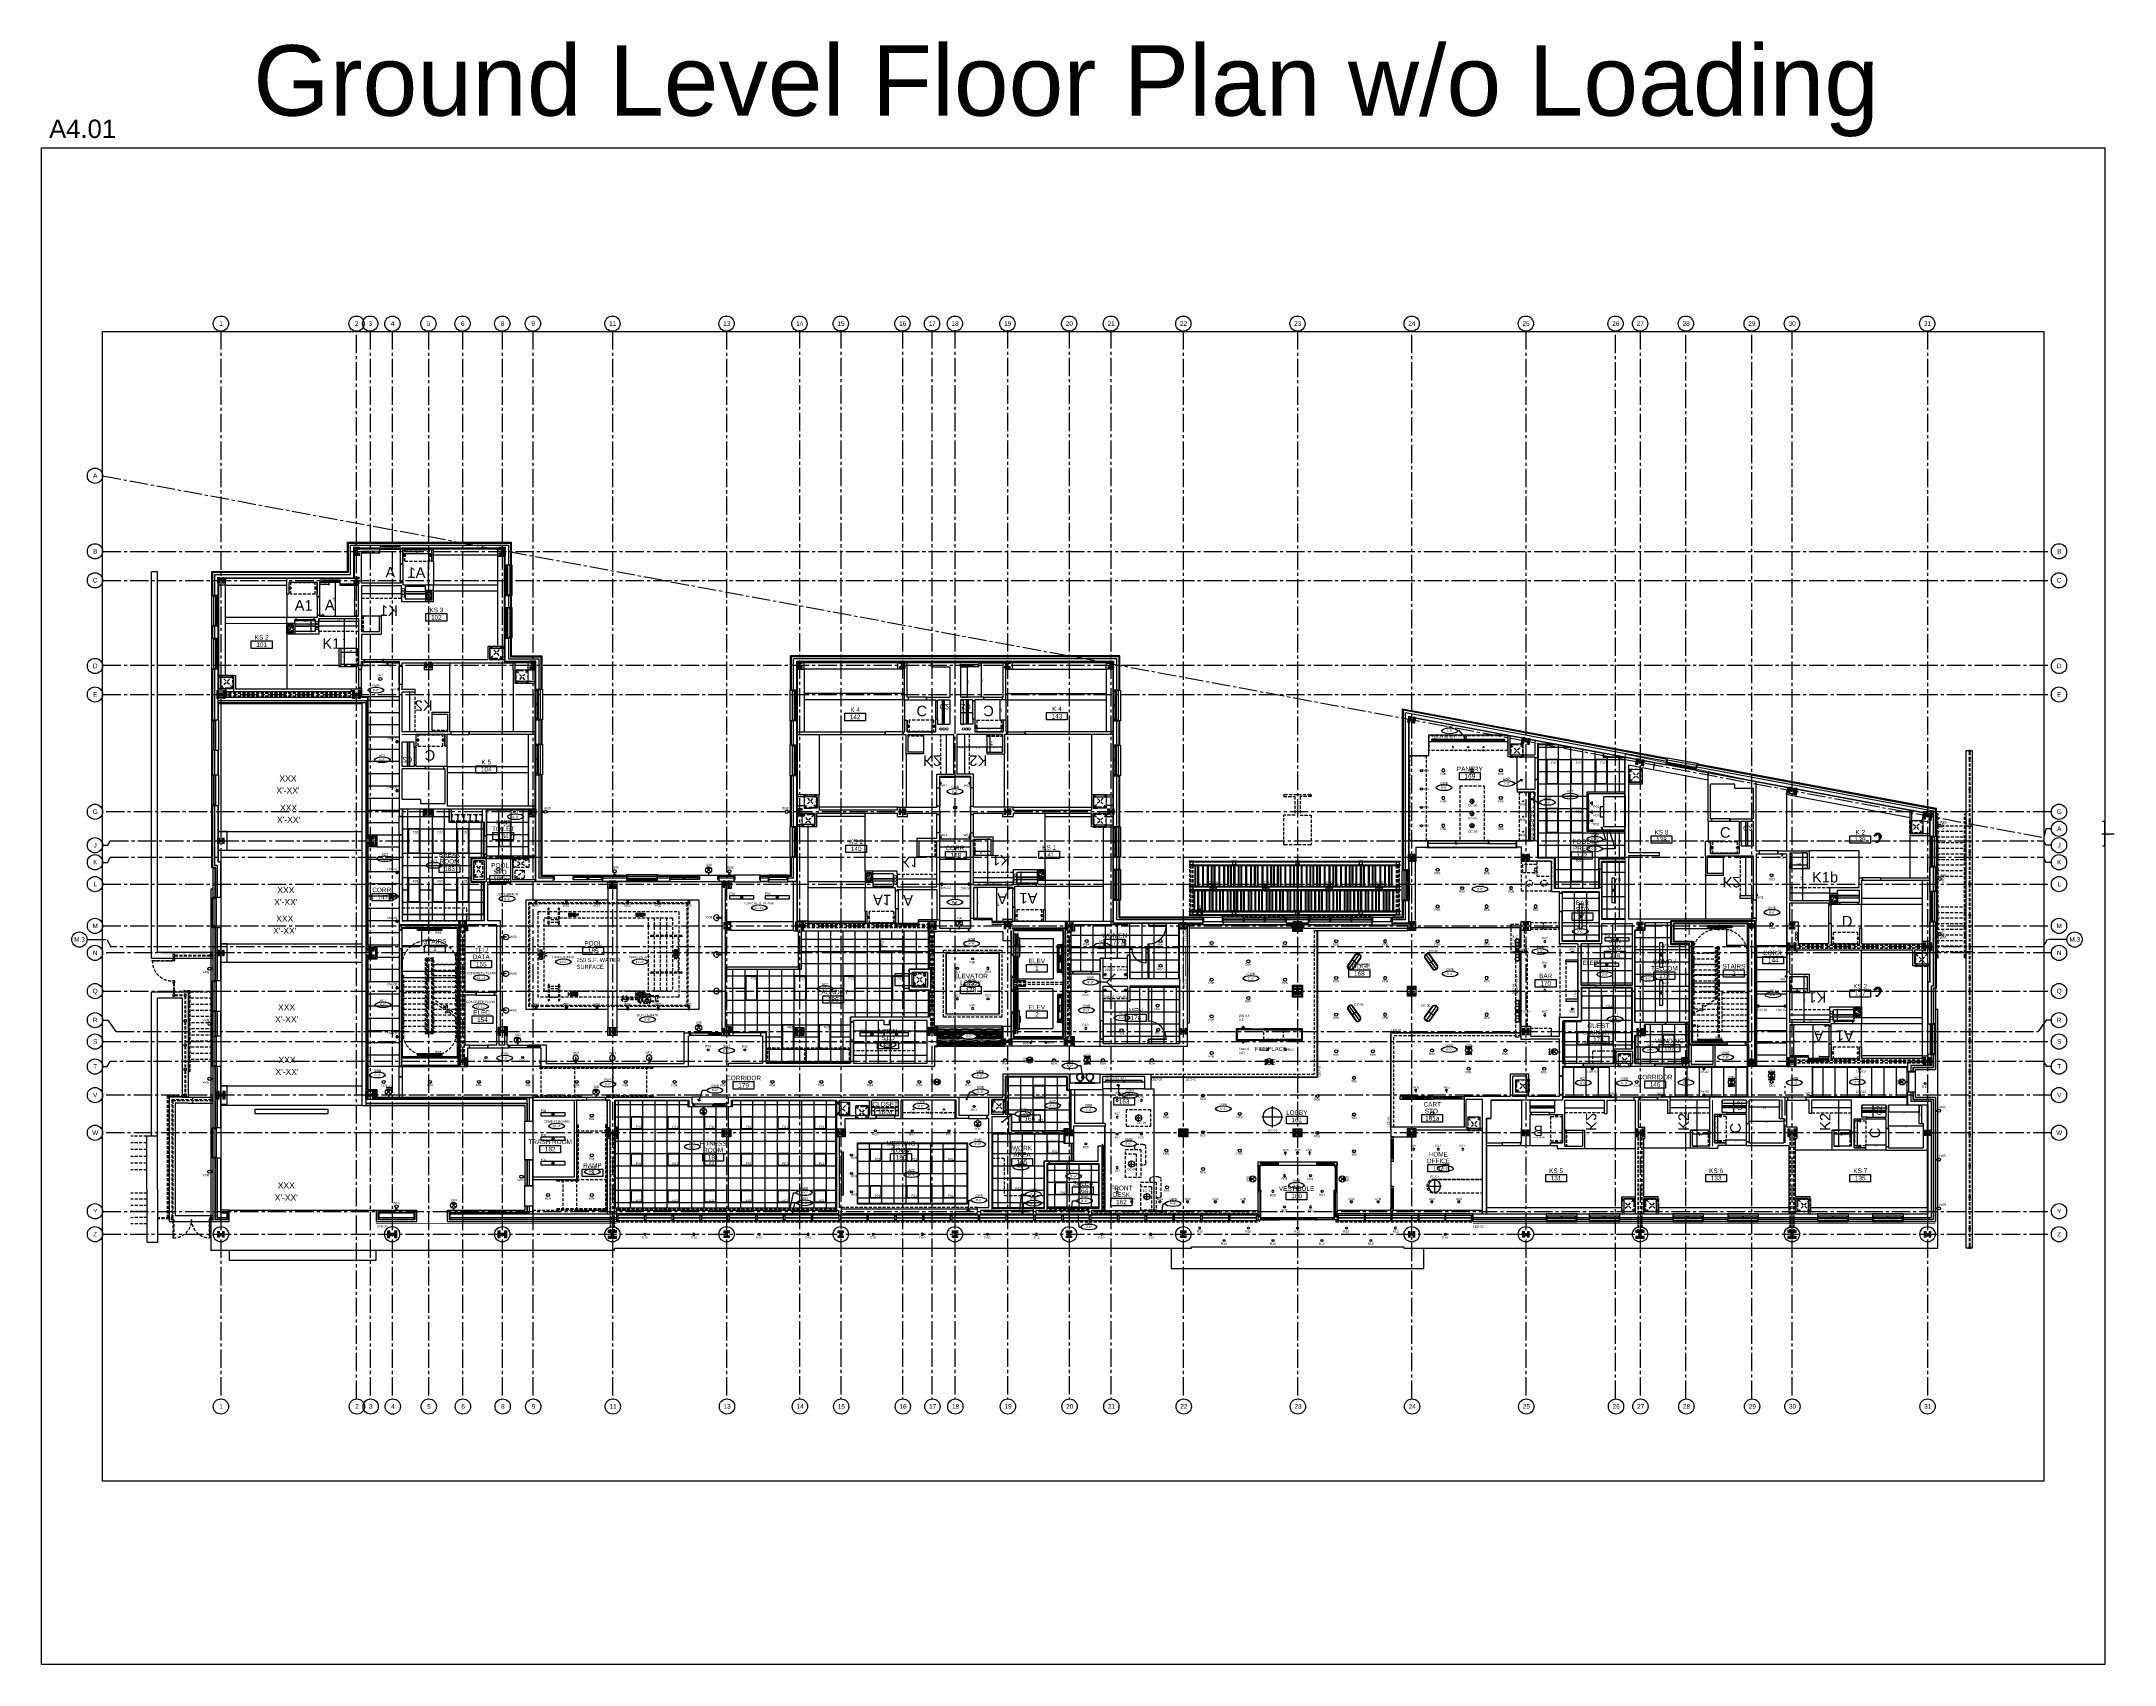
# Model space of a CAD drawing. Header units: inches. Extents: x -3700 to 367, y -844 to 2341.
import ezdxf
from ezdxf.enums import TextEntityAlignment as Align
from ezdxf.xclip import XClip

# ---------------------------------------------------------------- set-up
doc = ezdxf.new("R2010")
doc.units = ezdxf.units.IN
doc.header["$LTSCALE"] = 48
doc.header["$MEASUREMENT"] = 0
doc.header["$XCLIPFRAME"] = 0
for name, pattern in [('1112 - 0-Base$0$CENTER2', [1.125, 0.75, -0.125, 0.125, -0.125]), ('1112 - 0-Base$0$HIDDEN', [0.375, 0.25, -0.125]), ('1112 - 0-Base$0$HIDDEN2', [0.1875, 0.125, -0.0625]), ('HIDDEN2', [0.1875, 0.125, -0.0625]), ('PHANTOM2', [1.25, 0.625, -0.125, 0.125, -0.125, 0.125, -0.125])]:
    doc.linetypes.add(name, pattern=pattern)
doc.layers.add('1112 - 0-Base$0$A-ANNO-NPLT', color=151, linetype='Continuous', plot=False)
for name, color, linetype in [('1112 - 0-Base$0$A-Clng Mtd Light Fixture', 4, 'Continuous'), ('1112 - 0-Base$0$A-Door-Head', 8, 'Continuous'), ('1112 - 0-Base$0$A-Elev-0-Hidden', 8, '1112 - 0-Base$0$HIDDEN2'), ('1112 - 0-Base$0$A-Elev-0-MED', 4, 'Continuous'), ('1112 - 0-Base$0$A-Flor-Case', 8, 'HIDDEN2'), ('1112 - 0-Base$0$A-Flor-Case-Full Height', 4, 'Continuous'), ('1112 - 0-Base$0$A-Flor-Evtr', 6, 'Continuous'), ('1112 - 0-Base$0$A-Flor-Hral', 5, 'HIDDEN2'), ('1112 - 0-Base$0$A-Flor-Ovhd', 6, 'Continuous'), ('1112 - 0-Base$0$A-Flor-Soffit', 4, 'Continuous'), ('1112 - 0-Base$0$A-Flor-Strs', 5, 'HIDDEN2'), ('1112 - 0-Base$0$A-Flor-Wall Mtd Fixture', 6, 'Continuous'), ('1112 - 0-Base$0$A-Glaz', 6, 'Continuous'), ('1112 - 0-Base$0$A-Glaz-Sill', 8, 'Continuous'), ('1112 - 0-Base$0$A-Grid(3-32)', 8, '1112 - 0-Base$0$CENTER2'), ('1112 - 0-Base$0$A-HVAC', 6, '1112 - 0-Base$0$HIDDEN2'), ('1112 - 0-Base$0$A-Pool-Outline', 5, 'HIDDEN2'), ('1112 - 0-Base$0$A-Site-low walls', 1, 'Continuous'), ('1112 - 0-Base$0$A-Tag-Rm(3-32)', 2, 'Continuous'), ('1112 - 0-Base$0$A-Wall-Full', 3, 'Continuous'), ('1112 - 0-Base$0$A-Wall-Hatch', 15, 'Continuous'), ('1112 - 0-Base$0$A-Wall-Hatch Interior', 15, 'Continuous'), ('1112 - 0-Base$0$A-Wall-Prht', 6, 'Continuous'), ('1112 - 0-Base$0$S-Grid-Iden', 2, 'Continuous'), ('1112 - 0-Base$0$S-Structural Concrete', 4, 'Continuous'), ('A-Anno-Dim', 6, 'Continuous'), ('A-Clng-Fixture', 3, 'Continuous'), ('A-Clng-Grid', 8, 'Continuous'), ('A-Clng-Tag', 6, 'Continuous')]:
    doc.layers.add(name, color=color, linetype=linetype)
for name, color, linetype, lineweight in [('1112 - 0-Base$0$A-Detl-Hatch', 1, 'Continuous', 18), ('1112 - 0-Base$0$S-Detl-Hatch', 1, 'Continuous', 18), ('1112 - 0-Base$0$S-Detl-Wide', 3, 'Continuous', 35), ('A-Anno-Text', 50, 'Continuous', 25)]:
    doc.layers.add(name, color=color, linetype=linetype, lineweight=lineweight)
for name, color, linetype, lineweight, plot in [('1112 - 0-Base$0$G-Anno-Nplt', 140, 'Continuous', 18, False), ('1112 - 0-Base$0$G-Anno-View', 161, 'Continuous', 18, False), ('G-Anno-View', 161, 'Continuous', 18, False)]:
    doc.layers.add(name, color=color, linetype=linetype, lineweight=lineweight, plot=plot)
doc.styles.add('1112 - 0-Base$0$Arch-Dim', font='arial.ttf')
doc.styles.add('1112 - 0-Base$0$Arial_1', font='arial.ttf', dxfattribs={"height": 0.092206})
doc.styles.add('1112 - 0-Base$0$AT48', font='romans.shx', dxfattribs={"width": 0.8, "height": 4.5})
doc.styles.add('1112 - 0-Base$0$G1DIM', font='arial.ttf')
doc.styles.add('1112 - 0-Base$0$Standard', font='arial.ttf')
doc.styles.add('G1DIM', font='arial.ttf')
doc.styles.get("Standard").update_dxf_attribs({"font": 'arial.ttf'})
doc.dimstyles.new('1112 - 0-Base$0$Aec-Arch-I-96', dxfattribs={"dimscale": 96, "dimtxt": 0.09375, "dimasz": 0.0625, "dimexe": 0.0625, "dimexo": 0.0625, "dimgap": 0.03125, "dimtad": 1, "dimdec": 3, "dimzin": 3, "dimdsep": 46, "dimlunit": 4, "dimtxsty": '1112 - 0-Base$0$G1DIM', "dimblk": '1112 - 0-Base$0$_ArchTick', "dimcen": 0.09375, "dimclrt": 2, "dimazin": 2, "dimtfac": 0.75, "dimtdec": 3, "dimtix": 1, "dimtmove": 2, "dimatfit": 2, "dimldrblk": '1112 - 0-Base$0$_Open90', "dimfxl": 0.0625, "dimtolj": 1, "dimtzin": 0, "dimarcsym": 0})
doc.dimstyles.new('Aec-Arch-I-96', dxfattribs={"dimscale": 96, "dimtxt": 0.09375, "dimasz": 0.0625, "dimexe": 0.0625, "dimexo": 0.0625, "dimgap": 0.03125, "dimtad": 1, "dimdec": 3, "dimzin": 3, "dimdsep": 46, "dimlunit": 4, "dimtxsty": 'G1DIM', "dimblk": 'ARCHTICK', "dimcen": 0.09375, "dimclrt": 2, "dimazin": 2, "dimtfac": 0.75, "dimtdec": 3, "dimtix": 1, "dimtmove": 2, "dimatfit": 2, "dimldrblk": 'OPEN90', "dimfxl": 0.0625, "dimtolj": 1, "dimtzin": 0, "dimarcsym": 0})
pattern_1 = [(45, (-365.99429, 2180.32049), (-0.088388348, 0.088388348), [])]
pattern_2 = [(45, (-287.3125, 2193.125), (-0.088388348, 0.088388348), [])]
pattern_3 = [(45, (-881.38308, 2242.84078), (-0.088388348, 0.088388348), [])]
pattern_4 = [(45, (-9681.3125, 1047.8678), (-0.0883883476, 0.0883883476), [])]
pattern_5 = [(315, (590.44046, 320.3125), (0.088388348, 0.088388348), [])]
pattern_6 = [(45, (-1629.7825, 2223.9125), (-0.088388348, 0.088388348), [])]
pattern_7 = [(135, (-3643.61074, 360.475), (-0.088388348, -0.088388348), [])]
pattern_8 = [(135, (-3825.315, 317.6875), (-0.088388348, -0.088388348), [])]
pattern_9 = [(45, (0, -4.865), (-1.591, 1.591), []), (45, (1.0607, -4.865), (-1.591, 1.591), [])]

# ---------------------------------------------------------------- blocks, each defined once
blk = doc.blocks.new('_Open90')
at = {"color": 0, "linetype": 'ByBlock', "lineweight": -2}
for p, q in [((0, 0), (-1, 0)), ((-0.5, 0.5), (0, 0)), ((0, 0), (-0.5, -0.5))]:
    blk.add_line(p, q, dxfattribs=at)
blk = doc.blocks.new('Clng Tag')
blk.add_ellipse((0, 0), major_axis=(-0.32, 0), ratio=0.37386)
at = {"color": 2}
for tag, p in [("X'-XX'", (0, 0)), ('XXX', (0, 0.185))]:
    blk.add_attdef(tag, text='', height=0.0938, dxfattribs=at).set_placement(p, align=Align.MIDDLE_CENTER)
blk = doc.blocks.new('_ArchTick')
at = {"color": 0, "linetype": 'ByBlock', "const_width": 0.15}
blk.add_lwpolyline([(-0.5, -0.5), (0.5, 0.5)], dxfattribs=at)
blk = doc.blocks.new('JELLY JAR WALL SCONCE')
for p, q in [((-2.2, 1.5), (2.2, 1.5)), ((-2.2, 1.5), (-2.2, 0)), ((-2.2, 0), (2.2, 0)), ((-0.6, 2), (-0.5, 5.1)), ((0.6, 2), (0.5, 5.1)), ((2.2, 1.5), (2.2, 0))]:
    blk.add_line(p, q)
for centre, radius, start, end in [((0, -3.3), 5.31, 64.9424, 115.0576), ((0, 5.1), 2.06, 286.3551, 253.6449), ((0, 5.1), 0.503, 355.3832, 184.6168)]:
    blk.add_arc(centre, radius, start, end)
blk.add_attdef('WXX', (-7.1, 8.3), '', height=4.5)
blk = doc.blocks.new('3IN ROUND DL')
blk.add_circle((0, 0), 2)
blk.add_attdef('RXX', (-6.3125, -8.8125), '', height=4.5)
blk = doc.blocks.new('ROUND ADJ ACCENT')
for p, q in [((0, 4), (-1.1, 2.9)), ((0, 0), (0, 4)), ((0, 4), (1.1, 2.9))]:
    blk.add_line(p, q)
for radius in [1.5, 1]:
    blk.add_circle((0, 0), radius)
blk.add_attdef('RXX', (-6.3, -8.8), '', height=4.5)
blk = doc.blocks.new('6IN ROUND DL')
blk.add_circle((0, 0), 3)
blk.add_attdef('RXX', (-6.3125, -8.8125), '', height=4.5)
blk = doc.blocks.new('2X2 FLUOR')
for points in [[(0, -24), (24, -24), (24, 0), (0, 0)], [(1, -23), (23, -23), (23, -1), (1, -1)]]:
    blk.add_lwpolyline(points, close=True)
blk.add_attdef('FXX', (10.0625, -22.125), '', height=4.5)
blk = doc.blocks.new('2IN ROUND DL')
blk.add_circle((0, 0), 1)
blk.add_attdef('RXX', (-6.3125, -8.8125), '', height=4.5)
blk = doc.blocks.new('4IN ROUND WW')
for q in [(-1.7, 2), (1.7, 2)]:
    blk.add_line((0, 3), q)
blk.add_circle((0, 0), 2)
blk.add_attdef('RXX', (-6.3, -8.8), '', height=4.5)
blk = doc.blocks.new('2X4 FLUOR')
for points in [[(0, -24), (48, -24), (48, 0), (0, 0)], [(1, -23), (47, -23), (47, -1), (1, -1)]]:
    blk.add_lwpolyline(points, close=True)
blk.add_attdef('FXX', (34.25, -22.125), '', height=4.5)
blk = doc.blocks.new('48in Linear FLUOR')
for p, q in [((-3, 0), (3, 0)), ((0, 3), (0, -3))]:
    blk.add_line(p, q)
blk.add_lwpolyline([(-24, -3), (24, -3), (24, 3), (-24, 3)], close=True)
blk.add_circle((0, 0), 2)
blk.add_attdef('FXX', (10.2, 4.6), '', height=4.5)
blk = doc.blocks.new('48IN LINEAR WALL LIGHT')
for p, q in [((-25, 3), (25, 3)), ((0, 6), (0, 0))]:
    blk.add_line(p, q)
blk.add_lwpolyline([(-24, 1), (24, 1), (24, 5), (-24, 5)], close=True)
blk.add_attdef('WXX', (10.2, 6.6), '', height=4.5)
blk = doc.blocks.new('CYLINDER WALL LIGHT')
for p, q in [((-2.3, 1), (-2.3, 0)), ((-2.3, 1), (2.2, 1)), ((-2.3, 0), (2.2, 0)), ((-0.5, 1), (-0.5, 4.3)), ((0.5, 1), (0.5, 4.3)), ((2.2, 1), (2.2, 0))]:
    blk.add_line(p, q)
blk.add_circle((0, 7.2), 3)
blk.add_attdef('WXX', (-6.4, 12), '', height=4.5)
blk = doc.blocks.new('1112 - 0-Base$0$server station')
at = {"layer": '1112 - 0-Base$0$A-Flor-Case'}
for p, q in [((29.4, -29), (29.4, 0)), ((0, -29), (29.4, -29))]:
    blk.add_line(p, q, dxfattribs=at)
blk.add_lwpolyline([(0, 0), (59, 0), (59, -59), (0, -59)], close=True, dxfattribs=at)
blk.add_lwpolyline([(6.8, -29), (6.8, -56.5), (22.6, -56.5), (22.6, -29)], dxfattribs=at)
for centre in [(43.3, -14.7), (43.3, -43.3)]:
    blk.add_circle(centre, 6, dxfattribs=at)
blk = doc.blocks.new('1112 - 0-Base$0$Otis Elev. Gen 2')
at = {"layer": '1112 - 0-Base$0$A-Flor-Evtr'}
for p, q in [((-71.9, 13), (-75.9, 13)), ((-75.9, 12.3), (-75.9, 13)), ((-75.9, 12.3), (-75.5, 12)), ((-75.5, 12), (-74.8, 12)), ((-74.6, 11.9), (-74.1, 11.5)), ((-73.7, 12.6), (-74.1, 12.2)), ((-74.1, 12.2), (-74.1, 3.6)), ((-74.1, 3.6), (-73.7, 3.2)), ((-74.1, 3), (-74.1, 3.6)), ((-19.6, 3.1), (-74.1, 3.1)), ((-58.6, 3), (-74.1, 3)), ((-73.7, 12.6), (-71.7, 12.6)), ((-73.7, 3.2), (-72, 3.2)), ((-72, 4.5), (-71.7, 4.5)), ((-72, 3.2), (-72, 4.5)), ((-72, 4.2), (-21.6, 4.2)), ((-71.9, 12.6), (-71.9, 13)), ((-71.7, 10.2), (-71.7, 12.6)), ((-71.7, 6.8), (-71.7, 10.2)), ((-71.7, 4.5), (-71.7, 6.8)), ((-71.6, 10.2), (-71.5, 10.2)), ((-71.5, 6.7), (-71.6, 6.7)), ((-71.5, 4.3), (-69.9, 4.3)), ((-71.4, 10.1), (-71.2, 8.8)), ((-71.2, 8.2), (-71.4, 6.8)), ((-71.1, 8.7), (-70.7, 8.7)), ((-70.7, 8.3), (-71.1, 8.3)), ((-70.7, 8.7), (-70.6, 8.8)), ((-70.6, 8.2), (-70.7, 8.3)), ((-70.6, 8.8), (-69.3, 8.8)), ((-69.3, 8.2), (-70.6, 8.2)), ((-70.2, 9.2), (-69.1, 9.2)), ((-70.2, 9.1), (-70.2, 9.2)), ((-70.2, 9.1), (-69.1, 9.1)), ((-69.1, 7.9), (-70.2, 7.9)), ((-70.2, 7.9), (-70.2, 7.8)), ((-69.1, 7.8), (-70.2, 7.8)), ((-70.1, 9.1), (-69.2, 9.1)), ((-70.1, 8.9), (-70.1, 9.1)), ((-69.2, 8.9), (-70.1, 8.9)), ((-70.1, 8.9), (-70.1, 8.8)), ((-69.3, 8.8), (-70.1, 8.8)), ((-70.1, 8.2), (-69.3, 8.2)), ((-70.1, 8.1), (-70.1, 8.2)), ((-70.1, 8.1), (-69.2, 8.1)), ((-70.1, 7.9), (-70.1, 8.1)), ((-69.2, 7.9), (-70.1, 7.9)), ((-69.9, 9.1), (-69.9, 9.1)), ((-69.9, 7.9), (-69.9, 7.9)), ((-69.9, 4.2), (-69.9, 4.3)), ((-69.5, 9.1), (-69.5, 9.1)), ((-69.5, 7.9), (-69.5, 7.9)), ((-69.2, 9), (-69.3, 8.8)), ((-69.3, 8.8), (-69.2, 8.8)), ((-69.2, 8), (-69.3, 8.2)), ((-69.2, 8.2), (-69.3, 8.2)), ((-69.2, 8.8), (-69, 8.9)), ((-69.2, 8.8), (-69.2, 8.2)), ((-69.2, 8.2), (-69.2, 8.8)), ((-69, 8.1), (-69.2, 8.2)), ((-69.1, 8.2), (-69.1, 8.8)), ((-69, 10.5), (-68.8, 10.5)), ((-69, 10.5), (-69, 9.2)), ((-69, 9), (-69, 8)), ((-69, 8.9), (-69, 8.1)), ((-69, 6.5), (-69, 7.8)), ((-69, 6.5), (-68.8, 6.5)), ((-68.8, 11), (-68.8, 6)), ((-68.7, 11), (-68.7, 6)), ((-68.6, 11.4), (-52.1, 11.4)), ((-68.6, 11.4), (-68.6, 11.2)), ((-67.4, 11.2), (-68.6, 11.2)), ((-68.6, 11.2), (-68.6, 11.2)), ((-67.4, 11.1), (-68.6, 11.1)), ((-68.6, 10.8), (-68.6, 11.1)), ((-68.6, 10.8), (-68.5, 10.8)), ((-68.6, 9.9), (-68.6, 10.8)), ((-68.6, 7.7), (-68.6, 9.2)), ((-68.6, 5.9), (-68.6, 7)), ((-68.5, 5.9), (-68.6, 5.9)), ((-68.6, 5.8), (-52.1, 5.8)), ((-68.6, 5.8), (-68.6, 5.6)), ((-68.6, 5.6), (-52.1, 5.6)), ((-68.5, 10.9), (-68.5, 9.9)), ((-68.5, 9.2), (-68.5, 7.7)), ((-68.5, 7), (-68.5, 6)), ((-67.7, 6), (-66.6, 6)), ((-66.6, 5.9), (-67.6, 5.9)), ((-67.4, 11.2), (-52.1, 11.2)), ((-67.4, 11.1), (-64.7, 11.1)), ((-53.4, 11.8), (-66.6, 11.8)), ((-66.6, 11.8), (-66.6, 11.4)), ((-66.6, 5.8), (-66.6, 6)), ((-66.6, 5.2), (-66.6, 5.6)), ((-66.6, 5.2), (-53.4, 5.2)), ((-53.8, 5.9), (-52.5, 5.9)), ((-53.8, 5.8), (-53.8, 5.9)), ((-19.6, 3), (-53.6, 3)), ((-53, 10.3), (-53.3, 10)), ((-53.3, 10), (-53.3, 7)), ((-53.3, 7), (-53, 6.7)), ((-40.7, 10.3), (-53, 10.3)), ((-53, 6.7), (-40.7, 6.7)), ((-49.1, 11.8), (-52.7, 11.8)), ((-52.7, 5.2), (-49.1, 5.2)), ((-52.3, 6.1), (-52.3, 6.7)), ((-41.6, 11.5), (-52.1, 11.5)), ((-52.1, 10.7), (-52.1, 11.5)), ((-52.1, 10.3), (-52.1, 10.9)), ((-41.6, 10.7), (-52.1, 10.7)), ((-52.1, 10.5), (-52.1, 10.3)), ((-52.1, 6.1), (-52.1, 6.7)), ((-52.1, 6.7), (-52.1, 6.5)), ((-52.1, 6.3), (-41.6, 6.3)), ((-52.1, 6.3), (-52.1, 5.5)), ((-52.1, 5.5), (-41.6, 5.5)), ((-52, 10.6), (-51.9, 10.6)), ((-52, 6.4), (-51.9, 6.4)), ((-51.9, 10.5), (-51.9, 10.3)), ((-51.9, 6.7), (-51.9, 6.5)), ((-49.5, 10.5), (-49.5, 10.3)), ((-49.5, 6.7), (-49.5, 6.5)), ((-49.4, 10.6), (-49.4, 10.6)), ((-49.4, 6.4), (-49.4, 6.4)), ((-49.3, 10.5), (-49.3, 10.3)), ((-49.3, 6.7), (-49.3, 6.5)), ((-49.1, 11.8), (-49.1, 11.5)), ((-49.1, 5.2), (-49.1, 5.5)), ((-46.9, 10.6), (-46.8, 10.6)), ((-46.9, 10.5), (-46.9, 10.3)), ((-46.9, 6.7), (-46.9, 6.5)), ((-46.9, 6.4), (-46.8, 6.4)), ((-46.7, 10.5), (-46.7, 10.3)), ((-46.7, 6.7), (-46.7, 6.5)), ((-41, 11.8), (-44.6, 11.8)), ((-44.6, 11.8), (-44.6, 11.5)), ((-44.6, 5.2), (-44.6, 5.5)), ((-44.6, 5.2), (-41, 5.2)), ((-44.4, 10.5), (-44.4, 10.3)), ((-44.4, 6.7), (-44.4, 6.5)), ((-44.3, 10.6), (-44.2, 10.6)), ((-44.3, 6.4), (-44.2, 6.4)), ((-44.2, 10.5), (-44.2, 10.3)), ((-44.2, 6.7), (-44.2, 6.5)), ((-41.8, 10.6), (-41.7, 10.6)), ((-41.8, 10.5), (-41.8, 10.3)), ((-41.8, 6.7), (-41.8, 6.5)), ((-41.8, 6.4), (-41.7, 6.4)), ((-41.6, 10.7), (-41.6, 11.5)), ((-41.6, 11.4), (-25.1, 11.4)), ((-41.6, 11.2), (-26.2, 11.2)), ((-41.6, 10.9), (-41.6, 10.3)), ((-41.6, 10.5), (-41.6, 10.3)), ((-41.6, 6.7), (-41.6, 6.5)), ((-41.6, 6.7), (-41.6, 6.1)), ((-41.6, 6.3), (-41.6, 5.5)), ((-41.6, 5.8), (-25.1, 5.8)), ((-41.6, 5.6), (-25.1, 5.6)), ((-40.4, 10), (-40.7, 10.3)), ((-40.7, 6.7), (-40.4, 7)), ((-40.4, 7), (-40.4, 10)), ((-27.1, 11.8), (-40.2, 11.8)), ((-40.2, 5.2), (-27.1, 5.2)), ((-26.2, 5.9), (-27.9, 5.9)), ((-27.1, 11.8), (-27.1, 11.4)), ((-27.1, 11.2), (-27.1, 11)), ((-26, 11.1), (-27.1, 11.1)), ((-26, 11), (-27.1, 11)), ((-27.1, 5.2), (-27.1, 5.6)), ((-25.1, 11.2), (-26.2, 11.2)), ((-26.2, 11.2), (-26.2, 11.1)), ((-25.1, 11.1), (-26.2, 11.1)), ((-26.2, 5.9), (-25.1, 5.9)), ((-25.3, 6), (-25.1, 6)), ((-25.1, 11.1), (-25.2, 11.1)), ((-25.2, 9.9), (-25.2, 11)), ((-25.2, 7.7), (-25.2, 9.2)), ((-25.2, 6), (-25.2, 7)), ((-25.1, 11.4), (-25.1, 11.2)), ((-25.1, 11.2), (-25.1, 11.2)), ((-25.1, 9.9), (-25.1, 11.1)), ((-25.1, 7.7), (-25.1, 9.2)), ((-25.1, 6.2), (-25.1, 7)), ((-25.1, 5.8), (-25.1, 5.6)), ((-25, 6), (-25, 11)), ((-24.8, 6), (-24.8, 11)), ((-24.7, 10.5), (-24.8, 10.5)), ((-24.7, 6.5), (-24.8, 6.5)), ((-24.7, 10.5), (-24.7, 9.2)), ((-24.7, 8), (-24.7, 9)), ((-24.7, 8.1), (-24.7, 8.9)), ((-24.7, 6.5), (-24.7, 7.8)), ((-24.6, 9.2), (-23.5, 9.2)), ((-24.6, 9.1), (-23.5, 9.1)), ((-24.6, 8.9), (-24.5, 8.8)), ((-24.6, 8.1), (-24.5, 8.2)), ((-23.5, 7.9), (-24.6, 7.9)), ((-23.5, 7.8), (-24.6, 7.8)), ((-24.5, 9.1), (-23.5, 9.1)), ((-24.5, 9), (-24.4, 8.8)), ((-24.5, 8.8), (-24.5, 8.2)), ((-24.5, 8.8), (-24.5, 8.2)), ((-24.5, 8), (-24.4, 8.2)), ((-23.5, 7.9), (-24.5, 7.9)), ((-23.5, 8.9), (-24.4, 8.9)), ((-23.6, 8.8), (-24.4, 8.8)), ((-24.4, 8.8), (-23.1, 8.8)), ((-24.4, 8.8), (-24.4, 8.8)), ((-24.4, 8.2), (-24.4, 8.8)), ((-24.4, 8.2), (-24.4, 8.2)), ((-23.1, 8.2), (-24.4, 8.2)), ((-24.4, 8.2), (-23.6, 8.2)), ((-24.4, 8.1), (-23.5, 8.1)), ((-24.2, 9.1), (-24.2, 9.1)), ((-24.2, 7.9), (-24.2, 7.9)), ((-23.8, 9.1), (-23.8, 9.1)), ((-23.8, 7.9), (-23.8, 7.9)), ((-22.2, 4.3), (-23.8, 4.3)), ((-23.8, 4.2), (-23.8, 4.3)), ((-23.5, 8.9), (-23.6, 8.8)), ((-23.5, 8.1), (-23.6, 8.2)), ((-23.5, 9.1), (-23.5, 9.2)), ((-23.5, 9.1), (-23.5, 8.9)), ((-23.5, 8.1), (-23.5, 7.9)), ((-23.5, 7.9), (-23.5, 7.8)), ((-23.1, 8.8), (-23, 8.7)), ((-23, 8.3), (-23.1, 8.2)), ((-23, 8.7), (-22.5, 8.7)), ((-22.5, 8.3), (-23, 8.3)), ((-22.4, 8.8), (-22.3, 10.1)), ((-22.3, 6.8), (-22.4, 8.2)), ((-22.2, 10.2), (-22, 10.2)), ((-22, 6.7), (-22.2, 6.7)), ((-19.9, 12.6), (-22, 12.6)), ((-22, 12.6), (-22, 10.2)), ((-22, 10.2), (-22, 6.8)), ((-22, 6.8), (-22, 4.5)), ((-22, 4.5), (-21.6, 4.5)), ((-21.8, 13), (-17.8, 13)), ((-21.8, 12.6), (-21.8, 13)), ((-21.6, 4.2), (-21.6, 4.5)), ((-21.6, 3.2), (-21.6, 4.5)), ((-19.9, 3.2), (-21.6, 3.2)), ((-19.6, 12.2), (-19.9, 12.6)), ((-19.6, 12.2), (-19.6, 3.6)), ((-19.1, 11.9), (-19.6, 11.5)), ((-19.6, 3), (-19.6, 3.6)), ((-18.1, 12), (-18.8, 12)), ((-17.8, 12.3), (-18.1, 12)), ((-17.8, 12.3), (-17.8, 13)), ((-86.2, -71.4), (-86.2, -5.2)), ((-86.2, -5.2), (-7.5, -5.2)), ((-7.5, -74.6), (-7.5, -5.2)), ((-96, -74.6), (-96, -75.5)), ((-96, -74.6), (-5.3, -74.6)), ((-96, -75.5), (-95.7, -75.8)), ((-95.8, -76), (-95.8, -75.7)), ((-73.4, -76), (-95.8, -76)), ((-92.6, -75.8), (-95.7, -75.8)), ((-95.7, -82.7), (-95.7, -79.3)), ((-95.7, -79.3), (-95.6, -79.3)), ((-95.6, -79.3), (-95.6, -82.7)), ((-95.5, -79.7), (-95.6, -79.7)), ((-95.6, -79.8), (-95.5, -79.8)), ((-95.5, -79.7), (-95.5, -82.3)), ((-95.3, -79.5), (-95.3, -79.5)), ((-95.3, -79.5), (-95.1, -79.5)), ((-95.3, -79.5), (-73.4, -79.5)), ((-95.1, -79.5), (-95.1, -79.6)), ((-95.1, -79.6), (-95.1, -82.5)), ((-73.4, -79.6), (-95.1, -79.6)), ((-94, -77), (-94, -76)), ((-94, -77), (-93.9, -77)), ((-93.9, -77), (-93.9, -76)), ((-92.6, -75.8), (-92.5, -75.7)), ((-92.5, -75.7), (-92.4, -75.8)), ((-88, -71.4), (-88, -74.6)), ((-88, -71.4), (-50.9, -71.4)), ((-88, -76), (-88, -76.4)), ((-88, -76.4), (-86, -76.4)), ((-87.3, -71.4), (-87.3, -74.6)), ((-86, -78.2), (-86, -76)), ((-86, -76), (-86, -78.4)), ((-86, -78.2), (-86, -78.2)), ((-86, -78.4), (-73.4, -78.4)), ((-74.5, -71.3), (-74.5, -70.4)), ((-74.5, -71.3), (-74.5, -70.4)), ((-74.4, -70.3), (-74.4, -70.3)), ((-74.4, -71.4), (-74.4, -70.3)), ((-62, -70.3), (-74.4, -70.3)), ((-73.7, -71.4), (-74.4, -71.4)), ((-74.4, -71.4), (-62, -71.4)), ((-73.7, -71.4), (-73.7, -71.4)), ((-73.4, -75.1), (-73.4, -78.4)), ((-73.4, -75.1), (-4.9, -75.1)), ((-4.9, -78.4), (-73.4, -78.4)), ((-73.4, -79.4), (-73.4, -82.7)), ((-73.4, -79.4), (-4.9, -79.4)), ((-61.4, -79.4), (-66.4, -79.4)), ((-62, -70.3), (-62, -70.3)), ((-62, -71.4), (-62, -70.3)), ((-61.9, -70.4), (-61.9, -71.3)), ((-51.5, -75.1), (-52, -76.4)), ((-52, -76.4), (-8, -76.4)), ((-8, -75.1), (-51.5, -75.1)), ((-50.8, -74.6), (-50.8, -71.5)), ((-8, -76.4), (-8, -75.1)), ((-5.5, -76), (-8, -76)), ((-7.8, -76), (-7.8, -77.4)), ((-7.7, -76), (-7.7, -77.4)), ((-7.6, -77.5), (-6, -77.5)), ((-7.6, -77.5), (-6, -77.5)), ((-6, -76.1), (-6, -76.1)), ((-6, -76.1), (-6, -76.4)), ((-6, -76.1), (-6, -76.4)), ((-5.9, -76), (-5.9, -76.1)), ((-5.9, -77.4), (-5.9, -76.1)), ((-5.9, -77.4), (-5.9, -76.1)), ((-5.8, -77.2), (-5.9, -77.2)), ((-5.8, -76), (-5.8, -77.2)), ((-5.8, -77.2), (-5.4, -77.2)), ((-5.5, -75.8), (-5.3, -75.5)), ((-5.5, -76), (-5.5, -75.7)), ((-5.2, -77), (-5.4, -77.2)), ((-5.3, -74.6), (-5.3, -75.5)), ((-5.2, -77), (-5.2, -75.1)), ((-4.9, -75.1), (-4.9, -78.4)), ((-4.9, -79.4), (-4.9, -82.7)), ((-4.9, -79.5), (-3.6, -79.5)), ((-3.8, -79.6), (-4.9, -79.6)), ((-3.6, -79.5), (-3.8, -79.5)), ((-3.8, -79.5), (-3.8, -79.6)), ((-3.8, -79.6), (-3.8, -82.5)), ((-3.7, -59.5), (-3.7, -76)), ((-3.7, -59.5), (1.3, -59.5)), ((-3.7, -60), (1.3, -60)), ((-3.7, -76.5), (-3.7, -76)), ((-2.7, -76), (-3.7, -76)), ((-2.7, -76.5), (-3.7, -76.5)), ((-3.6, -79.5), (-3.6, -79.5)), ((-3.4, -79.7), (-3.3, -79.7)), ((-3.4, -79.7), (-3.4, -82.3)), ((-3.3, -79.8), (-3.4, -79.8)), ((-3.2, -79.3), (-3.3, -79.3)), ((-3.3, -82.7), (-3.3, -79.3)), ((-3.2, -76.5), (-3.2, -59.5)), ((-3.2, -79.3), (-3.2, -82.7)), ((-2.7, -59.5), (-2.7, -76)), ((-2.7, -76.5), (-2.7, -76)), ((-2.7, -76), (1.3, -76)), ((-2.7, -76.5), (1.3, -76.5)), ((1.3, -59.5), (1.3, -60)), ((1.3, -76), (1.3, -76.5)), ((-97.6, -82.9), (-97.6, -83)), ((-97.6, -82.9), (-95.9, -82.9)), ((-73.4, -82.5), (-95.3, -82.5)), ((-93.8, -82.6), (-95.3, -82.6)), ((-93.8, -82.6), (-93.8, -82.5)), ((-4.9, -82.7), (-73.4, -82.7)), ((-52, -81.4), (-52, -82.7)), ((-8, -81.4), (-52, -81.4)), ((-8, -82.7), (-8, -81.4)), ((-5.1, -82.6), (-5.1, -82.5)), ((-3.6, -82.6), (-5.1, -82.6)), ((-3.6, -82.5), (-4.9, -82.5)), ((-3, -82.9), (-1.3, -82.9)), ((-1.3, -82.9), (-1.3, -83))]:
    blk.add_line(p, q, dxfattribs=at)
at = {"layer": '1112 - 0-Base$0$A-Flor-Evtr', "linetype": '1112 - 0-Base$0$HIDDEN2'}
blk.add_line((0, 13.5), (0, -83), dxfattribs=at)
at = {"layer": '1112 - 0-Base$0$A-Flor-Evtr'}
for centre, radius, start, end in [((-74.8, 11.6), 0.394, 45, 90), ((-71.5, 4.5), 0.365, 180, 270), ((-71.6, 10.2), 0.0394, 90, 180), ((-71.6, 6.8), 0.0394, 180, 270), ((-71.5, 4.5), 0.197, 180, 270), ((-71.5, 10.1), 0.118, 4.6316, 90), ((-71.5, 6.9), 0.118, 270, 355.3684), ((-71.1, 8.8), 0.126, 184.6316, 270), ((-71.1, 8.2), 0.126, 90, 175.3684), ((-69.2, 8.9), 0.19, 0, 90), ((-69.2, 8.9), 0.125, 0, 90), ((-69.2, 8.1), 0.19, 270, 0), ((-69.2, 8.1), 0.125, 270, 0), ((-69.1, 9), 0.238, 0, 90), ((-69.1, 9), 0.118, 0, 90), ((-69.1, 8), 0.238, 270, 0), ((-69.1, 8), 0.118, 270, 0), ((-68.6, 11), 0.241, 90, 180), ((-68.6, 6), 0.241, 180, 270), ((-68.6, 11), 0.118, 90, 180), ((-68.6, 6), 0.118, 180, 270), ((-52.5, 10.9), 0.376, 0, 90), ((-52.5, 6.1), 0.376, 270, 0), ((-52.5, 6.1), 0.197, 270, 0), ((-52, 10.5), 0.0591, 90, 180), ((-52, 6.5), 0.0591, 180, 270), ((-51.9, 10.5), 0.0591, 360, 90), ((-51.8, 10.5), 0.0591, 180, 273.6144), ((-51.8, 6.5), 0.0591, 86.3856, 180), ((-51.9, 6.5), 0.0591, 270, 0), ((-50.7, -7.3), 17.7, 86.3856, 93.6144), ((-50.7, 24.2), 17.7, 266.3856, 273.6144), ((-49.6, 10.5), 0.0591, 266.3856, 360), ((-49.6, 6.5), 0.0591, 0, 93.6144), ((-49.4, 10.5), 0.0591, 90, 180), ((-49.4, 6.5), 0.0591, 180, 270), ((-49.4, 10.5), 0.0591, 360, 90), ((-49.4, 6.5), 0.0591, 270, 0), ((-49.2, 10.5), 0.0591, 180, 273.6144), ((-49.2, 6.5), 0.0591, 86.3856, 180), ((-48.1, -7.3), 17.7, 86.3856, 93.6144), ((-48.1, 24.2), 17.7, 266.3856, 273.6144), ((-47, 10.5), 0.0591, 266.3856, 360), ((-47, 6.5), 0.0591, 0, 93.6144), ((-46.9, 10.5), 0.0591, 90, 180), ((-46.9, 6.5), 0.0591, 180, 270), ((-46.8, 10.5), 0.0591, 360, 90), ((-46.8, 6.5), 0.0591, 270, 0), ((-46.7, 10.5), 0.0591, 180, 273.6144), ((-45.6, -7.3), 17.7, 86.3856, 93.6144), ((-45.6, 24.2), 17.7, 266.3856, 273.6144), ((-46.7, 6.5), 0.0591, 86.3856, 180), ((-44.3, 10.5), 0.0591, 90, 180), ((-44.4, 10.5), 0.0591, 266.3856, 360), ((-44.4, 6.5), 0.0591, 0, 93.6144), ((-44.3, 6.5), 0.0591, 180, 270), ((-44.2, 10.5), 0.0591, 360, 90), ((-44.1, 10.5), 0.0591, 180, 273.6144), ((-44.1, 6.5), 0.0591, 86.3856, 180), ((-44.2, 6.5), 0.0591, 270, 0), ((-43, -7.3), 17.7, 86.3856, 93.6144), ((-43, 24.2), 17.7, 266.3856, 273.6144), ((-41.9, 10.5), 0.0591, 266.3856, 360), ((-41.9, 6.5), 0.0591, 0, 93.6144), ((-41.8, 10.5), 0.0591, 90, 180), ((-41.8, 6.5), 0.0591, 180, 270), ((-41.7, 10.5), 0.0591, 360, 90), ((-41.7, 6.5), 0.0591, 270, 0), ((-41.2, 10.9), 0.376, 90, 180), ((-41.2, 6.1), 0.376, 180, 270), ((-25.1, 11), 0.241, 0, 90), ((-25.1, 11), 0.118, 0, 90), ((-25.1, 6), 0.241, 270, 0), ((-25.1, 6), 0.118, 270, 0), ((-24.6, 9), 0.238, 90, 180), ((-24.6, 8), 0.238, 180, 270), ((-24.5, 8.9), 0.19, 90, 180), ((-24.6, 9), 0.118, 90, 180), ((-24.5, 8.1), 0.19, 180, 270), ((-24.6, 8), 0.118, 180, 270), ((-24.5, 8.9), 0.125, 90, 180), ((-24.5, 8.1), 0.125, 180, 270), ((-22.5, 8.8), 0.126, 270, 355.3684), ((-22.5, 8.2), 0.126, 4.6316, 90), ((-22.2, 10.1), 0.118, 90, 175.3684), ((-22.2, 6.9), 0.118, 184.6316, 270), ((-22.2, 4.5), 0.365, 270, 0), ((-22.2, 4.5), 0.197, 270, 0), ((-22, 10.2), 0.0394, 0, 90), ((-22, 6.8), 0.0394, 270, 0), ((-18.8, 11.6), 0.394, 90, 135), ((-95.3, -79.7), 0.276, 90, 180), ((-95.3, -79.7), 0.197, 90, 180), ((-74.4, -70.4), 0.119, 90, 180), ((-74.4, -70.4), 0.0591, 90, 180), ((-74.4, -71.3), 0.119, 180, 270), ((-74.4, -71.3), 0.0591, 180, 270), ((-62, -70.4), 0.119, 0, 90), ((-62, -71.3), 0.119, 270, 0), ((-50.9, -71.5), 0.111, 0, 90), ((-7.6, -77.4), 0.111, 180, 270), ((-7.6, -77.4), 0.063, 180, 270), ((-6, -76.1), 0.0886, 0, 180), ((-6, -76.1), 0.0408, 0, 180), ((-6, -77.4), 0.111, 270, 0), ((-6, -77.4), 0.063, 270, 0), ((-6, -76), 0.133, 303.3328, 318.0445), ((-3.6, -79.7), 0.276, 0, 90), ((-3.6, -79.7), 0.197, 0, 90), ((-95.9, -82.7), 0.315, 270, 0), ((-95.9, -82.7), 0.197, 270, 0), ((-95.3, -82.3), 0.276, 180, 270), ((-95.3, -82.3), 0.197, 180, 270), ((-3.6, -82.3), 0.276, 270, 0), ((-3.6, -82.3), 0.197, 270, 0), ((-3, -82.7), 0.315, 180, 270), ((-3, -82.7), 0.197, 180, 270)]:
    blk.add_arc(centre, radius, start, end, dxfattribs=at)
at = {"layer": '1112 - 0-Base$0$A-Wall-Full'}
for p, q in [((-102, -83), (-102, 13.5)), ((-102, 13.5), (2, 13.5)), ((-54, -83), (-102, -83)), ((-54, -83), (-54, -88.2)), ((2, -83), (-12, -83)), ((-12, -83), (-12, -88.2))]:
    blk.add_line(p, q, dxfattribs=at)
blk = doc.blocks.new('1112 - 0-Base$0$Elev-otis gen2')
at = {"layer": '1112 - 0-Base$0$A-Wall-Full'}
for points in [[(4, -107), (4, -4)], [(9.2, -2), (218.3, -2)], [(222.5, -4), (222.5, -109), (169.3, -109)], [(57.2, -109), (9, -109)], [(127.3, -109), (99.2, -109)]]:
    blk.add_lwpolyline(points, dxfattribs=at)
at = {"layer": '1112 - 0-Base$0$A-Wall-Hatch Interior'}
for p, q in [((4.6, -107), (4.6, -4)), ((218.3, -6.3), (8.2, -6.3)), ((8.2, -6.3), (8.2, -104.8)), ((9.2, -2.6), (218.3, -2.6)), ((218.3, -104.8), (218.3, -6.3)), ((221.9, -4), (221.9, -108.4)), ((8.2, -104.8), (56.6, -104.8)), ((56.6, -108.4), (9, -108.4)), ((56.6, -108.4), (56.6, -103.8)), ((99.9, -104.8), (126.6, -104.8)), ((169.9, -108.4), (169.9, -103.8)), ((169.9, -104.8), (218.3, -104.8)), ((221.9, -108.4), (169.9, -108.4))]:
    blk.add_line(p, q, dxfattribs=at)
for points in [[(5.2, -107), (5.2, -4)], [(9.2, -3.2), (218.3, -3.2)], [(221.3, -4), (221.3, -107.8), (170.5, -107.8), (170.5, -104.8)], [(56, -104.8), (56, -107.8), (9, -107.8)], [(126.6, -103.8), (126.6, -108.4), (99.9, -108.4), (99.9, -103.8)], [(126, -104.8), (126, -107.8), (100.5, -107.8), (100.5, -104.8)]]:
    blk.add_lwpolyline(points, dxfattribs=at)
blk.add_blockref('1112 - 0-Base$0$Otis Elev. Gen 2', (111.2, -20.8))
at = {"xscale": -1}
blk.add_blockref('1112 - 0-Base$0$Otis Elev. Gen 2', (115.2, -20.8), dxfattribs=at)
blk = doc.blocks.new('1112 - 0-Base$0$EXTERIOR WINDOW')
at = {"layer": '1112 - 0-Base$0$A-Glaz'}
for p, q in [((3829.8, -10349.7), (3856.3, -10349.7)), ((3829.8, -10350.7), (3856.3, -10350.7)), ((3829.8, -10351.7), (3884.8, -10351.7)), ((3858.3, -10349.7), (3884.8, -10349.7)), ((3858.3, -10350.7), (3884.8, -10350.7))]:
    blk.add_line(p, q, dxfattribs=at)
for points in [[(3829.8, -10349.7), (3829.8, -10347.2), (3827.3, -10347.2), (3827.3, -10355.7), (3828.3, -10355.7), (3828.3, -10351.7), (3829.8, -10351.7), (3829.8, -10350.7), (3828.8, -10350.7), (3828.8, -10349.7), (3829.8, -10349.7)], [(3884.8, -10349.7), (3884.8, -10347.2), (3887.3, -10347.2), (3887.3, -10355.7), (3886.3, -10355.7), (3886.3, -10351.7), (3884.8, -10351.7), (3884.8, -10350.7), (3885.8, -10350.7), (3885.8, -10349.7), (3884.8, -10349.7)]]:
    blk.add_lwpolyline(points, dxfattribs=at)
blk.add_lwpolyline([(3858.3, -10347.2), (3856.3, -10347.2), (3856.3, -10351.7), (3858.3, -10351.7)], close=True, dxfattribs=at)
at = {"layer": '1112 - 0-Base$0$A-Glaz-Sill'}
for p, q in [((3887.3, -10342.4), (3827.3, -10342.4)), ((3828.3, -10355.7), (3886.3, -10355.7)), ((3884.8, -10347.2), (3829.8, -10347.2))]:
    blk.add_line(p, q, dxfattribs=at)
blk.add_lwpolyline([(3827.3, -10355.7), (3827.3, -10358.7), (3887.3, -10358.7), (3887.3, -10355.7)], dxfattribs=at)
blk = doc.blocks.new('1112 - 0-Base$0$EXTERIOR WINDOW 3')
at = {"layer": '1112 - 0-Base$0$A-Glaz'}
for p, q in [((5693, -8445.8), (5693, -8419.3)), ((5693, -8474.2), (5693, -8447.8)), ((5694, -8445.8), (5694, -8419.3)), ((5694, -8474.2), (5694, -8447.8)), ((5695, -8474.2), (5695, -8419.3))]:
    blk.add_line(p, q, dxfattribs=at)
for points in [[(5693, -8419.3), (5690.5, -8419.3), (5690.5, -8416.8), (5699, -8416.8), (5699, -8417.8), (5695, -8417.8), (5695, -8419.3), (5694, -8419.3), (5694, -8418.3), (5693, -8418.3), (5693, -8419.3)], [(5693, -8474.2), (5690.5, -8474.2), (5690.5, -8476.8), (5699, -8476.8), (5699, -8475.7), (5695, -8475.7), (5695, -8474.2), (5694, -8474.2), (5694, -8475.2), (5693, -8475.2), (5693, -8474.2)]]:
    blk.add_lwpolyline(points, dxfattribs=at)
blk.add_lwpolyline([(5690.5, -8445.8), (5690.5, -8447.8), (5695, -8447.8), (5695, -8445.8)], close=True, dxfattribs=at)
at = {"layer": '1112 - 0-Base$0$A-Glaz-Sill'}
for p, q in [((5689.1, -8416.8), (5689.1, -8476.8)), ((5699, -8475.7), (5699, -8417.8)), ((5690.5, -8419.3), (5690.5, -8474.2))]:
    blk.add_line(p, q, dxfattribs=at)
blk.add_lwpolyline([(5699, -8476.8), (5703.1, -8476.8), (5703.1, -8416.8), (5699, -8416.8)], dxfattribs=at)
blk = doc.blocks.new('1112 - 0-Base$0$EXTERIOR WINDOW 4')
at = {"layer": '1112 - 0-Base$0$A-Glaz'}
for p, q in [((3139.6, -8499), (3194.6, -8499)), ((3139.6, -8500), (3166.1, -8500)), ((3139.6, -8501), (3166.1, -8501)), ((3168.1, -8500), (3194.6, -8500)), ((3168.1, -8501), (3194.6, -8501))]:
    blk.add_line(p, q, dxfattribs=at)
for points in [[(3139.6, -8501), (3139.6, -8503.5), (3137.1, -8503.5), (3137.1, -8495), (3138.1, -8495), (3138.1, -8499), (3139.6, -8499), (3139.6, -8500), (3138.6, -8500), (3138.6, -8501), (3139.6, -8501)], [(3194.6, -8501), (3194.6, -8503.5), (3197.1, -8503.5), (3197.1, -8495), (3196.1, -8495), (3196.1, -8499), (3194.6, -8499), (3194.6, -8500), (3195.6, -8500), (3195.6, -8501), (3194.6, -8501)]]:
    blk.add_lwpolyline(points, dxfattribs=at)
blk.add_lwpolyline([(3168.1, -8503.5), (3166.1, -8503.5), (3166.1, -8499), (3168.1, -8499)], close=True, dxfattribs=at)
at = {"layer": '1112 - 0-Base$0$A-Glaz-Sill'}
for p, q in [((3138.1, -8495), (3196.1, -8495)), ((3197.1, -8506.1), (3137.1, -8506.1)), ((3194.6, -8503.5), (3139.6, -8503.5))]:
    blk.add_line(p, q, dxfattribs=at)
blk.add_lwpolyline([(3137.1, -8495), (3137.1, -8492), (3197.1, -8492), (3197.1, -8495)], dxfattribs=at)
blk = doc.blocks.new('1112 - 0-Base$0$EXTERIOR LOUVER')
at = {"layer": '1112 - 0-Base$0$A-Glaz'}
for p, q in [((2323.1, -9046.9), (2323.1, -8990.8)), ((2323.6, -9046.8), (2323.6, -8990.8)), ((2326.6, -8990.8), (2326.6, -9046.8)), ((2327.1, -8990.8), (2327.1, -9046.8))]:
    blk.add_line(p, q, dxfattribs=at)
for points in [[(2323.1, -8988.8), (2327.1, -8988.8), (2327.1, -8990.8), (2323.1, -8990.8)], [(2323.1, -9046.8), (2327.1, -9046.8), (2327.1, -9048.8), (2323.1, -9048.8)]]:
    blk.add_lwpolyline(points, close=True, dxfattribs=at)
at = {"layer": '1112 - 0-Base$0$A-Glaz-Sill'}
blk.add_line((2336.4, -8988.8), (2336.4, -9048.8), dxfattribs=at)
blk.add_lwpolyline([(2323.1, -9048.8), (2320.1, -9048.8), (2320.1, -8988.8), (2323.1, -8988.8)], dxfattribs=at)
blk = doc.blocks.new('1112 - 0-Base$0$EXTERIOR LOUVER -2')
at = {"layer": '1112 - 0-Base$0$A-Glaz'}
for p, q in [((2322, -8354.9), (2322, -8298.8)), ((2322.5, -8354.8), (2322.5, -8298.8)), ((2325.5, -8298.8), (2325.5, -8354.8)), ((2326, -8298.8), (2326, -8354.8))]:
    blk.add_line(p, q, dxfattribs=at)
for points in [[(2322, -8296.8), (2326, -8296.8), (2326, -8298.8), (2322, -8298.8)], [(2322, -8354.8), (2326, -8354.8), (2326, -8356.8), (2322, -8356.8)]]:
    blk.add_lwpolyline(points, close=True, dxfattribs=at)
at = {"layer": '1112 - 0-Base$0$A-Glaz-Sill'}
blk.add_line((2331.9, -8296.8), (2331.9, -8356.8), dxfattribs=at)
blk.add_lwpolyline([(2322, -8356.8), (2319, -8356.8), (2319, -8296.8), (2322, -8296.8)], dxfattribs=at)
blk = doc.blocks.new('1112 - 0-Base$0$st clearance 1')
at = {"linetype": '1112 - 0-Base$0$HIDDEN2'}
blk.add_line((19.5, 48.5), (30.5, 48.5), dxfattribs=at)
for centre, start, end in [((19.5, 0), 90, 178.2277), ((30.5, 0), 1.7723, 90)]:
    blk.add_arc(centre, 48.5, start, end, dxfattribs=at)
blk = doc.blocks.new('1112 - 0-Base$0$st 1st floor left')
at = {"layer": '1112 - 0-Base$0$A-Flor-Hral'}
for p, q in [((105, 203.5), (105, 83.5)), ((108, 203.5), (105, 203.5)), ((62.5, 193), (45.5, 193)), ((45.5, 193), (45.5, 44.7)), ((61, 191.5), (47, 191.5)), ((47, 191.5), (47, 46.2)), ((48.5, 190), (48.5, 47.7)), ((48.5, 190), (59.5, 190)), ((50, 188.5), (50, 49.2)), ((50, 188.5), (58, 188.5)), ((59.5, 190), (58, 190)), ((58, 114.5), (58, 188.5)), ((59.5, 113.5), (59.5, 190)), ((61, 112.5), (61, 191.5)), ((62.5, 111.5), (62.5, 193)), ((106.5, 202), (106.5, 82.4)), ((108, 202), (106.5, 202)), ((0, 159.5), (3, 159.5)), ((0, 158), (1.5, 158)), ((1.5, 158), (1.5, 38)), ((3, 159.5), (3, 36.5)), ((58, 49.2), (58, 109.2)), ((59.5, 47.7), (59.5, 108.2)), ((61, 46.2), (61, 107.2)), ((62.5, 44.7), (62.5, 106.2)), ((45.5, 44.7), (62.5, 44.7)), ((47, 46.2), (61, 46.2)), ((48.5, 47.7), (59.5, 47.7)), ((50, 49.2), (58, 49.2)), ((105, 78), (105, 36.5)), ((106.5, 77), (106.5, 38)), ((0, 38), (1.5, 38)), ((0, 36.5), (3, 36.5)), ((105, 36.5), (108, 36.5)), ((106.5, 38), (108, 38))]:
    blk.add_line(p, q, dxfattribs=at)
for points in [[(58, 114.5), (83.1, 98), (88.7, 100.8), (87.9, 89.1), (94.9, 90.5), (108, 81.4)], [(58, 109.2), (79.9, 94.8), (85.4, 97.6), (84.7, 85.8), (91.7, 87.2), (108, 75.9)]]:
    blk.add_lwpolyline(points, dxfattribs=at)
at = {"layer": '1112 - 0-Base$0$A-Flor-Strs'}
for p, q in [((59.5, 180.5), (61, 180.5)), ((61, 180.5), (59.5, 180.5)), ((59.5, 169.5), (61, 169.5)), ((62.5, 180.5), (105, 180.5)), ((108, 180.5), (62.5, 180.5)), ((62.5, 169.5), (105, 169.5)), ((106.5, 180.5), (108, 180.5)), ((106.5, 169.5), (108, 169.5)), ((0, 147.5), (1.5, 147.5)), ((0, 136.5), (1.5, 136.5)), ((0, 125.5), (1.5, 125.5)), ((3, 147.5), (45.5, 147.5)), ((3, 136.5), (45.5, 136.5)), ((3, 125.5), (45.5, 125.5)), ((47, 147.5), (48.5, 147.5)), ((47, 136.5), (48.5, 136.5)), ((47, 125.5), (48.5, 125.5)), ((59.5, 158.5), (61, 158.5)), ((59.5, 147.5), (61, 147.5)), ((59.5, 136.5), (61, 136.5)), ((59.5, 125.5), (61, 125.5)), ((62.5, 158.5), (105, 158.5)), ((62.5, 147.5), (105, 147.5)), ((62.5, 136.5), (105, 136.5)), ((62.5, 125.5), (105, 125.5)), ((106.5, 158.5), (108, 158.5)), ((106.5, 147.5), (108, 147.5)), ((106.5, 136.5), (108, 136.5)), ((106.5, 125.5), (108, 125.5)), ((0, 114.5), (1.5, 114.5)), ((0, 103.5), (1.5, 103.5)), ((0, 92.5), (1.5, 92.5)), ((0, 81.5), (1.5, 81.5)), ((3, 114.5), (45.5, 114.5)), ((3, 103.5), (45.5, 103.5)), ((3, 92.5), (45.5, 92.5)), ((3, 81.5), (45.5, 81.5)), ((47, 114.5), (48.5, 114.5)), ((47, 103.5), (48.5, 103.5)), ((47, 92.5), (48.5, 92.5)), ((47, 81.5), (48.5, 81.5)), ((59.5, 114.5), (61, 114.5)), ((59.5, 103.5), (61, 103.5)), ((59.5, 92.5), (61, 92.5)), ((59.5, 81.5), (61, 81.5)), ((62.5, 114.5), (105, 114.5)), ((62.5, 103.5), (66.6, 103.5)), ((62.5, 92.5), (85.1, 92.5)), ((62.5, 81.5), (100, 81.5)), ((74.8, 103.5), (105, 103.5)), ((88.1, 92.5), (105, 92.5)), ((106.5, 114.5), (108, 114.5)), ((106.5, 103.5), (108, 103.5)), ((106.5, 92.5), (108, 92.5)), ((0, 70.5), (1.5, 70.5)), ((0, 59.5), (1.5, 59.5)), ((3, 70.5), (45.5, 70.5)), ((3, 59.5), (45.5, 59.5)), ((47, 70.5), (48.5, 70.5)), ((47, 59.5), (48.5, 59.5)), ((59.5, 70.5), (61, 70.5)), ((59.5, 59.5), (61, 59.5)), ((59.5, 48.5), (61, 48.5)), ((62.5, 70.5), (105, 70.5)), ((62.5, 59.5), (105, 59.5)), ((62.5, 48.5), (105, 48.5)), ((106.5, 70.5), (108, 70.5)), ((106.5, 59.5), (108, 59.5)), ((106.5, 48.5), (108, 48.5))]:
    blk.add_line(p, q, dxfattribs=at)
at = {"layer": '1112 - 0-Base$0$A-Flor-Strs', "linetype": '1112 - 0-Base$0$HIDDEN2', "extrusion": (0, 0, -1), "zscale": -1}
blk.add_blockref('1112 - 0-Base$0$st clearance 1', (-79, 179), dxfattribs=at)
at = {"layer": '1112 - 0-Base$0$A-Flor-Strs', "linetype": '1112 - 0-Base$0$HIDDEN2', "rotation": 180}
blk.add_blockref('1112 - 0-Base$0$st clearance 1', (79, 50), dxfattribs=at)
blk = doc.blocks.new('1112 - 0-Base$0$st 1st right')
at = {"layer": '1112 - 0-Base$0$A-Flor-Hral'}
for p, q in [((0, 239.2), (3, 239.2)), ((0, 237.8), (1.5, 237.8)), ((1.5, 237.8), (1.5, 96.4)), ((3, 239.2), (3, 97.5)), ((45.5, 125.5), (45.5, 228)), ((45.5, 228), (53, 228)), ((47, 126.5), (47, 226.5)), ((47, 226.5), (51.5, 226.5)), ((48.5, 127.5), (48.5, 225)), ((48.5, 225), (50, 225)), ((50, 128.5), (50, 225)), ((51.5, 42.2), (51.5, 226.5)), ((53, 42.2), (53, 228))]:
    blk.add_line(p, q, dxfattribs=at)
at = {"layer": '1112 - 0-Base$0$A-Flor-Hral', "linetype": '1112 - 0-Base$0$HIDDEN2'}
for p, q in [((58, 139.5), (108, 139.5)), ((58, 128.5), (108, 128.5)), ((0, 95.5), (50, 95.5)), ((0, 84.5), (50, 84.5)), ((19.9, 106.5), (50, 106.5)), ((33.2, 117.5), (50, 117.5)), ((58, 117.5), (108, 117.5)), ((58, 106.5), (108, 106.5)), ((58, 95.5), (108, 95.5)), ((58, 84.5), (108, 84.5)), ((0, 73.5), (50, 73.5)), ((0, 62.5), (50, 62.5)), ((58, 73.5), (108, 73.5))]:
    blk.add_line(p, q, dxfattribs=at)
at = {"layer": '1112 - 0-Base$0$A-Flor-Hral'}
blk.add_lwpolyline([(50, 128.5), (24.9, 112), (19.3, 114.8), (20.1, 103.1), (13.1, 104.5), (0, 95.4)], dxfattribs=at)
at = {"layer": '1112 - 0-Base$0$A-Flor-Hral', "linetype": '1112 - 0-Base$0$HIDDEN2'}
blk.add_lwpolyline([(58, 139.5), (58, 62.5), (50, 62.5), (50, 128.5)], dxfattribs=at)
at = {"layer": '1112 - 0-Base$0$A-Flor-Strs'}
for p, q in [((0, 216.5), (45.5, 216.5)), ((0, 205.5), (45.5, 205.5)), ((47, 216.5), (48.5, 216.5)), ((47, 205.5), (48.5, 205.5)), ((1.5, 194.5), (0, 194.5)), ((0, 194.5), (45.5, 194.5)), ((1.5, 183.5), (0, 183.5)), ((1.5, 172.5), (0, 172.5)), ((45.5, 194.5), (3, 194.5)), ((45.5, 183.5), (3, 183.5)), ((45.5, 172.5), (3, 172.5)), ((48.5, 194.5), (47, 194.5)), ((47, 194.5), (48.5, 194.5)), ((48.5, 183.5), (47, 183.5)), ((48.5, 172.5), (47, 172.5)), ((1.5, 161.5), (0, 161.5)), ((1.5, 150.5), (0, 150.5)), ((1.5, 139.5), (0, 139.5)), ((1.5, 128.5), (0, 128.5)), ((45.5, 161.5), (3, 161.5)), ((45.5, 150.5), (3, 150.5)), ((45.5, 139.5), (3, 139.5)), ((45.5, 128.5), (3, 128.5)), ((48.5, 161.5), (47, 161.5)), ((48.5, 150.5), (47, 150.5)), ((48.5, 139.5), (47, 139.5)), ((48.5, 128.5), (47, 128.5)), ((1.5, 117.5), (0, 117.5)), ((1.5, 106.5), (0, 106.5)), ((33.2, 117.5), (3, 117.5)), ((19.9, 106.5), (3, 106.5))]:
    blk.add_line(p, q, dxfattribs=at)
at = {"layer": '1112 - 0-Base$0$A-HVAC'}
blk.add_lwpolyline([(1, 43.2), (1, 76.2), (10, 76.2), (10, 43.2)], close=True, dxfattribs=at)
at = {"layer": '1112 - 0-Base$0$A-Flor-Strs', "linetype": '1112 - 0-Base$0$HIDDEN2'}
blk.add_blockref('1112 - 0-Base$0$st clearance 1', (29.1, 214.8), dxfattribs=at)
blk = doc.blocks.new('1112 - 0-Base$0$1ST FLOOR CORE & SHELL')
blk.add_line((4376.5, -9062.1), (4376.5, -9061.7))
at = {"layer": '1112 - 0-Base$0$A-Door-Head'}
for points in [[(4264.7, -8575.3), (4300.7, -8575.3), (4300.7, -8584.9), (4264.7, -8584.9)], [(4596.2, -8575.3), (4632.2, -8575.3), (4632.2, -8584.9), (4596.2, -8584.9)], [(2685.9, -8600.9), (2685.9, -8636.9), (2692, -8636.9), (2692, -8600.9)], [(5327.2, -8820.8), (5291.2, -8820.8), (5291.2, -8826.8), (5327.2, -8826.8)], [(2933, -9102.8), (2948.4, -9102.8), (2948.4, -9142.8), (2933, -9142.8)]]:
    blk.add_lwpolyline(points, close=True, dxfattribs=at)
at = {"layer": '1112 - 0-Base$0$A-Flor-Case'}
for p, q in [((3544, -9148.9), (3113, -9148.9)), ((3820.6, -9145.4), (3553.9, -9145.4)), ((4039.4, -9148.9), (3957.1, -9148.9)), ((3113, -9172.8), (3113, -9173.6)), ((3113, -9173.6), (4373.5, -9173.6)), ((4372, -9157), (4044.3, -9157)), ((4372, -9161.7), (4372, -9157)), ((4373.5, -9169.7), (4373.5, -9173.6)), ((4523.5, -9169.7), (4523.5, -9173.6)), ((4523.5, -9173.6), (4792.5, -9173.6)), ((4525, -9161.7), (4525, -9157)), ((4525, -9157), (4792.5, -9157)), ((4792.5, -9157.4), (4792.5, -9157)), ((4792.5, -9172.8), (4792.5, -9173.6))]:
    blk.add_line(p, q, dxfattribs=at)
for points in [[(4300.7, -8575.3), (4300.7, -8574.3), (4426.7, -8574.3), (4426.7, -8575.3)], [(4470.2, -8575.3), (4470.2, -8574.3), (4596.2, -8574.3), (4596.2, -8575.3)], [(4594.2, -8584.9), (4594.2, -8590.9), (4470.2, -8590.9)]]:
    blk.add_lwpolyline(points, dxfattribs=at)
at = {"layer": '1112 - 0-Base$0$A-Flor-Hral'}
for p, q in [((5766.2, -8251.8), (5766.2, -8262.1)), ((5767.7, -8251.8), (5767.7, -8262.1)), ((5766.2, -8265.1), (5766.2, -8323.6)), ((5767.7, -8265.1), (5767.7, -8323.6)), ((5766.2, -8326.6), (5766.2, -8385.1)), ((5767.7, -8326.6), (5767.7, -8385.1)), ((5705.2, -8373.1), (5702.2, -8373.1)), ((5703.7, -8374.6), (5702.2, -8374.6)), ((5703.7, -8653.6), (5703.7, -8374.6)), ((5705.2, -8655.1), (5705.2, -8373.1)), ((5757, -8654.4), (5757, -8373.9)), ((5758.5, -8654.4), (5758.5, -8373.9)), ((5766.2, -8388.1), (5766.2, -8446.6)), ((5767.7, -8388.1), (5767.7, -8446.6)), ((5766.2, -8449.6), (5766.2, -8508.1)), ((5767.7, -8449.6), (5767.7, -8508.1)), ((5766.2, -8511.1), (5766.2, -8569.6)), ((5767.7, -8511.1), (5767.7, -8569.6)), ((5766.2, -8572.6), (5766.2, -8631.1)), ((5767.7, -8572.6), (5767.7, -8631.1)), ((5702.2, -8653.6), (5703.7, -8653.6)), ((5702.2, -8655.1), (5705.2, -8655.1)), ((5766.2, -8634.1), (5766.2, -8692.6)), ((5767.7, -8634.1), (5767.7, -8692.6)), ((5766.2, -8695.6), (5766.2, -8754.1)), ((5767.7, -8695.6), (5767.7, -8754.1)), ((5766.2, -8757.1), (5766.2, -8815.6)), ((5767.7, -8757.1), (5767.7, -8815.6)), ((5766.2, -8818.6), (5766.2, -8877.1)), ((5767.7, -8818.6), (5767.7, -8877.1)), ((5766.2, -8880.1), (5766.2, -8938.6)), ((5767.7, -8880.1), (5767.7, -8938.6)), ((5766.2, -8941.6), (5766.2, -9000.1)), ((5767.7, -8941.6), (5767.7, -9000.1)), ((5766.2, -9003.1), (5766.2, -9061.6)), ((5767.7, -9003.1), (5767.7, -9061.6)), ((5766.2, -9064.6), (5766.2, -9123.1)), ((5767.7, -9064.6), (5767.7, -9123.1)), ((5766.2, -9126.1), (5766.2, -9184.6)), ((5767.7, -9126.1), (5767.7, -9184.6)), ((5766.2, -9187.6), (5766.2, -9221.8)), ((5767.7, -9187.6), (5767.7, -9221.8))]:
    blk.add_line(p, q, dxfattribs=at)
for points in [[(5765.5, -8251.8), (5768.5, -8251.8), (5768.5, -8248.8), (5765.5, -8248.8)], [(5765.5, -8265.1), (5768.5, -8265.1), (5768.5, -8262.1), (5765.5, -8262.1)], [(5765.5, -8326.6), (5768.5, -8326.6), (5768.5, -8323.6), (5765.5, -8323.6)], [(5765.5, -8326.6), (5768.5, -8326.6), (5768.5, -8323.6), (5765.5, -8323.6)], [(5765.5, -8388.1), (5768.5, -8388.1), (5768.5, -8385.1), (5765.5, -8385.1)], [(5765.5, -8449.6), (5768.5, -8449.6), (5768.5, -8446.6), (5765.5, -8446.6)], [(5765.5, -8511.1), (5768.5, -8511.1), (5768.5, -8508.1), (5765.5, -8508.1)], [(5765.5, -8572.6), (5768.5, -8572.6), (5768.5, -8569.6), (5765.5, -8569.6)], [(5765.5, -8634.1), (5768.5, -8634.1), (5768.5, -8631.1), (5765.5, -8631.1)], [(5765.5, -8695.6), (5768.5, -8695.6), (5768.5, -8692.6), (5765.5, -8692.6)], [(5765.5, -8757.1), (5768.5, -8757.1), (5768.5, -8754.1), (5765.5, -8754.1)], [(5765.5, -8818.6), (5768.5, -8818.6), (5768.5, -8815.6), (5765.5, -8815.6)], [(5765.5, -8880.1), (5768.5, -8880.1), (5768.5, -8877.1), (5765.5, -8877.1)], [(5765.5, -8941.6), (5768.5, -8941.6), (5768.5, -8938.6), (5765.5, -8938.6)], [(5765.5, -9003.1), (5768.5, -9003.1), (5768.5, -9000.1), (5765.5, -9000.1)], [(5765.5, -9064.6), (5768.5, -9064.6), (5768.5, -9061.6), (5765.5, -9061.6)], [(5765.5, -9126.1), (5768.5, -9126.1), (5768.5, -9123.1), (5765.5, -9123.1)], [(5765.5, -9187.6), (5768.5, -9187.6), (5768.5, -9184.6), (5765.5, -9184.6)], [(5765.5, -9224.8), (5768.5, -9224.8), (5768.5, -9221.8), (5765.5, -9221.8)]]:
    blk.add_lwpolyline(points, close=True, dxfattribs=at)
for centre, start, end in [((5757.7, -8373.9), 0, 180), ((5757.7, -8654.4), 180, 0)]:
    blk.add_arc(centre, 0.75, start, end, dxfattribs=at)
at = {"layer": '1112 - 0-Base$0$A-Flor-Soffit'}
for p, q in [((5290.6, -8598.6), (5187.2, -8598.6)), ((5223.2, -8687.8), (5331.2, -8687.8)), ((5223.2, -8704.4), (5331.2, -8704.4)), ((3544, -9146.5), (3113, -9146.5)), ((3553.9, -9147.9), (3820.6, -9147.9)), ((3849.1, -9146.5), (3930.3, -9146.5)), ((3957.1, -9146.5), (4039.4, -9146.5)), ((3544, -9151.4), (3113, -9151.4)), ((3547.9, -9157.4), (3113, -9157.4)), ((3553.9, -9157.4), (3820.6, -9157.4)), ((3826.6, -9157.4), (3930.3, -9157.4)), ((3849.1, -9151.4), (3930.3, -9151.4)), ((3935.2, -9157.4), (4039.4, -9157.4)), ((3957.1, -9151.4), (4039.4, -9151.4)), ((4044.3, -9157.4), (4370.5, -9157.4)), ((4064.5, -9151.4), (4370.5, -9151.4)), ((4631.7, -9151.4), (4526.5, -9151.4)), ((4792.5, -9157.4), (4526.5, -9157.4)), ((4811.7, -9151.4), (4631.7, -9151.4))]:
    blk.add_line(p, q, dxfattribs=at)
for points in [[(2321, -8520.8), (2316.5, -8520.8), (2316.5, -9228.8), (3108.9, -9228.8), (3108.9, -9224.8), (4240.5, -9224.8), (4240.5, -9222.6), (4656.9, -9222.6), (4656.9, -9224.8), (5704.5, -9224.8), (5704.5, -8756.8), (5700, -8756.8)], [(2692, -8631.1), (2730.4, -8631.1), (2730.4, -8596.9), (2730.4, -8596.9)], [(5331.2, -8631.1), (5290.6, -8631.1), (5290.6, -8598.6)], [(2353, -9228.8), (2353, -9248.8), (2641, -9248.8), (2641, -9228.8)], [(4200.5, -9224.8), (4200.5, -9264.8), (4696.5, -9264.8), (4696.5, -9224.8)]]:
    blk.add_lwpolyline(points, dxfattribs=at)
at = {"layer": '1112 - 0-Base$0$A-Flor-Strs'}
for p, q in [((5702.2, -8396.1), (5760, -8396.1)), ((5702.2, -8407.1), (5760, -8407.1)), ((5703.1, -8418.1), (5760, -8418.1)), ((5703.1, -8429.1), (5760, -8429.1)), ((5703.1, -8440.1), (5760, -8440.1)), ((5703.1, -8451.1), (5760, -8451.1)), ((5702.2, -8484.1), (5760, -8484.1)), ((5702.2, -8495.1), (5760, -8495.1)), ((5703.1, -8462.1), (5760, -8462.1)), ((5703.1, -8473.1), (5760, -8473.1)), ((5702, -8555.1), (5760, -8555.1)), ((5702, -8566.1), (5760, -8566.1)), ((5702, -8577.1), (5760, -8577.1)), ((5702.2, -8588.1), (5760, -8588.1)), ((5702.2, -8599.1), (5760, -8599.1)), ((5702.2, -8610.1), (5760, -8610.1)), ((5702.2, -8621.1), (5760, -8621.1)), ((5702.2, -8632.1), (5760, -8632.1)), ((5702.2, -8643.1), (5760, -8643.1)), ((2948.4, -9150.8), (3094.2, -9150.8))]:
    blk.add_line(p, q, dxfattribs=at)
at = {"layer": '1112 - 0-Base$0$A-Glaz'}
for p, q in [((3083.1, -8496.9), (3029.1, -8496.9)), ((3083.1, -8497.9), (3029.1, -8497.9)), ((3219.1, -8496.9), (3273.1, -8496.9)), ((3219.1, -8497.9), (3273.1, -8497.9)), ((3446.9, -8496.9), (3412.9, -8496.9)), ((3446.9, -8497.9), (3412.9, -8497.9)), ((4341.7, -8579.3), (4302.7, -8579.3)), ((4383, -8579.3), (4344.2, -8579.3)), ((4424.2, -8579.3), (4385.5, -8579.3)), ((4511.5, -8579.3), (4472.7, -8579.3)), ((4552.7, -8579.3), (4514, -8579.3)), ((4594.2, -8579.3), (4555.2, -8579.3)), ((4341.7, -8581.4), (4302.7, -8581.4)), ((4383, -8581.4), (4344.2, -8581.4)), ((4424.2, -8581.4), (4385.5, -8581.4)), ((4511.5, -8581.4), (4472.7, -8581.4)), ((4552.7, -8581.4), (4514, -8581.4)), ((4594.2, -8581.4), (4555.2, -8581.4)), ((4373.5, -9066.9), (4373.5, -9111.5)), ((4523.5, -9066.9), (4523.5, -9111.5)), ((4375.6, -9159), (4375.6, -9114.3)), ((4521.4, -9159), (4521.4, -9114.3)), ((3115.5, -9164.6), (3167.6, -9164.6)), ((3115.5, -9165.6), (3167.6, -9165.6)), ((3170.1, -9164.6), (3222.1, -9164.6)), ((3170.1, -9165.6), (3222.1, -9165.6)), ((3224.6, -9164.6), (3276.7, -9164.6)), ((3224.6, -9165.6), (3276.7, -9165.6)), ((3279.2, -9164.6), (3331.3, -9164.6)), ((3279.2, -9165.6), (3331.3, -9165.6)), ((3333.7, -9164.6), (3385.8, -9164.6)), ((3333.7, -9165.6), (3385.8, -9165.6)), ((3388.3, -9164.6), (3440.4, -9164.6)), ((3388.3, -9165.6), (3440.4, -9165.6)), ((3442.9, -9164.6), (3495, -9164.6)), ((3442.9, -9165.6), (3495, -9165.6)), ((3497.4, -9164.6), (3549.5, -9164.6)), ((3497.4, -9165.6), (3549.5, -9165.6)), ((3552, -9164.6), (3604.1, -9164.6)), ((3552, -9165.6), (3604.1, -9165.6)), ((3606.6, -9164.6), (3658.7, -9164.6)), ((3606.6, -9165.6), (3658.7, -9165.6)), ((3661.1, -9164.6), (3713.2, -9164.6)), ((3661.1, -9165.6), (3713.2, -9165.6)), ((3715.7, -9164.6), (3767.9, -9164.6)), ((3715.7, -9165.6), (3767.9, -9165.6)), ((3770.4, -9164.6), (3822.4, -9164.6)), ((3770.4, -9165.6), (3822.4, -9165.6)), ((3824.8, -9164.6), (3876.9, -9164.6)), ((3824.8, -9165.6), (3876.9, -9165.6)), ((3879.4, -9164.6), (3931.5, -9164.6)), ((3879.4, -9165.6), (3931.5, -9165.6)), ((3934, -9164.6), (3986.1, -9164.6)), ((3934, -9165.6), (3986.1, -9165.6)), ((3988.5, -9164.6), (4040.6, -9164.6)), ((3988.5, -9165.6), (4040.6, -9165.6)), ((4043.1, -9164.6), (4095.2, -9164.6)), ((4043.1, -9165.6), (4095.2, -9165.6)), ((4097.7, -9164.6), (4149.8, -9164.6)), ((4097.7, -9165.6), (4149.8, -9165.6)), ((4152.2, -9164.6), (4204.3, -9164.6)), ((4152.2, -9165.6), (4204.3, -9165.6)), ((4206.8, -9164.6), (4258.9, -9164.6)), ((4206.8, -9165.6), (4258.9, -9165.6)), ((4261.4, -9164.6), (4313.5, -9164.6)), ((4261.4, -9165.6), (4313.5, -9165.6)), ((4315.9, -9164.6), (4368, -9164.6)), ((4315.9, -9165.6), (4368, -9165.6)), ((4380.2, -9168.8), (4411.1, -9168.8)), ((4447, -9166.8), (4412.3, -9166.8)), ((4483.1, -9166.8), (4450, -9166.8)), ((4515.7, -9168.8), (4485.9, -9168.8)), ((4529, -9164.6), (4579.2, -9164.6)), ((4529, -9165.6), (4579.2, -9165.6)), ((4581.7, -9164.6), (4631.9, -9164.6)), ((4581.7, -9165.6), (4631.9, -9165.6)), ((4634.4, -9164.6), (4684.6, -9164.6)), ((4634.4, -9165.6), (4684.6, -9165.6)), ((4687.1, -9164.6), (4737.3, -9164.6)), ((4687.1, -9165.6), (4737.3, -9165.6)), ((4739.8, -9164.6), (4790, -9164.6)), ((4739.8, -9165.6), (4790, -9165.6))]:
    blk.add_line(p, q, dxfattribs=at)
for points in [[(2989.1, -8501.9), (2991.1, -8501.9), (2991.1, -8495.9), (2989.1, -8495.9)], [(3027.1, -8501.9), (3029.1, -8501.9), (3029.1, -8495.9), (3027.1, -8495.9)], [(3054.9, -8497.9), (3057.4, -8497.9), (3057.4, -8501.9), (3054.9, -8501.9)], [(3085.1, -8501.9), (3083.1, -8501.9), (3083.1, -8495.9), (3085.1, -8495.9)], [(3217.1, -8501.9), (3219.1, -8501.9), (3219.1, -8495.9), (3217.1, -8495.9)], [(3244.9, -8497.9), (3247.4, -8497.9), (3247.4, -8501.9), (3244.9, -8501.9)], [(3275.1, -8501.9), (3273.1, -8501.9), (3273.1, -8495.9), (3275.1, -8495.9)], [(3313.1, -8501.9), (3311.1, -8501.9), (3311.1, -8495.9), (3313.1, -8495.9)], [(3343.1, -8501.9), (3345.1, -8501.9), (3345.1, -8495.9), (3343.1, -8495.9)], [(3393.1, -8501.9), (3395.1, -8501.9), (3395.1, -8495.9), (3393.1, -8495.9)], [(3410.9, -8501.9), (3412.9, -8501.9), (3412.9, -8495.9), (3410.9, -8495.9)], [(3448.9, -8501.9), (3446.9, -8501.9), (3446.9, -8495.9), (3448.9, -8495.9)], [(4262.7, -8584.9), (4264.7, -8584.9), (4264.7, -8575.3), (4262.7, -8575.3)], [(4300.7, -8584.9), (4302.7, -8584.9), (4302.7, -8575.3), (4300.7, -8575.3)], [(4341.7, -8584.9), (4344.2, -8584.9), (4344.2, -8575.3), (4341.7, -8575.3)], [(4383, -8584.9), (4385.5, -8584.9), (4385.5, -8575.3), (4383, -8575.3)], [(4424.2, -8584.9), (4426.7, -8584.9), (4426.7, -8575.3), (4424.2, -8575.3)], [(4470.2, -8584.9), (4472.7, -8584.9), (4472.7, -8575.3), (4470.2, -8575.3)], [(4511.5, -8584.9), (4514, -8584.9), (4514, -8575.3), (4511.5, -8575.3)], [(4552.7, -8584.9), (4555.2, -8584.9), (4555.2, -8575.3), (4552.7, -8575.3)], [(4594.2, -8584.9), (4596.2, -8584.9), (4596.2, -8575.3), (4594.2, -8575.3)], [(4634.2, -8584.9), (4632.2, -8584.9), (4632.2, -8575.3), (4634.2, -8575.3)], [(4376.5, -9056.1), (4370.5, -9056.1), (4370.5, -9062.1), (4376.5, -9062.1)], [(4372, -9064.1), (4372, -9062.1), (4376.5, -9062.1), (4376.5, -9064.1)], [(4374.6, -9064.1), (4374.6, -9114.3), (4372.8, -9114.3), (4372.8, -9064.1)], [(4372.8, -9064.1), (4372.8, -9066.9), (4374.6, -9066.9), (4374.6, -9064.1)], [(4378.5, -9062.1), (4378.5, -9056.1), (4376.5, -9056.1), (4376.5, -9062.1)], [(4411.5, -9062.1), (4411.5, -9056.1), (4409.5, -9056.1), (4409.5, -9062.1)], [(4487.5, -9062.1), (4487.5, -9056.1), (4485.5, -9056.1), (4485.5, -9062.1)], [(4520.5, -9062.1), (4520.5, -9056.1), (4518.5, -9056.1), (4518.5, -9062.1)], [(4520.5, -9056.1), (4526.5, -9056.1), (4526.5, -9062.1), (4520.5, -9062.1)], [(4525, -9064.1), (4525, -9062.1), (4520.5, -9062.1), (4520.5, -9064.1)], [(4522.4, -9064.1), (4522.4, -9114.3), (4524.2, -9114.3), (4524.2, -9064.1)], [(4524.2, -9064.1), (4524.2, -9066.9), (4522.4, -9066.9), (4522.4, -9064.1)], [(4372.8, -9114.3), (4372.8, -9111.5), (4374.6, -9111.5), (4374.6, -9114.3)], [(4374.6, -9111.5), (4374.6, -9161.7), (4376.5, -9161.7), (4376.5, -9111.5)], [(4374.6, -9114.3), (4374.6, -9111.5), (4376.5, -9111.5), (4376.5, -9114.3)], [(4522.4, -9111.5), (4522.4, -9161.7), (4520.5, -9161.7), (4520.5, -9111.5)], [(4522.4, -9114.3), (4522.4, -9111.5), (4520.5, -9111.5), (4520.5, -9114.3)], [(4524.2, -9114.3), (4524.2, -9111.5), (4522.4, -9111.5), (4522.4, -9114.3)], [(3113, -9170.6), (3113, -9160.6), (3115.5, -9160.6), (3115.5, -9170.6)], [(3167.6, -9170.6), (3167.6, -9160.6), (3170, -9160.6), (3170, -9170.6)], [(3222.1, -9170.6), (3222.1, -9160.6), (3224.6, -9160.6), (3224.6, -9170.6)], [(3276.7, -9170.6), (3276.7, -9160.6), (3279.2, -9160.6), (3279.2, -9170.6)], [(3331.3, -9170.6), (3331.3, -9160.6), (3333.7, -9160.6), (3333.7, -9170.6)], [(3385.8, -9170.6), (3385.8, -9160.6), (3388.3, -9160.6), (3388.3, -9170.6)], [(3440.4, -9170.6), (3440.4, -9160.6), (3442.9, -9160.6), (3442.9, -9170.6)], [(3495, -9170.6), (3495, -9160.6), (3497.4, -9160.6), (3497.4, -9170.6)], [(3549.5, -9170.6), (3549.5, -9160.6), (3552, -9160.6), (3552, -9170.6)], [(3604.1, -9170.6), (3604.1, -9160.6), (3606.6, -9160.6), (3606.6, -9170.6)], [(3658.7, -9170.6), (3658.7, -9160.6), (3661.1, -9160.6), (3661.1, -9170.6)], [(3713.2, -9170.6), (3713.2, -9160.6), (3715.7, -9160.6), (3715.7, -9170.6)], [(3767.9, -9170.6), (3767.9, -9160.6), (3770.4, -9160.6), (3770.4, -9170.6)], [(3822.4, -9170.6), (3822.4, -9160.6), (3824.8, -9160.6), (3824.8, -9170.6)], [(3876.9, -9170.6), (3876.9, -9160.6), (3879.4, -9160.6), (3879.4, -9170.6)], [(3931.5, -9170.6), (3931.5, -9160.6), (3934, -9160.6), (3934, -9170.6)], [(3986.1, -9170.6), (3986.1, -9160.6), (3988.5, -9160.6), (3988.5, -9170.6)], [(4040.6, -9170.6), (4040.6, -9160.6), (4043.1, -9160.6), (4043.1, -9170.6)], [(4095.2, -9170.6), (4095.2, -9160.6), (4097.7, -9160.6), (4097.7, -9170.6)], [(4149.8, -9170.6), (4149.8, -9160.6), (4152.2, -9160.6), (4152.2, -9170.6)], [(4204.3, -9170.6), (4204.3, -9160.6), (4206.8, -9160.6), (4206.8, -9170.6)], [(4258.9, -9170.6), (4258.9, -9160.6), (4261.4, -9160.6), (4261.4, -9170.6)], [(4313.5, -9170.6), (4313.5, -9160.6), (4315.9, -9160.6), (4315.9, -9170.6)], [(4368, -9170.6), (4368, -9160.6), (4370.5, -9160.6), (4370.5, -9170.6)], [(4376.5, -9163.7), (4370.5, -9163.7), (4370.5, -9169.7), (4376.5, -9169.7)], [(4372, -9161.7), (4372, -9163.7), (4376.5, -9163.7), (4376.5, -9161.7)], [(4374.6, -9159), (4374.6, -9161.7), (4376.5, -9161.7), (4376.5, -9159)], [(4378.2, -9165.2), (4376.5, -9165.2), (4376.5, -9169.7), (4378.2, -9169.7)], [(4412.3, -9167.9), (4378.2, -9167.9), (4378.2, -9169.7), (4412.3, -9169.7)], [(4380.2, -9169.7), (4378.2, -9169.7), (4378.2, -9167.9), (4380.2, -9167.9)], [(4485.9, -9167.9), (4411.1, -9167.9), (4411.1, -9166), (4485.9, -9166)], [(4411.1, -9166), (4412.3, -9166), (4412.3, -9167.9), (4411.1, -9167.9)], [(4411.1, -9167.9), (4412.3, -9167.9), (4412.3, -9169.7), (4411.1, -9169.7)], [(4447, -9166), (4448.5, -9166), (4448.5, -9167.9), (4447, -9167.9)], [(4450, -9166), (4448.5, -9166), (4448.5, -9167.9), (4450, -9167.9)], [(4485.9, -9166), (4483.1, -9166), (4483.1, -9167.9), (4485.9, -9167.9)], [(4483.1, -9167.9), (4518.5, -9167.9), (4518.5, -9169.7), (4483.1, -9169.7)], [(4485.9, -9167.9), (4483.1, -9167.9), (4483.1, -9169.7), (4485.9, -9169.7)], [(4515.7, -9167.9), (4518.5, -9167.9), (4518.5, -9169.7), (4515.7, -9169.7)], [(4518.5, -9165.2), (4520.5, -9165.2), (4520.5, -9169.7), (4518.5, -9169.7)], [(4522.4, -9159), (4522.4, -9161.7), (4520.5, -9161.7), (4520.5, -9159)], [(4525, -9161.7), (4525, -9163.7), (4520.5, -9163.7), (4520.5, -9161.7)], [(4520.5, -9163.7), (4526.5, -9163.7), (4526.5, -9169.7), (4520.5, -9169.7)], [(4529, -9170.6), (4529, -9160.6), (4526.5, -9160.6), (4526.5, -9170.6)], [(4579.2, -9170.6), (4581.7, -9170.6), (4581.7, -9160.6), (4579.2, -9160.6)], [(4631.9, -9170.6), (4634.4, -9170.6), (4634.4, -9160.6), (4631.9, -9160.6)], [(4684.6, -9170.6), (4687.1, -9170.6), (4687.1, -9160.6), (4684.6, -9160.6)], [(4737.3, -9170.6), (4739.8, -9170.6), (4739.8, -9160.6), (4737.3, -9160.6)], [(4790, -9160.6), (4792.5, -9160.6), (4792.5, -9170.6), (4790, -9170.6)]]:
    blk.add_lwpolyline(points, close=True, dxfattribs=at)
for points in [[(4409.5, -9059.1), (4378.5, -9059.1), (4378.5, -9060), (4409.5, -9060)], [(4518.5, -9059.1), (4487.5, -9059.1), (4487.5, -9060), (4518.5, -9060)]]:
    blk.add_lwpolyline(points, dxfattribs=at)
at = {"layer": '1112 - 0-Base$0$A-Glaz-Sill'}
for p, q in [((3085.1, -8495.9), (3029.1, -8495.9)), ((3217.1, -8495.9), (3273.1, -8495.9)), ((3448.9, -8495.9), (3412.9, -8495.9)), ((3029.1, -8501.9), (3085.1, -8501.9)), ((3273.1, -8501.9), (3217.1, -8501.9)), ((3412.9, -8501.9), (3448.9, -8501.9)), ((4341.7, -8575.3), (4302.7, -8575.3)), ((4344.2, -8575.3), (4383, -8575.3)), ((4385.5, -8575.3), (4424.2, -8575.3)), ((4472.7, -8575.3), (4511.5, -8575.3)), ((4514, -8575.3), (4552.7, -8575.3)), ((4555.2, -8575.3), (4594.2, -8575.3)), ((4302.7, -8584.9), (4426.7, -8584.9)), ((4470.2, -8584.9), (4594.2, -8584.9)), ((4378.5, -9056.1), (4411.5, -9056.1)), ((4378.5, -9062.1), (4411.5, -9062.1)), ((4485.5, -9056.1), (4518.5, -9056.1)), ((4485.5, -9062.1), (4518.5, -9062.1)), ((4368, -9160.6), (3115.5, -9160.6)), ((3115.5, -9170.6), (4368, -9170.6)), ((3820.6, -9157.4), (3553.9, -9157.4)), ((4518.5, -9165.2), (4378.2, -9165.2)), ((4483.3, -9169.7), (4412.3, -9169.7)), ((4529, -9160.6), (4790, -9160.6)), ((4529, -9170.6), (4790, -9170.6))]:
    blk.add_line(p, q, dxfattribs=at)
blk.add_lwpolyline([(4302.7, -8584.9), (4302.7, -8590.9), (4426.7, -8590.9)], dxfattribs=at)
at = {"layer": '1112 - 0-Base$0$A-Site-low walls'}
for p, q in [((5760, -8396.1), (5772, -8396.1)), ((5760, -8643.1), (5772, -8643.1))]:
    blk.add_line(p, q, dxfattribs=at)
blk.add_lwpolyline([(5760.4, -9224.8), (5760, -8268.8), (5760, -8268.8), (5760, -8248.8), (5772, -8248.8), (5772, -9224.8)], close=True, dxfattribs=at)
at = {"layer": '1112 - 0-Base$0$A-Wall-Full'}
for p, q in [((2584.8, -7897), (2584.8, -7840)), ((2584.8, -7840), (2906.2, -7840)), ((2906.2, -7840), (2906.2, -7884.1)), ((2597.9, -7910.1), (2597.9, -7853.1)), ((2597.9, -7853.1), (2893.1, -7853.1)), ((2893.1, -7853.1), (2893.1, -7884.1)), ((2893.1, -7884.1), (2905.1, -7884.1)), ((2318.7, -7944.8), (2318.7, -7897)), ((2318.7, -7897), (2584.8, -7897)), ((2331.9, -7910.1), (2597.9, -7910.1)), ((2331.9, -7944.8), (2331.9, -7910.1)), ((2331.9, -7944.8), (2319.9, -7944.8)), ((2893.1, -7944.1), (2893.1, -7968.1)), ((2893.1, -7944.1), (2905.1, -7944.1)), ((2893.1, -7968.1), (2905.1, -7968.1)), ((2906.2, -7944.1), (2906.2, -7968.1)), ((2318.7, -8028.8), (2318.7, -8004.8)), ((2331.9, -8004.8), (2319.9, -8004.8)), ((2331.9, -8028.8), (2331.9, -8004.8)), ((2331.9, -8028.8), (2319.9, -8028.8)), ((2893.1, -8028.1), (2893.1, -8076.1)), ((2893.1, -8028.1), (2905.1, -8028.1)), ((2906.2, -8028.1), (2906.2, -8063)), ((2318.7, -8188.8), (2318.7, -8088.8)), ((2331.9, -8088.8), (2319.9, -8088.8)), ((2331.9, -8127.6), (2331.9, -8088.8)), ((2893.1, -8076.1), (2953.1, -8076.1)), ((2906.2, -8063), (2966.2, -8063)), ((2953.1, -8076.1), (2953.1, -8128.1)), ((2966.2, -8063), (2966.2, -8128.1)), ((4100.2, -8063), (3453.7, -8063)), ((3453.7, -8130.1), (3453.7, -8063)), ((3466.9, -8130.1), (3466.9, -8074.1)), ((4087.1, -8076.1), (3466.9, -8076.1)), ((4087.1, -8130.1), (4087.1, -8076.1)), ((4100.2, -8130.1), (4100.2, -8063)), ((2953.1, -8128.1), (2965.1, -8128.1)), ((3466.9, -8130.1), (3454.9, -8130.1)), ((4099.1, -8130.1), (4087.1, -8130.1)), ((2331.9, -8188.8), (2331.9, -8156)), ((2331.9, -8156), (2613, -8156)), ((2612.5, -8142.4), (2624.7, -8142.4)), ((2613, -8156), (2613, -8944.9)), ((2624.7, -8142.4), (2624.7, -8413.8)), ((4654.7, -8166.8), (5174.2, -8263.6)), ((4654.7, -8482.9), (4654.7, -8166.8)), ((2331.9, -8188.8), (2319.9, -8188.8)), ((2953.1, -8188.1), (2953.1, -8236.1)), ((2953.1, -8188.1), (2965.1, -8188.1)), ((2966.2, -8188.1), (2966.2, -8236.1)), ((3453.7, -8238.1), (3453.7, -8190.1)), ((3466.9, -8190.1), (3454.9, -8190.1)), ((3466.9, -8238.1), (3466.9, -8190.1)), ((4087.1, -8238.1), (4087.1, -8190.1)), ((4099.1, -8190.1), (4087.1, -8190.1)), ((4100.2, -8238.1), (4100.2, -8190.1)), ((4667.9, -8182.6), (5171.8, -8276.5)), ((4667.9, -8482.9), (4667.9, -8182.6)), ((2318.7, -8296.8), (2318.7, -8248.8)), ((2331.9, -8248.8), (2319.9, -8248.8)), ((2331.9, -8296.8), (2331.9, -8248.8)), ((2953.1, -8236.1), (2965.1, -8236.1)), ((3466.9, -8238.1), (3454.9, -8238.1)), ((4099.1, -8238.1), (4087.1, -8238.1)), ((2953.1, -8296.1), (2953.1, -8506.1)), ((2953.1, -8296.1), (2965.1, -8296.1)), ((2966.2, -8296.1), (2966.2, -8492.9)), ((5171.8, -8276.5), (5174, -8264.7)), ((5230.7, -8287.5), (5233.1, -8274.6)), ((5230.7, -8287.5), (5689.1, -8372.9)), ((5233.1, -8274.6), (5702.2, -8362)), ((2331.9, -8296.8), (2319.9, -8296.8)), ((3453.7, -8398.1), (3453.7, -8298.1)), ((3466.9, -8298.1), (3454.9, -8298.1)), ((3466.9, -8398.1), (3466.9, -8298.1)), ((4087.1, -8398.1), (4087.1, -8298.1)), ((4099.1, -8298.1), (4087.1, -8298.1)), ((4100.2, -8398.1), (4100.2, -8298.1)), ((2318.7, -8478.8), (2318.7, -8356.8)), ((2331.9, -8356.8), (2319.9, -8356.8)), ((2331.9, -8466.8), (2331.9, -8356.8)), ((5689.1, -8416.8), (5689.1, -8372.9)), ((5702.2, -8416.8), (5702.2, -8362)), ((2624.7, -8413.8), (2642.7, -8413.8)), ((2642.7, -8413.8), (2642.7, -8437.8)), ((3466.9, -8398.1), (3454.9, -8398.1)), ((4099.1, -8398.1), (4087.1, -8398.1)), ((5689.1, -8416.8), (5701.1, -8416.8)), ((2642.7, -8437.8), (2624.7, -8437.8)), ((2624.7, -8437.8), (2624.7, -8633.7)), ((3453.7, -8492.9), (3453.7, -8458.1)), ((3466.9, -8458.1), (3454.9, -8458.1)), ((3466.9, -8506.1), (3466.9, -8458.1)), ((4087.1, -8482.1), (4087.1, -8458.1)), ((4099.1, -8458.1), (4087.1, -8458.1)), ((4100.2, -8482.1), (4100.2, -8458.1)), ((2321, -8478.8), (2318.7, -8478.8)), ((2321, -8478.8), (2321, -8536.8)), ((2336.4, -8466.8), (2331.9, -8466.8)), ((2336.4, -8466.8), (2336.4, -8536.8)), ((2964.4, -8492.9), (2989.1, -8492.9)), ((2989.1, -8506.1), (2989.1, -8492.9)), ((3085.1, -8492.9), (3133.1, -8492.9)), ((3085.1, -8506.1), (3085.1, -8492.9)), ((3133.1, -8506.1), (3133.1, -8492.9)), ((3193.1, -8492.9), (3217.1, -8492.9)), ((3193.1, -8506.1), (3193.1, -8492.9)), ((3217.1, -8506.1), (3217.1, -8492.9)), ((3313.1, -8492.9), (3343.1, -8492.9)), ((3313.1, -8506.1), (3313.1, -8492.9)), ((3343.1, -8506.1), (3343.1, -8492.9)), ((3395.1, -8506.1), (3395.1, -8492.9)), ((3395.1, -8492.9), (3410.9, -8492.9)), ((3410.9, -8506.1), (3410.9, -8492.9)), ((3448.9, -8492.9), (3455.6, -8492.9)), ((3448.9, -8506.1), (3448.9, -8492.9)), ((4099.1, -8482.1), (4087.1, -8482.1)), ((4655.9, -8482.9), (4667.9, -8482.9)), ((5689.1, -8524.8), (5689.1, -8476.8)), ((5689.1, -8476.8), (5701.1, -8476.8)), ((5702.2, -8524.8), (5702.2, -8476.8)), ((2336.4, -8536.8), (2321, -8536.8)), ((2989.1, -8506.1), (2953.1, -8506.1)), ((3133.1, -8506.1), (3085.1, -8506.1)), ((3217.1, -8506.1), (3193.1, -8506.1)), ((3343.1, -8506.1), (3313.1, -8506.1)), ((3410.9, -8506.1), (3395.1, -8506.1)), ((3466.9, -8506.1), (3448.9, -8506.1)), ((5689.1, -8524.8), (5701.1, -8524.8)), ((4087.1, -8588.1), (4087.1, -8542.1)), ((4099.1, -8542.1), (4087.1, -8542.1)), ((4098.4, -8574.9), (4262.7, -8574.9)), ((4100.2, -8574.9), (4100.2, -8542.1)), ((4262.7, -8588.1), (4262.7, -8574.9)), ((4426.7, -8588.1), (4426.7, -8575)), ((4426.7, -8575), (4470.2, -8575)), ((4470.2, -8588.1), (4470.2, -8575)), ((4634.2, -8574.9), (4656.6, -8574.9)), ((4634.2, -8588.1), (4634.2, -8574.9)), ((4654.7, -8574.9), (4654.7, -8542.9)), ((4655.9, -8542.9), (4667.9, -8542.9)), ((4667.9, -8588.1), (4667.9, -8542.9)), ((2321, -8596.8), (2321, -8700.8)), ((2336.4, -8596.8), (2321, -8596.8)), ((2336.4, -8596.8), (2336.4, -8700.8)), ((2806.1, -8590.8), (2685.9, -8590.8)), ((2685.9, -8590.8), (2685.9, -8600.9)), ((2685.9, -8600.9), (2692, -8600.9)), ((2692, -8596.9), (2692, -8600.9)), ((2692, -8596.9), (2800, -8596.9)), ((2800, -8596.9), (2800, -8848.8)), ((2806.1, -8868.8), (2806.1, -8590.8)), ((4262.7, -8588.1), (4087.1, -8588.1)), ((4440.8, -8588.1), (4426.7, -8588.1)), ((4470.2, -8588.1), (4456.2, -8588.1)), ((4667.9, -8588.1), (4634.2, -8588.1)), ((5348.5, -8582.8), (5181.1, -8582.8)), ((5181.1, -8629.3), (5181.1, -8582.8)), ((5187.2, -8623.3), (5187.2, -8588.9)), ((5331.2, -8588.9), (5187.2, -8588.9)), ((5331.2, -8820.8), (5331.2, -8588.9)), ((5348.5, -8868.8), (5348.5, -8582.8)), ((5689.1, -8702.8), (5689.1, -8584.8)), ((5689.1, -8584.8), (5701.1, -8584.8)), ((5702.2, -8714.7), (5702.2, -8584.8)), ((2624.7, -8633.7), (2642.7, -8633.7)), ((2642.7, -8657.7), (2624.7, -8657.7)), ((2624.7, -8657.7), (2624.7, -8913.6)), ((2642.7, -8633.7), (2642.7, -8657.7)), ((2685.9, -8636.9), (2685.9, -8868.8)), ((2685.9, -8636.9), (2692, -8636.9)), ((2692, -8636.9), (2692, -8848.8)), ((5181.1, -8629.3), (5217.1, -8629.3)), ((5223.2, -8623.3), (5187.2, -8623.3)), ((5217.1, -8868.8), (5217.1, -8629.3)), ((5223.2, -8820.8), (5223.2, -8623.3)), ((2336.4, -8700.8), (2321, -8700.8)), ((5684.6, -8702.8), (5684.6, -8784.7)), ((5689.1, -8702.8), (5684.6, -8702.8)), ((5700, -8714.7), (5700, -8784.7)), ((5700, -8714.7), (5702.2, -8714.7)), ((2321, -8760.8), (2321, -8808.8)), ((2336.4, -8760.8), (2321, -8760.8)), ((2336.4, -8760.8), (2336.4, -8808.8)), ((2336.4, -8808.8), (2321, -8808.8)), ((5291.2, -8820.8), (5223.2, -8820.8)), ((5291.2, -8820.8), (5291.2, -8826.8)), ((5327.2, -8820.8), (5327.2, -8826.8)), ((5331.2, -8820.8), (5327.2, -8820.8)), ((5327.2, -8820.8), (5331.2, -8820.8)), ((5684.6, -8784.7), (5700, -8784.7)), ((2692, -8848.8), (2800, -8848.8)), ((5221.4, -8864.5), (5221.4, -8826.8)), ((5221.4, -8826.8), (5263, -8826.8)), ((5263, -8864.5), (5221.4, -8864.5)), ((5263, -8826.8), (5263, -8864.5)), ((5267.2, -8826.8), (5291.2, -8826.8)), ((5267.2, -8826.8), (5267.2, -8868.8)), ((5327.2, -8826.8), (5331.2, -8826.8)), ((5331.2, -8868.8), (5331.2, -8826.8)), ((5684.6, -8844.7), (5684.6, -8857.6)), ((5684.6, -8844.7), (5700, -8844.7)), ((5700, -8844.7), (5700, -8874.7)), ((2321, -8868.8), (2321, -8988.8)), ((2336.4, -8868.8), (2321, -8868.8)), ((2336.4, -8868.8), (2336.4, -8988.8)), ((2685.9, -8868.8), (2806.1, -8868.8)), ((5267.2, -8868.8), (5217.1, -8868.8)), ((5348.5, -8868.8), (5331.2, -8868.8)), ((5644.6, -8868.8), (5644.6, -8878.7)), ((5660, -8878.7), (5644.6, -8878.7)), ((5660, -8874.7), (5700, -8874.7)), ((5660, -8874.7), (5660, -8878.7)), ((2613, -8944.9), (2933, -8944.9)), ((2624.7, -8913.6), (2642.7, -8913.6)), ((2642.7, -8913.6), (2642.7, -8928.8)), ((2642.7, -8928.8), (2948.4, -8928.8)), ((2933, -8944.9), (2933, -8975.6)), ((2948.4, -8928.8), (2948.4, -8975.6)), ((5660, -8918.7), (5644.6, -8918.7)), ((5644.6, -8918.7), (5644.6, -8944.1)), ((5644.6, -8944.1), (5684.6, -8944.1)), ((5660, -8918.7), (5660, -8928.8)), ((5660, -8928.8), (5700, -8928.8)), ((5684.6, -8944.1), (5684.6, -9157.4)), ((5700, -8928.8), (5700, -9172.8)), ((2933, -8975.6), (2948.4, -8975.6)), ((2336.4, -8988.8), (2321, -8988.8)), ((2321, -9048.7), (2321, -9172.8)), ((2336.4, -9048.7), (2321, -9048.7)), ((2336.4, -9048.7), (2336.4, -9150.8)), ((2933, -9051.6), (2933, -9102.8)), ((2933, -9051.6), (2948.4, -9051.6)), ((2948.4, -9051.6), (2948.4, -9102.8)), ((2948.4, -9102.8), (2933, -9102.8)), ((2933, -9142.8), (2933, -9150.8)), ((2948.4, -9142.8), (2933, -9142.8)), ((2948.4, -9142.8), (2948.4, -9157.4)), ((3820.6, -9160.6), (3820.6, -9145.4)), ((3820.6, -9145.4), (3843.1, -9145.4)), ((3930.3, -9160.6), (3930.3, -9146.5)), ((3930.3, -9146.5), (3952.2, -9146.5)), ((2321, -9172.8), (2353, -9172.8)), ((2353, -9150.8), (2335.7, -9150.8)), ((2353, -9172.8), (2353, -9150.8)), ((2641, -9150.8), (2641, -9172.8)), ((2641, -9150.8), (2721, -9150.8)), ((2641, -9172.8), (2721, -9172.8)), ((2721, -9172.8), (2721, -9150.8)), ((2781, -9150.8), (2933, -9150.8)), ((2781, -9172.8), (2781, -9150.8)), ((2781, -9172.8), (3113, -9172.8)), ((2948.4, -9157.4), (3113, -9157.4)), ((3113, -9172.8), (3113, -9157.4)), ((3826.6, -9160.6), (3820.6, -9160.6)), ((3849.1, -9151.4), (3826.6, -9151.4)), ((3826.6, -9151.4), (3826.6, -9160.6)), ((3935.2, -9160.6), (3930.3, -9160.6)), ((3957.1, -9151.4), (3935.2, -9151.4)), ((3935.2, -9151.4), (3935.2, -9160.6)), ((4792.5, -9172.8), (4792.5, -9157.4)), ((4792.5, -9157.4), (4936.5, -9157.4)), ((4792.5, -9172.8), (4936.5, -9172.8)), ((4936.5, -9157.4), (4936.5, -9172.8)), ((4996.5, -9157.4), (5020.5, -9157.4)), ((4996.5, -9157.4), (4996.5, -9172.8)), ((4996.5, -9172.8), (5020.5, -9172.8)), ((5020.5, -9157.4), (5020.5, -9172.8)), ((5080.5, -9157.4), (5184.5, -9157.4)), ((5080.5, -9157.4), (5080.5, -9172.8)), ((5080.5, -9172.8), (5184.5, -9172.8)), ((5184.5, -9157.4), (5184.5, -9172.8)), ((5244.5, -9157.4), (5292.5, -9157.4)), ((5244.5, -9157.4), (5244.5, -9172.8)), ((5244.5, -9172.8), (5292.5, -9172.8)), ((5292.5, -9157.4), (5292.5, -9172.8)), ((5352.5, -9157.4), (5468.5, -9157.4)), ((5352.5, -9157.4), (5352.5, -9172.8)), ((5352.5, -9172.8), (5468.5, -9172.8)), ((5468.5, -9157.4), (5468.5, -9172.8)), ((5528.5, -9157.4), (5576.5, -9157.4)), ((5528.5, -9157.4), (5528.5, -9172.8)), ((5528.5, -9172.8), (5576.5, -9172.8)), ((5576.5, -9157.4), (5576.5, -9172.8)), ((5636.5, -9157.4), (5684.6, -9157.4)), ((5636.5, -9157.4), (5636.5, -9172.8)), ((5636.5, -9172.8), (5700, -9172.8))]:
    blk.add_line(p, q, dxfattribs=at)
for points in [[(3544, -9145.4), (3544, -9151.4), (3547.9, -9151.4), (3547.9, -9160.6), (3553.9, -9160.6), (3553.9, -9145.4), (3550, -9145.4)], [(4064.5, -9151.4), (4064.5, -9151.4), (4044.3, -9151.4), (4044.3, -9160.6), (4039.4, -9160.6), (4039.4, -9146.5), (4059.7, -9146.5)]]:
    blk.add_lwpolyline(points, dxfattribs=at)
for centre in [(2336.5, -9197.8), (2672.5, -9197.8), (2888.5, -9197.8), (3104.5, -9197.8), (3328.5, -9197.8), (3552.5, -9197.8), (3776.5, -9197.8), (4000.5, -9197.8), (4224.5, -9197.8), (4672.5, -9197.8), (4896.5, -9197.8), (5120.5, -9197.8), (5418.5, -9197.8), (5684.5, -9197.8)]:
    blk.add_circle(centre, 15, dxfattribs=at)
at = {"layer": '1112 - 0-Base$0$A-Wall-Hatch'}
for p, q in [((2585.8, -7898), (2585.8, -7841)), ((2585.8, -7841), (2905.2, -7841)), ((2586.6, -7898.9), (2586.6, -7841.9)), ((2586.6, -7841.9), (2904.4, -7841.9)), ((2590.6, -7902.9), (2590.6, -7845.9)), ((2590.6, -7845.9), (2900.4, -7845.9)), ((2900.4, -7845.9), (2900.4, -7884.1)), ((2904.4, -7841.9), (2904.4, -7884.1)), ((2905.2, -7841), (2905.2, -7884.1)), ((2597.3, -7909.5), (2597.3, -7852.5)), ((2597.3, -7852.5), (2893.7, -7852.5)), ((2893.7, -7852.5), (2893.7, -7884.1)), ((2319.7, -7898), (2585.8, -7898)), ((2319.7, -7944.8), (2319.7, -7898)), ((2320.6, -7898.9), (2586.6, -7898.9)), ((2320.6, -7944.8), (2320.6, -7898.9)), ((2324.6, -7902.9), (2590.6, -7902.9)), ((2324.6, -7944.8), (2324.6, -7902.9)), ((2331.2, -7909.5), (2597.3, -7909.5)), ((2331.2, -7944.8), (2331.2, -7909.5)), ((2893.7, -7944.1), (2893.7, -7968.1)), ((2900.4, -7944.1), (2900.4, -7968.1)), ((2904.4, -7944.1), (2904.4, -7968.1)), ((2905.2, -7944.1), (2905.2, -7968.1)), ((2319.7, -8028.8), (2319.7, -8004.8)), ((2320.6, -8028.8), (2320.6, -8004.8)), ((2324.6, -8028.8), (2324.6, -8004.8)), ((2331.2, -8028.8), (2331.2, -8004.8)), ((2893.7, -8028.1), (2893.7, -8075.5)), ((2900.4, -8028.1), (2900.4, -8068.9)), ((2904.4, -8028.1), (2904.4, -8064.9)), ((2905.2, -8028.1), (2905.2, -8064)), ((2319.7, -8188.8), (2319.7, -8088.8)), ((2320.6, -8188.8), (2320.6, -8088.8)), ((2324.6, -8188.8), (2324.6, -8088.8)), ((2331.2, -8130.8), (2331.2, -8088.8)), ((2893.7, -8075.5), (2953.7, -8075.5)), ((2900.4, -8068.9), (2960.4, -8068.9)), ((2904.4, -8064.9), (2964.4, -8064.9)), ((2905.2, -8064), (2965.2, -8064)), ((2953.7, -8075.5), (2953.7, -8128.1)), ((2960.4, -8068.9), (2960.4, -8128.1)), ((2964.4, -8064.9), (2964.4, -8128.1)), ((2965.2, -8064), (2965.2, -8128.1)), ((4099.2, -8064), (3454.7, -8064)), ((3454.7, -8130.1), (3454.7, -8064)), ((4098.4, -8064.9), (3455.6, -8064.9)), ((3455.6, -8130.1), (3455.6, -8064.9)), ((4094.4, -8068.9), (3459.6, -8068.9)), ((3459.6, -8130.1), (3459.6, -8068.9)), ((3466.2, -8130.1), (3466.2, -8073.5)), ((4087.7, -8075.5), (3466.2, -8075.5)), ((4087.7, -8130.1), (4087.7, -8075.5)), ((4094.4, -8130.1), (4094.4, -8068.9)), ((4098.4, -8130.1), (4098.4, -8064.9)), ((4099.2, -8130.1), (4099.2, -8064)), ((2331.2, -8144), (2624.1, -8144)), ((2331.2, -8188.8), (2331.2, -8144)), ((2331.2, -8150.6), (2624.1, -8150.6)), ((2331.2, -8154.6), (2620.6, -8154.6)), ((2331.2, -8155.3), (2613, -8155.3)), ((2613, -8156), (2613, -8154.6)), ((2620.6, -8154.6), (2620.6, -8944.9)), ((2621.6, -8150.6), (2621.6, -8416.9)), ((2624.1, -8143), (2624.1, -8414.4)), ((4655.7, -8168), (5174, -8264.6)), ((4655.7, -8482.9), (4655.7, -8168)), ((4656.6, -8169), (5173.8, -8265.4)), ((4656.6, -8482.9), (4656.6, -8169)), ((4660.6, -8173.8), (5173.1, -8269.3)), ((4660.6, -8482.9), (4660.6, -8173.8)), ((2953.7, -8188.1), (2953.7, -8236.1)), ((2960.4, -8188.1), (2960.4, -8236.1)), ((2964.4, -8188.1), (2964.4, -8236.1)), ((2965.2, -8188.1), (2965.2, -8236.1)), ((3454.7, -8238.1), (3454.7, -8190.1)), ((3455.6, -8238.1), (3455.6, -8190.1)), ((3459.6, -8238.1), (3459.6, -8190.1)), ((3466.2, -8238.1), (3466.2, -8190.1)), ((4087.7, -8238.1), (4087.7, -8190.1)), ((4094.4, -8238.1), (4094.4, -8190.1)), ((4098.4, -8238.1), (4098.4, -8190.1)), ((4099.2, -8238.1), (4099.2, -8190.1)), ((4667.2, -8181.8), (5171.9, -8275.9)), ((4667.2, -8482.9), (4667.2, -8181.8)), ((2319.7, -8296.8), (2319.7, -8248.8)), ((2320.6, -8296.8), (2320.6, -8248.8)), ((2324.6, -8296.8), (2324.6, -8248.8)), ((2331.2, -8296.8), (2331.2, -8248.8)), ((2953.7, -8296.1), (2953.7, -8505.5)), ((2960.4, -8296.1), (2960.4, -8498.9)), ((2964.4, -8296.1), (2964.4, -8494.9)), ((2965.2, -8296.1), (2965.2, -8492.9)), ((5230.9, -8286.9), (5689.7, -8372.4)), ((5232.1, -8280.3), (5696.4, -8366.9)), ((5232.8, -8276.4), (5700.4, -8363.6)), ((5233, -8275.5), (5701.2, -8362.8)), ((3454.7, -8398.1), (3454.7, -8298.1)), ((3455.6, -8398.1), (3455.6, -8298.1)), ((3459.6, -8398.1), (3459.6, -8298.1)), ((3466.2, -8398.1), (3466.2, -8298.1)), ((4087.7, -8398.1), (4087.7, -8298.1)), ((4094.4, -8398.1), (4094.4, -8298.1)), ((4098.4, -8398.1), (4098.4, -8298.1)), ((4099.2, -8398.1), (4099.2, -8298.1)), ((2319.7, -8478), (2319.7, -8356.8)), ((2320.6, -8478), (2320.6, -8356.8)), ((2324.6, -8474), (2324.6, -8356.8)), ((2331.2, -8467.4), (2331.2, -8356.8)), ((5689.7, -8416.8), (5689.7, -8372.4)), ((5696.4, -8416.8), (5696.4, -8366.9)), ((5700.4, -8416.8), (5700.4, -8363.6)), ((5701.2, -8416.8), (5701.2, -8362.8)), ((2621.6, -8416.9), (2639.6, -8416.9)), ((2624.1, -8414.4), (2642.1, -8414.4)), ((2639.6, -8416.9), (2639.6, -8434.6)), ((2642.1, -8414.4), (2642.1, -8437.1)), ((2639.6, -8434.6), (2621.6, -8434.6)), ((2621.6, -8434.6), (2621.6, -8636.9)), ((2642.1, -8437.1), (2624.1, -8437.1)), ((2624.1, -8437.1), (2624.1, -8634.4)), ((3454.7, -8492.9), (3454.7, -8458.1)), ((3455.6, -8494.9), (3455.6, -8458.1)), ((3459.6, -8498.9), (3459.6, -8458.1)), ((3466.2, -8505.5), (3466.2, -8458.1)), ((4087.7, -8482.1), (4087.7, -8458.1)), ((4094.4, -8482.1), (4094.4, -8458.1)), ((4098.4, -8482.1), (4098.4, -8458.1)), ((4099.2, -8482.1), (4099.2, -8458.1)), ((2325.6, -8478), (2319.7, -8478)), ((2321, -8478.8), (2325.6, -8478.8)), ((2329.1, -8474), (2324.6, -8474)), ((2324.6, -8478.8), (2324.6, -8536.8)), ((2325.6, -8478), (2325.6, -8536.8)), ((2329.1, -8474), (2329.1, -8536.8)), ((2335.7, -8467.4), (2331.2, -8467.4)), ((2335.7, -8467.4), (2335.7, -8536.8)), ((2989.1, -8498.9), (2960.4, -8498.9)), ((2964.4, -8494.9), (2989.1, -8494.9)), ((3085.1, -8494.9), (3133.1, -8494.9)), ((3133.1, -8498.9), (3085.1, -8498.9)), ((3193.1, -8494.9), (3217.1, -8494.9)), ((3217.1, -8498.9), (3193.1, -8498.9)), ((3313.1, -8494.9), (3343.1, -8494.9)), ((3343.1, -8498.9), (3313.1, -8498.9)), ((3395.1, -8494.9), (3410.9, -8494.9)), ((3410.9, -8498.9), (3395.1, -8498.9)), ((3448.9, -8494.9), (3455.6, -8494.9)), ((3459.6, -8498.9), (3448.9, -8498.9)), ((5689.7, -8524.8), (5689.7, -8476.8)), ((5696.4, -8524.8), (5696.4, -8476.8)), ((5700.4, -8524.8), (5700.4, -8476.8)), ((5701.2, -8524.8), (5701.2, -8476.8)), ((2989.1, -8505.5), (2953.7, -8505.5)), ((3133.1, -8505.5), (3085.1, -8505.5)), ((3217.1, -8505.5), (3193.1, -8505.5)), ((3343.1, -8505.5), (3313.1, -8505.5)), ((3410.9, -8505.5), (3395.1, -8505.5)), ((3466.2, -8505.5), (3448.9, -8505.5)), ((4087.7, -8587.5), (4087.7, -8542.1)), ((4094.4, -8580.9), (4094.4, -8542.1)), ((4262.7, -8580.9), (4094.4, -8580.9)), ((4098.4, -8576.9), (4098.4, -8542.1)), ((4098.4, -8576.9), (4262.7, -8576.9)), ((4099.2, -8574.9), (4099.2, -8542.1)), ((4426.7, -8576.9), (4470.2, -8576.9)), ((4470.2, -8580.9), (4426.7, -8580.9)), ((4634.2, -8576.9), (4656.6, -8576.9)), ((4660.6, -8580.9), (4634.2, -8580.9)), ((4655.7, -8574.9), (4655.7, -8542.9)), ((4656.6, -8576.9), (4656.6, -8542.9)), ((4660.6, -8580.9), (4660.6, -8542.9)), ((4667.2, -8587.5), (4667.2, -8542.9)), ((2324.6, -8596.8), (2324.6, -8700.8)), ((2325.6, -8596.8), (2325.6, -8700.8)), ((2329.1, -8596.8), (2329.1, -8700.8)), ((2335.7, -8596.8), (2335.7, -8700.8)), ((2805.5, -8591.4), (2686.5, -8591.4)), ((2686.5, -8591.4), (2686.5, -8600.9)), ((2687.1, -8592), (2804.9, -8592)), ((2687.1, -8592), (2687.1, -8600.9)), ((2690.8, -8595.6), (2690.8, -8600.9)), ((2690.8, -8595.6), (2801.3, -8595.6)), ((2691.4, -8596.3), (2691.4, -8600.9)), ((2691.4, -8596.3), (2800.6, -8596.3)), ((2800.6, -8596.3), (2800.6, -8849.4)), ((2801.3, -8595.6), (2801.3, -8850)), ((2804.9, -8867.5), (2804.9, -8592)), ((2805.5, -8868.1), (2805.5, -8591.4)), ((4262.7, -8587.5), (4087.7, -8587.5)), ((4440.8, -8587.5), (4426.7, -8587.5)), ((4470.2, -8587.5), (4456.2, -8587.5)), ((4667.2, -8587.5), (4634.2, -8587.5)), ((5181.7, -8628.6), (5181.7, -8583.4)), ((5347.9, -8583.4), (5181.7, -8583.4)), ((5182.4, -8628.1), (5182.4, -8584)), ((5347.2, -8584), (5182.4, -8584)), ((5186, -8624.5), (5186, -8587.6)), ((5334.1, -8587.6), (5186, -8587.6)), ((5186.6, -8623.9), (5186.6, -8588.3)), ((5331.9, -8588.3), (5186.6, -8588.3)), ((5331.9, -8821.4), (5331.9, -8588.3)), ((5332.5, -8822), (5332.5, -8587.6)), ((5334.1, -8822), (5334.1, -8587.6)), ((5345.6, -8866), (5345.6, -8584)), ((5347.2, -8867.6), (5347.2, -8584)), ((5347.9, -8868.1), (5347.9, -8583.4)), ((5689.7, -8703.4), (5689.7, -8584.8)), ((5696.4, -8710), (5696.4, -8584.8)), ((5700.4, -8714), (5700.4, -8584.8)), ((5701.2, -8714), (5701.2, -8584.8)), ((2621.6, -8636.9), (2639.6, -8636.9)), ((2621.6, -8654.6), (2621.6, -8916.7)), ((2639.6, -8654.6), (2621.6, -8654.6)), ((2624.1, -8634.4), (2642.1, -8634.4)), ((2624.1, -8657.1), (2624.1, -8914.2)), ((2642.1, -8657.1), (2624.1, -8657.1)), ((2639.6, -8636.9), (2639.6, -8654.6)), ((2642.1, -8634.4), (2642.1, -8657.1)), ((2686.5, -8636.9), (2686.5, -8868.1)), ((2687.1, -8636.9), (2687.1, -8867.5)), ((2690.8, -8636.9), (2690.8, -8850)), ((2691.4, -8636.9), (2691.4, -8849.4)), ((5217.7, -8628.6), (5181.7, -8628.6)), ((5218.4, -8628.1), (5182.4, -8628.1)), ((5222, -8624.5), (5186, -8624.5)), ((5222.6, -8623.9), (5186.6, -8623.9)), ((5217.7, -8826.1), (5217.7, -8628.6)), ((5218.4, -8825.6), (5218.4, -8628.1)), ((5222, -8822), (5222, -8624.5)), ((5222.6, -8821.4), (5222.6, -8623.9)), ((5685.2, -8703.4), (5685.2, -8784.7)), ((5689.7, -8703.4), (5685.2, -8703.4)), ((5691.9, -8710), (5691.9, -8784.7)), ((5691.9, -8710), (5696.4, -8710)), ((5695.4, -8714), (5695.4, -8784.7)), ((5695.4, -8714), (5701.2, -8714)), ((5700, -8714.7), (5695.4, -8714.7)), ((5696.4, -8714.7), (5696.4, -8784.7)), ((2324.6, -8760.8), (2324.6, -8808.8)), ((2325.6, -8760.8), (2325.6, -8808.8)), ((2329.1, -8760.8), (2329.1, -8808.8)), ((2335.7, -8760.8), (2335.7, -8808.8)), ((5291.2, -8822), (5222, -8822)), ((5291.2, -8821.4), (5222.6, -8821.4)), ((5331.9, -8821.4), (5327.2, -8821.4)), ((5334.1, -8822), (5327.2, -8822)), ((2690.8, -8850), (2801.3, -8850)), ((2690.8, -8851.6), (2801.3, -8851.6)), ((2690.8, -8851.6), (2690.8, -8865.9)), ((2691.4, -8849.4), (2800.6, -8849.4)), ((2801.3, -8851.6), (2801.3, -8865.9)), ((5221.4, -8826.8), (5217.1, -8826.8)), ((5291.2, -8826.1), (5217.7, -8826.1)), ((5291.2, -8825.6), (5218.4, -8825.6)), ((5263, -8826.8), (5267.2, -8826.8)), ((5334.1, -8825.6), (5327.2, -8825.6)), ((5331.9, -8826.1), (5327.2, -8826.1)), ((5331.9, -8868.1), (5331.9, -8826.1)), ((5332.5, -8867.6), (5332.5, -8825.6)), ((5334.1, -8866), (5334.1, -8825.6)), ((5645.2, -8859.6), (5645.2, -8878.7)), ((5645.2, -8859.6), (5685.2, -8859.6)), ((5685.2, -8844.7), (5685.2, -8857.6)), ((5691.9, -8844.7), (5691.9, -8866.2)), ((5695.4, -8844.7), (5695.4, -8869.7)), ((5696.4, -8844.7), (5696.4, -8870.7)), ((2324.6, -8868.8), (2324.6, -8988.8)), ((2325.6, -8868.8), (2325.6, -8988.8)), ((2329.1, -8868.8), (2329.1, -8988.8)), ((2335.7, -8868.8), (2335.7, -8988.8)), ((2686.5, -8868.1), (2805.5, -8868.1)), ((2687.1, -8867.5), (2804.9, -8867.5)), ((2690.8, -8865.9), (2801.3, -8865.9)), ((5347.9, -8868.1), (5331.9, -8868.1)), ((5347.2, -8867.6), (5332.5, -8867.6)), ((5345.6, -8866), (5334.1, -8866)), ((5651.9, -8866.2), (5691.9, -8866.2)), ((5651.9, -8866.2), (5651.9, -8878.7)), ((5655.4, -8869.7), (5695.4, -8869.7)), ((5655.4, -8869.7), (5655.4, -8878.7)), ((5656.4, -8870.7), (5696.4, -8870.7)), ((5656.4, -8870.7), (5656.4, -8878.7)), ((2620.6, -8932.9), (2937.6, -8932.9)), ((2620.6, -8940.5), (2937.6, -8940.5)), ((2620.6, -8941.3), (2936.6, -8941.3)), ((2621.6, -8916.7), (2639.6, -8916.7)), ((2624.1, -8914.2), (2642.1, -8914.2)), ((2639.6, -8916.7), (2639.6, -8931.9)), ((2639.6, -8931.9), (2937.6, -8931.9)), ((2642.1, -8914.2), (2642.1, -8929.4)), ((2642.1, -8929.4), (2947.7, -8929.4)), ((2936.6, -8941.3), (2936.6, -8975.6)), ((2937.6, -8940.5), (2937.6, -8931.9)), ((2937.6, -8940.5), (2937.6, -8975.6)), ((2941.1, -8929.4), (2941.1, -8975.6)), ((2947.7, -8929.4), (2947.7, -8975.6)), ((5645.2, -8918.7), (5645.2, -8943.5)), ((5645.2, -8943.5), (5685.2, -8943.5)), ((5651.9, -8918.7), (5651.9, -8936.9)), ((5651.9, -8936.9), (5691.9, -8936.9)), ((5655.4, -8918.7), (5655.4, -8933.4)), ((5655.4, -8933.4), (5695.4, -8933.4)), ((5656.4, -8918.7), (5656.4, -8932.4)), ((5656.4, -8932.4), (5696.4, -8932.4)), ((5685.2, -8943.5), (5685.2, -9158)), ((5691.9, -8936.9), (5691.9, -9164.6)), ((5695.4, -8933.4), (5695.4, -9168.1)), ((5696.4, -8932.4), (5696.4, -9169.1)), ((2324.6, -9048.7), (2324.6, -9169.1)), ((2325.6, -9048.7), (2325.6, -9168.1)), ((2329.1, -9048.7), (2329.1, -9164.6)), ((2335.7, -9048.7), (2335.7, -9156)), ((2936.6, -9051.6), (2936.6, -9102.8)), ((2937.6, -9051.6), (2937.6, -9102.8)), ((2941.1, -9051.6), (2941.1, -9102.8)), ((2947.7, -9051.6), (2947.7, -9102.8)), ((2936.6, -9142.8), (2936.6, -9154.4)), ((2937.6, -9142.8), (2937.6, -9155.4)), ((2941.1, -9142.8), (2941.1, -9155.4)), ((2947.7, -9142.8), (2947.7, -9158)), ((2324.6, -9169.1), (2349.4, -9169.1)), ((2325.6, -9168.1), (2348.4, -9168.1)), ((2329.1, -9164.6), (2348.4, -9164.6)), ((2335.7, -9150.8), (2335.7, -9154.4)), ((2335.7, -9154.4), (2349.4, -9154.4)), ((2335.7, -9156), (2348.4, -9156)), ((2336.4, -9154.4), (2336.4, -9155.4)), ((2336.4, -9155.4), (2348.4, -9155.4)), ((2348.4, -9155.4), (2348.4, -9168.1)), ((2349.4, -9154.4), (2349.4, -9169.1)), ((2644.6, -9154.4), (2644.6, -9169.1)), ((2644.6, -9154.4), (2716.9, -9154.4)), ((2644.6, -9169.1), (2716.9, -9169.1)), ((2645.6, -9155.4), (2645.6, -9168.1)), ((2645.6, -9155.4), (2715.9, -9155.4)), ((2645.6, -9168.1), (2715.9, -9168.1)), ((2646.2, -9156), (2646.2, -9164.6)), ((2646.2, -9156), (2715.2, -9156)), ((2646.2, -9164.6), (2715.2, -9164.6)), ((2715.2, -9156.1), (2715.2, -9164.7)), ((2715.9, -9155.5), (2715.9, -9168.2)), ((2716.9, -9154.5), (2716.9, -9169.2)), ((2784.1, -9154.4), (2936.6, -9154.4)), ((2784.1, -9154.5), (2784.1, -9169.2)), ((2784.1, -9169.1), (3109.4, -9169.1)), ((2785.1, -9155.4), (2941.1, -9155.4)), ((2785.1, -9155.5), (2785.1, -9168.2)), ((2785.1, -9168.1), (3113, -9168.1)), ((2785.7, -9158), (2785.7, -9164.7)), ((2785.7, -9158), (3113, -9158)), ((2785.7, -9164.6), (3113, -9164.6)), ((3109.4, -9169.1), (3109.4, -9168.1)), ((4792.5, -9158), (4936.5, -9158)), ((4792.5, -9164.6), (4936.5, -9164.6)), ((4792.5, -9168.1), (4936.5, -9168.1)), ((4792.5, -9169.1), (4936.5, -9169.1)), ((4996.5, -9158), (5020.5, -9158)), ((4996.5, -9164.6), (5020.5, -9164.6)), ((4996.5, -9168.1), (5020.5, -9168.1)), ((4996.5, -9169.1), (5020.5, -9169.1)), ((5080.5, -9158), (5184.5, -9158)), ((5080.5, -9164.6), (5184.5, -9164.6)), ((5080.5, -9168.1), (5184.5, -9168.1)), ((5080.5, -9169.1), (5184.5, -9169.1)), ((5244.5, -9158), (5292.5, -9158)), ((5244.5, -9164.6), (5292.5, -9164.6)), ((5244.5, -9168.1), (5292.5, -9168.1)), ((5244.5, -9169.1), (5292.5, -9169.1)), ((5352.5, -9158), (5468.5, -9158)), ((5352.5, -9164.6), (5468.5, -9164.6)), ((5352.5, -9168.1), (5468.5, -9168.1)), ((5352.5, -9169.1), (5468.5, -9169.1)), ((5528.5, -9158), (5576.5, -9158)), ((5528.5, -9164.6), (5576.5, -9164.6)), ((5528.5, -9168.1), (5576.5, -9168.1)), ((5528.5, -9169.1), (5576.5, -9169.1)), ((5636.5, -9158), (5685.2, -9158)), ((5636.5, -9164.6), (5691.9, -9164.6)), ((5636.5, -9168.1), (5695.4, -9168.1)), ((5636.5, -9169.1), (5696.4, -9169.1))]:
    blk.add_line(p, q, dxfattribs=at)
for p, xscale, rotation in [((-2796, -16360.9), -1, 180), ((-2796, -16444.9), -1, 180), ((-2736, -16604.9), -1, 180), ((-1602, -16606.9), -1, 180), ((-2736, -16712.9), -1, 180), ((-1602, -16714.9), -1, 180), ((12462.5, -15422.5), -0.9999999999999967, 259.4416848288299), ((-1602, -16874.9), -1, 180), ((-1602, -16958.9), -1, 180)]:
    blk.add_blockref('1112 - 0-Base$0$EXTERIOR WINDOW 3', p, dxfattribs=dict(xscale=xscale, rotation=rotation))
for name, p, rotation in [('1112 - 0-Base$0$EXTERIOR WINDOW 3', (8021, -16421.5), 180), ('1112 - 0-Base$0$EXTERIOR WINDOW 3', (8021, -16505.5), 180), ('1112 - 0-Base$0$EXTERIOR WINDOW 3', (9156, -16606.9), 180), ('1112 - 0-Base$0$EXTERIOR WINDOW 3', (9156, -16714.9), 180), ('1112 - 0-Base$0$EXTERIOR WINDOW 3', (9156, -16874.9), 180), ('1112 - 0-Base$0$Elev-otis gen2', (3995.5, -8592.7), 270), ('1112 - 0-Base$0$EXTERIOR WINDOW', (-4657.8, -12672.1), 90)]:
    blk.add_blockref(name, p, dxfattribs=dict(rotation=rotation))
for name, p in [('1112 - 0-Base$0$EXTERIOR LOUVER -2', (0, 108.1)), ('1112 - 0-Base$0$EXTERIOR LOUVER -2', (0, 0.1)), ('1112 - 0-Base$0$EXTERIOR WINDOW 3', (0, 0)), ('1112 - 0-Base$0$EXTERIOR WINDOW 4', (-4, 0)), ('1112 - 0-Base$0$EXTERIOR LOUVER', (0, 452.1)), ('1112 - 0-Base$0$EXTERIOR WINDOW 3', (0, -108)), ('1112 - 0-Base$0$st 1st floor left', (2692, -8848.8)), ('1112 - 0-Base$0$st 1st right', (5223.2, -8862.8)), ('1112 - 0-Base$0$EXTERIOR LOUVER', (0, 288.1)), ('1112 - 0-Base$0$EXTERIOR LOUVER', (0, 180.1)), ('1112 - 0-Base$0$EXTERIOR LOUVER', (0, 0.1)), ('1112 - 0-Base$0$EXTERIOR WINDOW', (1109.2, 1185)), ('1112 - 0-Base$0$EXTERIOR WINDOW', (1193.2, 1185)), ('1112 - 0-Base$0$EXTERIOR WINDOW', (1357.2, 1185)), ('1112 - 0-Base$0$EXTERIOR WINDOW', (1465.2, 1185)), ('1112 - 0-Base$0$EXTERIOR WINDOW', (1641.2, 1185)), ('1112 - 0-Base$0$EXTERIOR WINDOW', (1749.2, 1185))]:
    blk.add_blockref(name, p)
at = {"xscale": -1}
blk.add_blockref('1112 - 0-Base$0$EXTERIOR WINDOW 3', (10357, -66.1), dxfattribs=at)
blk = doc.blocks.new('1112 - 0-Base$0$Column Bubble')
blk.add_circle((-0.004, -0.002), 0.156)
at = {"style": '1112 - 0-Base$0$Standard'}
blk.add_attdef('XX', text='', height=0.0938, dxfattribs=at).set_placement((0, 0), align=Align.MIDDLE_CENTER)
blk = doc.blocks.new('*U240')
at = {"layer": '1112 - 0-Base$0$A-Detl-Hatch'}
h = blk.add_hatch(dxfattribs=at)
h.set_pattern_fill('ANSI32', color=256, scale=6, style=0)
h.set_pattern_definition(pattern_9)
edge = h.paths.add_edge_path()
edge.add_line((3.98, -9.73), (3.98, -9.295))
edge.add_line((3.98, -9.295), (0.645, -9.295))
edge.add_arc((0.645, -8.795), 0.5, 180, 270, ccw=False)
edge.add_line((0.145, -8.795), (0.145, -0.935))
edge.add_arc((0.645, -0.935), 0.5, 90, 180, ccw=False)
edge.add_line((0.645, -0.435), (3.98, -0.435))
edge.add_line((3.98, -0.435), (3.98, 0))
edge.add_line((3.98, 0), (-3.98, 0))
edge.add_line((-3.98, 0), (-3.98, -0.435))
edge.add_line((-3.98, -0.435), (-0.645, -0.435))
edge.add_arc((-0.645, -0.935), 0.5, 0, 90, ccw=False)
edge.add_line((-0.145, -0.935), (-0.145, -8.795))
edge.add_arc((-0.645, -8.795), 0.5, -90, 0, ccw=False)
edge.add_line((-0.645, -9.295), (-3.98, -9.295))
edge.add_line((-3.98, -9.295), (-3.98, -9.73))
edge.add_line((-3.98, -9.73), (3.98, -9.73))
at = {"color": 0, "linetype": 'ByBlock'}
blk.add_lwpolyline([(3.98, -9.73), (3.98, -9.295), (0.645, -9.295, -0.41421356), (0.145, -8.795), (0.145, -0.935, -0.41421356), (0.645, -0.435), (3.98, -0.435), (3.98, 0), (-3.98, 0), (-3.98, -0.435), (-0.645, -0.435, -0.41421356), (-0.145, -0.935), (-0.145, -8.795, -0.41421356), (-0.645, -9.295), (-3.98, -9.295), (-3.98, -9.73)], format="xyb", close=True, dxfattribs=at)
blk = doc.blocks.new('*U21')
at = {"layer": '1112 - 0-Base$0$A-Detl-Hatch'}
h = blk.add_hatch(dxfattribs=at)
h.set_pattern_fill('ANSI32', color=256, scale=6, style=0)
h.set_pattern_definition(pattern_9)
edge = h.paths.add_edge_path()
edge.add_line((3.98, -9.73), (3.98, -9.295))
edge.add_line((3.98, -9.295), (0.645, -9.295))
edge.add_arc((0.645, -8.795), 0.5, 180, 270, ccw=False)
edge.add_line((0.145, -8.795), (0.145, -0.935))
edge.add_arc((0.645, -0.935), 0.5, 90, 180, ccw=False)
edge.add_line((0.645, -0.435), (3.98, -0.435))
edge.add_line((3.98, -0.435), (3.98, 0))
edge.add_line((3.98, 0), (-3.98, 0))
edge.add_line((-3.98, 0), (-3.98, -0.435))
edge.add_line((-3.98, -0.435), (-0.645, -0.435))
edge.add_arc((-0.645, -0.935), 0.5, 0, 90, ccw=False)
edge.add_line((-0.145, -0.935), (-0.145, -8.795))
edge.add_arc((-0.645, -8.795), 0.5, -90, 0, ccw=False)
edge.add_line((-0.645, -9.295), (-3.98, -9.295))
edge.add_line((-3.98, -9.295), (-3.98, -9.73))
edge.add_line((-3.98, -9.73), (3.98, -9.73))
at = {"color": 0, "linetype": 'ByBlock'}
blk.add_lwpolyline([(3.98, -9.73), (3.98, -9.295), (0.645, -9.295, -0.41421356), (0.145, -8.795), (0.145, -0.935, -0.41421356), (0.645, -0.435), (3.98, -0.435), (3.98, 0), (-3.98, 0), (-3.98, -0.435), (-0.645, -0.435, -0.41421356), (-0.145, -0.935), (-0.145, -8.795, -0.41421356), (-0.645, -9.295), (-3.98, -9.295), (-3.98, -9.73)], format="xyb", close=True, dxfattribs=at)
blk = doc.blocks.new('1112 - 0-Base$0$W10X33')
at = {"layer": '1112 - 0-Base$0$S-Detl-Hatch'}
blk.add_lwpolyline([(13773.3, -7309.8), (13773.3, -7306.3), (13769.4, -7306.3), (13769.4, -7300.5), (13773.3, -7300.5), (13773.3, -7297), (13762.3, -7297), (13762.3, -7300.5), (13766.2, -7300.5), (13766.2, -7306.3), (13762.3, -7306.3), (13762.3, -7309.8)], close=True, dxfattribs=at)
at = {"layer": '1112 - 0-Base$0$S-Detl-Wide'}
blk.add_blockref('*U21', (13767.8, -7298.5), dxfattribs=at)
blk = doc.blocks.new('*U38')
at = {"layer": '1112 - 0-Base$0$A-Detl-Hatch'}
h = blk.add_hatch(dxfattribs=at)
h.set_pattern_fill('ANSI32', color=256, scale=6, style=0)
h.set_pattern_definition([(45, (0, -6.945), (-1.591, 1.591), []), (45, (1.0607, -6.945), (-1.591, 1.591), [])])
edge = h.paths.add_edge_path()
edge.add_line((4.9975, -13.89), (4.9975, -13.245))
edge.add_line((4.9975, -13.245), (0.7875, -13.245))
edge.add_arc((0.7875, -12.645), 0.6, 180, 270, ccw=False)
edge.add_line((0.1875, -12.645), (0.1875, -1.245))
edge.add_arc((0.7875, -1.245), 0.6, 90, 180, ccw=False)
edge.add_line((0.7875, -0.645), (4.9975, -0.645))
edge.add_line((4.9975, -0.645), (4.9975, 0))
edge.add_line((4.9975, 0), (-4.9975, 0))
edge.add_line((-4.9975, 0), (-4.9975, -0.645))
edge.add_line((-4.9975, -0.645), (-0.7875, -0.645))
edge.add_arc((-0.7875, -1.245), 0.6, 0, 90, ccw=False)
edge.add_line((-0.1875, -1.245), (-0.1875, -12.645))
edge.add_arc((-0.7875, -12.645), 0.6, 270, 360, ccw=False)
edge.add_line((-0.7875, -13.245), (-4.9975, -13.245))
edge.add_line((-4.9975, -13.245), (-4.9975, -13.89))
edge.add_line((-4.9975, -13.89), (4.9975, -13.89))
at = {"color": 0, "linetype": 'ByBlock'}
blk.add_lwpolyline([(4.9975, -13.89), (4.9975, -13.245), (0.7875, -13.245, -0.414213562), (0.1875, -12.645), (0.1875, -1.245, -0.414213562), (0.7875, -0.645), (4.9975, -0.645), (4.9975, 0), (-4.9975, 0), (-4.9975, -0.645), (-0.7875, -0.645, -0.414213562), (-0.1875, -1.245), (-0.1875, -12.645, -0.414213562), (-0.7875, -13.245), (-4.9975, -13.245), (-4.9975, -13.89)], format="xyb", close=True, dxfattribs=at)
blk = doc.blocks.new('1112 - 0-Base$0$W14X61')
at = {"layer": '1112 - 0-Base$0$S-Detl-Hatch'}
blk.add_lwpolyline([(13945.7, -7310.3), (13945.7, -7305.6), (13940.9, -7305.6), (13940.9, -7297), (13945.7, -7297), (13945.7, -7292.4), (13931.7, -7292.4), (13931.7, -7297), (13936.5, -7297), (13936.5, -7305.6), (13931.7, -7305.6), (13931.7, -7310.3)], close=True, dxfattribs=at)
at = {"layer": '1112 - 0-Base$0$S-Detl-Wide'}
blk.add_blockref('*U38', (13938.7, -7294.4), dxfattribs=at)
blk = doc.blocks.new('*U22')
at = {"layer": '1112 - 0-Base$0$A-Detl-Hatch'}
h = blk.add_hatch(dxfattribs=at)
h.set_pattern_fill('ANSI32', color=256, scale=6, style=0)
h.set_pattern_definition([(45, (0, -6.06), (-1.591, 1.591), []), (45, (1.0607, -6.06), (-1.591, 1.591), [])])
edge = h.paths.add_edge_path()
edge.add_line((6, -12.12), (6, -11.515))
edge.add_line((6, -11.515), (0.795, -11.515))
edge.add_arc((0.795, -10.915), 0.6, 180, 270, ccw=False)
edge.add_line((0.195, -10.915), (0.195, -1.205))
edge.add_arc((0.795, -1.205), 0.6, 90, 180, ccw=False)
edge.add_line((0.795, -0.605), (6, -0.605))
edge.add_line((6, -0.605), (6, 0))
edge.add_line((6, 0), (-6, 0))
edge.add_line((-6, 0), (-6, -0.605))
edge.add_line((-6, -0.605), (-0.795, -0.605))
edge.add_arc((-0.795, -1.205), 0.6, 0, 90, ccw=False)
edge.add_line((-0.195, -1.205), (-0.195, -10.915))
edge.add_arc((-0.795, -10.915), 0.6, 270, 360, ccw=False)
edge.add_line((-0.795, -11.515), (-6, -11.515))
edge.add_line((-6, -11.515), (-6, -12.12))
edge.add_line((-6, -12.12), (6, -12.12))
at = {"color": 0, "linetype": 'ByBlock'}
blk.add_lwpolyline([(6, -12.12), (6, -11.515), (0.795, -11.515, -0.41421356), (0.195, -10.915), (0.195, -1.205, -0.41421356), (0.795, -0.605), (6, -0.605), (6, 0), (-6, 0), (-6, -0.605), (-0.795, -0.605, -0.41421356), (-0.195, -1.205), (-0.195, -10.915, -0.41421356), (-0.795, -11.515), (-6, -11.515), (-6, -12.12)], format="xyb", close=True, dxfattribs=at)
blk = doc.blocks.new('1112 - 0-Base$0$W12X65')
at = {"layer": '1112 - 0-Base$0$S-Detl-Hatch'}
blk.add_lwpolyline([(13860.6, -7310.3), (13860.6, -7305.7), (13854.8, -7305.7), (13854.8, -7298.8), (13860.6, -7298.8), (13860.6, -7294.2), (13844.6, -7294.2), (13844.6, -7298.8), (13850.4, -7298.8), (13850.4, -7305.7), (13844.6, -7305.7), (13844.6, -7310.3)], close=True, dxfattribs=at)
at = {"layer": '1112 - 0-Base$0$S-Detl-Wide'}
blk.add_blockref('*U22', (13852.6, -7296.2), dxfattribs=at)
blk = doc.blocks.new('*U25')
at = {"layer": '1112 - 0-Base$0$A-Detl-Hatch'}
h = blk.add_hatch(dxfattribs=at)
h.set_pattern_fill('ANSI32', color=256, scale=6, style=0)
h.set_pattern_definition([(45, (0, -7.155), (-1.591, 1.591), []), (45, (1.0607, -7.155), (-1.591, 1.591), [])])
edge = h.paths.add_edge_path()
edge.add_line((5.065, -14.31), (5.065, -13.455))
edge.add_line((5.065, -13.455), (0.855, -13.455))
edge.add_arc((0.855, -12.855), 0.6, 180, 270, ccw=False)
edge.add_line((0.255, -12.855), (0.255, -1.455))
edge.add_arc((0.855, -1.455), 0.6, 90, 180, ccw=False)
edge.add_line((0.855, -0.855), (5.065, -0.855))
edge.add_line((5.065, -0.855), (5.065, 0))
edge.add_line((5.065, 0), (-5.065, 0))
edge.add_line((-5.065, 0), (-5.065, -0.855))
edge.add_line((-5.065, -0.855), (-0.855, -0.855))
edge.add_arc((-0.855, -1.455), 0.6, 0, 90, ccw=False)
edge.add_line((-0.255, -1.455), (-0.255, -12.855))
edge.add_arc((-0.855, -12.855), 0.6, -90, 0, ccw=False)
edge.add_line((-0.855, -13.455), (-5.065, -13.455))
edge.add_line((-5.065, -13.455), (-5.065, -14.31))
edge.add_line((-5.065, -14.31), (5.065, -14.31))
at = {"color": 0, "linetype": 'ByBlock'}
blk.add_lwpolyline([(5.065, -14.31), (5.065, -13.455), (0.855, -13.455, -0.41421356), (0.255, -12.855), (0.255, -1.455, -0.41421356), (0.855, -0.855), (5.065, -0.855), (5.065, 0), (-5.065, 0), (-5.065, -0.855), (-0.855, -0.855, -0.41421356), (-0.255, -1.455), (-0.255, -12.855, -0.41421356), (-0.855, -13.455), (-5.065, -13.455), (-5.065, -14.31)], format="xyb", close=True, dxfattribs=at)
blk = doc.blocks.new('1112 - 0-Base$0$W14x82')
at = {"layer": '1112 - 0-Base$0$S-Detl-Hatch'}
blk.add_lwpolyline([(14043.2, -7310.3), (14043.2, -7305.4), (14038.4, -7305.4), (14038.4, -7296.8), (14043.2, -7296.8), (14043.2, -7292), (14029, -7292), (14029, -7296.8), (14033.8, -7296.8), (14033.8, -7305.4), (14029, -7305.4), (14029, -7310.3)], close=True, dxfattribs=at)
at = {"layer": '1112 - 0-Base$0$S-Detl-Wide'}
blk.add_blockref('*U25', (14036.1, -7294), dxfattribs=at)
blk = doc.blocks.new('*U40')
at = {"layer": '1112 - 0-Base$0$A-Detl-Hatch'}
h = blk.add_hatch(dxfattribs=at)
h.set_pattern_fill('ANSI32', color=256, scale=6, style=0)
h.set_pattern_definition([(45, (0, -6.125), (-1.591, 1.591), []), (45, (1.0607, -6.125), (-1.591, 1.591), [])])
edge = h.paths.add_edge_path()
edge.add_line((6.02, -12.25), (6.02, -11.58))
edge.add_line((6.02, -11.58), (0.815, -11.58))
edge.add_arc((0.815, -10.98), 0.6, 180, 270, ccw=False)
edge.add_line((0.215, -10.98), (0.215, -1.27))
edge.add_arc((0.815, -1.27), 0.6, 90, 180, ccw=False)
edge.add_line((0.815, -0.67), (6.02, -0.67))
edge.add_line((6.02, -0.67), (6.02, 0))
edge.add_line((6.02, 0), (-6.02, 0))
edge.add_line((-6.02, 0), (-6.02, -0.67))
edge.add_line((-6.02, -0.67), (-0.815, -0.67))
edge.add_arc((-0.815, -1.27), 0.6, 0, 90, ccw=False)
edge.add_line((-0.215, -1.27), (-0.215, -10.98))
edge.add_arc((-0.815, -10.98), 0.6, -90, 0, ccw=False)
edge.add_line((-0.815, -11.58), (-6.02, -11.58))
edge.add_line((-6.02, -11.58), (-6.02, -12.25))
edge.add_line((-6.02, -12.25), (6.02, -12.25))
at = {"color": 0, "linetype": 'ByBlock'}
blk.add_lwpolyline([(6.02, -12.25), (6.02, -11.58), (0.815, -11.58, -0.41421356), (0.215, -10.98), (0.215, -1.27, -0.41421356), (0.815, -0.67), (6.02, -0.67), (6.02, 0), (-6.02, 0), (-6.02, -0.67), (-0.815, -0.67, -0.41421356), (-0.215, -1.27), (-0.215, -10.98, -0.41421356), (-0.815, -11.58), (-6.02, -11.58), (-6.02, -12.25)], format="xyb", close=True, dxfattribs=at)
blk = doc.blocks.new('1112 - 0-Base$0$W12X72')
at = {"layer": '1112 - 0-Base$0$A-Detl-Hatch'}
h = blk.add_hatch(dxfattribs=at)
h.set_pattern_fill('ANSI32', color=256, scale=6, style=0)
h.set_pattern_definition([(45, (14131.9965, -7302.1527), (-1.59099, 1.59099), []), (45, (14133.0572, -7302.1527), (-1.59099, 1.59099), [])])
edge = h.paths.add_edge_path()
edge.add_line((14114, -7308.3), (14114, -7307.6))
edge.add_line((14114, -7307.6), (14108.8, -7307.6))
edge.add_arc((14108.8, -7307), 0.6, 180, 270, ccw=False)
edge.add_line((14108.2, -7307), (14108.2, -7297.3))
edge.add_arc((14108.8, -7297.3), 0.6, 90, 180, ccw=False)
edge.add_line((14108.8, -7296.7), (14114, -7296.7))
edge.add_line((14114, -7296.7), (14114, -7296))
edge.add_line((14114, -7296), (14102, -7296))
edge.add_line((14102, -7296), (14102, -7296.7))
edge.add_line((14102, -7296.7), (14107.2, -7296.7))
edge.add_arc((14107.2, -7297.3), 0.6, 0, 90, ccw=False)
edge.add_line((14107.8, -7297.3), (14107.8, -7307))
edge.add_arc((14107.2, -7307), 0.6, -90, 0, ccw=False)
edge.add_line((14107.2, -7307.6), (14102, -7307.6))
edge.add_line((14102, -7307.6), (14102, -7308.3))
edge.add_line((14102, -7308.3), (14114, -7308.3))
at = {"layer": '1112 - 0-Base$0$S-Detl-Hatch'}
blk.add_lwpolyline([(14116, -7310.3), (14116, -7305.6), (14110.2, -7305.6), (14110.2, -7298.7), (14116, -7298.7), (14116, -7294), (14100, -7294), (14100, -7298.7), (14105.8, -7298.7), (14105.8, -7305.6), (14100, -7305.6), (14100, -7310.3)], close=True, dxfattribs=at)
at = {"layer": '1112 - 0-Base$0$S-Detl-Wide'}
blk.add_blockref('*U40', (14108, -7296), dxfattribs=at)
blk = doc.blocks.new('*U30')
at = {"layer": '1112 - 0-Base$0$A-Detl-Hatch'}
h = blk.add_hatch(dxfattribs=at)
h.set_pattern_fill('ANSI32', color=256, scale=6, style=0)
h.set_pattern_definition([(45, (0, -4.96), (-1.591, 1.591), []), (45, (1.0607, -4.96), (-1.591, 1.591), [])])
edge = h.paths.add_edge_path()
edge.add_line((3.9925, -9.92), (3.9925, -9.39))
edge.add_line((3.9925, -9.39), (0.6575, -9.39))
edge.add_arc((0.6575, -8.89), 0.5, 180, 270, ccw=False)
edge.add_line((0.1575, -8.89), (0.1575, -1.03))
edge.add_arc((0.6575, -1.03), 0.5, 90, 180, ccw=False)
edge.add_line((0.6575, -0.53), (3.9925, -0.53))
edge.add_line((3.9925, -0.53), (3.9925, 0))
edge.add_line((3.9925, 0), (-3.9925, 0))
edge.add_line((-3.9925, 0), (-3.9925, -0.53))
edge.add_line((-3.9925, -0.53), (-0.6575, -0.53))
edge.add_arc((-0.6575, -1.03), 0.5, 0, 90, ccw=False)
edge.add_line((-0.1575, -1.03), (-0.1575, -8.89))
edge.add_arc((-0.6575, -8.89), 0.5, -90, 0, ccw=False)
edge.add_line((-0.6575, -9.39), (-3.9925, -9.39))
edge.add_line((-3.9925, -9.39), (-3.9925, -9.92))
edge.add_line((-3.9925, -9.92), (3.9925, -9.92))
at = {"color": 0, "linetype": 'ByBlock'}
blk.add_lwpolyline([(3.9925, -9.92), (3.9925, -9.39), (0.6575, -9.39, -0.414213562), (0.1575, -8.89), (0.1575, -1.03, -0.414213562), (0.6575, -0.53), (3.9925, -0.53), (3.9925, 0), (-3.9925, 0), (-3.9925, -0.53), (-0.6575, -0.53, -0.414213562), (-0.1575, -1.03), (-0.1575, -8.89, -0.414213562), (-0.6575, -9.39), (-3.9925, -9.39), (-3.9925, -9.92)], format="xyb", close=True, dxfattribs=at)
blk = doc.blocks.new('1112 - 0-Base$0$w10x39')
at = {"layer": '1112 - 0-Base$0$S-Detl-Hatch'}
blk.add_lwpolyline([(13843.6, -7311.4), (13843.6, -7306.8), (13839.7, -7306.8), (13839.7, -7302), (13843.6, -7302), (13843.6, -7297.4), (13831.6, -7297.4), (13831.6, -7302), (13835.4, -7302), (13835.4, -7306.8), (13831.6, -7306.8), (13831.6, -7311.4)], close=True, dxfattribs=at)
at = {"layer": '1112 - 0-Base$0$S-Detl-Wide'}
blk.add_blockref('*U30', (13837.6, -7299.4), dxfattribs=at)
blk = doc.blocks.new('*U31')
at = {"layer": '1112 - 0-Base$0$A-Detl-Hatch'}
h = blk.add_hatch(dxfattribs=at)
h.set_pattern_fill('ANSI32', color=256, scale=6, style=0)
h.set_pattern_definition([(45, (0, -5.05), (-1.591, 1.591), []), (45, (1.0607, -5.05), (-1.591, 1.591), [])])
edge = h.paths.add_edge_path()
edge.add_line((4.01, -10.1), (4.01, -9.48))
edge.add_line((4.01, -9.48), (0.675, -9.48))
edge.add_arc((0.675, -8.98), 0.5, 180, 270, ccw=False)
edge.add_line((0.175, -8.98), (0.175, -1.12))
edge.add_arc((0.675, -1.12), 0.5, 90, 180, ccw=False)
edge.add_line((0.675, -0.62), (4.01, -0.62))
edge.add_line((4.01, -0.62), (4.01, 0))
edge.add_line((4.01, 0), (-4.01, 0))
edge.add_line((-4.01, 0), (-4.01, -0.62))
edge.add_line((-4.01, -0.62), (-0.675, -0.62))
edge.add_arc((-0.675, -1.12), 0.5, 0, 90, ccw=False)
edge.add_line((-0.175, -1.12), (-0.175, -8.98))
edge.add_arc((-0.675, -8.98), 0.5, -90, 0, ccw=False)
edge.add_line((-0.675, -9.48), (-4.01, -9.48))
edge.add_line((-4.01, -9.48), (-4.01, -10.1))
edge.add_line((-4.01, -10.1), (4.01, -10.1))
at = {"color": 0, "linetype": 'ByBlock'}
blk.add_lwpolyline([(4.01, -10.1), (4.01, -9.48), (0.675, -9.48, -0.41421356), (0.175, -8.98), (0.175, -1.12, -0.41421356), (0.675, -0.62), (4.01, -0.62), (4.01, 0), (-4.01, 0), (-4.01, -0.62), (-0.675, -0.62, -0.41421356), (-0.175, -1.12), (-0.175, -8.98, -0.41421356), (-0.675, -9.48), (-4.01, -9.48), (-4.01, -10.1)], format="xyb", close=True, dxfattribs=at)
blk = doc.blocks.new('1112 - 0-Base$0$W10X45')
at = {"layer": '1112 - 0-Base$0$S-Detl-Hatch'}
blk.add_lwpolyline([(13921.9, -7311.4), (13921.9, -7306.7), (13918.1, -7306.7), (13918.1, -7301.9), (13921.9, -7301.9), (13921.9, -7297.3), (13909.9, -7297.3), (13909.9, -7301.9), (13913.7, -7301.9), (13913.7, -7306.7), (13909.9, -7306.7), (13909.9, -7311.4)], close=True, dxfattribs=at)
at = {"layer": '1112 - 0-Base$0$S-Detl-Wide'}
blk.add_blockref('*U31', (13915.9, -7299.3), dxfattribs=at)
blk = doc.blocks.new('*U34')
at = {"layer": '1112 - 0-Base$0$A-Detl-Hatch'}
h = blk.add_hatch(dxfattribs=at)
h.set_pattern_fill('ANSI32', color=256, scale=6, style=0)
h.set_pattern_definition([(45, (0, -6.03), (-1.591, 1.591), []), (45, (1.0607, -6.03), (-1.591, 1.591), [])])
edge = h.paths.add_edge_path()
edge.add_line((4.0225, -12.06), (4.0225, -11.485))
edge.add_line((4.0225, -11.485), (0.7675, -11.485))
edge.add_arc((0.7675, -10.885), 0.6, 180, 270, ccw=False)
edge.add_line((0.1675, -10.885), (0.1675, -1.175))
edge.add_arc((0.7675, -1.175), 0.6, 90, 180, ccw=False)
edge.add_line((0.7675, -0.575), (4.0225, -0.575))
edge.add_line((4.0225, -0.575), (4.0225, 0))
edge.add_line((4.0225, 0), (-4.0225, 0))
edge.add_line((-4.0225, 0), (-4.0225, -0.575))
edge.add_line((-4.0225, -0.575), (-0.7675, -0.575))
edge.add_arc((-0.7675, -1.175), 0.6, 0, 90, ccw=False)
edge.add_line((-0.1675, -1.175), (-0.1675, -10.885))
edge.add_arc((-0.7675, -10.885), 0.6, 270, 360, ccw=False)
edge.add_line((-0.7675, -11.485), (-4.0225, -11.485))
edge.add_line((-4.0225, -11.485), (-4.0225, -12.06))
edge.add_line((-4.0225, -12.06), (4.0225, -12.06))
at = {"color": 0, "linetype": 'ByBlock'}
blk.add_lwpolyline([(4.0225, -12.06), (4.0225, -11.485), (0.7675, -11.485, -0.414213562), (0.1675, -10.885), (0.1675, -1.175, -0.414213562), (0.7675, -0.575), (4.0225, -0.575), (4.0225, 0), (-4.0225, 0), (-4.0225, -0.575), (-0.7675, -0.575, -0.414213562), (-0.1675, -1.175), (-0.1675, -10.885, -0.414213562), (-0.7675, -11.485), (-4.0225, -11.485), (-4.0225, -12.06)], format="xyb", close=True, dxfattribs=at)
blk = doc.blocks.new('1112 - 0-Base$0$W12X45')
at = {"layer": '1112 - 0-Base$0$S-Detl-Hatch'}
blk.add_lwpolyline([(14163.5, -7310), (14163.5, -7305.4), (14159.6, -7305.4), (14159.6, -7298.5), (14163.5, -7298.5), (14163.5, -7293.9), (14151.5, -7293.9), (14151.5, -7298.5), (14155.3, -7298.5), (14155.3, -7305.4), (14151.5, -7305.4), (14151.5, -7310)], close=True, dxfattribs=at)
at = {"layer": '1112 - 0-Base$0$S-Detl-Wide'}
blk.add_blockref('*U34', (14157.5, -7295.9), dxfattribs=at)
blk = doc.blocks.new('*U42')
at = {"layer": '1112 - 0-Base$0$A-Detl-Hatch'}
h = blk.add_hatch(dxfattribs=at)
h.set_pattern_fill('ANSI32', color=256, scale=6, style=0)
h.set_pattern_definition([(45, (-3, 0), (-1.591, 1.591), []), (45, (-1.9393, 0), (-1.591, 1.591), [])])
edge = h.paths.add_edge_path(flags=0)
edge.add_line((-2, -0.5), (2, -0.5))
edge.add_arc((2, -1), 0.5, 0, 90, ccw=False)
edge.add_line((2.5, -1), (2.5, -5))
edge.add_arc((2, -5), 0.5, -90, 0, ccw=False)
edge.add_line((2, -5.5), (-2, -5.5))
edge.add_arc((-2, -5), 0.5, 180, 270, ccw=False)
edge.add_line((-2.5, -5), (-2.5, -1))
edge.add_arc((-2, -1), 0.5, 90, 180, ccw=False)
edge = h.paths.add_edge_path(flags=0)
edge.add_line((-2, 0), (2, 0))
edge.add_arc((2, -1), 1, 0, 90, ccw=False)
edge.add_line((3, -1), (3, -5))
edge.add_arc((2, -5), 1, -90, 0, ccw=False)
edge.add_line((2, -6), (-2, -6))
edge.add_arc((-2, -5), 1, 180, 270, ccw=False)
edge.add_line((-3, -5), (-3, -1))
edge.add_arc((-2, -1), 1, 90, 180, ccw=False)
at = {"color": 0, "linetype": 'ByBlock'}
for points in [[(-2, 0), (2, 0, -0.414214), (3, -1), (3, -5, -0.414214), (2, -6), (-2, -6, -0.414214), (-3, -5), (-3, -1, -0.414214)], [(-2, -0.5), (2, -0.5, -0.414214), (2.5, -1), (2.5, -5, -0.414214), (2, -5.5), (-2, -5.5, -0.414214), (-2.5, -5), (-2.5, -1, -0.414214)]]:
    blk.add_lwpolyline(points, format="xyb", close=True, dxfattribs=at)
blk = doc.blocks.new('1112 - 0-Base$0$HSS 6X6')
at = {"layer": '1112 - 0-Base$0$S-Detl-Hatch'}
blk.add_lwpolyline([(13836.9, -7384.9), (13840.9, -7384.9, -0.414214), (13843.9, -7387.9), (13843.9, -7391.9, -0.414214), (13840.9, -7394.9), (13836.9, -7394.9, -0.414214), (13833.9, -7391.9), (13833.9, -7387.9, -0.414214)], format="xyb", close=True, dxfattribs=at)
at = {"layer": '1112 - 0-Base$0$S-Detl-Wide'}
blk.add_blockref('*U42', (13838.9, -7386.9), dxfattribs=at)
blk = doc.blocks.new('*U27')
at = {"layer": '1112 - 0-Base$0$A-Detl-Hatch'}
h = blk.add_hatch(dxfattribs=at)
h.set_pattern_fill('ANSI32', color=256, scale=6, style=0)
h.set_pattern_definition([(45, (0, -5.97), (-1.591, 1.591), []), (45, (1.0607, -5.97), (-1.591, 1.591), [])])
edge = h.paths.add_edge_path()
edge.add_line((4.0025, -11.94), (4.0025, -11.425))
edge.add_line((4.0025, -11.425), (0.7475, -11.425))
edge.add_arc((0.7475, -10.825), 0.6, 180, 270, ccw=False)
edge.add_line((0.1475, -10.825), (0.1475, -1.115))
edge.add_arc((0.7475, -1.115), 0.6, 90, 180, ccw=False)
edge.add_line((0.7475, -0.515), (4.0025, -0.515))
edge.add_line((4.0025, -0.515), (4.0025, 0))
edge.add_line((4.0025, 0), (-4.0025, 0))
edge.add_line((-4.0025, 0), (-4.0025, -0.515))
edge.add_line((-4.0025, -0.515), (-0.7475, -0.515))
edge.add_arc((-0.7475, -1.115), 0.6, 0, 90, ccw=False)
edge.add_line((-0.1475, -1.115), (-0.1475, -10.825))
edge.add_arc((-0.7475, -10.825), 0.6, -90, 0, ccw=False)
edge.add_line((-0.7475, -11.425), (-4.0025, -11.425))
edge.add_line((-4.0025, -11.425), (-4.0025, -11.94))
edge.add_line((-4.0025, -11.94), (4.0025, -11.94))
at = {"color": 0, "linetype": 'ByBlock'}
blk.add_lwpolyline([(4.0025, -11.94), (4.0025, -11.425), (0.7475, -11.425, -0.414213562), (0.1475, -10.825), (0.1475, -1.115, -0.414213562), (0.7475, -0.515), (4.0025, -0.515), (4.0025, 0), (-4.0025, 0), (-4.0025, -0.515), (-0.7475, -0.515, -0.414213562), (-0.1475, -1.115), (-0.1475, -10.825, -0.414213562), (-0.7475, -11.425), (-4.0025, -11.425), (-4.0025, -11.94)], format="xyb", close=True, dxfattribs=at)
blk = doc.blocks.new('1112 - 0-Base$0$W12X40')
at = {"layer": '1112 - 0-Base$0$S-Detl-Hatch'}
blk.add_lwpolyline([(14080.9, -7310.3), (14080.9, -7305.8), (14077, -7305.8), (14077, -7298.9), (14080.9, -7298.9), (14080.9, -7294.3), (14068.9, -7294.3), (14068.9, -7298.9), (14072.7, -7298.9), (14072.7, -7305.8), (14068.9, -7305.8), (14068.9, -7310.3)], close=True, dxfattribs=at)
at = {"layer": '1112 - 0-Base$0$S-Detl-Wide'}
blk.add_blockref('*U27', (14074.9, -7296.3), dxfattribs=at)
blk = doc.blocks.new('*U28')
at = {"layer": '1112 - 0-Base$0$A-Detl-Hatch'}
h = blk.add_hatch(dxfattribs=at)
h.set_pattern_fill('ANSI32', color=256, scale=6, style=0)
h.set_pattern_definition([(45, (0, -4.99), (-1.591, 1.591), []), (45, (1.0607, -4.99), (-1.591, 1.591), [])])
edge = h.paths.add_edge_path()
edge.add_line((5, -9.98), (5, -9.42))
edge.add_line((5, -9.42), (0.67, -9.42))
edge.add_arc((0.67, -8.92), 0.5, 180, 270, ccw=False)
edge.add_line((0.17, -8.92), (0.17, -1.06))
edge.add_arc((0.67, -1.06), 0.5, 90, 180, ccw=False)
edge.add_line((0.67, -0.56), (5, -0.56))
edge.add_line((5, -0.56), (5, 0))
edge.add_line((5, 0), (-5, 0))
edge.add_line((-5, 0), (-5, -0.56))
edge.add_line((-5, -0.56), (-0.67, -0.56))
edge.add_arc((-0.67, -1.06), 0.5, 0, 90, ccw=False)
edge.add_line((-0.17, -1.06), (-0.17, -8.92))
edge.add_arc((-0.67, -8.92), 0.5, -90, 0, ccw=False)
edge.add_line((-0.67, -9.42), (-5, -9.42))
edge.add_line((-5, -9.42), (-5, -9.98))
edge.add_line((-5, -9.98), (5, -9.98))
at = {"color": 0, "linetype": 'ByBlock'}
blk.add_lwpolyline([(5, -9.98), (5, -9.42), (0.67, -9.42, -0.4142136), (0.17, -8.92), (0.17, -1.06, -0.4142136), (0.67, -0.56), (5, -0.56), (5, 0), (-5, 0), (-5, -0.56), (-0.67, -0.56, -0.4142136), (-0.17, -1.06), (-0.17, -8.92, -0.4142136), (-0.67, -9.42), (-5, -9.42), (-5, -9.98)], format="xyb", close=True, dxfattribs=at)
blk = doc.blocks.new('1112 - 0-Base$0$W10x49')
at = {"layer": '1112 - 0-Base$0$S-Detl-Hatch'}
blk.add_lwpolyline([(14011.1, -7309.8), (14011.1, -7306.2), (14006.3, -7306.2), (14006.3, -7300.4), (14011.1, -7300.4), (14011.1, -7296.8), (13998.1, -7296.8), (13998.1, -7300.4), (14002.9, -7300.4), (14002.9, -7306.2), (13998.1, -7306.2), (13998.1, -7309.8)], close=True, dxfattribs=at)
at = {"layer": '1112 - 0-Base$0$S-Detl-Wide'}
blk.add_blockref('*U28', (14004.6, -7298.3), dxfattribs=at)
blk = doc.blocks.new('*U241')
at = {"layer": '1112 - 0-Base$0$A-Detl-Hatch'}
h = blk.add_hatch(dxfattribs=at)
h.set_pattern_fill('ANSI32', color=256, scale=6, style=0)
h.set_pattern_definition([(45, (0, -6.19), (-1.591, 1.591), []), (45, (1.0607, -6.19), (-1.591, 1.591), [])])
edge = h.paths.add_edge_path()
edge.add_line((6.04, -12.38), (6.04, -11.645))
edge.add_line((6.04, -11.645), (0.835, -11.645))
edge.add_arc((0.835, -11.045), 0.6, 180, 270, ccw=False)
edge.add_line((0.235, -11.045), (0.235, -1.335))
edge.add_arc((0.835, -1.335), 0.6, 90, 180, ccw=False)
edge.add_line((0.835, -0.735), (6.04, -0.735))
edge.add_line((6.04, -0.735), (6.04, 0))
edge.add_line((6.04, 0), (-6.04, 0))
edge.add_line((-6.04, 0), (-6.04, -0.735))
edge.add_line((-6.04, -0.735), (-0.835, -0.735))
edge.add_arc((-0.835, -1.335), 0.6, 0, 90, ccw=False)
edge.add_line((-0.235, -1.335), (-0.235, -11.045))
edge.add_arc((-0.835, -11.045), 0.6, 270, 360, ccw=False)
edge.add_line((-0.835, -11.645), (-6.04, -11.645))
edge.add_line((-6.04, -11.645), (-6.04, -12.38))
edge.add_line((-6.04, -12.38), (6.04, -12.38))
at = {"color": 0, "linetype": 'ByBlock'}
blk.add_lwpolyline([(6.04, -12.38), (6.04, -11.645), (0.835, -11.645, -0.41421356), (0.235, -11.045), (0.235, -1.335, -0.41421356), (0.835, -0.735), (6.04, -0.735), (6.04, 0), (-6.04, 0), (-6.04, -0.735), (-0.835, -0.735, -0.41421356), (-0.235, -1.335), (-0.235, -11.045, -0.41421356), (-0.835, -11.645), (-6.04, -11.645), (-6.04, -12.38)], format="xyb", close=True, dxfattribs=at)
blk = doc.blocks.new('1112 - 0-Base$0$1ST FLOOR - STRUCTURAL GRID')
at = {"layer": '1112 - 0-Base$0$A-Grid(3-32)'}
for p, q in [((2336.5, -7426), (2336.5, -9520.7)), ((2602.5, -9520.7), (2602.5, -7426)), ((2629.5, -7426), (2629.5, -9520.7)), ((2672.5, -7426), (2672.5, -9520.7)), ((2743.5, -7426), (2743.5, -9520.7)), ((2810.5, -7426), (2810.5, -9520.7)), ((2888.5, -7426), (2888.5, -9520.7)), ((2948.5, -7426), (2948.5, -9520.7)), ((3104.5, -7426), (3104.5, -9520.7)), ((3328.5, -7426), (3328.5, -9520.7)), ((3471.5, -7424), (3471.5, -9520.7)), ((3552.5, -7424), (3552.5, -9520.7)), ((3673.5, -7424), (3673.5, -9520.7)), ((3731.5, -7424), (3731.5, -9520.7)), ((3776.5, -7424), (3776.5, -9520.7)), ((3879.5, -7424), (3879.5, -9520.7)), ((4000.5, -7424), (4000.5, -9520.7)), ((4082.5, -7424), (4082.5, -9520.7)), ((4224.5, -7426), (4224.5, -9520.7)), ((4448.5, -7426), (4448.5, -9520.7)), ((4672.5, -9520.7), (4672.5, -7426)), ((4896.5, -7426), (4896.5, -9520.7)), ((5072.5, -9520.7), (5072.5, -7426)), ((5120.5, -7426), (5120.5, -9520.7)), ((5210.5, -9520.7), (5210.5, -7426)), ((5339.5, -9520.7), (5339.5, -7426)), ((5418.5, -7426), (5418.5, -9520.7)), ((5684.5, -7426), (5684.5, -9520.7)), ((2104.5, -7709.5), (5912.5, -8419.2)), ((2104.5, -7857.8), (5927.4, -7857.8)), ((2104.5, -7914.8), (5927.4, -7914.8)), ((2104.5, -8080.8), (5927.4, -8080.8)), ((2104.5, -8138.8), (5927.4, -8138.8)), ((5927.4, -8368.8), (2104.5, -8368.8)), ((2119.4, -8425.8), (5912.5, -8425.8)), ((2119.4, -8457.8), (5912.5, -8457.8)), ((2104.5, -8510.8), (5927.4, -8510.8)), ((2073.9, -8619.5), (2112.5, -8619.5)), ((2104.5, -8592.7), (5927.4, -8592.7)), ((2112.5, -8619.5), (2120.9, -8633.7)), ((5919.4, -8619.5), (5911, -8633.7)), ((5957.9, -8619.5), (5919.4, -8619.5)), ((5927.4, -8645.7), (2104.5, -8645.7)), ((5912.5, -8633.7), (2120.9, -8633.7)), ((2104.5, -8720.8), (5927.4, -8720.8)), ((2104.5, -8819.7), (5927.4, -8819.7)), ((2130.3, -8799.7), (5901.6, -8799.7)), ((5912.5, -8858.8), (2119.3, -8858.8)), ((5927.4, -8924.8), (2104.5, -8924.8)), ((5927.4, -8998.8), (2104.5, -8998.8)), ((2104.5, -9152.8), (5927.4, -9152.8)), ((2104.5, -9197.8), (5927.4, -9197.8))]:
    blk.add_line(p, q, dxfattribs=at)
for points in [[(5927.4, -8402.1), (5916.8, -8402.1), (5912.5, -8419.2)], [(2104.5, -8434.6), (2115, -8434.6), (2119.4, -8425.8)], [(2104.5, -8468), (2115, -8468), (2119.4, -8457.8)], [(5927.4, -8434.6), (5916.8, -8434.6), (5912.5, -8425.8)], [(5927.4, -8468), (5916.8, -8468), (5912.5, -8457.8)], [(2104.5, -8777.7), (2114.6, -8777.7), (2130.3, -8799.7)], [(5927.4, -8777.7), (5917.3, -8777.7), (5901.6, -8799.7)], [(2104.5, -8868.8), (2113.7, -8868.8), (2119.3, -8858.8)], [(5927.4, -8868.8), (5918.2, -8868.8), (5912.6, -8858.8)]]:
    blk.add_lwpolyline(points, dxfattribs=at)
at = {"layer": '1112 - 0-Base$0$S-Detl-Hatch'}
blk.add_lwpolyline([(2637.5, -8653.9), (2637.5, -8649.2), (2631.7, -8649.2), (2631.7, -8642.3), (2637.5, -8642.3), (2637.5, -8637.6), (2621.5, -8637.6), (2621.5, -8642.3), (2627.3, -8642.3), (2627.3, -8649.2), (2621.5, -8649.2), (2621.5, -8653.9)], close=True, dxfattribs=at)
at = {"layer": '1112 - 0-Base$0$S-Detl-Wide', "linetype": '1112 - 0-Base$0$HIDDEN2'}
for p, q in [((2342.6, -8135.8), (2596.4, -8135.8)), ((2342.6, -8141.8), (2596.4, -8141.8)), ((2807.5, -8858.6), (2807.5, -8592.9)), ((2813.5, -8858.6), (2813.5, -8592.9)), ((3477.6, -8589.7), (3725.4, -8589.7)), ((3477.6, -8595.7), (3725.4, -8595.7)), ((3729, -8592.9), (3729, -8799.6)), ((3734, -8592.9), (3734, -8799.6)), ((3998, -8592.9), (3998, -8819.6)), ((4003, -8592.9), (4003, -8819.6)), ((5678.4, -8630.7), (5424.6, -8630.7)), ((5678.4, -8636.7), (5424.6, -8636.7)), ((5678.4, -8856.3), (5424.6, -8856.3)), ((5678.4, -8861.3), (5424.6, -8861.3)), ((3101, -8998.9), (3101, -9191.7)), ((3108, -8998.9), (3108, -9191.7)), ((5117, -8998.9), (5117, -9191.7)), ((5124, -8998.9), (5124, -9191.7)), ((5415, -8998.9), (5415, -9191.7)), ((5422, -8998.9), (5422, -9191.7))]:
    blk.add_line(p, q, dxfattribs=at)
for name, p in [('1112 - 0-Base$0$W12X40', (-11472.4, -555.4)), ('1112 - 0-Base$0$W12X40', (-11186.4, -555.4)), ('1112 - 0-Base$0$W10X33', (-11165.3, -611.3)), ('1112 - 0-Base$0$W12X40', (-11126.4, -778.4)), ('1112 - 0-Base$0$W10X33', (-10296.3, -777.3)), ('1112 - 0-Base$0$W10X33', (-10094.3, -777.3)), ('1112 - 0-Base$0$W10X33', (-9888.3, -777.3)), ('1112 - 0-Base$0$W10X33', (-9685.3, -777.3)), ('1112 - 0-Base$0$W10X33', (-10296.3, -1065.3)), ('1112 - 0-Base$0$W12X65', (-11223.1, -1123.5)), ('1112 - 0-Base$0$W10x49', (-10900.1, -1207.5)), ('1112 - 0-Base$0$W10X33', (-10439.3, -1289.3)), ('1112 - 0-Base$0$W10X33', (-9543.3, -1289.3)), ('1112 - 0-Base$0$W10X33', (-9095.3, -1289.3)), ('1112 - 0-Base$0$W10X33', (-8871.3, -1289.3)), ('1112 - 0-Base$0$W12X40', (-9402.4, -1418.4)), ('1112 - 0-Base$0$W12X65', (-10748.1, -1895.5)), ('1112 - 0-Base$0$W12X65', (-8732.1, -1895.5)), ('1112 - 0-Base$0$W12X65', (-8434.1, -1895.5)), ('1112 - 0-Base$0$W10X33', (-10439.3, -1894.3)), ('1112 - 0-Base$0$W10X33', (-10215.3, -1894.3)), ('1112 - 0-Base$0$W10X33', (-9991.3, -1894.3)), ('1112 - 0-Base$0$W10X33', (-9767.3, -1894.3)), ('1112 - 0-Base$0$W10X33', (-9543.3, -1894.3))]:
    blk.add_blockref(name, p)
for name, p, rotation in [('1112 - 0-Base$0$W10X33', (-4966.9, -21682.6), 90), ('1112 - 0-Base$0$W10X33', (-4559.9, -21848.6), 90), ('1112 - 0-Base$0$W12X65', (-4965.7, -21991.3), 90), ('1112 - 0-Base$0$W12X65', (-4699.7, -21991.3), 90), ('1112 - 0-Base$0$W12X40', (-4861.2, -20728.4), 79.44166666666703), ('1112 - 0-Base$0$W12X40', (-4637.2, -20770.2), 79.44166666666703), ('1112 - 0-Base$0$W10X33', (-4559.9, -22136.6), 90), ('1112 - 0-Base$0$W10X33', (-4354.9, -22136.6), 90), ('1112 - 0-Base$0$W10X33', (10976.9, 5399.1), 270), ('1112 - 0-Base$0$W10X33', (11182.9, 5399.1), 270), ('1112 - 0-Base$0$W10X33', (11385.9, 5399.1), 270), ('1112 - 0-Base$0$W12X65', (-4032, -20656.8), 79.44166666666695), ('1112 - 0-Base$0$W10X33', (-4966.9, -22193.6), 90), ('1112 - 0-Base$0$W10x49', (-3974.8, -22515.4), 90), ('1112 - 0-Base$0$W12X65', (-4491.7, -22445.3), 90), ('1112 - 0-Base$0$W12X65', (-3830.7, -22445.3), 90), ('1112 - 0-Base$0$W12X65', (-3570.7, -22445.3), 90), ('1112 - 0-Base$0$W10X33', (11182.9, 5175.1), 270), ('1112 - 0-Base$0$W12X65', (-3301.7, -22445.3), 90), ('1112 - 0-Base$0$W10X33', (-4966.9, -22413.6), 90), ('1112 - 0-Base$0$W12X65', (-1883.7, -22486.3), 90), ('1112 - 0-Base$0$W12X65', (-1617.7, -22486.3), 90), ('1112 - 0-Base$0$W10x49', (18453.1, -16024), 180), ('1112 - 0-Base$0$W12X72', (-4413.7, -22907.7), 90), ('1112 - 0-Base$0$W10X33', (-4198.9, -22567.6), 90), ('1112 - 0-Base$0$W10x49', (-3974.8, -22804.4), 90), ('1112 - 0-Base$0$W10X33', (-3831.9, -22567.6), 90), ('1112 - 0-Base$0$W12X65', (-3570.7, -22652.3), 90), ('1112 - 0-Base$0$W10X33', (11527.9, 4968.1), 270), ('1112 - 0-Base$0$W10x49', (-2406.8, -22804.4), 90), ('1112 - 0-Base$0$W10X33', (12423.9, 4968.1), 270), ('1112 - 0-Base$0$W12X65', (-4491.7, -22711.3), 90), ('1112 - 0-Base$0$W12X65', (-1883.7, -22711.3), 90), ('1112 - 0-Base$0$W12X65', (-1617.7, -22711.3), 90), ('1112 - 0-Base$0$W12X65', (-4965.7, -22777.3), 90), ('1112 - 0-Base$0$W14x82', (-4671.6, -22960.8), 90), ('1112 - 0-Base$0$W12X65', (-4197.7, -22851.3), 90), ('1112 - 0-Base$0$W10X33', (-3974.9, -22766.6), 90), ('1112 - 0-Base$0$W10X33', (-3750.9, -22766.6), 90), ('1112 - 0-Base$0$W12X65', (-2181.7, -22851.3), 90), ('1112 - 0-Base$0$W12X65', (-1883.7, -22851.3), 90), ('1112 - 0-Base$0$W10X33', (12987.9, 4769.1), 270), ('1112 - 0-Base$0$W14X61', (-4628.8, -23136.5), 90), ('1112 - 0-Base$0$W14X61', (-4412.8, -23136.5), 90), ('1112 - 0-Base$0$W10X33', (-4966.9, -22965.6), 90), ('1112 - 0-Base$0$W10X33', (11975.9, 4570.1), 270), ('1112 - 0-Base$0$W10X33', (12199.9, 4570.1), 270), ('1112 - 0-Base$0$W10X33', (12987.9, 4570.1), 270)]:
    blk.add_blockref(name, p, dxfattribs=dict(rotation=rotation))
at = {"xscale": -1}
for name, p, rotation in [('1112 - 0-Base$0$W10X33', (11182.9, -22587.6), 270), ('1112 - 0-Base$0$W12X65', (-3301.7, 5032.8), 90)]:
    blk.add_blockref(name, p, dxfattribs=dict(at, rotation=rotation))
at = {"layer": '1112 - 0-Base$0$S-Detl-Wide', "rotation": 90}
blk.add_blockref('*U240', (2331.6, -7914.8), dxfattribs=at)
at = {"layer": '1112 - 0-Base$0$S-Detl-Wide'}
blk.add_blockref('*U241', (2629.5, -8639.6), dxfattribs=at)
at = {"layer": '1112 - 0-Base$0$S-Grid-Iden', "xscale": 96, "yscale": 96, "zscale": 96}
for p, values in [((2336.9, -7410.8), {'XX': '1'}), ((2602.9, -7410.8), {'XX': '2'}), ((2629.9, -7410.8), {'XX': '3'}), ((2673.3, -7410.9), {'XX': '4'}), ((2743.9, -7410.8), {'XX': '5'}), ((2810.9, -7410.8), {'XX': '6'}), ((2888.9, -7410.8), {'XX': '8'}), ((2948.9, -7410.8), {'XX': '9'}), ((3104.9, -7410.8), {'XX': '11'}), ((3328.9, -7410.8), {'XX': '13'}), ((3471.9, -7410.8), {'XX': '14'}), ((3552.9, -7410.8), {'XX': '15'}), ((3673.9, -7410.8), {'XX': '16'}), ((3731.9, -7410.8), {'XX': '17'}), ((3776.9, -7410.8), {'XX': '18'}), ((3879.9, -7410.8), {'XX': '19'}), ((4000.9, -7410.8), {'XX': '20'}), ((4082.9, -7410.8), {'XX': '21'}), ((4224.9, -7410.8), {'XX': '22'}), ((4448.9, -7410.8), {'XX': '23'}), ((4672.9, -7410.8), {'XX': '24'}), ((4896.9, -7410.8), {'XX': '25'}), ((5072.9, -7410.8), {'XX': '26'}), ((5120.9, -7410.8), {'XX': '27'}), ((5210.9, -7410.8), {'XX': '28'}), ((5339.9, -7410.8), {'XX': '29'}), ((5418.9, -7410.8), {'XX': '30'}), ((5684.2, -7410.8), {'XX': '31'}), ((2089.9, -7709.2), {'XX': 'A'}), ((2089.9, -7857.5), {'XX': 'B'}), ((5942.8, -7857.5), {'XX': 'B'}), ((2089.9, -7914.5), {'XX': 'C'}), ((5942.8, -7914.5), {'XX': 'C'}), ((2089.9, -8082.5), {'XX': 'D'}), ((5942.8, -8082.5), {'XX': 'D'}), ((2089.9, -8138.5), {'XX': 'E'}), ((5942.8, -8138.5), {'XX': 'E'}), ((2089.9, -8368.5), {'XX': 'G'}), ((5942.8, -8368.5), {'XX': 'G'}), ((5942.8, -8401.9), {'XX': 'A'}), ((2089.9, -8434.3), {'XX': 'J'}), ((2089.9, -8467.7), {'XX': 'K'}), ((5942.8, -8434.3), {'XX': 'J'}), ((5942.8, -8467.7), {'XX': 'K'}), ((2089.9, -8510.5), {'XX': 'L'}), ((5942.8, -8510.5), {'XX': 'L'}), ((2089.9, -8592.5), {'XX': 'M'}), ((5942.8, -8592.5), {'XX': 'M'}), ((2059.3, -8619.3), {'XX': 'M.3'}), ((5973.4, -8619.3), {'XX': 'M.3'}), ((2089.9, -8645.5), {'XX': 'N'}), ((5942.8, -8645.5), {'XX': 'N'}), ((2089.9, -8720.5), {'XX': 'Q'}), ((5942.8, -8720.5), {'XX': 'Q'}), ((2089.9, -8777.5), {'XX': 'R'}), ((5942.8, -8777.5), {'XX': 'R'}), ((2089.9, -8819.5), {'XX': 'S'}), ((5942.8, -8819.5), {'XX': 'S'}), ((2089.9, -8868.5), {'XX': 'T'}), ((5942.8, -8868.5), {'XX': 'T'}), ((2089.9, -8924.5), {'XX': 'V'}), ((5942.8, -8924.5), {'XX': 'V'}), ((2089.9, -8998.5), {'XX': 'W'}), ((5942.8, -8998.5), {'XX': 'W'}), ((2089.9, -9152.5), {'XX': 'Y'}), ((5942.8, -9152.5), {'XX': 'Y'}), ((2089.9, -9197.5), {'XX': 'Z'}), ((5942.8, -9197.5), {'XX': 'Z'}), ((2336.9, -9535.5), {'XX': '1'}), ((2603.7, -9535.5), {'XX': '2'}), ((2630.7, -9535.5), {'XX': '3'}), ((2674, -9535.6), {'XX': '4'}), ((2744.7, -9535.5), {'XX': '5'}), ((2811.7, -9535.5), {'XX': '6'}), ((2889.7, -9535.5), {'XX': '8'}), ((2949.7, -9535.5), {'XX': '9'}), ((3105.7, -9535.5), {'XX': '11'}), ((3329.7, -9535.5), {'XX': '13'}), ((3472.7, -9535.5), {'XX': '14'}), ((3553.7, -9535.5), {'XX': '15'}), ((3674.7, -9535.5), {'XX': '16'}), ((3732.7, -9535.5), {'XX': '17'}), ((3777.7, -9535.5), {'XX': '18'}), ((3880.7, -9535.5), {'XX': '19'}), ((4001.7, -9535.5), {'XX': '20'}), ((4083.7, -9535.5), {'XX': '21'}), ((4225.7, -9535.5), {'XX': '22'}), ((4449.7, -9535.5), {'XX': '23'}), ((4673.7, -9535.5), {'XX': '24'}), ((4897.7, -9535.5), {'XX': '25'}), ((5073.7, -9535.5), {'XX': '26'}), ((5121.7, -9535.5), {'XX': '27'}), ((5211.7, -9535.5), {'XX': '28'}), ((5340.7, -9535.5), {'XX': '29'}), ((5419.7, -9535.5), {'XX': '30'}), ((5684.9, -9535.5), {'XX': '31'})]:
    blk.add_blockref('1112 - 0-Base$0$Column Bubble', p, dxfattribs=at).add_auto_attribs(values)
at = {"layer": '1112 - 0-Base$0$S-Grid-Iden'}
for name, p, rotation in [('1112 - 0-Base$0$w10x39', (-5043.8, -20453), 79.441666666667), ('1112 - 0-Base$0$W12X45', (-4353.6, -20907), 79.44166666666386), ('1112 - 0-Base$0$W10X45', (-2631.8, -22373.6), 90), ('1112 - 0-Base$0$W10X45', (-2407.8, -22373.6), 90), ('1112 - 0-Base$0$w10x39', (11304.9, 4838.8), 270), ('1112 - 0-Base$0$W10X45', (-3079.8, -22914.6), 90), ('1112 - 0-Base$0$w10x39', (-2855.9, -22836.3), 90), ('1112 - 0-Base$0$w10x39', (-2631.9, -22836.3), 90), ('1112 - 0-Base$0$W10X45', (-2407.8, -22914.6), 90)]:
    blk.add_blockref(name, p, dxfattribs=dict(at, rotation=rotation))
for name, p in [('1112 - 0-Base$0$w10x39', (-9389.1, -1288.3)), ('1112 - 0-Base$0$w10x39', (-8717.1, -1288.3)), ('1112 - 0-Base$0$HSS 6X6', (-8499.5, -1202.8)), ('1112 - 0-Base$0$HSS 6X6', (-8628.5, -1468.8)), ('1112 - 0-Base$0$HSS 6X6', (-8499.5, -1468.8))]:
    blk.add_blockref(name, p, dxfattribs=at)
blk = doc.blocks.new('1112 - 0-Base$0$HVAC UNIT NICHE')
at = {"layer": '1112 - 0-Base$0$A-Door-Head'}
blk.add_lwpolyline([(4, 0), (28.5, 0), (28.5, -3.8), (4, -3.8)], close=True, dxfattribs=at)
at = {"layer": '1112 - 0-Base$0$A-HVAC'}
for p, q in [((4.2, 0), (28.2, -24)), ((4.2, -24), (28.2, 0))]:
    blk.add_line(p, q, dxfattribs=at)
for points in [[(3.2, 0), (29.2, 0), (29.2, 0.5), (3.2, 0.5)], [(4.2, -24), (28.2, -24), (28.2, 0), (4.2, 0)]]:
    blk.add_lwpolyline(points, close=True, dxfattribs=at)
for centre in [(21.1, -25), (23.7, -25), (26.4, -25)]:
    blk.add_circle(centre, 1, dxfattribs=at)
at = {"layer": '1112 - 0-Base$0$A-Wall-Full'}
for p, q in [((4, 0), (0, 0)), ((4, -3.8), (4, 0)), ((28.5, 0), (33.2, 0)), ((28.5, -3.8), (28.5, 0)), ((33.2, 0), (33.2, -26)), ((4, -3.8), (0, -3.8)), ((28.5, -3.8), (29.5, -3.8)), ((29.5, -3.8), (29.5, -26))]:
    blk.add_line(p, q, dxfattribs=at)
at = {"layer": '1112 - 0-Base$0$G-Anno-Nplt'}
blk.add_lwpolyline([(4, 0), (4, -26), (28.5, -26), (28.5, 0)], close=True, dxfattribs=at)
blk = doc.blocks.new('1112 - 0-Base$0$Plumbing Chase')
at = {"layer": '1112 - 0-Base$0$G-Anno-Nplt'}
for centre in [(3.625, 18), (3.625, 12), (3.625, 6)]:
    blk.add_circle(centre, 2.5, dxfattribs=at)
blk = doc.blocks.new('1112 - 0-Base$0$Single 12x6 HVAC Shaft')
at = {"layer": '1112 - 0-Base$0$A-HVAC'}
for p, q in [((4.75, 16.75), (10.75, 4.75)), ((4.75, 4.75), (10.75, 16.75))]:
    blk.add_line(p, q, dxfattribs=at)
blk.add_lwpolyline([(4.75, 16.75), (10.75, 16.75), (10.75, 4.75), (4.75, 4.75)], close=True, dxfattribs=at)
at = {"layer": '1112 - 0-Base$0$A-Wall-Full'}
for points in [[(0, 21.5), (15.5, 21.5), (15.5, 0), (0, 0)], [(2.75, 18.75), (12.75, 18.75), (12.75, 2.75), (2.75, 2.75)]]:
    blk.add_lwpolyline(points, close=True, dxfattribs=at)
blk = doc.blocks.new('1112 - 0-Base$0$wall sconce')
for p, q in [((-1, 0), (4.625, 0)), ((2, -2.625), (2, 2.625))]:
    blk.add_line(p, q)
blk.add_circle((2, 0), 1.875)
blk = doc.blocks.new('1112 - 0-Base$0$41in Std Vanity')
at = {"layer": '1112 - 0-Base$0$A-Flor-Case'}
for p, q in [((23, 52), (0, 52)), ((0.75, 4), (0.75, 52)), ((23, 4), (23, 52)), ((23, 4), (0, 4))]:
    blk.add_line(p, q, dxfattribs=at)
at = {"layer": '1112 - 0-Base$0$A-Wall-Full'}
for p, q in [((0, 0), (0, 56)), ((0, 56), (23, 56)), ((23, 0), (0, 0))]:
    blk.add_line(p, q, dxfattribs=at)
at = {"layer": '1112 - 0-Base$0$A-Flor-Wall Mtd Fixture', "xscale": -1, "rotation": 90}
blk.add_blockref('1112 - 0-Base$0$wall sconce', (11.5, 55), dxfattribs=at)
at = {"layer": '1112 - 0-Base$0$A-Flor-Wall Mtd Fixture', "rotation": 90}
blk.add_blockref('1112 - 0-Base$0$wall sconce', (11.5, 1), dxfattribs=at)
blk = doc.blocks.new('1112 - 0-Base$0$_ArchTick')
at = {"color": 0, "linetype": 'ByBlock', "const_width": 0.15}
blk.add_lwpolyline([(-0.5, -0.5), (0.5, 0.5)], dxfattribs=at)
blk = doc.blocks.new('*D235')
at = {"layer": '1112 - 0-Base$0$G-Anno-Nplt', "color": 0, "lineweight": -2, "transparency": 16777216}
for p, q in [((-44.2, -75), (-4.2, -75)), ((-44.2, -75.2), (-44.2, -76.5)), ((-4.2, -75.2), (-4.2, -76.5))]:
    blk.add_line(p, q, dxfattribs=at)
at = {"layer": '1112 - 0-Base$0$G-Anno-Nplt', "color": 0, "lineweight": -2, "transparency": 16777216, "xscale": 1.5, "yscale": 1.5, "zscale": 1.5, "rotation": 180}
blk.add_blockref('1112 - 0-Base$0$_ArchTick', (-44.2, -75), dxfattribs=at)
at = {"layer": '1112 - 0-Base$0$G-Anno-Nplt', "color": 0, "lineweight": -2, "transparency": 16777216, "xscale": 1.5, "yscale": 1.5, "zscale": 1.5}
blk.add_blockref('1112 - 0-Base$0$_ArchTick', (-4.2, -75), dxfattribs=at)
at = {"layer": '1112 - 0-Base$0$G-Anno-Nplt', "transparency": 16777216, "insert": (-24.2, -76.9), "char_height": 2.25, "attachment_point": 5, "rotation": 180, "style": '1112 - 0-Base$0$G1DIM'}
blk.add_mtext('\\A1;3\'-4"', dxfattribs=at)
blk = doc.blocks.new('1112 - 0-Base$0$_Open90')
at = {"color": 0, "linetype": 'ByBlock', "lineweight": -2}
for p, q in [((0, 0), (-1, 0)), ((-0.5, 0.5), (0, 0)), ((0, 0), (-0.5, -0.5))]:
    blk.add_line(p, q, dxfattribs=at)
blk = doc.blocks.new('*D236')
at = {"layer": '1112 - 0-Base$0$G-Anno-Nplt', "color": 0, "lineweight": -2, "transparency": 16777216}
for p, q in [((-11.9, -72.8), (-13.1, -72.8)), ((-11.6, -96.8), (-11.6, -72.8)), ((-11.9, -96.8), (-13.1, -96.8))]:
    blk.add_line(p, q, dxfattribs=at)
at = {"layer": '1112 - 0-Base$0$G-Anno-Nplt', "color": 0, "lineweight": -2, "transparency": 16777216, "xscale": 1.5, "yscale": 1.5, "zscale": 1.5}
for p, rotation in [((-11.6, -72.8), 90), ((-11.6, -96.8), 270)]:
    blk.add_blockref('1112 - 0-Base$0$_ArchTick', p, dxfattribs=dict(at, rotation=rotation))
at = {"layer": '1112 - 0-Base$0$G-Anno-Nplt', "transparency": 16777216, "insert": (-13.5, -84.8), "char_height": 2.25, "attachment_point": 5, "rotation": 90, "style": '1112 - 0-Base$0$G1DIM'}
blk.add_mtext('\\A1;2\'-0"', dxfattribs=at)
blk = doc.blocks.new('*D106')
at = {"layer": '1112 - 0-Base$0$G-Anno-Nplt', "color": 0, "lineweight": -2, "transparency": 16777216}
for p, q in [((-78, -6.4), (-78, -11.7)), ((-78, -10.2), (0, -10.2)), ((0, -6.4), (0, -11.7))]:
    blk.add_line(p, q, dxfattribs=at)
at = {"layer": '1112 - 0-Base$0$G-Anno-Nplt', "color": 0, "lineweight": -2, "transparency": 16777216, "xscale": 1.5, "yscale": 1.5, "zscale": 1.5, "rotation": 180}
blk.add_blockref('1112 - 0-Base$0$_ArchTick', (-78, -10.2), dxfattribs=at)
at = {"layer": '1112 - 0-Base$0$G-Anno-Nplt', "color": 0, "lineweight": -2, "transparency": 16777216, "xscale": 1.5, "yscale": 1.5, "zscale": 1.5}
blk.add_blockref('1112 - 0-Base$0$_ArchTick', (0, -10.2), dxfattribs=at)
at = {"layer": '1112 - 0-Base$0$G-Anno-Nplt', "transparency": 16777216, "insert": (-39, -8.3), "char_height": 2.25, "attachment_point": 5, "style": '1112 - 0-Base$0$G1DIM'}
blk.add_mtext('\\A1;6\'-6"', dxfattribs=at)
blk = doc.blocks.new('*D107')
at = {"layer": '1112 - 0-Base$0$G-Anno-Nplt', "color": 0, "lineweight": -2, "transparency": 16777216}
for p, q in [((-31.3, -4.9), (-26.5, -4.9)), ((-31.3, -29.9), (-26.5, -29.9)), ((-28, -4.9), (-28, -29.9))]:
    blk.add_line(p, q, dxfattribs=at)
at = {"layer": '1112 - 0-Base$0$G-Anno-Nplt', "color": 0, "lineweight": -2, "transparency": 16777216, "xscale": 1.5, "yscale": 1.5, "zscale": 1.5}
for p, rotation in [((-28, -4.9), 90), ((-28, -29.9), 270)]:
    blk.add_blockref('1112 - 0-Base$0$_ArchTick', p, dxfattribs=dict(at, rotation=rotation))
at = {"layer": '1112 - 0-Base$0$G-Anno-Nplt', "transparency": 16777216, "insert": (-29.8, -17.4), "char_height": 2.25, "attachment_point": 5, "rotation": 90, "style": '1112 - 0-Base$0$G1DIM'}
blk.add_mtext('\\A1;2\'-1"', dxfattribs=at)
blk = doc.blocks.new('*D108')
at = {"layer": '1112 - 0-Base$0$G-Anno-Nplt', "color": 0, "lineweight": -2, "transparency": 16777216}
for p, q in [((-30.8, -29.9), (-26.5, -29.9)), ((-28, -29.9), (-28, -63.9)), ((-30.8, -63.9), (-26.5, -63.9))]:
    blk.add_line(p, q, dxfattribs=at)
at = {"layer": '1112 - 0-Base$0$G-Anno-Nplt', "color": 0, "lineweight": -2, "transparency": 16777216, "xscale": 1.5, "yscale": 1.5, "zscale": 1.5}
for p, rotation in [((-28, -29.9), 90), ((-28, -63.9), 270)]:
    blk.add_blockref('1112 - 0-Base$0$_ArchTick', p, dxfattribs=dict(at, rotation=rotation))
at = {"layer": '1112 - 0-Base$0$G-Anno-Nplt', "transparency": 16777216, "insert": (-29.9, -46.9), "char_height": 2.25, "attachment_point": 5, "rotation": 90, "style": '1112 - 0-Base$0$G1DIM'}
blk.add_mtext('\\A1;2\'-10"', dxfattribs=at)
blk = doc.blocks.new('*D109')
at = {"layer": '1112 - 0-Base$0$G-Anno-Nplt', "color": 0, "lineweight": -2, "transparency": 16777216}
for p, q in [((-30.8, -63.9), (-26.5, -63.9)), ((-28, -63.9), (-28, -94.9)), ((-30.8, -94.9), (-26.5, -94.9))]:
    blk.add_line(p, q, dxfattribs=at)
at = {"layer": '1112 - 0-Base$0$G-Anno-Nplt', "color": 0, "lineweight": -2, "transparency": 16777216, "xscale": 1.5, "yscale": 1.5, "zscale": 1.5}
for p, rotation in [((-28, -63.9), 90), ((-28, -94.9), 270)]:
    blk.add_blockref('1112 - 0-Base$0$_ArchTick', p, dxfattribs=dict(at, rotation=rotation))
at = {"layer": '1112 - 0-Base$0$G-Anno-Nplt', "transparency": 16777216, "insert": (-29.8, -79.4), "char_height": 2.25, "attachment_point": 5, "rotation": 90, "style": '1112 - 0-Base$0$G1DIM'}
blk.add_mtext('\\A1;2\'-7"', dxfattribs=at)
blk = doc.blocks.new('*D110')
at = {"layer": '1112 - 0-Base$0$G-Anno-Nplt', "color": 0, "lineweight": -2, "transparency": 16777216}
for p, q in [((-34.7, -71), (-34.7, -72.5)), ((-34.7, -71), (0, -71)), ((0, -71), (0, -72.5))]:
    blk.add_line(p, q, dxfattribs=at)
at = {"layer": '1112 - 0-Base$0$G-Anno-Nplt', "color": 0, "lineweight": -2, "transparency": 16777216, "xscale": 1.5, "yscale": 1.5, "zscale": 1.5, "rotation": 180}
blk.add_blockref('1112 - 0-Base$0$_ArchTick', (-34.7, -71), dxfattribs=at)
at = {"layer": '1112 - 0-Base$0$G-Anno-Nplt', "color": 0, "lineweight": -2, "transparency": 16777216, "xscale": 1.5, "yscale": 1.5, "zscale": 1.5}
blk.add_blockref('1112 - 0-Base$0$_ArchTick', (0, -71), dxfattribs=at)
at = {"layer": '1112 - 0-Base$0$G-Anno-Nplt', "transparency": 16777216, "insert": (-17.4, -68.2), "char_height": 2.25, "attachment_point": 5, "style": '1112 - 0-Base$0$G1DIM'}
blk.add_mtext('\\A1;2\'-10{\\H0.750000x;\\S3/4;}"', dxfattribs=at)
blk = doc.blocks.new('*D237')
at = {"layer": '1112 - 0-Base$0$G-Anno-Nplt', "color": 0, "lineweight": -2, "transparency": 16777216}
for p, q in [((91, 0), (91, -7.4)), ((147, 0), (147, -7.4)), ((91, -5.9), (147, -5.9))]:
    blk.add_line(p, q, dxfattribs=at)
at = {"layer": '1112 - 0-Base$0$G-Anno-Nplt', "color": 0, "lineweight": -2, "transparency": 16777216, "xscale": 1.5, "yscale": 1.5, "zscale": 1.5, "rotation": 180}
blk.add_blockref('1112 - 0-Base$0$_ArchTick', (91, -5.9), dxfattribs=at)
at = {"layer": '1112 - 0-Base$0$G-Anno-Nplt', "color": 0, "lineweight": -2, "transparency": 16777216, "xscale": 1.5, "yscale": 1.5, "zscale": 1.5}
blk.add_blockref('1112 - 0-Base$0$_ArchTick', (147, -5.9), dxfattribs=at)
at = {"layer": '1112 - 0-Base$0$G-Anno-Nplt', "transparency": 16777216, "insert": (119, -4), "char_height": 2.25, "attachment_point": 5, "style": '1112 - 0-Base$0$G1DIM'}
blk.add_mtext('\\A1;4\'-8"', dxfattribs=at)
blk = doc.blocks.new('*D238')
at = {"layer": '1112 - 0-Base$0$G-Anno-Nplt', "color": 0, "lineweight": -2, "transparency": 16777216}
for p, q in [((145.5, -21.5), (139, -21.5)), ((140.5, -21.5), (140.5, -67.5)), ((145.5, -67.5), (139, -67.5))]:
    blk.add_line(p, q, dxfattribs=at)
at = {"layer": '1112 - 0-Base$0$G-Anno-Nplt', "color": 0, "lineweight": -2, "transparency": 16777216, "xscale": 1.5, "yscale": 1.5, "zscale": 1.5}
for p, rotation in [((140.5, -21.5), 90), ((140.5, -67.5), 270)]:
    blk.add_blockref('1112 - 0-Base$0$_ArchTick', p, dxfattribs=dict(at, rotation=rotation))
at = {"layer": '1112 - 0-Base$0$G-Anno-Nplt', "transparency": 16777216, "insert": (138.6, -44.5), "char_height": 2.25, "attachment_point": 5, "rotation": 90, "style": '1112 - 0-Base$0$G1DIM'}
blk.add_mtext('\\A1;3\'-10"', dxfattribs=at)
blk = doc.blocks.new('*D248')
at = {"layer": '1112 - 0-Base$0$G-Anno-Nplt', "color": 0, "lineweight": -2, "transparency": 16777216}
for p, q in [((-44.3, 6.1), (-47.4, 6.1)), ((-45.9, 6.1), (-45.9, -60)), ((-44.8, -60), (-47.4, -60))]:
    blk.add_line(p, q, dxfattribs=at)
at = {"layer": '1112 - 0-Base$0$G-Anno-Nplt', "color": 0, "lineweight": -2, "transparency": 16777216, "xscale": 1.5, "yscale": 1.5, "zscale": 1.5}
for p, rotation in [((-45.9, 6.1), 90), ((-45.9, -60), 270)]:
    blk.add_blockref('1112 - 0-Base$0$_ArchTick', p, dxfattribs=dict(at, rotation=rotation))
at = {"layer": '1112 - 0-Base$0$G-Anno-Nplt', "transparency": 16777216, "insert": (-48.6, -26.9), "char_height": 2.25, "attachment_point": 5, "rotation": 90, "style": '1112 - 0-Base$0$G1DIM'}
blk.add_mtext('\\A1;5\'-6{\\H0.750000x;\\S1/8;}"', dxfattribs=at)
blk = doc.blocks.new('*D249')
at = {"layer": '1112 - 0-Base$0$G-Anno-Nplt', "color": 0, "lineweight": -2, "transparency": 16777216}
for p, q in [((-36, 1.5), (-36, 4)), ((-36, 2.5), (0, 2.5)), ((0, 1.5), (0, 4))]:
    blk.add_line(p, q, dxfattribs=at)
at = {"layer": '1112 - 0-Base$0$G-Anno-Nplt', "color": 0, "lineweight": -2, "transparency": 16777216, "xscale": 1.5, "yscale": 1.5, "zscale": 1.5, "rotation": 180}
blk.add_blockref('1112 - 0-Base$0$_ArchTick', (-36, 2.5), dxfattribs=at)
at = {"layer": '1112 - 0-Base$0$G-Anno-Nplt', "color": 0, "lineweight": -2, "transparency": 16777216, "xscale": 1.5, "yscale": 1.5, "zscale": 1.5}
blk.add_blockref('1112 - 0-Base$0$_ArchTick', (0, 2.5), dxfattribs=at)
at = {"layer": '1112 - 0-Base$0$G-Anno-Nplt', "transparency": 16777216, "insert": (-18, 4.4), "char_height": 2.25, "attachment_point": 5, "style": '1112 - 0-Base$0$G1DIM'}
blk.add_mtext('\\A1;3\'-0"', dxfattribs=at)
blk = doc.blocks.new('*D245')
at = {"layer": '1112 - 0-Base$0$G-Anno-Nplt', "color": 0, "lineweight": -2, "transparency": 16777216}
for p, q in [((-76.1, 5), (-76.1, 0.6)), ((-58.1, 2.1), (-76.1, 2.1)), ((-58.1, 5.8), (-58.1, 0.6))]:
    blk.add_line(p, q, dxfattribs=at)
at = {"layer": '1112 - 0-Base$0$G-Anno-Nplt', "color": 0, "lineweight": -2, "transparency": 16777216, "xscale": 1.5, "yscale": 1.5, "zscale": 1.5, "rotation": 180}
blk.add_blockref('1112 - 0-Base$0$_ArchTick', (-76.1, 2.1), dxfattribs=at)
at = {"layer": '1112 - 0-Base$0$G-Anno-Nplt', "color": 0, "lineweight": -2, "transparency": 16777216, "xscale": 1.5, "yscale": 1.5, "zscale": 1.5}
blk.add_blockref('1112 - 0-Base$0$_ArchTick', (-58.1, 2.1), dxfattribs=at)
at = {"layer": '1112 - 0-Base$0$G-Anno-Nplt', "transparency": 16777216, "insert": (-67.1, 4), "char_height": 2.25, "attachment_point": 5, "style": '1112 - 0-Base$0$G1DIM'}
blk.add_mtext('\\A1;1\'-6"', dxfattribs=at)
blk = doc.blocks.new('*D246')
at = {"layer": '1112 - 0-Base$0$G-Anno-Nplt', "color": 0, "lineweight": -2, "transparency": 16777216}
for p, q in [((-1.5, 0), (-9.4, 0)), ((-7.9, 0), (-7.9, -60)), ((-1.5, -60), (-9.4, -60))]:
    blk.add_line(p, q, dxfattribs=at)
at = {"layer": '1112 - 0-Base$0$G-Anno-Nplt', "color": 0, "lineweight": -2, "transparency": 16777216, "xscale": 1.5, "yscale": 1.5, "zscale": 1.5}
for p, rotation in [((-7.9, 0), 90), ((-7.9, -60), 270)]:
    blk.add_blockref('1112 - 0-Base$0$_ArchTick', p, dxfattribs=dict(at, rotation=rotation))
at = {"layer": '1112 - 0-Base$0$G-Anno-Nplt', "transparency": 16777216, "insert": (-9.8, -30), "char_height": 2.25, "attachment_point": 5, "rotation": 90, "style": '1112 - 0-Base$0$G1DIM'}
blk.add_mtext('\\A1;5\'-0"', dxfattribs=at)
blk = doc.blocks.new('*D247')
at = {"layer": '1112 - 0-Base$0$G-Anno-Nplt', "color": 0, "lineweight": -2, "transparency": 16777216}
for p, q in [((-74.6, -58), (-67.7, -58)), ((-74.6, -60), (-67.7, -60)), ((-69.2, -58), (-69.2, -56.5)), ((-69.2, -58), (-69.2, -60)), ((-69.2, -60), (-69.2, -61.5))]:
    blk.add_line(p, q, dxfattribs=at)
at = {"layer": '1112 - 0-Base$0$G-Anno-Nplt', "color": 0, "lineweight": -2, "transparency": 16777216, "xscale": 1.5, "yscale": 1.5, "zscale": 1.5}
for p, rotation in [((-69.2, -58), 270), ((-69.2, -60), 90)]:
    blk.add_blockref('1112 - 0-Base$0$_ArchTick', p, dxfattribs=dict(at, rotation=rotation))
at = {"layer": '1112 - 0-Base$0$G-Anno-Nplt', "transparency": 16777216, "insert": (-71.1, -59), "char_height": 2.25, "attachment_point": 5, "rotation": 90, "style": '1112 - 0-Base$0$G1DIM'}
blk.add_mtext('\\A1;2"', dxfattribs=at)
blk = doc.blocks.new('*D104')
at = {"layer": '1112 - 0-Base$0$G-Anno-Nplt', "color": 0, "lineweight": -2, "transparency": 16777216}
for p, q in [((3.8, -36.6), (3.8, -36.2)), ((3.8, -37.7), (27.7, -37.7)), ((27.7, -36.6), (27.7, -36.2))]:
    blk.add_line(p, q, dxfattribs=at)
at = {"layer": '1112 - 0-Base$0$G-Anno-Nplt', "color": 0, "lineweight": -2, "transparency": 16777216, "xscale": 1.5, "yscale": 1.5, "zscale": 1.5, "rotation": 180}
blk.add_blockref('1112 - 0-Base$0$_ArchTick', (3.8, -37.7), dxfattribs=at)
at = {"layer": '1112 - 0-Base$0$G-Anno-Nplt', "color": 0, "lineweight": -2, "transparency": 16777216, "xscale": 1.5, "yscale": 1.5, "zscale": 1.5}
blk.add_blockref('1112 - 0-Base$0$_ArchTick', (27.7, -37.7), dxfattribs=at)
at = {"layer": '1112 - 0-Base$0$G-Anno-Nplt', "transparency": 16777216, "insert": (15.7, -35.8), "char_height": 2.25, "attachment_point": 5, "style": '1112 - 0-Base$0$G1DIM'}
blk.add_mtext('\\A1;2\'-0"', dxfattribs=at)
blk = doc.blocks.new('*D105')
at = {"layer": '1112 - 0-Base$0$G-Anno-Nplt', "color": 0, "lineweight": -2, "transparency": 16777216}
for p, q in [((26.2, -15), (20.5, -15)), ((22, -15), (22, -63)), ((26.2, -63), (20.5, -63))]:
    blk.add_line(p, q, dxfattribs=at)
at = {"layer": '1112 - 0-Base$0$G-Anno-Nplt', "color": 0, "lineweight": -2, "transparency": 16777216, "xscale": 1.5, "yscale": 1.5, "zscale": 1.5}
for p, rotation in [((22, -15), 90), ((22, -63), 270)]:
    blk.add_blockref('1112 - 0-Base$0$_ArchTick', p, dxfattribs=dict(at, rotation=rotation))
at = {"layer": '1112 - 0-Base$0$G-Anno-Nplt', "transparency": 16777216, "insert": (20.1, -39), "char_height": 2.25, "attachment_point": 5, "rotation": 90, "style": '1112 - 0-Base$0$G1DIM'}
blk.add_mtext('\\A1;4\'-0"', dxfattribs=at)
blk = doc.blocks.new('*D99')
at = {"layer": '1112 - 0-Base$0$G-Anno-Nplt', "color": 0, "lineweight": -2, "transparency": 16777216}
for p, q in [((4.9, 130.2), (4.9, 130.6)), ((4.9, 129.1), (60.9, 129.1))]:
    blk.add_line(p, q, dxfattribs=at)
at = {"layer": '1112 - 0-Base$0$G-Anno-Nplt', "color": 0, "lineweight": -2, "transparency": 16777216, "xscale": 1.5, "yscale": 1.5, "zscale": 1.5, "rotation": 180}
blk.add_blockref('1112 - 0-Base$0$_ArchTick', (4.9, 129.1), dxfattribs=at)
at = {"layer": '1112 - 0-Base$0$G-Anno-Nplt', "color": 0, "lineweight": -2, "transparency": 16777216, "xscale": 1.5, "yscale": 1.5, "zscale": 1.5}
blk.add_blockref('1112 - 0-Base$0$_ArchTick', (60.9, 129.1), dxfattribs=at)
at = {"layer": '1112 - 0-Base$0$G-Anno-Nplt', "transparency": 16777216, "insert": (32.9, 131), "char_height": 2.25, "attachment_point": 5, "style": '1112 - 0-Base$0$G1DIM'}
blk.add_mtext('\\A1;4\'-8"', dxfattribs=at)
blk = doc.blocks.new('*D100')
at = {"layer": '1112 - 0-Base$0$G-Anno-Nplt', "color": 0, "lineweight": -2, "transparency": 16777216}
for p, q in [((1.5, 112.9), (12.3, 112.9)), ((10.8, 112.9), (10.8, 72.9)), ((1.5, 72.9), (12.3, 72.9))]:
    blk.add_line(p, q, dxfattribs=at)
at = {"layer": '1112 - 0-Base$0$G-Anno-Nplt', "color": 0, "lineweight": -2, "transparency": 16777216, "xscale": 1.5, "yscale": 1.5, "zscale": 1.5}
for p, rotation in [((10.8, 112.9), 90), ((10.8, 72.9), 270)]:
    blk.add_blockref('1112 - 0-Base$0$_ArchTick', p, dxfattribs=dict(at, rotation=rotation))
at = {"layer": '1112 - 0-Base$0$G-Anno-Nplt', "transparency": 16777216, "insert": (8.9, 92.9), "char_height": 2.25, "attachment_point": 5, "rotation": 90, "style": '1112 - 0-Base$0$G1DIM'}
blk.add_mtext('\\A1;3\'-4"', dxfattribs=at)
blk = doc.blocks.new('*D101')
at = {"layer": '1112 - 0-Base$0$G-Anno-Nplt', "color": 0, "lineweight": -2, "transparency": 16777216}
blk.add_line((47.6, 68), (47.6, 0), dxfattribs=at)
at = {"layer": '1112 - 0-Base$0$G-Anno-Nplt', "color": 0, "lineweight": -2, "transparency": 16777216, "xscale": 1.5, "yscale": 1.5, "zscale": 1.5}
for p, rotation in [((47.6, 68), 90), ((47.6, 0), 270)]:
    blk.add_blockref('1112 - 0-Base$0$_ArchTick', p, dxfattribs=dict(at, rotation=rotation))
at = {"layer": '1112 - 0-Base$0$G-Anno-Nplt', "transparency": 16777216, "insert": (45.7, 34), "char_height": 2.25, "attachment_point": 5, "rotation": 90, "style": '1112 - 0-Base$0$G1DIM'}
blk.add_mtext('\\A1;5\'-8"', dxfattribs=at)
blk = doc.blocks.new('*D102')
at = {"layer": '1112 - 0-Base$0$G-Anno-Nplt', "color": 0, "lineweight": -2, "transparency": 16777216}
for p, q in [((52.6, 6.5), (52.6, 2.2)), ((88.6, 3.7), (52.6, 3.7)), ((88.6, 6.6), (88.6, 2.2))]:
    blk.add_line(p, q, dxfattribs=at)
at = {"layer": '1112 - 0-Base$0$G-Anno-Nplt', "color": 0, "lineweight": -2, "transparency": 16777216, "xscale": 1.5, "yscale": 1.5, "zscale": 1.5, "rotation": 180}
blk.add_blockref('1112 - 0-Base$0$_ArchTick', (52.6, 3.7), dxfattribs=at)
at = {"layer": '1112 - 0-Base$0$G-Anno-Nplt', "color": 0, "lineweight": -2, "transparency": 16777216, "xscale": 1.5, "yscale": 1.5, "zscale": 1.5}
blk.add_blockref('1112 - 0-Base$0$_ArchTick', (88.6, 3.7), dxfattribs=at)
at = {"layer": '1112 - 0-Base$0$G-Anno-Nplt', "transparency": 16777216, "insert": (70.6, 5.6), "char_height": 2.25, "attachment_point": 5, "style": '1112 - 0-Base$0$G1DIM'}
blk.add_mtext('\\A1;3\'-0"', dxfattribs=at)
blk = doc.blocks.new('*D103')
at = {"layer": '1112 - 0-Base$0$G-Anno-Nplt', "color": 0, "lineweight": -2, "transparency": 16777216}
for p, q in [((87.1, 68), (73.9, 68)), ((75.4, 68), (75.4, 8.1)), ((87.1, 8.1), (73.9, 8.1))]:
    blk.add_line(p, q, dxfattribs=at)
at = {"layer": '1112 - 0-Base$0$G-Anno-Nplt', "color": 0, "lineweight": -2, "transparency": 16777216, "xscale": 1.5, "yscale": 1.5, "zscale": 1.5}
for p, rotation in [((75.4, 68), 90), ((75.4, 8.1), 270)]:
    blk.add_blockref('1112 - 0-Base$0$_ArchTick', p, dxfattribs=dict(at, rotation=rotation))
at = {"layer": '1112 - 0-Base$0$G-Anno-Nplt', "transparency": 16777216, "insert": (73.5, 38), "char_height": 2.25, "attachment_point": 5, "rotation": 90, "style": '1112 - 0-Base$0$G1DIM'}
blk.add_mtext('\\A1;5\'-0"', dxfattribs=at)
blk = doc.blocks.new('*D229')
at = {"layer": '1112 - 0-Base$0$G-Anno-Nplt', "color": 0, "lineweight": -2, "transparency": 16777216}
for p, q in [((-90, 33.2), (-90, 23.5)), ((-90, 25), (-59, 25)), ((-59, 33.4), (-59, 23.5))]:
    blk.add_line(p, q, dxfattribs=at)
at = {"layer": '1112 - 0-Base$0$G-Anno-Nplt', "color": 0, "lineweight": -2, "transparency": 16777216, "xscale": 1.5, "yscale": 1.5, "zscale": 1.5, "rotation": 180}
blk.add_blockref('1112 - 0-Base$0$_ArchTick', (-90, 25), dxfattribs=at)
at = {"layer": '1112 - 0-Base$0$G-Anno-Nplt', "color": 0, "lineweight": -2, "transparency": 16777216, "xscale": 1.5, "yscale": 1.5, "zscale": 1.5}
blk.add_blockref('1112 - 0-Base$0$_ArchTick', (-59, 25), dxfattribs=at)
at = {"layer": '1112 - 0-Base$0$G-Anno-Nplt', "transparency": 16777216, "insert": (-74.5, 26.9), "char_height": 2.25, "attachment_point": 5, "style": '1112 - 0-Base$0$G1DIM'}
blk.add_mtext('\\A1;2\'-7"', dxfattribs=at)
blk = doc.blocks.new('*D230')
at = {"layer": '1112 - 0-Base$0$G-Anno-Nplt', "color": 0, "lineweight": -2, "transparency": 16777216}
for p, q in [((-59, 33.2), (-59, 23.5)), ((-59, 25), (-25, 25)), ((-25, 33.2), (-25, 23.5))]:
    blk.add_line(p, q, dxfattribs=at)
at = {"layer": '1112 - 0-Base$0$G-Anno-Nplt', "color": 0, "lineweight": -2, "transparency": 16777216, "xscale": 1.5, "yscale": 1.5, "zscale": 1.5, "rotation": 180}
blk.add_blockref('1112 - 0-Base$0$_ArchTick', (-59, 25), dxfattribs=at)
at = {"layer": '1112 - 0-Base$0$G-Anno-Nplt', "color": 0, "lineweight": -2, "transparency": 16777216, "xscale": 1.5, "yscale": 1.5, "zscale": 1.5}
blk.add_blockref('1112 - 0-Base$0$_ArchTick', (-25, 25), dxfattribs=at)
at = {"layer": '1112 - 0-Base$0$G-Anno-Nplt', "transparency": 16777216, "insert": (-42, 26.9), "char_height": 2.25, "attachment_point": 5, "style": '1112 - 0-Base$0$G1DIM'}
blk.add_mtext('\\A1;2\'-10"', dxfattribs=at)
blk = doc.blocks.new('*D231')
at = {"layer": '1112 - 0-Base$0$G-Anno-Nplt', "color": 0, "lineweight": -2, "transparency": 16777216}
for p, q in [((-60.5, 34.7), (-67.3, 34.7)), ((-60.5, 0), (-67.3, 0)), ((-65.8, 34.7), (-65.8, 0))]:
    blk.add_line(p, q, dxfattribs=at)
at = {"layer": '1112 - 0-Base$0$G-Anno-Nplt', "color": 0, "lineweight": -2, "transparency": 16777216, "xscale": 1.5, "yscale": 1.5, "zscale": 1.5}
for p, rotation in [((-65.8, 34.7), 90), ((-65.8, 0), 270)]:
    blk.add_blockref('1112 - 0-Base$0$_ArchTick', p, dxfattribs=dict(at, rotation=rotation))
at = {"layer": '1112 - 0-Base$0$G-Anno-Nplt', "transparency": 16777216, "insert": (-68.6, 17.4), "char_height": 2.25, "attachment_point": 5, "rotation": 90, "style": '1112 - 0-Base$0$G1DIM'}
blk.add_mtext('\\A1;2\'-10{\\H0.750000x;\\S3/4;}"', dxfattribs=at)
blk = doc.blocks.new('*D232')
at = {"layer": '1112 - 0-Base$0$G-Anno-Nplt', "color": 0, "lineweight": -2, "transparency": 16777216}
blk.add_line((-25, 25), (0, 25), dxfattribs=at)
at = {"layer": '1112 - 0-Base$0$G-Anno-Nplt', "color": 0, "lineweight": -2, "transparency": 16777216, "xscale": 1.5, "yscale": 1.5, "zscale": 1.5, "rotation": 180}
blk.add_blockref('1112 - 0-Base$0$_ArchTick', (-25, 25), dxfattribs=at)
at = {"layer": '1112 - 0-Base$0$G-Anno-Nplt', "color": 0, "lineweight": -2, "transparency": 16777216, "xscale": 1.5, "yscale": 1.5, "zscale": 1.5}
blk.add_blockref('1112 - 0-Base$0$_ArchTick', (0, 25), dxfattribs=at)
at = {"layer": '1112 - 0-Base$0$G-Anno-Nplt', "transparency": 16777216, "insert": (-12.5, 26.9), "char_height": 2.25, "attachment_point": 5, "style": '1112 - 0-Base$0$G1DIM'}
blk.add_mtext('\\A1;2\'-1"', dxfattribs=at)
blk = doc.blocks.new('*D233')
at = {"layer": '1112 - 0-Base$0$G-Anno-Nplt', "color": 0, "lineweight": -2, "transparency": 16777216}
for p, q in [((1.5, 78), (7.9, 78)), ((6.4, 78), (6.4, 0)), ((1.5, 0), (7.9, 0))]:
    blk.add_line(p, q, dxfattribs=at)
at = {"layer": '1112 - 0-Base$0$G-Anno-Nplt', "color": 0, "lineweight": -2, "transparency": 16777216, "xscale": 1.5, "yscale": 1.5, "zscale": 1.5}
for p, rotation in [((6.4, 78), 90), ((6.4, 0), 270)]:
    blk.add_blockref('1112 - 0-Base$0$_ArchTick', p, dxfattribs=dict(at, rotation=rotation))
at = {"layer": '1112 - 0-Base$0$G-Anno-Nplt', "transparency": 16777216, "insert": (4.5, 39), "char_height": 2.25, "attachment_point": 5, "rotation": 90, "style": '1112 - 0-Base$0$G1DIM'}
blk.add_mtext('\\A1;6\'-6"', dxfattribs=at)
blk = doc.blocks.new('1112 - 0-Base$0$Suite Vanity and Bath 2')
at = {"layer": '1112 - 0-Base$0$A-Door-Head'}
for points in [[(-3.1, 77.9), (-3.1, 81.6), (-39.1, 81.6), (-39.1, 77.9)], [(-56, 39.9), (-56, 75.9), (-60.9, 75.9), (-60.9, 39.9)]]:
    blk.add_lwpolyline(points, close=True, dxfattribs=at)
at = {"layer": '1112 - 0-Base$0$A-Flor-Ovhd'}
for p, q in [((-43.4, 95.6), (-1.1, 95.6)), ((-43.4, 94.6), (-1.1, 94.6)), ((-43.4, 90.6), (-1.1, 90.6))]:
    blk.add_line(p, q, dxfattribs=at)
at = {"layer": '1112 - 0-Base$0$A-Flor-Soffit'}
blk.add_line((3.7, 31.9), (3.7, 77.9), dxfattribs=at)
at = {"layer": '1112 - 0-Base$0$A-Wall-Full'}
for p, q in [((-43.4, 99.4), (-43.4, 105.6)), ((-43.4, 105.6), (-1.1, 105.6)), ((-39.1, 81.6), (-43.4, 81.6)), ((-39.1, 77.9), (-39.1, 81.6)), ((-3.1, 81.6), (-1.1, 81.6)), ((-3.1, 77.9), (-3.1, 81.6)), ((-1.1, 105.6), (-1.1, 81.6)), ((-136.9, 43.7), (-136.9, 80.4)), ((-60.9, 80.4), (-136.9, 80.4)), ((-136.9, 43.7), (-120.7, 43.7)), ((-120.7, 43.7), (-120.7, 0)), ((-60.9, 80.4), (-60.9, 75.9)), ((-60.9, 75.9), (-56, 75.9)), ((-56, 77.9), (-39.1, 77.9)), ((-56, 75.9), (-56, 77.9)), ((-3.1, 77.9), (3.7, 77.9)), ((-60.9, 0), (-120.7, 0)), ((-60.9, 39.9), (-60.9, 1)), ((-56, 39.9), (-60.9, 39.9)), ((-56, 39.9), (-56, 0)), ((0, 31.9), (3.7, 31.9)), ((0, 0), (0, 31.9))]:
    blk.add_line(p, q, dxfattribs=at)
for name, p in [('1112 - 0-Base$0$Single 12x6 HVAC Shaft', (-58.9, 77.9)), ('1112 - 0-Base$0$Plumbing Chase', (-128, 3.4))]:
    blk.add_blockref(name, p)
at = {"layer": '1112 - 0-Base$0$A-Wall-Full', "extrusion": (0, 0, -1), "zscale": -1, "rotation": 90}
blk.add_blockref('1112 - 0-Base$0$41in Std Vanity', (56, 0), dxfattribs=at)
at = {"layer": '1112 - 0-Base$0$G-Anno-View', "insert": (-35, 55.1), "char_height": 20.6, "width": 161.688, "attachment_point": 1, "style": '1112 - 0-Base$0$G1DIM'}
blk.add_mtext('D', dxfattribs=at)
blk = doc.blocks.new('*D111')
at = {"layer": '1112 - 0-Base$0$G-Anno-Nplt', "color": 0, "lineweight": -2, "transparency": 16777216}
for p, q in [((33.2, 93.7), (23.5, 93.7)), ((25, 93.7), (25, 62.7)), ((33.4, 62.7), (23.5, 62.7))]:
    blk.add_line(p, q, dxfattribs=at)
at = {"layer": '1112 - 0-Base$0$G-Anno-Nplt', "color": 0, "lineweight": -2, "transparency": 16777216, "xscale": 1.5, "yscale": 1.5, "zscale": 1.5}
for p, rotation in [((25, 93.7), 90), ((25, 62.7), 270)]:
    blk.add_blockref('1112 - 0-Base$0$_ArchTick', p, dxfattribs=dict(at, rotation=rotation))
at = {"layer": '1112 - 0-Base$0$G-Anno-Nplt', "transparency": 16777216, "insert": (23.1, 78.2), "char_height": 2.25, "attachment_point": 5, "rotation": 90, "style": '1112 - 0-Base$0$G1DIM'}
blk.add_mtext('\\A1;2\'-7"', dxfattribs=at)
blk = doc.blocks.new('*D112')
at = {"layer": '1112 - 0-Base$0$G-Anno-Nplt', "color": 0, "lineweight": -2, "transparency": 16777216}
for p, q in [((33.2, 62.7), (23.5, 62.7)), ((25, 62.7), (25, 25)), ((33.2, 25), (23.5, 25))]:
    blk.add_line(p, q, dxfattribs=at)
at = {"layer": '1112 - 0-Base$0$G-Anno-Nplt', "color": 0, "lineweight": -2, "transparency": 16777216, "xscale": 1.5, "yscale": 1.5, "zscale": 1.5}
for p, rotation in [((25, 62.7), 90), ((25, 25), 270)]:
    blk.add_blockref('1112 - 0-Base$0$_ArchTick', p, dxfattribs=dict(at, rotation=rotation))
at = {"layer": '1112 - 0-Base$0$G-Anno-Nplt', "transparency": 16777216, "insert": (22.3, 43.8), "char_height": 2.25, "attachment_point": 5, "rotation": 90, "style": '1112 - 0-Base$0$G1DIM'}
blk.add_mtext('\\A1;3\'-1{\\H0.750000x;\\S5/8;}"', dxfattribs=at)
blk = doc.blocks.new('*D113')
at = {"layer": '1112 - 0-Base$0$G-Anno-Nplt', "color": 0, "lineweight": -2, "transparency": 16777216}
for p, q in [((0, 64.2), (0, 71)), ((34.7, 69.5), (0, 69.5)), ((34.7, 64.2), (34.7, 71))]:
    blk.add_line(p, q, dxfattribs=at)
at = {"layer": '1112 - 0-Base$0$G-Anno-Nplt', "color": 0, "lineweight": -2, "transparency": 16777216, "xscale": 1.5, "yscale": 1.5, "zscale": 1.5, "rotation": 180}
blk.add_blockref('1112 - 0-Base$0$_ArchTick', (0, 69.5), dxfattribs=at)
at = {"layer": '1112 - 0-Base$0$G-Anno-Nplt', "color": 0, "lineweight": -2, "transparency": 16777216, "xscale": 1.5, "yscale": 1.5, "zscale": 1.5}
blk.add_blockref('1112 - 0-Base$0$_ArchTick', (34.7, 69.5), dxfattribs=at)
at = {"layer": '1112 - 0-Base$0$G-Anno-Nplt', "transparency": 16777216, "insert": (17.4, 72.3), "char_height": 2.25, "attachment_point": 5, "style": '1112 - 0-Base$0$G1DIM'}
blk.add_mtext('\\A1;2\'-10{\\H0.750000x;\\S3/4;}"', dxfattribs=at)
blk = doc.blocks.new('*D114')
at = {"layer": '1112 - 0-Base$0$G-Anno-Nplt', "color": 0, "lineweight": -2, "transparency": 16777216}
blk.add_line((25, 25), (25, 0), dxfattribs=at)
at = {"layer": '1112 - 0-Base$0$G-Anno-Nplt', "color": 0, "lineweight": -2, "transparency": 16777216, "xscale": 1.5, "yscale": 1.5, "zscale": 1.5}
for p, rotation in [((25, 25), 90), ((25, 0), 270)]:
    blk.add_blockref('1112 - 0-Base$0$_ArchTick', p, dxfattribs=dict(at, rotation=rotation))
at = {"layer": '1112 - 0-Base$0$G-Anno-Nplt', "transparency": 16777216, "insert": (23.1, 12.5), "char_height": 2.25, "attachment_point": 5, "rotation": 90, "style": '1112 - 0-Base$0$G1DIM'}
blk.add_mtext('\\A1;2\'-1"', dxfattribs=at)
blk = doc.blocks.new('*D95')
at = {"layer": '1112 - 0-Base$0$G-Anno-Nplt', "color": 0, "lineweight": -2, "transparency": 16777216}
for p, q in [((6.7, -56), (6.7, 0)), ((5.7, -56), (5.2, -56))]:
    blk.add_line(p, q, dxfattribs=at)
at = {"layer": '1112 - 0-Base$0$G-Anno-Nplt', "color": 0, "lineweight": -2, "transparency": 16777216, "xscale": 1.5, "yscale": 1.5, "zscale": 1.5}
for p, rotation in [((6.7, 0), 90), ((6.7, -56), 270)]:
    blk.add_blockref('1112 - 0-Base$0$_ArchTick', p, dxfattribs=dict(at, rotation=rotation))
at = {"layer": '1112 - 0-Base$0$G-Anno-Nplt', "transparency": 16777216, "insert": (4.8, -28), "char_height": 2.25, "attachment_point": 5, "rotation": 90, "style": '1112 - 0-Base$0$G1DIM'}
blk.add_mtext('\\A1;4\'-8"', dxfattribs=at)
blk = doc.blocks.new('*D96')
at = {"layer": '1112 - 0-Base$0$G-Anno-Nplt', "color": 0, "lineweight": -2, "transparency": 16777216}
for p, q in [((23, -59.4), (23, -48.6)), ((23, -50.1), (63, -50.1)), ((63, -59.4), (63, -48.6))]:
    blk.add_line(p, q, dxfattribs=at)
at = {"layer": '1112 - 0-Base$0$G-Anno-Nplt', "color": 0, "lineweight": -2, "transparency": 16777216, "xscale": 1.5, "yscale": 1.5, "zscale": 1.5, "rotation": 180}
blk.add_blockref('1112 - 0-Base$0$_ArchTick', (23, -50.1), dxfattribs=at)
at = {"layer": '1112 - 0-Base$0$G-Anno-Nplt', "color": 0, "lineweight": -2, "transparency": 16777216, "xscale": 1.5, "yscale": 1.5, "zscale": 1.5}
blk.add_blockref('1112 - 0-Base$0$_ArchTick', (63, -50.1), dxfattribs=at)
at = {"layer": '1112 - 0-Base$0$G-Anno-Nplt', "transparency": 16777216, "insert": (43, -48.2), "char_height": 2.25, "attachment_point": 5, "style": '1112 - 0-Base$0$G1DIM'}
blk.add_mtext('\\A1;3\'-4"', dxfattribs=at)
blk = doc.blocks.new('*D97')
at = {"layer": '1112 - 0-Base$0$G-Anno-Nplt', "color": 0, "lineweight": -2, "transparency": 16777216}
for p, q in [((36.6, 27.7), (36.2, 27.7)), ((36.6, 3.8), (36.2, 3.8)), ((37.7, 3.8), (37.7, 27.7))]:
    blk.add_line(p, q, dxfattribs=at)
at = {"layer": '1112 - 0-Base$0$G-Anno-Nplt', "color": 0, "lineweight": -2, "transparency": 16777216, "xscale": 1.5, "yscale": 1.5, "zscale": 1.5}
for p, rotation in [((37.7, 27.7), 90), ((37.7, 3.8), 270)]:
    blk.add_blockref('1112 - 0-Base$0$_ArchTick', p, dxfattribs=dict(at, rotation=rotation))
at = {"layer": '1112 - 0-Base$0$G-Anno-Nplt', "transparency": 16777216, "insert": (35.8, 15.7), "char_height": 2.25, "attachment_point": 5, "rotation": 90, "style": '1112 - 0-Base$0$G1DIM'}
blk.add_mtext('\\A1;2\'-0"', dxfattribs=at)
blk = doc.blocks.new('*D98')
at = {"layer": '1112 - 0-Base$0$G-Anno-Nplt', "color": 0, "lineweight": -2, "transparency": 16777216}
for p, q in [((15, 26.2), (15, 20.5)), ((15, 22), (63, 22)), ((63, 26.2), (63, 20.5))]:
    blk.add_line(p, q, dxfattribs=at)
at = {"layer": '1112 - 0-Base$0$G-Anno-Nplt', "color": 0, "lineweight": -2, "transparency": 16777216, "xscale": 1.5, "yscale": 1.5, "zscale": 1.5, "rotation": 180}
blk.add_blockref('1112 - 0-Base$0$_ArchTick', (15, 22), dxfattribs=at)
at = {"layer": '1112 - 0-Base$0$G-Anno-Nplt', "color": 0, "lineweight": -2, "transparency": 16777216, "xscale": 1.5, "yscale": 1.5, "zscale": 1.5}
blk.add_blockref('1112 - 0-Base$0$_ArchTick', (63, 22), dxfattribs=at)
at = {"layer": '1112 - 0-Base$0$G-Anno-Nplt', "transparency": 16777216, "insert": (39, 23.9), "char_height": 2.25, "attachment_point": 5, "style": '1112 - 0-Base$0$G1DIM'}
blk.add_mtext('\\A1;4\'-0"', dxfattribs=at)
blk = doc.blocks.new('1112 - 0-Base$0$Rm Tag')
blk.add_lwpolyline([(-0.212, 0.076), (0.212, 0.076), (0.212, -0.076), (-0.212, -0.076)], close=True)
at = {"style": '1112 - 0-Base$0$Standard'}
for p in [(0, 0.286), (0, 0.149), (0, 0)]:
    blk.add_attdef('XXX', text='', height=0.0938, dxfattribs=at).set_placement(p, align=Align.MIDDLE_CENTER)
blk = doc.blocks.new('1112 - 0-Base$0$Depth Marker')
for p, q in [((-9, -6), (-9, 0)), ((-9, -6), (-9, 0)), ((9, 0), (-9, 0)), ((-3, -6), (-3, 0)), ((-3, -6), (-3, 0)), ((3, -6), (3, 0)), ((9, -6), (9, 0)), ((9, -6), (-9, -6)), ((-1.5, -4.8), (1.4, -1.3))]:
    blk.add_line(p, q)
blk.add_lwpolyline([(3, 0), (3, -6), (-3, -6), (-3, 0)], close=True)
blk.add_lwpolyline([(-1.4, -1.8), (-0.8, -2.7), (0.4, -3.2), (0.9, -4.4)])
for centre, radius in [((0, -3), 2.25), ((1, -3.4), 0.265)]:
    blk.add_circle(centre, radius)
at = {"style": '1112 - 0-Base$0$AT48', "width": 0.8}
for s, height, p in [('4', 4, (-8.5, -5.1)), ('FT', 1.5, (-5.6, -2.6)), ('1', 4, (2.4, -5.1)), ('.', 4, (3.8, -5.1)), ('2', 4, (4.5, -5.1)), ('M', 1.5, (7.3, -2.6))]:
    blk.add_text(s, height=height, dxfattribs=at).set_placement(p)
blk = doc.blocks.new('1112 - 0-Base$0$pool light')
for centre, radius, start, end in [((-4.2, 5.4), 6.8, 307.6499, 52.3501), ((3.5, 11.5), 3.58, 246.0008, 314.0467), ((3.5, -0.7), 3.58, 45.9533, 113.0487)]:
    blk.add_arc(centre, radius, start, end)
blk = doc.blocks.new('1112 - 0-Base$0$3 feet Depth Marker')
for p, q in [((7166, 1312.4), (7166, 1318.4)), ((7166, 1312.4), (7166, 1318.4)), ((7184, 1318.4), (7166, 1318.4)), ((7184, 1312.4), (7166, 1312.4)), ((7172, 1312.4), (7172, 1318.4)), ((7172, 1312.4), (7172, 1318.4)), ((7173.5, 1313.6), (7176.4, 1317.1)), ((7178, 1312.4), (7178, 1318.4)), ((7184, 1312.4), (7184, 1318.4))]:
    blk.add_line(p, q)
blk.add_lwpolyline([(7178, 1318.4), (7178, 1312.4), (7172, 1312.4), (7172, 1318.4)], close=True)
blk.add_lwpolyline([(7173.6, 1316.6), (7174.2, 1315.7), (7175.4, 1315.2), (7175.9, 1314)])
for centre, radius in [((7175, 1315.4), 2.25), ((7176, 1315), 0.265)]:
    blk.add_circle(centre, radius)
at = {"style": '1112 - 0-Base$0$AT48', "width": 0.8}
for s, height, p in [('3', 4, (7166.5, 1313.3)), ('FT', 1.5, (7169.4, 1315.8)), ('1', 4, (7177.4, 1313.3)), ('.', 4, (7178.8, 1313.3)), ('0', 4, (7179.5, 1313.3)), ('M', 1.5, (7182.3, 1315.8))]:
    blk.add_text(s, height=height, dxfattribs=at).set_placement(p)
blk = doc.blocks.new('1112 - 0-Base$0$linen chute')
for p, q in [((-12, -12), (12, 12)), ((-12, 12), (12, -12))]:
    blk.add_line(p, q)
blk.add_lwpolyline([(12, -12), (12, 12), (-12, 12), (-12, -12)], close=True)
blk.add_circle((0, 0), 11.9)
blk = doc.blocks.new('1112 - 0-Base$0$f desk')
for p, q in [((13.7, 18.3), (-9.3, 58.1)), ((21.6, 42.5), (37.1, 15.7)), ((13.7, 18.3), (-4.5, 7.8)), ((0, 0), (26, 15)), ((18.1, 4.7), (15.6, 9)), ((35.3, 8.8), (24.9, 2.8))]:
    blk.add_line(p, q)
for points in [[(26, 15), (-1.5, 62.6), (-27.5, 47.6), (0, 0)], [(14.8, 44.3), (10.5, 41.8)]]:
    blk.add_lwpolyline(points)
for centre, start, end in [((17.3, 40), 30, 120), ((22.4, 7.2), 210, 300), ((32.8, 13.2), 300, 30)]:
    blk.add_arc(centre, 5, start, end)
blk = doc.blocks.new('1112 - 0-Base$0$door sign light')
at = {"layer": '1112 - 0-Base$0$A-Flor-Wall Mtd Fixture'}
blk.add_lwpolyline([(-1.25, -2.5), (1.25, -2.5), (1.25, 0), (-1.25, 0)], close=True, dxfattribs=at)
blk.add_circle((0, -1.25), 0.75, dxfattribs=at)
blk = doc.blocks.new('1112 - 0-Base$0$wall sconce typ')
for p, q in [((3, 4), (-3, 4)), ((-1.5, 1), (1.5, 1)), ((0, 7), (0, 0))]:
    blk.add_line(p, q)
blk.add_circle((0, 4), 2)
blk = doc.blocks.new('1112 - 0-Base$0$decorative ceiling light')
for p, q in [((-7, 0), (7, 0)), ((0, -7), (0, 7))]:
    blk.add_line(p, q)
blk.add_circle((0, 0), 6)
blk = doc.blocks.new('1112 - 0-Base$0$GOOSENECK WALL LIGHT')
for p, q in [((-2.3, 0.5), (-2.5, 0)), ((-2.5, 0), (2.5, 0)), ((-2.3, 0.5), (2.3, 0.5)), ((-0.5, 11.2), (-0.5, 0.5)), ((0.5, 11.2), (0.5, 0.5)), ((2.3, 0.5), (2.5, 0))]:
    blk.add_line(p, q)
for centre, radius, start, end in [((0, 11.2), 5.5, 275.2159, 264.7841), ((0, 11.2), 0.5, 0, 180), ((0, 1.5), 0.5, 180, 0)]:
    blk.add_arc(centre, radius, start, end)
at = {"style": '1112 - 0-Base$0$Standard'}
blk.add_attdef('WXX', (-6.4, -5.1), '', height=4.5, dxfattribs=at)
blk = doc.blocks.new('1112 - 0-Base$0$HI Symbol')
for p, q in [((-3.3, 0.7), (-4.2, 1.3)), ((3, -3.3), (3.8, -4))]:
    blk.add_line(p, q)
for points in [[(-6.6, 0.6, -0.182935), (-4.4, 4.8, -0.200247), (0.3, 6.5, -0.195072), (4.9, 4.5, -0.193072), (6.9, 0, -0.217394), (4.8, -5.9, 0.008253), (2.8, -8.1, 0.005655), (1.4, -10.9, -0.460511), (-3.3, -11.5, -0.33814)], [(-6.6, 0.6), (-5.5, -0.1, -0.195256), (-3.6, 3.9, -0.201114), (0.2, 5.3, -0.195703), (4, 3.6, -0.179051), (5.7, -0.1, -0.224659), (4, -4.9, 0.096678), (1.8, -7.5, 0.036089), (0.3, -10.3, -0.47152), (-2.7, -10.6, 0.661656), (-3.2, -11.5, -2.553875)]]:
    blk.add_lwpolyline(points, format="xyb")
for radius, end in [(4.85, 155.5899), (3.77, 157.8484)]:
    blk.add_arc((0.2, -0.7), radius, 317.2822, end)
blk = doc.blocks.new('1112 - 0-Base$0$areaway fence -2 first fl')
for p, q in [((5703.2, 1389.3), (5703.2, 1385.3)), ((5704.7, 1389.3), (5704.7, 1385.3)), ((5705.9, 1392), (5774.9, 1392)), ((5705.9, 1390.5), (5774.9, 1390.5)), ((5703.2, 1337.3), (5703.2, 1315.3)), ((5704.7, 1337.3), (5704.7, 1315.3)), ((5705.9, 1314), (5724.4, 1314)), ((5705.9, 1312.5), (5724.4, 1312.5)), ((5725.7, 1311.3), (5725.7, 1265.3)), ((5727.2, 1311.3), (5727.2, 1265.3)), ((5725.7, 1261.3), (5725.7, 1217.3)), ((5727.2, 1261.3), (5727.2, 1217.3)), ((5725.7, 1213.3), (5725.7, 1169.3)), ((5727.2, 1213.3), (5727.2, 1169.3)), ((5725.7, 1165.3), (5725.7, 1119)), ((5727.2, 1165.3), (5727.2, 1119)), ((5691.4, 876.3), (5691.4, 1116.8)), ((5691.4, 1116.8), (5720.4, 1116.8)), ((5693.4, 876.3), (5693.4, 1114.8)), ((5693.4, 1114.8), (5720.4, 1114.8)), ((5699.9, 1108.4), (5778.9, 1108.4)), ((5699.9, 1108.4), (5699.9, 879.3)), ((5701.9, 1106.4), (5778.9, 1106.4)), ((5701.9, 1106.4), (5701.9, 879.3)), ((5720.4, 1116.8), (5720.4, 1114.8)), ((5694.9, 876.3), (5672.4, 876.3)), ((5694.9, 874.3), (5672.4, 874.3)), ((5694.9, 876.3), (5694.9, 874.3))]:
    blk.add_line(p, q)
for points in [[(5701.9, 1389.3), (5705.9, 1389.3), (5705.9, 1393.3), (5701.9, 1393.3)], [(5701.9, 1381.3), (5705.9, 1381.3), (5705.9, 1385.3), (5701.9, 1385.3)], [(5774.9, 1389.3), (5778.9, 1389.3), (5778.9, 1393.3), (5774.9, 1393.3)], [(5701.9, 1381.3), (5701.9, 1379.8), (5661.9, 1379.8), (5661.9, 1381.3)], [(5701.9, 1337.3), (5705.9, 1337.3), (5705.9, 1341.3), (5701.9, 1341.3)], [(5701.9, 1311.3), (5705.9, 1311.3), (5705.9, 1315.3), (5701.9, 1315.3)], [(5724.4, 1311.3), (5728.4, 1311.3), (5728.4, 1315.3), (5724.4, 1315.3)], [(5724.4, 1265.3), (5728.4, 1265.3), (5728.4, 1261.3), (5724.4, 1261.3)], [(5724.4, 1217.3), (5728.4, 1217.3), (5728.4, 1213.3), (5724.4, 1213.3)], [(5724.4, 1169.3), (5728.4, 1169.3), (5728.4, 1165.3), (5724.4, 1165.3)], [(5724.4, 1119), (5728.4, 1119), (5728.4, 1115), (5724.4, 1115)], [(5698.9, 873.3), (5702.9, 873.3), (5702.9, 877.3), (5698.9, 877.3)], [(5702.9, 873.3), (5704.4, 873.3), (5704.4, 837.3), (5702.9, 837.3)], [(5774.9, 873.3), (5773.4, 873.3), (5773.4, 837.3), (5774.9, 837.3)], [(5774.9, 873.3), (5778.9, 873.3), (5778.9, 877.3), (5774.9, 877.3)]]:
    blk.add_lwpolyline(points, close=True)
for centre, radius, start, end in [((5701.2, 1380.5), 39.3, 178.9053, 271.0947), ((5778.9, 1107.4), 1, 270, 90), ((5700.9, 879.3), 1, 180, 0), ((5703.7, 872.5), 35.3, 268.7811, 1.2189), ((5774.2, 872.5), 35.3, 178.7811, 271.2189)]:
    blk.add_arc(centre, radius, start, end)
blk = doc.blocks.new('1112 - 0-Base$0$areaway and stair')
blk.add_line((-108.5, 59.3), (-108.5, 57.3))
at = {"layer": '1112 - 0-Base$0$A-Flor-Hral'}
for p, q in [((-45.5, 505.3), (-56.7, 505.3)), ((-47, 503.8), (-56.7, 503.8)), ((-47, 503.8), (-47, 347.8)), ((-45.5, 505.3), (-45.5, 346.3)), ((-0.9, 514.3), (-3, 514.3)), ((-3, 514.3), (-3, 358.3)), ((-0.9, 512.8), (-1.5, 512.8)), ((-1.5, 512.8), (-1.5, 359.8)), ((-47, 347.8), (-48.5, 347.8)), ((-45.5, 346.3), (-48.5, 346.3)), ((-0.9, 358.3), (-3, 358.3)), ((-0.9, 359.8), (-1.5, 359.8))]:
    blk.add_line(p, q, dxfattribs=at)
blk.add_arc((-56.7, 504.6), 0.75, 90, 270, dxfattribs=at)
at = {"layer": '1112 - 0-Base$0$A-Flor-Strs'}
for p, q in [((-1.5, 502.3), (-48.5, 502.3)), ((-1.5, 490.3), (-48.5, 490.3)), ((-0.9, 478.3), (-48.5, 478.3)), ((-0.9, 466.3), (-48.5, 466.3)), ((0, 454.3), (-48.5, 454.3)), ((0, 442.3), (-48.5, 442.3)), ((0, 430.3), (-48.5, 430.3)), ((0, 418.3), (-48.5, 418.3)), ((-0.9, 406.3), (-48.5, 406.3)), ((-0.9, 394.3), (-48.5, 394.3)), ((-0.9, 382.3), (-48.5, 382.3)), ((-0.9, 370.3), (-48.5, 370.3)), ((-129.8, 219.9), (-160.9, 219.8)), ((-129.7, 206.6), (-160.9, 206.6)), ((-129.7, 193.4), (-160.9, 193.4)), ((-129.7, 180.2), (-160.9, 180.2)), ((-129.7, 167), (-160.9, 167)), ((-129.7, 153.8), (-160.9, 153.8)), ((-129.6, 108.3), (-160.9, 108.2)), ((-129.6, 96), (-160.9, 95.9)), ((-129.5, 84), (-160.9, 83.9)), ((-129.5, 72), (-160.9, 71.9)), ((-129.5, 60), (-160.9, 59.9)), ((-129.5, 48), (-160.9, 47.9))]:
    blk.add_line(p, q, dxfattribs=at)
at = {"layer": '1112 - 0-Base$0$A-Site-low walls'}
for p, q in [((-120.8, 568.3), (-120.8, 1327)), ((-108.8, 1327), (-120.8, 1327)), ((-108.8, 580.3), (-108.8, 1327)), ((0, 580.3), (-108.8, 580.3)), ((0, 568.3), (-120.8, 568.3)), ((-48.5, 502.3), (-120.8, 502.3)), ((-120.8, 219.9), (-120.8, 502.3)), ((-60.5, 490.3), (-108.8, 490.3)), ((-108.8, 219.9), (-108.8, 490.3)), ((-60.5, 490.3), (-60.5, 296.3)), ((-48.5, 502.3), (-48.5, 296.3)), ((-60.5, 296.3), (0, 296.3)), ((-48.5, 284.3), (0, 284.3)), ((-48.5, 284.3), (-48.5, 284.3)), ((-129.4, 12), (-129.8, 219.9)), ((-108.8, 219.9), (-129.8, 219.9)), ((-108.4, 12.1), (-108.8, 219.9)), ((-129.4, 12), (-108.4, 12.1))]:
    blk.add_line(p, q, dxfattribs=at)
at = {"layer": '1112 - 0-Base$0$A-Site-low walls', "linetype": '1112 - 0-Base$0$HIDDEN2', "ltscale": 0.5}
for p, q in [((-40, 296.3), (-40, 284.3)), ((-4, 296.3), (-4, 284.3))]:
    blk.add_line(p, q, dxfattribs=at)
at = {"layer": '1112 - 0-Base$0$A-Site-low walls'}
for points in [[(-48.5, 296.3), (-86, 296.3), (-86, 52.3), (0, 52.3)], [(-48.5, 284.3), (-74, 284.3), (-74, 64.3), (0, 64.3)]]:
    blk.add_lwpolyline(points, dxfattribs=at)
at = {"layer": '1112 - 0-Base$0$A-Flor-Hral'}
blk.add_blockref('1112 - 0-Base$0$areaway fence -2 first fl', (-5780.9, -816.9), dxfattribs=at)
blk = doc.blocks.new('1112 - 0-Base$0$pergola')
at = {"layer": '1112 - 0-Base$0$A-Elev-0-Hidden', "color": 5}
for p, q in [((-417, 100.6), (-417, 60.4)), ((-414, 100.6), (-414, 60.4)), ((-12, 100.6), (-12, 60.4)), ((-9, 100.6), (-9, 60.4)), ((-417, 51.9), (-417, 11.6)), ((-414, 51.9), (-414, 11.6)), ((-12, 51.9), (-12, 11.6)), ((-9, 51.9), (-9, 11.6))]:
    blk.add_line(p, q, dxfattribs=at)
at = {"layer": '1112 - 0-Base$0$A-Flor-Case'}
for p, q in [((-418.6, 60.4), (-418.6, 100.6)), ((-412.4, 100.6), (-412.4, 60.4)), ((-13.6, 100.6), (-13.6, 60.4)), ((-7.4, 60.4), (-7.4, 100.6)), ((-418.6, 11.6), (-418.6, 51.9)), ((-412.3, 51.9), (-412.3, 11.6)), ((-13.7, 51.9), (-13.7, 11.6)), ((-7.4, 11.6), (-7.4, 51.9))]:
    blk.add_line(p, q, dxfattribs=at)
at = {"layer": '1112 - 0-Base$0$A-Flor-Ovhd'}
for p, q in [((-408.8, 100.6), (-408.8, 60.4)), ((-407.3, 100.6), (-407.3, 60.4)), ((-403.3, 100.6), (-403.3, 60.4)), ((-401.8, 100.6), (-401.8, 60.4)), ((-393.8, 100.6), (-393.8, 60.4)), ((-392.3, 100.6), (-392.3, 60.4)), ((-384.3, 100.6), (-384.3, 60.4)), ((-382.8, 100.6), (-382.8, 60.4)), ((-376.8, 100.6), (-376.8, 60.4)), ((-375.3, 100.6), (-375.3, 60.4)), ((-371.3, 100.6), (-371.3, 60.4)), ((-369.8, 100.6), (-369.8, 60.4)), ((-361.8, 100.6), (-361.8, 60.4)), ((-360.3, 100.6), (-360.3, 60.4)), ((-352.3, 100.6), (-352.3, 60.4)), ((-350.8, 100.6), (-350.8, 60.4)), ((-344.8, 100.6), (-344.8, 60.4)), ((-343.3, 100.6), (-343.3, 60.4)), ((-339.3, 100.6), (-339.3, 60.4)), ((-337.8, 100.6), (-337.8, 60.4)), ((-333.1, 100.6), (-333.1, 60.4)), ((-330.1, 100.6), (-330.1, 60.4)), ((-324.1, 100.6), (-324.1, 60.4)), ((-322.6, 100.6), (-322.6, 60.4)), ((-318.6, 100.6), (-318.6, 60.4)), ((-317.1, 100.6), (-317.1, 60.4)), ((-309.1, 100.6), (-309.1, 60.4)), ((-307.6, 100.6), (-307.6, 60.4)), ((-299.6, 100.6), (-299.6, 60.4)), ((-298.1, 100.6), (-298.1, 60.4)), ((-292.1, 100.6), (-292.1, 60.4)), ((-290.6, 100.6), (-290.6, 60.4)), ((-286.6, 100.6), (-286.6, 60.4)), ((-285.1, 100.6), (-285.1, 60.4)), ((-277.1, 100.6), (-277.1, 60.4)), ((-275.6, 100.6), (-275.6, 60.4)), ((-267.6, 100.6), (-267.6, 60.4)), ((-266.1, 100.6), (-266.1, 60.4)), ((-260.1, 100.6), (-260.1, 60.4)), ((-258.6, 100.6), (-258.6, 60.4)), ((-254.6, 100.6), (-254.6, 60.4)), ((-253.1, 100.6), (-253.1, 60.4)), ((-247.1, 100.6), (-247.1, 60.4)), ((-245.6, 100.6), (-245.6, 60.4)), ((-241.6, 100.6), (-241.6, 60.4)), ((-240.1, 100.6), (-240.1, 60.4)), ((-232.1, 100.6), (-232.1, 60.4)), ((-230.6, 100.6), (-230.6, 60.4)), ((-222.6, 100.6), (-222.6, 60.4)), ((-221.1, 100.6), (-221.1, 60.4)), ((-215.1, 100.6), (-215.1, 60.4)), ((-213.6, 100.6), (-213.6, 60.4)), ((-208.9, 100.6), (-208.9, 60.4)), ((-205.9, 100.6), (-205.9, 60.4)), ((-200.1, 100.6), (-200.1, 60.4)), ((-198.6, 100.6), (-198.6, 60.4)), ((-190.6, 100.6), (-190.6, 60.4)), ((-189.1, 100.6), (-189.1, 60.4)), ((-183.1, 100.6), (-183.1, 60.4)), ((-181.6, 100.6), (-181.6, 60.4)), ((-177.6, 100.6), (-177.6, 60.4)), ((-176.1, 100.6), (-176.1, 60.4)), ((-170.1, 100.6), (-170.1, 60.4)), ((-168.6, 100.6), (-168.6, 60.4)), ((-164.6, 100.6), (-164.6, 60.4)), ((-163.1, 100.6), (-163.1, 60.4)), ((-155.1, 100.6), (-155.1, 60.4)), ((-153.6, 100.6), (-153.6, 60.4)), ((-145.6, 100.6), (-145.6, 60.4)), ((-144.1, 100.6), (-144.1, 60.4)), ((-138.1, 100.6), (-138.1, 60.4)), ((-136.6, 100.6), (-136.6, 60.4)), ((-132.6, 100.6), (-132.6, 60.4)), ((-131.1, 100.6), (-131.1, 60.4)), ((-123.1, 100.6), (-123.1, 60.4)), ((-121.6, 100.6), (-121.6, 60.4)), ((-113.6, 100.6), (-113.6, 60.4)), ((-112.1, 100.6), (-112.1, 60.4)), ((-106.1, 100.6), (-106.1, 60.4)), ((-104.6, 100.6), (-104.6, 60.4)), ((-100.6, 100.6), (-100.6, 60.4)), ((-99.1, 100.6), (-99.1, 60.4)), ((-93.1, 100.6), (-93.1, 60.4)), ((-91.6, 100.6), (-91.6, 60.4)), ((-84.6, 100.6), (-84.6, 60.4)), ((-81.6, 100.6), (-81.6, 60.4)), ((-78.1, 100.6), (-78.1, 60.4)), ((-76.6, 100.6), (-76.6, 60.4)), ((-68.6, 100.6), (-68.6, 60.4)), ((-67.1, 100.6), (-67.1, 60.4)), ((-61.1, 100.6), (-61.1, 60.4)), ((-59.6, 100.6), (-59.6, 60.4)), ((-55.6, 100.6), (-55.6, 60.4)), ((-54.1, 100.6), (-54.1, 60.4)), ((-46.1, 100.6), (-46.1, 60.4)), ((-44.6, 100.6), (-44.6, 60.4)), ((-36.6, 100.6), (-36.6, 60.4)), ((-35.1, 100.6), (-35.1, 60.4)), ((-29.1, 100.6), (-29.1, 60.4)), ((-27.6, 100.6), (-27.6, 60.4)), ((-23.6, 100.6), (-23.6, 60.4)), ((-22.1, 100.6), (-22.1, 60.4)), ((-410.8, 51.9), (-410.8, 11.6)), ((-409.3, 51.9), (-409.3, 11.6)), ((-403.3, 51.9), (-403.3, 11.6)), ((-401.8, 51.9), (-401.8, 11.6)), ((-395.8, 51.9), (-395.8, 11.6)), ((-394.3, 51.9), (-394.3, 11.6)), ((-390.3, 51.9), (-390.3, 11.6)), ((-388.8, 51.9), (-388.8, 11.6)), ((-380.8, 51.9), (-380.8, 11.6)), ((-379.3, 51.9), (-379.3, 11.6)), ((-375.3, 51.9), (-375.3, 11.6)), ((-373.8, 51.9), (-373.8, 11.6)), ((-367.8, 51.9), (-367.8, 11.6)), ((-366.3, 51.9), (-366.3, 11.6)), ((-360.3, 51.9), (-360.3, 11.6)), ((-358.8, 51.9), (-358.8, 11.6)), ((-354.8, 51.9), (-354.8, 11.6)), ((-353.3, 51.9), (-353.3, 11.6)), ((-345.3, 51.9), (-345.3, 11.6)), ((-343.8, 51.9), (-343.8, 11.6)), ((-339.8, 51.9), (-339.8, 11.6)), ((-338.3, 51.9), (-338.3, 11.6)), ((-333.1, 51.9), (-333.1, 11.6)), ((-330.1, 51.9), (-330.1, 11.6)), ((-326.8, 51.9), (-326.8, 11.6)), ((-325.3, 51.9), (-325.3, 11.6)), ((-319.3, 51.9), (-319.3, 11.6)), ((-317.8, 51.9), (-317.8, 11.6)), ((-313.8, 51.9), (-313.8, 11.6)), ((-312.3, 51.9), (-312.3, 11.6)), ((-304.3, 51.9), (-304.3, 11.6)), ((-302.8, 51.9), (-302.8, 11.6)), ((-298.8, 51.9), (-298.8, 11.6)), ((-297.3, 51.9), (-297.3, 11.6)), ((-291.3, 51.9), (-291.3, 11.6)), ((-289.8, 51.9), (-289.8, 11.6)), ((-283.8, 51.9), (-283.8, 11.6)), ((-282.3, 51.9), (-282.3, 11.6)), ((-278.3, 51.9), (-278.3, 11.6)), ((-276.8, 51.9), (-276.8, 11.6)), ((-268.8, 51.9), (-268.8, 11.6)), ((-267.3, 51.9), (-267.3, 11.6)), ((-263.3, 51.9), (-263.3, 11.6)), ((-261.8, 51.9), (-261.8, 11.6)), ((-257.8, 51.9), (-257.8, 11.6)), ((-256.3, 51.9), (-256.3, 11.6)), ((-250.3, 51.9), (-250.3, 11.6)), ((-248.8, 51.9), (-248.8, 11.6)), ((-242.8, 51.9), (-242.8, 11.6)), ((-241.3, 51.9), (-241.3, 11.6)), ((-237.3, 51.9), (-237.3, 11.6)), ((-235.8, 51.9), (-235.8, 11.6)), ((-227.8, 51.9), (-227.8, 11.6)), ((-226.3, 51.9), (-226.3, 11.6)), ((-222.3, 51.9), (-222.3, 11.6)), ((-220.8, 51.9), (-220.8, 11.6)), ((-214.8, 51.9), (-214.8, 11.6)), ((-213.3, 51.9), (-213.3, 11.6)), ((-208.9, 51.9), (-208.9, 11.6)), ((-205.9, 51.9), (-205.9, 11.6)), ((-201.8, 51.9), (-201.8, 11.6)), ((-200.3, 51.9), (-200.3, 11.6)), ((-192.3, 51.9), (-192.3, 11.6)), ((-190.8, 51.9), (-190.8, 11.6)), ((-186.8, 51.9), (-186.8, 11.6)), ((-185.3, 51.9), (-185.3, 11.6)), ((-181.3, 51.9), (-181.3, 11.6)), ((-179.8, 51.9), (-179.8, 11.6)), ((-173.8, 51.9), (-173.8, 11.6)), ((-172.3, 51.9), (-172.3, 11.6)), ((-166.3, 51.9), (-166.3, 11.6)), ((-164.8, 51.9), (-164.8, 11.6)), ((-160.8, 51.9), (-160.8, 11.6)), ((-159.3, 51.9), (-159.3, 11.6)), ((-151.3, 51.9), (-151.3, 11.6)), ((-149.8, 51.9), (-149.8, 11.6)), ((-145.8, 51.9), (-145.8, 11.6)), ((-144.3, 51.9), (-144.3, 11.6)), ((-138.3, 51.9), (-138.3, 11.6)), ((-136.8, 51.9), (-136.8, 11.6)), ((-130.8, 51.9), (-130.8, 11.6)), ((-129.3, 51.9), (-129.3, 11.6)), ((-125.3, 51.9), (-125.3, 11.6)), ((-123.8, 51.9), (-123.8, 11.6)), ((-115.8, 51.9), (-115.8, 11.6)), ((-114.3, 51.9), (-114.3, 11.6)), ((-110.3, 51.9), (-110.3, 11.6)), ((-108.8, 51.9), (-108.8, 11.6)), ((-104.8, 51.9), (-104.8, 11.6)), ((-103.3, 51.9), (-103.3, 11.6)), ((-97.3, 51.9), (-97.3, 11.6)), ((-95.8, 51.9), (-95.8, 11.6)), ((-89.8, 51.9), (-89.8, 11.6)), ((-88.3, 51.9), (-88.3, 11.6)), ((-84.6, 51.9), (-84.6, 11.6)), ((-81.6, 51.9), (-81.6, 11.6)), ((-74.8, 51.9), (-74.8, 11.6)), ((-73.3, 51.9), (-73.3, 11.6)), ((-69.3, 51.9), (-69.3, 11.6)), ((-67.8, 51.9), (-67.8, 11.6)), ((-61.8, 51.9), (-61.8, 11.6)), ((-60.3, 51.9), (-60.3, 11.6)), ((-54.3, 51.9), (-54.3, 11.6)), ((-52.8, 51.9), (-52.8, 11.6)), ((-48.8, 51.9), (-48.8, 11.6)), ((-47.3, 51.9), (-47.3, 11.6)), ((-39.3, 51.9), (-39.3, 11.6)), ((-37.8, 51.9), (-37.8, 11.6)), ((-33.8, 51.9), (-33.8, 11.6)), ((-32.3, 51.9), (-32.3, 11.6)), ((-28.3, 51.9), (-28.3, 11.6)), ((-26.8, 51.9), (-26.8, 11.6)), ((-20.8, 51.9), (-20.8, 11.6)), ((-19.3, 51.9), (-19.3, 11.6))]:
    blk.add_line(p, q, dxfattribs=at)
at = {"layer": '1112 - 0-Base$0$A-Flor-Soffit'}
for p, q in [((-410.8, 109.1), (-15.2, 109.1)), ((-410.8, 107.6), (-15.2, 107.6)), ((-410.8, 102.1), (-15.2, 102.1)), ((-410.8, 100.6), (-15.2, 100.6)), ((-411.1, 60.4), (-15.2, 60.4)), ((-411.1, 58.9), (-15.2, 58.9)), ((-411.1, 53.4), (-15.2, 53.4)), ((-411.1, 51.9), (-15.2, 51.9)), ((-410.8, 11.6), (-15.2, 11.6)), ((-410.8, 10.1), (-15.2, 10.1)), ((-410.8, 4.6), (-15.2, 4.6)), ((-410.8, 3.1), (-15.2, 3.1))]:
    blk.add_line(p, q, dxfattribs=at)
at = {"layer": '1112 - 0-Base$0$A-Wall-Full'}
for points in [[(-420.1, 109.1), (-420.1, 107.6), (-410.8, 107.6), (-410.8, 109.1)], [(-420.1, 102.1), (-420.1, 100.6), (-410.8, 100.6), (-410.8, 102.1)], [(-412.7, 102.1), (-418.2, 102.1), (-418.2, 107.6), (-412.7, 107.6)], [(-336.3, 109.1), (-336.3, 107.6), (-327, 107.6), (-327, 109.1)], [(-336.3, 102.1), (-336.3, 100.6), (-327, 100.6), (-327, 102.1)], [(-328.9, 102.1), (-334.4, 102.1), (-334.4, 107.6), (-328.9, 107.6)], [(-212, 109.1), (-212, 107.6), (-202.7, 107.6), (-202.7, 109.1)], [(-212, 102.1), (-212, 100.6), (-202.7, 100.6), (-202.7, 102.1)], [(-204.6, 102.1), (-210.1, 102.1), (-210.1, 107.6), (-204.6, 107.6)], [(-87.7, 109.1), (-87.7, 107.6), (-78.5, 107.6), (-78.5, 109.1)], [(-87.7, 102.1), (-87.7, 100.6), (-78.5, 100.6), (-78.5, 102.1)], [(-80.4, 102.1), (-85.9, 102.1), (-85.9, 107.6), (-80.4, 107.6)], [(-5.9, 109.1), (-5.9, 107.6), (-15.2, 107.6), (-15.2, 109.1)], [(-5.9, 102.1), (-5.9, 100.6), (-15.2, 100.6), (-15.2, 102.1)], [(-7.8, 102.1), (-13.3, 102.1), (-13.3, 107.6), (-7.8, 107.6)], [(-410.8, 58.9), (-410.8, 60.4), (-420.1, 60.4), (-420.1, 58.9)], [(-410.8, 51.9), (-410.8, 53.4), (-420.1, 53.4), (-420.1, 51.9)], [(-412.7, 53.4), (-418.2, 53.4), (-418.2, 58.9), (-412.7, 58.9)], [(-15.2, 58.9), (-15.2, 60.4), (-5.9, 60.4), (-5.9, 58.9)], [(-15.2, 51.9), (-15.2, 53.4), (-5.9, 53.4), (-5.9, 51.9)], [(-7.8, 53.4), (-13.3, 53.4), (-13.3, 58.9), (-7.8, 58.9)], [(-420.1, 11.6), (-420.1, 10.1), (-410.8, 10.1), (-410.8, 11.6)], [(-420.1, 4.6), (-420.1, 3.1), (-410.8, 3.1), (-410.8, 4.6)], [(-412.7, 4.6), (-418.2, 4.6), (-418.2, 10.1), (-412.7, 10.1)], [(-336.5, 11.6), (-336.5, 10.1), (-327.3, 10.1), (-327.3, 11.6)], [(-336.5, 4.6), (-336.5, 3.1), (-327.3, 3.1), (-327.3, 4.6)], [(-329.1, 4.6), (-334.6, 4.6), (-334.6, 10.1), (-329.1, 10.1)], [(-212.2, 11.6), (-212.2, 10.1), (-203, 10.1), (-203, 11.6)], [(-212.2, 4.6), (-212.2, 3.1), (-203, 3.1), (-203, 4.6)], [(-204.9, 4.6), (-210.4, 4.6), (-210.4, 10.1), (-204.9, 10.1)], [(-88, 11.6), (-88, 10.1), (-78.7, 10.1), (-78.7, 11.6)], [(-88, 4.6), (-88, 3.1), (-78.7, 3.1), (-78.7, 4.6)], [(-80.6, 4.6), (-86.1, 4.6), (-86.1, 10.1), (-80.6, 10.1)], [(-5.9, 11.6), (-5.9, 10.1), (-15.2, 10.1), (-15.2, 11.6)], [(-5.9, 4.6), (-5.9, 3.1), (-15.2, 3.1), (-15.2, 4.6)], [(-7.8, 4.6), (-13.3, 4.6), (-13.3, 10.1), (-7.8, 10.1)]]:
    blk.add_lwpolyline(points, close=True, dxfattribs=at)
blk = doc.blocks.new('1112 - 0-Base$0$ADA pool lift')
at = {"layer": '1112 - 0-Base$0$A-Pool-Outline'}
for p, q in [((3992.4, -3084), (3992.4, -3080.2)), ((4022.5, -3080.2), (3992.4, -3080.2)), ((4022.5, -3081.2), (3992.4, -3081.2)), ((4022.5, -3082.2), (3992.4, -3082.2)), ((4022.5, -3083.2), (3992.4, -3083.2)), ((4001.3, -3084), (3992.4, -3084)), ((4022.5, -3084), (3996.6, -3084)), ((4025.1, -3074.7), (4025.1, -3081.8)), ((4025.1, -3081.8), (4025.1, -3078.5)), ((4025.1, -3088.9), (4025.1, -3081.8)), ((4028.5, -3081.8), (4028.5, -3074.7)), ((4031.8, -3077.6), (4028.5, -3077.6)), ((4028.5, -3081.8), (4028.5, -3078.5)), ((4028.5, -3081.8), (4028.5, -3088.9)), ((4031.8, -3086.1), (4028.5, -3086.1)), ((4031.8, -3076.6), (4031.8, -3087.1)), ((4031.8, -3087.6), (4031.8, -3077.3)), ((4035.8, -3072.6), (4043.1, -3072.6)), ((4047.1, -3087.7), (4047.1, -3075.9)), ((4047.3, -3075.9), (4061.7, -3075.9)), ((4047.3, -3077.1), (4061.7, -3077.1)), ((4047.5, -3087.7), (4062, -3087.7)), ((4047.6, -3086.5), (4062, -3086.5)), ((4056.8, -3086.5), (4056.8, -3077.1)), ((4060.2, -3077.1), (4060.2, -3086.5)), ((4035.6, -3091.1), (4042.9, -3091.1))]:
    blk.add_line(p, q, dxfattribs=at)
for points in [[(4022.5, -3080.2), (4022.5, -3075.6), (4024.1, -3075.6), (4024.1, -3080.2)], [(4024.1, -3080.2), (4024.1, -3088.6), (4022.5, -3088.6), (4022.5, -3080.2)], [(4027.2, -3075.1), (4026.6, -3075.1)], [(4026.6, -3076.1), (4027.2, -3076.1)], [(4026.6, -3088.2), (4027.2, -3088.2)], [(4027.2, -3089.1), (4026.6, -3089.1)], [(4031.8, -3076.8), (4028.5, -3076.8)], [(4031.8, -3086.9), (4028.5, -3086.9)], [(4044.7, -3074.4), (4034.6, -3074.4)], [(4034.6, -3076.1), (4044.7, -3076.1)], [(4034.6, -3087.5), (4044.7, -3087.5)], [(4044.7, -3089.2), (4034.6, -3089.2)]]:
    blk.add_lwpolyline(points, dxfattribs=at)
for centre in [(4036.9, -3079.4), (4036.9, -3084.6), (4039.5, -3081.8), (4042.4, -3079.4), (4042.4, -3084.6)]:
    blk.add_circle(centre, 1.03, dxfattribs=at)
for centre, radius, start, end in [((4027.1, -3074.7), 2, 98.5529, 180), ((4027.1, -3088.9), 2, 180, 261.4471), ((4026.6, -3075.6), 0.477, 91.3845, 268.6155), ((4026.6, -3088.6), 0.477, 91.3845, 268.6155), ((4026.5, -3074.7), 2, 0, 81.4471), ((4026.5, -3088.9), 2, 278.5529, 0), ((4027.3, -3075.6), 0.478, 268.1465, 91.8535), ((4027.3, -3088.6), 0.478, 268.1465, 91.8535), ((4035.8, -3076.6), 4, 90, 180), ((4035.8, -3087.1), 4, 180, 270), ((4034.6, -3075.3), 0.818, 90, 270), ((4034.6, -3088.4), 0.818, 90, 270), ((4043.1, -3076.6), 4, 0, 90), ((4043.1, -3076.6), 4, 0, 90), ((4043.1, -3076.6), 4, 0, 90), ((4043, -3076.7), 4.13, 11.1216, 89.2427), ((4043.1, -3087.1), 4, 270, 0), ((4044.7, -3075.3), 0.818, 270, 90), ((4044.7, -3088.4), 0.818, 270, 90), ((4061.5, -3076.5), 0.599, 270, 90), ((4061.7, -3087.1), 0.599, 270, 90)]:
    blk.add_arc(centre, radius, start, end, dxfattribs=at)
blk.add_ellipse((3996.1, -3082.1), major_axis=(7, 0), ratio=0.785714, start_param=0.355518, end_param=5.927667, dxfattribs=at)
blk.add_ellipse((4024.5, -3077), major_axis=(0, 0.895), ratio=0.464922, dxfattribs=at)
at = {"layer": '1112 - 0-Base$0$A-Pool-Outline', "extrusion": (0, 0, -1)}
blk.add_ellipse((4024.5, -3087.2), major_axis=(0, -0.895), ratio=0.464922, dxfattribs=at)
blk = doc.blocks.new('1112 - 0-Base$0$terrace grill island')
at = {"layer": '1112 - 0-Base$0$A-Flor-Case'}
blk.add_lwpolyline([(-27, -3.6), (-27, -1.5, -0.414214), (-25.5, 0), (25.5, 0, -0.414214), (27, -1.5), (27, -3.6), (5, -3.6), (5, -40.4), (27, -40.4), (27, -97.3, -0.414214), (25.5, -98.8), (-25.5, -98.8, -0.414214), (-27, -97.3), (-27, -40.4)], format="xyb", dxfattribs=at)
blk.add_lwpolyline([(-27, -3.6), (-5, -3.6), (-5, -40.4), (-27, -40.4)], dxfattribs=at)
blk = doc.blocks.new('1112 - 0-Base$0$Studio Vanity and Closet Typ')
at = {"layer": '1112 - 0-Base$0$A-Door-Head'}
blk.add_lwpolyline([(-42.2386, -69), (-42.2386, -72.75), (-6.2386, -72.75), (-6.2386, -69)], close=True, dxfattribs=at)
at = {"layer": '1112 - 0-Base$0$A-Flor-Ovhd'}
for p, q in [((-4.375, -81.955), (-44.25, -81.955)), ((-4.375, -85.955), (-44.25, -85.955)), ((-4.375, -86.955), (-44.25, -86.955))]:
    blk.add_line(p, q, dxfattribs=at)
at = {"layer": '1112 - 0-Base$0$A-Flor-Soffit'}
blk.add_line((-59.75, -23), (-59.75, -69), dxfattribs=at)
at = {"layer": '1112 - 0-Base$0$A-Wall-Full'}
for p, q in [((-56, 0), (-56, -23)), ((0, 0), (0, -23)), ((-56, -23), (-59.75, -23)), ((-42.25, -69), (-59.75, -69)), ((-59.75, -101.625), (-59.75, -69)), ((-44.25, -80.125), (-44.25, -72.75)), ((-44.25, -72.75), (-42.25, -72.75)), ((-42.25, -69), (-42.25, -72.75)), ((0, -69), (-6.25, -69)), ((-6.25, -69), (-6.25, -72.75)), ((-4.25, -72.75), (-6.25, -72.75)), ((-4.25, -72.75), (-4.25, -96.75)), ((3, -101.625), (-59.75, -101.625)), ((-4.25, -96.75), (-44.25, -96.75))]:
    blk.add_line(p, q, dxfattribs=at)
at = {"xscale": -1, "rotation": 90}
blk.add_blockref('1112 - 0-Base$0$41in Std Vanity', (0, 0), dxfattribs=at)
for name, p in [('1112 - 0-Base$0$Single 12x6 HVAC Shaft', (-59.75, -101.625)), ('1112 - 0-Base$0$Plumbing Chase', (-4.25, -96.75))]:
    blk.add_blockref(name, p)
at = {"layer": '1112 - 0-Base$0$G-Anno-View', "insert": (-44.2161, -34.9487), "char_height": 20.58111, "width": 161.68767, "attachment_point": 1, "style": '1112 - 0-Base$0$G1DIM'}
blk.add_mtext('A1', dxfattribs=at)
at = {"layer": '1112 - 0-Base$0$G-Anno-Nplt'}
dim = blk.add_linear_dim(base=(-4.25, -75.0334), p1=(-44.25, -73.6618), p2=(-4.25, -73.6618), dimstyle='1112 - 0-Base$0$Aec-Arch-I-96', override={"dimscale": 24, "dimsah": 1, "dimclrt": 256}, dxfattribs=at)
dim.commit()
dim.dimension.update_dxf_attribs({"geometry": '*D235', "text_midpoint": (-24.25, -76.933)})
dim = blk.add_linear_dim(base=(-11.64, -72.75), p1=(-10.398, -96.75), p2=(-10.398, -72.75), angle=90, dimstyle='1112 - 0-Base$0$Aec-Arch-I-96', override={"dimscale": 24, "dimsah": 1, "dimclrt": 256}, dxfattribs=at)
dim.commit()
dim.dimension.update_dxf_attribs({"geometry": '*D236', "text_midpoint": (-13.5388, -84.75)})
blk = doc.blocks.new('1112 - 0-Base$0$Studio Kitchen 1')
at = {"layer": '1112 - 0-Base$0$A-Flor-Case'}
for p, q in [((-78, -29.875), (0, -29.875)), ((-3.125, -63.875), (-3.125, -94.875)), ((-3.125, -63.875), (-0.125, -63.875)), ((-3.125, -64.625), (-0.125, -64.625)), ((-2.375, -64.625), (-2.375, -94.875))]:
    blk.add_line(p, q, dxfattribs=at)
at = {"layer": '1112 - 0-Base$0$A-Flor-Ovhd'}
for p, q in [((0, -19.875), (-77.75, -19.875)), ((-3.125, -63.875), (-34.75, -63.875))]:
    blk.add_line(p, q, dxfattribs=at)
at = {"layer": '1112 - 0-Base$0$A-Wall-Full'}
for p, q in [((-78, -4.875), (0, -4.875)), ((-78, -30.125), (-78, -4.875)), ((0, -4.875), (0, -94.875)), ((-34.75, -63.875), (-38.5, -63.875)), ((-38.5, -63.875), (-38.5, -99.75)), ((-34.75, -63.875), (-34.75, -94.875)), ((0, -99.75), (-38.5, -99.75)), ((0, -94.875), (-34.75, -94.875))]:
    blk.add_line(p, q, dxfattribs=at)
at = {"layer": '1112 - 0-Base$0$G-Anno-Nplt'}
blk.add_line((-78, 0), (0, 0), dxfattribs=at)
at = {"layer": '1112 - 0-Base$0$G-Anno-View', "insert": (-70.962, -43.4983), "char_height": 20.58111, "width": 161.68767, "attachment_point": 1, "style": '1112 - 0-Base$0$G1DIM'}
blk.add_mtext('K1', dxfattribs=at)
at = {"layer": '1112 - 0-Base$0$G-Anno-Nplt'}
for base, p1, p2, picture, middle in [((0, -10.198), (-78, -4.875), (0, -4.875), '*D106', (-39, -8.2992)), ((0, -70.9875), (-34.75, -69.4551), (0, -69.4551), '*D110', (-17.375, -68.2311))]:
    dim = blk.add_linear_dim(base=base, p1=p1, p2=p2, dimstyle='1112 - 0-Base$0$Aec-Arch-I-96', override={"dimscale": 24, "dimsah": 1, "dimclrt": 256}, dxfattribs=at)
    dim.commit()
    dim.dimension.update_dxf_attribs({"geometry": picture, "text_midpoint": middle})
for base, p1, p2, picture, middle in [((-27.963, -29.875), (-32.7883, -4.875), (-32.7883, -29.875), '*D107', (-29.8427, -17.375)), ((-27.963, -63.875), (-32.3214, -29.875), (-32.3214, -63.875), '*D108', (-29.8618, -46.875)), ((-27.963, -94.875), (-32.2523, -63.875), (-32.2523, -94.875), '*D109', (-29.8427, -79.375))]:
    dim = blk.add_linear_dim(base=base, p1=p1, p2=p2, angle=90, dimstyle='1112 - 0-Base$0$Aec-Arch-I-96', override={"dimscale": 24, "dimsah": 1, "dimclrt": 256}, dxfattribs=at)
    dim.commit()
    dim.dimension.update_dxf_attribs({"geometry": picture, "text_midpoint": middle})
blk = doc.blocks.new('1112 - 0-Base$0$Studio Bath 2')
at = {"layer": '1112 - 0-Base$0$A-Door-Head'}
blk.add_lwpolyline([(-81, -21.9817), (-81, -57.9817), (-76.125, -57.9817), (-76.125, -21.9817)], close=True, dxfattribs=at)
at = {"layer": '1112 - 0-Base$0$A-Wall-Full'}
for p, q in [((-81, -22), (-81, 6.145)), ((-76.125, -22), (-76.125, 6.145)), ((-76.125, 6.145), (-36, 6.145)), ((-76.125, 6.145), (-36, 6.145)), ((-36, 0), (-36, 6.145)), ((0, 0), (-36, 0)), ((0, -60), (0, 0)), ((-81, -22), (-76.125, -22)), ((-81, -58), (-81, -62.855)), ((-76.125, -58), (-81, -58)), ((-76.125, -58), (-76.125, -60)), ((-76.125, -58), (-76.125, -60)), ((-76.125, -60), (0, -60))]:
    blk.add_line(p, q, dxfattribs=at)
at = {"layer": '1112 - 0-Base$0$G-Anno-Nplt'}
for p, q in [((-76.125, 12.145), (-36, 12.145)), ((-76.125, 9.27), (-36, 9.27)), ((-76.125, 7.645), (-36, 7.645)), ((0, 3.125), (-36, 3.125))]:
    blk.add_line(p, q, dxfattribs=at)
at = {"layer": '1112 - 0-Base$0$G-Anno-View', "insert": (-66.0088, -28.0427), "char_height": 20.5811, "width": 161.68767, "attachment_point": 1, "style": '1112 - 0-Base$0$G1DIM'}
blk.add_mtext('A', dxfattribs=at)
at = {"layer": '1112 - 0-Base$0$G-Anno-Nplt'}
for base, p1, p2, picture, middle in [((-76.125, 2.1463), (-58.125, 7.25), (-76.125, 6.5015), '*D245', (-67.125, 4.0451)), ((0, 2.4794), (-36, 0), (0, 0), '*D249', (-18, 4.3789))]:
    dim = blk.add_linear_dim(base=base, p1=p1, p2=p2, dimstyle='1112 - 0-Base$0$Aec-Arch-I-96', override={"dimscale": 24, "dimsah": 1, "dimclrt": 256}, dxfattribs=at)
    dim.commit()
    dim.dimension.update_dxf_attribs({"geometry": picture, "text_midpoint": middle})
for base, p1, p2, picture, middle in [((-45.8755, -60), (-42.7983, 6.145), (-43.263, -60), '*D248', (-48.6347, -26.9275)), ((-7.8535, -60), (0, 0), (0, -60), '*D246', (-9.7523, -30)), ((-69.2224, -60), (-76.125, -58), (-76.125, -60), '*D247', (-71.102, -59))]:
    dim = blk.add_linear_dim(base=base, p1=p1, p2=p2, angle=90, dimstyle='1112 - 0-Base$0$Aec-Arch-I-96', override={"dimscale": 24, "dimsah": 1, "dimclrt": 256}, dxfattribs=at)
    dim.commit()
    dim.dimension.update_dxf_attribs({"geometry": picture, "text_midpoint": middle})
blk = doc.blocks.new('1112 - 0-Base$0$King Studio 3')
at = {"layer": '1112 - 0-Base$0$A-Door-Head'}
blk.add_lwpolyline([(15.9941, -214.375), (51.9941, -214.375), (51.9941, -220.375), (15.9941, -220.375)], close=True, dxfattribs=at)
at = {"layer": '1112 - 0-Base$0$A-Flor-Soffit'}
for p, q in [((276.8706, -9.47), (148.6275, -9.47)), ((276.8706, -9.47), (276.8706, -186.375)), ((150.7509, -67.5), (276.8706, -67.5)), ((150.7509, -79.5), (276.8706, -79.5))]:
    blk.add_line(p, q, dxfattribs=at)
at = {"layer": '1112 - 0-Base$0$A-Wall-Full'}
for p, q in [((150.7509, -21.5), (150.7509, 4.625)), ((276.8706, 2.625), (276.8706, -11.47)), ((276.8706, -11.47), (290.6231, -11.47)), ((88.0009, -94.7497), (88.0009, -100.125)), ((9.9941, -164.3747), (9.9941, -214.375)), ((9.9941, -214.375), (15.9941, -214.375)), ((9.9941, -220.375), (15.9941, -220.375)), ((15.9941, -220.375), (15.9941, -214.375)), ((15.9941, -220.375), (15.9941, -214.375)), ((51.9941, -220.375), (51.9941, -214.375)), ((51.9941, -214.375), (257.3731, -214.375)), ((51.9941, -220.375), (51.9941, -214.375)), ((53.9941, -214.375), (51.9941, -214.375)), ((51.9941, -220.375), (70, -220.3749)), ((261.1231, -214.375), (290.6231, -214.375))]:
    blk.add_line(p, q, dxfattribs=at)
at = {"layer": '1112 - 0-Base$0$G-Anno-Nplt'}
for p, q in [((6.0025, 4.625), (290.6231, 4.625)), ((290.6231, 4.625), (290.6231, -212.375))]:
    blk.add_line(p, q, dxfattribs=at)
for points in [[(290.6231, -28.375), (303.4979, -28.375), (303.4979, -88.3743), (290.6231, -88.3743)], [(290.6231, -112.375), (303.4979, -112.375), (303.4979, -172.3743), (290.6231, -172.3743)]]:
    blk.add_lwpolyline(points, close=True, dxfattribs=at)
at = {"xscale": -1}
for name, p in [('1112 - 0-Base$0$Studio Bath 2', (10.0009, -4.643)), ('1112 - 0-Base$0$Studio Vanity and Closet Typ', (91.0009, 1.5)), ('1112 - 0-Base$0$Studio Kitchen 1', (10.0009, -64.6247)), ('1112 - 0-Base$0$HVAC UNIT NICHE', (290.6231, -188.375))]:
    blk.add_blockref(name, p, dxfattribs=at)
at = {"layer": '1112 - 0-Base$0$G-Anno-Nplt'}
for base, p1, p2, angle, picture, middle in [((147.0009, -5.9023), (91.0009, 1.5), (147.0009, 1.5), 180, '*D237', (119.0009, -4.0035)), ((140.4983, -67.5), (147.0009, -21.5), (147.0009, -67.5), 90, '*D238', (138.5988, -44.5))]:
    dim = blk.add_linear_dim(base=base, p1=p1, p2=p2, angle=angle, dimstyle='1112 - 0-Base$0$Aec-Arch-I-96', override={"dimscale": 24, "dimsah": 1, "dimclrt": 256}, dxfattribs=at)
    dim.commit()
    dim.dimension.update_dxf_attribs({"geometry": picture, "text_midpoint": middle})
blk = doc.blocks.new('1112 - 0-Base$0$King Studio 2 -01')
at = {"layer": '1112 - 0-Base$0$A-Door-Head'}
blk.add_lwpolyline([(175.3, 6), (211.3, 6), (211.3, 0), (175.3, 0)], close=True, dxfattribs=at)
at = {"layer": '1112 - 0-Base$0$A-Flor-Soffit'}
for p, q in [((9.6, 267.6), (184.8, 267.5)), ((9.6, 267.6), (9.6, 146.6)), ((73.3, 146.7), (73.4, 267.6)), ((85.3, 146.7), (85.4, 267.6)), ((105.9, 146.7), (213.3, 146.7))]:
    blk.add_line(p, q, dxfattribs=at)
at = {"layer": '1112 - 0-Base$0$A-Wall-Full'}
for p, q in [((-4.2, 267.6), (9.6, 267.6)), ((-4.2, 267.6), (-4.2, 146.8)), ((9.6, 267.6), (9.6, 280.6)), ((214.6, 280.6), (188.6, 280.6)), ((213.3, 266.4), (213.3, 280.6)), ((213.3, 266.4), (218.3, 266.4)), ((213.3, 251.1), (218.3, 251.1)), ((213.3, 247.4), (213.3, 247.4)), ((213.3, 247.4), (213.3, 19.6)), ((218.3, 266.4), (218.3, 251.1)), ((27.3, 146.7), (-4.2, 146.7)), ((98.3, 84), (105.9, 84)), ((170.2, 6), (175.3, 6)), ((175.3, 6), (175.3, 0)), ((213.3, 19.6), (213.3, 6)), ((161.8, 0), (175.3, 0)), ((211.3, 0), (228.1, 0))]:
    blk.add_line(p, q, dxfattribs=at)
blk.add_lwpolyline([(211.3, 0), (211.3, 6), (213.3, 6)], dxfattribs=at)
at = {"layer": '1112 - 0-Base$0$G-Anno-Nplt'}
blk.add_line((9.6, 280.6), (216.5, 280.6), dxfattribs=at)
for points in [[(30.5, 280.6), (30.5, 293.5), (90.5, 293.5), (90.5, 280.6)], [(114.5, 280.6), (114.5, 293.5), (174.5, 293.5), (174.5, 280.6)]]:
    blk.add_lwpolyline(points, close=True, dxfattribs=at)
at = {"xscale": -1, "rotation": 90}
for name, p in [('1112 - 0-Base$0$HVAC UNIT NICHE', (187.3, 280.6)), ('1112 - 0-Base$0$Studio Vanity and Closet Typ', (4.3, 87)), ('1112 - 0-Base$0$Studio Bath 2', (10.4, 6)), ('1112 - 0-Base$0$Studio Kitchen 1', (70.4, 6))]:
    blk.add_blockref(name, p, dxfattribs=at)
blk = doc.blocks.new('1112 - 0-Base$0$Suite Closet 2')
at = {"layer": '1112 - 0-Base$0$A-Door-Head'}
blk.add_lwpolyline([(0, -25), (3.75, -25), (3.75, -61), (0, -61)], close=True, dxfattribs=at)
at = {"layer": '1112 - 0-Base$0$A-Flor-Ovhd'}
for p, q in [((12.75, -63), (12.75, -15)), ((15.75, -63), (15.75, -15)), ((16.75, -63), (16.75, -15))]:
    blk.add_line(p, q, dxfattribs=at)
at = {"layer": '1112 - 0-Base$0$A-Wall-Full'}
for p, q in [((0, -25), (3.75, -25)), ((3.75, -15), (27.75, -15)), ((3.75, -25), (3.75, -15)), ((3.75, -25), (3.75, -23)), ((27.75, -63), (27.75, -15)), ((0, -63), (0, -61)), ((0, -61), (3.75, -61)), ((3.75, -63), (3.75, -61)), ((3.75, -63), (27.75, -63))]:
    blk.add_line(p, q, dxfattribs=at)
at = {"layer": '1112 - 0-Base$0$G-Anno-View', "insert": (7.8185, -44.2508), "char_height": 10.29056, "width": 80.843835, "attachment_point": 1, "style": '1112 - 0-Base$0$G1DIM'}
blk.add_mtext('C2', dxfattribs=at)
at = {"layer": '1112 - 0-Base$0$G-Anno-Nplt'}
dim = blk.add_linear_dim(base=(27.75, -37.6676), p1=(3.75, -38.1326), p2=(27.75, -38.1326), dimstyle='1112 - 0-Base$0$Aec-Arch-I-96', override={"dimscale": 24, "dimsah": 1, "dimclrt": 256}, dxfattribs=at)
dim.commit()
dim.dimension.update_dxf_attribs({"geometry": '*D104', "text_midpoint": (15.75, -35.7688)})
dim = blk.add_linear_dim(base=(22.0344, -63), p1=(27.75, -15), p2=(27.75, -63), angle=90, dimstyle='1112 - 0-Base$0$Aec-Arch-I-96', override={"dimscale": 24, "dimsah": 1, "dimclrt": 256}, dxfattribs=at)
dim.commit()
dim.dimension.update_dxf_attribs({"geometry": '*D105', "text_midpoint": (20.1356, -39)})
blk = doc.blocks.new('1112 - 0-Base$0$Suite Vanity and Bath 1')
at = {"layer": '1112 - 0-Base$0$A-Door-Head'}
blk.add_lwpolyline([(6.875, 72.875), (42.875, 72.875), (42.875, 68), (6.875, 68)], close=True, dxfattribs=at)
at = {"layer": '1112 - 0-Base$0$A-Flor-Soffit'}
blk.add_line((0, 72.875), (0, 112.875), dxfattribs=at)
at = {"layer": '1112 - 0-Base$0$A-Wall-Full'}
for p, q in [((0, 112.875), (0, 135.875)), ((4.875, 135.875), (60.875, 135.875)), ((4.875, 112.875), (4.875, 135.875)), ((60.875, 110.875), (60.875, 135.875)), ((0, 112.875), (4.875, 112.875)), ((0, 72.875), (0, 0)), ((0, 72.875), (6.875, 72.875)), ((4.875, 68), (4.875, 0)), ((4.875, 68), (6.875, 68)), ((6.875, 68), (6.875, 72.875)), ((42.875, 68), (42.875, 72.875)), ((42.875, 72.875), (60.875, 72.875)), ((42.875, 68), (88.625, 68)), ((88.625, 8.06), (88.625, 68)), ((52.625, 0), (4.875, 0)), ((52.625, 8.06), (52.625, 0)), ((52.625, 8.06), (88.625, 8.06))]:
    blk.add_line(p, q, dxfattribs=at)
at = {"extrusion": (0, 0, -1), "zscale": -1, "rotation": 270}
blk.add_blockref('1112 - 0-Base$0$41in Std Vanity', (-60.875, 135.875), dxfattribs=at)
at = {"layer": '1112 - 0-Base$0$G-Anno-View', "insert": (23.4468, 105.0143), "char_height": 20.5811, "width": 161.68767, "attachment_point": 1, "style": '1112 - 0-Base$0$G1DIM'}
blk.add_mtext('C', dxfattribs=at)
at = {"layer": '1112 - 0-Base$0$G-Anno-Nplt'}
for base, p1, p2, picture, middle in [((60.875, 129.1324), (4.875, 128.6673), (60.875, 129.1324), '*D99', (32.875, 131.0311)), ((52.625, 3.6648), (88.625, 8.06), (52.625, 7.9826), '*D102', (70.625, 5.5644))]:
    dim = blk.add_linear_dim(base=base, p1=p1, p2=p2, dimstyle='1112 - 0-Base$0$Aec-Arch-I-96', override={"dimscale": 24, "dimsah": 1, "dimclrt": 256}, dxfattribs=at)
    dim.commit()
    dim.dimension.update_dxf_attribs({"geometry": picture, "text_midpoint": middle})
for base, p1, p2, picture, middle in [((10.7773, 72.875), (0, 112.875), (0, 72.875), '*D100', (8.8777, 92.875)), ((47.6409, 0), (47.6409, 68), (47.6409, 0), '*D101', (45.7422, 34)), ((75.4218, 8.06), (88.625, 68), (88.625, 8.06), '*D103', (73.523, 38.03))]:
    dim = blk.add_linear_dim(base=base, p1=p1, p2=p2, angle=90, dimstyle='1112 - 0-Base$0$Aec-Arch-I-96', override={"dimscale": 24, "dimsah": 1, "dimclrt": 256}, dxfattribs=at)
    dim.commit()
    dim.dimension.update_dxf_attribs({"geometry": picture, "text_midpoint": middle})
blk = doc.blocks.new('1112 - 0-Base$0$Suite Kitchen 1')
at = {"layer": '1112 - 0-Base$0$A-Flor-Case'}
for p, q in [((-25, 78), (-25, 0)), ((-59, 3.25), (-90, 3.25)), ((-59.75, 2.5), (-90, 2.5)), ((-59.75, 3.25), (-59.75, 0)), ((-59, 3.25), (-59, 0))]:
    blk.add_line(p, q, dxfattribs=at)
at = {"layer": '1112 - 0-Base$0$A-Flor-Ovhd'}
for p, q in [((-15, 0), (-15, 77.75)), ((-59, 3.25), (-59, 34.875))]:
    blk.add_line(p, q, dxfattribs=at)
at = {"layer": '1112 - 0-Base$0$A-Wall-Full'}
for p, q in [((-26, 82.875), (0, 82.875)), ((-26, 78), (-26, 82.875)), ((-26, 78), (0, 78)), ((0, 0), (0, 78)), ((-93.75, 0), (-93.75, 38.5)), ((-59, 38.5), (-93.75, 38.5)), ((-59, 34.75), (-90, 34.75)), ((-90, 0), (-90, 34.75)), ((-90, 0), (0, 0)), ((-59, 34.75), (-59, 38.5))]:
    blk.add_line(p, q, dxfattribs=at)
at = {"layer": '1112 - 0-Base$0$G-Anno-Nplt'}
blk.add_line((-90, -4.875), (0, -4.875), dxfattribs=at)
at = {"layer": '1112 - 0-Base$0$G-Anno-View', "insert": (-60.0267, 61.8875), "char_height": 20.58111, "width": 161.68767, "attachment_point": 1, "style": '1112 - 0-Base$0$G1DIM'}
blk.add_mtext('K2', dxfattribs=at)
at = {"layer": '1112 - 0-Base$0$G-Anno-Nplt'}
for base, p1, p2, picture, middle in [((6.3574, 0), (0, 78), (0, 0), '*D233', (4.4586, 39)), ((-65.8421, 0), (-59, 34.75), (-59, 0), '*D231', (-68.5984, 17.375))]:
    dim = blk.add_linear_dim(base=base, p1=p1, p2=p2, angle=90, dimstyle='1112 - 0-Base$0$Aec-Arch-I-96', override={"dimscale": 24, "dimsah": 1, "dimclrt": 256}, dxfattribs=at)
    dim.commit()
    dim.dimension.update_dxf_attribs({"geometry": picture, "text_midpoint": middle})
for base, p1, p2, picture, middle in [((-59, 25.0209), (-90, 34.75), (-59, 34.875), '*D229', (-74.5, 26.9005)), ((-25, 25.0209), (-59, 34.75), (-25, 34.75), '*D230', (-42, 26.9197)), ((0, 25.0209), (-25, 25.0209), (0, 25.0209), '*D232', (-12.5, 26.9005))]:
    dim = blk.add_linear_dim(base=base, p1=p1, p2=p2, dimstyle='1112 - 0-Base$0$Aec-Arch-I-96', override={"dimscale": 24, "dimsah": 1, "dimclrt": 256}, dxfattribs=at)
    dim.commit()
    dim.dimension.update_dxf_attribs({"geometry": picture, "text_midpoint": middle})
blk = doc.blocks.new('1112 - 0-Base$0$King Suite 5')
at = {"layer": '1112 - 0-Base$0$A-Door-Head'}
for points in [[(0, 243.9), (0, 279.9), (6, 279.9), (6, 243.9)], [(137.8, 150.8), (101.8, 150.8), (101.8, 145.9), (137.8, 145.9)]]:
    blk.add_lwpolyline(points, close=True, dxfattribs=at)
at = {"layer": '1112 - 0-Base$0$A-Flor-Soffit'}
for p, q in [((99.7, 189), (99.7, 286.6)), ((224.2, 246.6), (224.2, 150.8)), ((94.6, 82.9), (94.6, 122.9)), ((254.3, 6), (254.3, 145.9)), ((94.6, 82.9), (254.3, 82.9)), ((94.6, 70.9), (254.3, 70.9))]:
    blk.add_line(p, q, dxfattribs=at)
at = {"layer": '1112 - 0-Base$0$A-Wall-Full'}
for p, q in [((0, 286.6), (0, 0)), ((6, 279.9), (6, 286.6)), ((6, 286.6), (49.3, 286.6)), ((49.3, 286.6), (49.3, 272.9)), ((66, 272.9), (66, 286.6)), ((66, 286.6), (224.2, 286.6)), ((224.2, 272.6), (224.2, 286.6)), ((228, 272.6), (228, 286.6)), ((253.5, 272.6), (253.5, 286.6)), ((0, 279.9), (0, 280.8)), ((6, 279.9), (0, 279.9)), ((49.3, 272.9), (66, 272.9)), ((253.5, 272.6), (267.2, 272.6)), ((257.5, 250.3), (267.2, 250.3)), ((257.5, 246.6), (267.2, 246.6)), ((6, 243.9), (0, 243.9)), ((6, 233.6), (6, 243.9)), ((101.8, 145.9), (94.6, 145.9)), ((101.8, 150.8), (99.7, 150.8)), ((101.8, 150.8), (101.8, 145.9)), ((267.2, 150.8), (137.8, 150.8)), ((137.8, 150.8), (137.8, 145.9)), ((267.2, 145.9), (137.8, 145.9)), ((0, 0), (267.2, 0)), ((49.3, 0), (49.3, -15.1)), ((50.8, 0), (50.8, -12)), ((64.5, -12), (64.5, 0)), ((66, -15.1), (66, 0)), ((94.6, 10), (94.6, 6)), ((94.6, 6), (267.2, 6)), ((254.3, 0), (254.3, -15.1)), ((255.8, 0), (255.8, -12)), ((49.3, -15.1), (66, -15.1)), ((50.8, -12), (64.5, -12)), ((254.3, -15.1), (267.2, -15.1)), ((255.8, -12), (267.2, -12))]:
    blk.add_line(p, q, dxfattribs=at)
at = {"layer": '1112 - 0-Base$0$G-Anno-Nplt'}
for p, q in [((207.2, 286.6), (207.2, 304)), ((207.2, 286.6), (256.6, 286.6)), ((267.2, 274.1), (267.2, -27.9))]:
    blk.add_line(p, q, dxfattribs=at)
at = {"xscale": -1}
for name, p in [('1112 - 0-Base$0$Suite Kitchen 1', (6, 150.8)), ('1112 - 0-Base$0$Suite Vanity and Bath 1', (94.6, 10)), ('1112 - 0-Base$0$Suite Closet 2', (33.7, 145.9))]:
    blk.add_blockref(name, p, dxfattribs=at)
at = {"layer": '1112 - 0-Base$0$A-Wall-Full', "rotation": 180}
blk.add_blockref('1112 - 0-Base$0$HVAC UNIT NICHE', (257.5, 246.6), dxfattribs=at)
blk = doc.blocks.new('1112 - 0-Base$0$King Studio 2 -40')
at = {"layer": '1112 - 0-Base$0$A-Door-Head'}
blk.add_lwpolyline([(183, 6.5), (219, 6.5), (219, 0.5), (183, 0.5)], close=True, dxfattribs=at)
at = {"layer": '1112 - 0-Base$0$A-Flor-Soffit'}
for p, q in [((9.6, 258.9), (9.6, 147.2)), ((9.6, 258.9), (195, 258.8)), ((74.6, 147.2), (74.7, 258.8)), ((86.6, 147.2), (86.7, 258.8)), ((214.9, 147.2), (214.9, 241.6)), ((107.3, 147.2), (221, 147.2))]:
    blk.add_line(p, q, dxfattribs=at)
at = {"layer": '1112 - 0-Base$0$A-Wall-Full'}
for p, q in [((5.6, 258.9), (9.6, 258.9)), ((5.6, 147.2), (5.6, 258.9)), ((9.6, 258.9), (9.6, 280.6)), ((215.6, 280.6), (188.6, 280.6)), ((195, 274.9), (195, 280.6)), ((198.7, 274.9), (198.7, 280.6)), ((215.6, 266.9), (215.6, 280.6)), ((221, 266.9), (215.6, 266.9)), ((28.6, 147.2), (5.6, 147.2)), ((101.9, 84.5), (107.3, 84.5)), ((0, 0.5), (183, 0.5)), ((171.5, 6.5), (183, 6.5)), ((183, 0.5), (183, 6.5)), ((219, 0.5), (219, 6.5)), ((221, 6.5), (219, 6.5)), ((224, 0.5), (219, 0.5))]:
    blk.add_line(p, q, dxfattribs=at)
for points in [[(221, 266.9), (221, 245.4)], [(221, 241.6), (221, 84.5), (214.9, 84.5), (214.9, 64), (221, 64), (221, 6.5)]]:
    blk.add_lwpolyline(points, dxfattribs=at)
at = {"layer": '1112 - 0-Base$0$G-Anno-Nplt'}
blk.add_line((9.6, 280.6), (215.6, 280.6), dxfattribs=at)
at = {"xscale": -1, "rotation": 90}
for name, p in [('1112 - 0-Base$0$Studio Vanity and Closet Typ', (5.6, 87.5)), ('1112 - 0-Base$0$Studio Bath 2', (11.8, 6.5)), ('1112 - 0-Base$0$Studio Kitchen 1', (71.8, 6.5))]:
    blk.add_blockref(name, p, dxfattribs=at)
at = {"layer": '1112 - 0-Base$0$A-Wall-Full', "xscale": -1, "rotation": 90}
blk.add_blockref('1112 - 0-Base$0$HVAC UNIT NICHE', (195, 274.9), dxfattribs=at)
blk = doc.blocks.new('1112 - 0-Base$0$King Suite 4')
at = {"layer": '1112 - 0-Base$0$A-Door-Head'}
for points in [[(204.2, 156.7), (168.2, 156.7), (168.2, 151.9), (204.2, 151.9)], [(275.5, 47.1), (275.5, 11.1), (269.5, 11.1), (269.5, 47.1)]]:
    blk.add_lwpolyline(points, close=True, dxfattribs=at)
at = {"layer": '1112 - 0-Base$0$A-Flor-Soffit'}
for p, q in [((192.9, 279.6), (9.1, 279.6)), ((9.1, 279.6), (9.1, 156.7)), ((206.2, 231.8), (9.1, 231.8)), ((206.2, 219.8), (9.1, 219.8)), ((38.4, 151.9), (38.4, 33)), ((209.1, 113.4), (209.1, 9.1)), ((192, 9.1), (38.4, 9.1))]:
    blk.add_line(p, q, dxfattribs=at)
at = {"layer": '1112 - 0-Base$0$A-Wall-Full'}
for p, q in [((9.1, 279.6), (9.1, 292.6)), ((192.9, 279.6), (192.9, 292.6)), ((-4.6, 279.6), (9.1, 279.6)), ((206.2, 279.6), (192.9, 279.6)), ((-4.6, 156.7), (168.2, 156.7)), ((-4.6, 151.9), (168.2, 151.9)), ((168.2, 151.9), (168.2, 156.7)), ((204.2, 156.7), (206.2, 156.7)), ((204.2, 151.9), (204.2, 156.7)), ((204.2, 151.9), (206.2, 151.9)), ((204.2, 151.9), (208.7, 151.9)), ((269.5, 47.1), (269.5, 73.9)), ((269.5, 73.9), (302.5, 73.9)), ((269.5, 47.1), (275.5, 47.1)), ((275.5, 47.1), (275.5, 67.9)), ((275.5, 67.9), (305.5, 67.9)), ((5.1, 33), (-4.6, 33)), ((5.1, 29.2), (-4.6, 29.2)), ((34.6, 7), (27.1, 7)), ((38.4, 7), (38.4, 3)), ((192, 3), (38.4, 3)), ((192, 3), (192, 9.1)), ((192, 9.1), (269.5, 9.1)), ((275.5, 0), (275.5, 9.1))]:
    blk.add_line(p, q, dxfattribs=at)
for points in [[(-4.6, 12.4), (9.1, 12.4), (9.1, 7), (23.4, 7)], [(275.5, 9.1), (275.5, 11.1), (269.5, 11.1), (269.5, 9.1)]]:
    blk.add_lwpolyline(points, dxfattribs=at)
at = {"layer": '1112 - 0-Base$0$G-Anno-Nplt'}
for p, q in [((9.1, 292.6), (326.9, 292.6)), ((-4.6, 279.6), (-4.6, 6.9))]:
    blk.add_line(p, q, dxfattribs=at)
at = {"xscale": -1, "rotation": 180}
for name, p in [('1112 - 0-Base$0$Suite Vanity and Bath 1', (206.2, 292.6)), ('1112 - 0-Base$0$Suite Closet 2', (267.1, 156.7))]:
    blk.add_blockref(name, p, dxfattribs=at)
at = {"rotation": 90}
blk.add_blockref('1112 - 0-Base$0$Plumbing Chase', (295.5, 158.9), dxfattribs=at)
ref = blk.add_blockref('1112 - 0-Base$0$Suite Kitchen 1', (302.5, 151.9), dxfattribs=dict(xscale=-1, rotation=180))
XClip(ref).set_block_clipping_path([(-93.75, 0), (0, 78.0000355838)])
blk.add_blockref('1112 - 0-Base$0$HVAC UNIT NICHE', (5.1, 33))
blk = doc.blocks.new('1112 - 0-Base$0$King Studio 1 -41')
at = {"layer": '1112 - 0-Base$0$A-Door-Head'}
blk.add_lwpolyline([(183, 6.5), (219, 6.5), (219, 0.5), (183, 0.5)], close=True, dxfattribs=at)
at = {"layer": '1112 - 0-Base$0$A-Flor-Soffit'}
for p, q in [((9.5, 261.5), (194.6, 261.5)), ((78.1, 147.2), (78.1, 261.5)), ((90.1, 147.2), (90.1, 261.5)), ((214.9, 147.2), (214.9, 237.6)), ((110.7, 147.2), (221, 147.2))]:
    blk.add_line(p, q, dxfattribs=at)
at = {"layer": '1112 - 0-Base$0$A-Wall-Full'}
for p, q in [((9.5, 147.2), (9.5, 280.6)), ((214.6, 280.6), (188.6, 280.6)), ((194.6, 270.9), (194.6, 280.6)), ((198.4, 270.9), (198.4, 280.6)), ((214.9, 267.5), (214.9, 280.6)), ((221, 267.5), (214.9, 267.5)), ((221, 241.4), (221, 267.5)), ((220.6, 241.4), (221, 241.4)), ((220.6, 237.6), (221, 237.6)), ((221, 84.5), (221, 237.6)), ((32.1, 147.2), (9.5, 147.2)), ((110.7, 84.5), (105.2, 84.5)), ((214.9, 63), (214.9, 84.5)), ((221, 84.5), (214.9, 84.5)), ((221, 63), (214.9, 63)), ((221, 6.5), (221, 63)), ((-0.7, 0.5), (183, 0.5)), ((175, 6.5), (183, 6.5)), ((183, 0.5), (183, 6.5)), ((219, 0.5), (219, 6.5)), ((221, 6.5), (219, 6.5)), ((224, 0.5), (219, 0.5))]:
    blk.add_line(p, q, dxfattribs=at)
at = {"layer": '1112 - 0-Base$0$G-Anno-Nplt'}
blk.add_line((9.5, 280.6), (214.9, 280.6), dxfattribs=at)
for points in [[(110.6, 280.6), (110.6, 293.5), (50.6, 293.5), (50.6, 280.6)], [(194.6, 280.6), (194.6, 293.5), (134.6, 293.5), (134.6, 280.6)]]:
    blk.add_lwpolyline(points, close=True, dxfattribs=at)
at = {"xscale": -1, "rotation": 90}
for name, p in [('1112 - 0-Base$0$Studio Vanity and Closet Typ', (9.1, 87.5)), ('1112 - 0-Base$0$Studio Bath 2', (15.2, 6.5)), ('1112 - 0-Base$0$Studio Kitchen 1', (75.3, 6.5))]:
    blk.add_blockref(name, p, dxfattribs=at)
at = {"layer": '1112 - 0-Base$0$A-Flor-Soffit', "xscale": -1, "rotation": 90}
blk.add_blockref('1112 - 0-Base$0$HVAC UNIT NICHE', (194.6, 270.9), dxfattribs=at)
blk = doc.blocks.new('1112 - 0-Base$0$Suite Kitchen 1sim')
at = {"layer": '1112 - 0-Base$0$A-Flor-Case'}
for p, q in [((2.5, 63.4293), (2.5, 93.6793)), ((3.25, 62.6793), (3.25, 93.6793)), ((3.25, 63.4293), (0, 63.4293)), ((3.25, 62.6793), (0, 62.6793)), ((78, 25), (0, 25))]:
    blk.add_line(p, q, dxfattribs=at)
at = {"layer": '1112 - 0-Base$0$A-Flor-Ovhd'}
for p, q in [((3.25, 62.6793), (34.875, 62.6793)), ((0, 15), (77.75, 15))]:
    blk.add_line(p, q, dxfattribs=at)
at = {"layer": '1112 - 0-Base$0$A-Wall-Full'}
for p, q in [((0, 97.4293), (38.5, 97.4293)), ((0, 93.6793), (34.75, 93.6793)), ((0, 93.6793), (0, 0)), ((34.75, 62.6793), (34.75, 93.6793)), ((38.5, 62.6793), (38.5, 97.4293)), ((34.75, 62.6793), (38.5, 62.6793)), ((0, 0), (78, 0)), ((78, 25.25), (135.75, 25.25)), ((78, 14.125), (78, 25.25))]:
    blk.add_line(p, q, dxfattribs=at)
at = {"layer": '1112 - 0-Base$0$G-Anno-View', "insert": (43.3808, 56.0183), "char_height": 20.58111, "width": 161.68767, "attachment_point": 1, "style": '1112 - 0-Base$0$G1DIM'}
blk.add_mtext('K1b', dxfattribs=at)
at = {"layer": '1112 - 0-Base$0$G-Anno-Nplt'}
for base, p1, p2, picture, middle in [((25.0209, 62.6793), (34.75, 93.6793), (34.875, 62.6793), '*D111', (23.1413, 78.1793)), ((25.0209, 25), (34.75, 62.6793), (34.75, 25), '*D112', (22.2615, 43.8397)), ((25.0209, 0), (25.0209, 25), (25.0209, 0), '*D114', (23.1413, 12.5))]:
    dim = blk.add_linear_dim(base=base, p1=p1, p2=p2, angle=270, dimstyle='1112 - 0-Base$0$Aec-Arch-I-96', override={"dimscale": 24, "dimsah": 1, "dimclrt": 256}, dxfattribs=at)
    dim.commit()
    dim.dimension.update_dxf_attribs({"geometry": picture, "text_midpoint": middle})
dim = blk.add_linear_dim(base=(0, 69.5214), p1=(34.75, 62.6793), p2=(0, 62.6793), dimstyle='1112 - 0-Base$0$Aec-Arch-I-96', override={"dimscale": 24, "dimsah": 1, "dimclrt": 256}, dxfattribs=at)
dim.commit()
dim.dimension.update_dxf_attribs({"geometry": '*D113', "text_midpoint": (17.375, 72.2777)})
blk = doc.blocks.new('1112 - 0-Base$0$King Suite 2')
at = {"layer": '1112 - 0-Base$0$A-Door-Head'}
for points in [[(-64, 194.3), (-28, 194.3), (-28, 200.3), (-64, 200.3)], [(138.6, 142.6), (174.6, 142.6), (174.6, 147.4), (138.6, 147.4)]]:
    blk.add_lwpolyline(points, close=True, dxfattribs=at)
at = {"layer": '1112 - 0-Base$0$A-Flor-Soffit'}
for p, q in [((-10.7, 311.3), (-10.7, 200.3)), ((8.1, 307.8), (231.6, 266.1)), ((231.6, 147.4), (231.6, 230.4)), ((256.4, 23.1), (256.4, 142.6)), ((136.6, 107.5), (256.4, 107.5)), ((136.6, 95.5), (256.4, 95.5))]:
    blk.add_line(p, q, dxfattribs=at)
blk.add_lwpolyline([(131.7, 147.4), (131.7, 200.3), (34.4, 200.3)], dxfattribs=at)
at = {"layer": '1112 - 0-Base$0$A-Wall-Full'}
for p, q in [((-70, 200.3), (-70, 336.3)), ((-10.7, 311.3), (-8.2, 324.8)), ((-10.7, 311.3), (8.1, 307.8)), ((-8.6, 314.1), (-6.7, 324.5)), ((-8.6, 314.1), (7.2, 311.1)), ((7.2, 311.1), (9.1, 321.6)), ((8.1, 307.8), (10.6, 321.3)), ((231.6, 263.6), (231.6, 280.1)), ((235.4, 263.6), (235.4, 279.4)), ((257.6, 234.1), (270.6, 234.1)), ((257.6, 230.4), (270.6, 230.4)), ((-70, 200.3), (-64, 200.3)), ((-70, 194.3), (-64, 194.3)), ((-70, 194.3), (-70, 101)), ((-64, 200.3), (-64, 194.3)), ((-28, 200.3), (-28, 194.3)), ((-28, 200.3), (3.1, 200.3)), ((-28, 194.3), (-10, 194.3)), ((-10, 12), (-10, 194.3)), ((136.6, 142.6), (136.6, 95.5)), ((138.6, 142.6), (138.6, 147.4)), ((174.6, 142.6), (174.6, 147.4)), ((136.6, 49.5), (136.6, 17.6)), ((136.6, 17.6), (256.4, 17.6)), ((256.4, 23.1), (270.6, 23.1)), ((256.4, 17.6), (256.4, 23.1))]:
    blk.add_line(p, q, dxfattribs=at)
for points in [[(257.8, 275.2), (254.9, 259.7), (270.6, 256.8)], [(131.7, 128.1), (131.7, 147.4), (138.6, 147.4)], [(136.6, 142.6), (136.6, 142.6), (138.6, 142.6)], [(174.6, 147.4), (270.6, 147.4)], [(174.6, 142.6), (270.6, 142.6)]]:
    blk.add_lwpolyline(points, dxfattribs=at)
at = {"layer": '1112 - 0-Base$0$G-Anno-Nplt'}
for p, q in [((-73, 336.9), (259.3, 275)), ((270.6, 260), (270.6, -17.3))]:
    blk.add_line(p, q, dxfattribs=at)
for points in [[(270.6, 229), (283.5, 229), (283.5, 169), (270.6, 169)], [(270.6, 121.3), (283.5, 121.3), (283.5, 61), (270.6, 61)]]:
    blk.add_lwpolyline(points, close=True, dxfattribs=at)
at = {"xscale": -1, "rotation": 90}
blk.add_blockref('1112 - 0-Base$0$HVAC UNIT NICHE', (231.6, 263.6), dxfattribs=at)
for name, p in [('1112 - 0-Base$0$Suite Kitchen 1sim', (-4, 102.9)), ('1112 - 0-Base$0$Suite Vanity and Bath 2', (132.9, 17.6))]:
    blk.add_blockref(name, p)
blk = doc.blocks.new('1112 - 0-Base$0$King Studio 2 -37')
at = {"layer": '1112 - 0-Base$0$A-Door-Head'}
blk.add_lwpolyline([(188.6, 6), (224.6, 6), (224.6, 0), (188.6, 0)], close=True, dxfattribs=at)
at = {"layer": '1112 - 0-Base$0$A-Flor-Soffit'}
for p, q in [((23.8, 266.4), (23.8, 146.7)), ((23.8, 266.4), (226.6, 266.4)), ((87.3, 146.7), (87.3, 266.4)), ((99.3, 146.7), (99.3, 266.4)), ((226.6, 146.7), (226.6, 247.4)), ((120, 146.7), (231.6, 146.7))]:
    blk.add_line(p, q, dxfattribs=at)
at = {"layer": '1112 - 0-Base$0$A-Wall-Full'}
for p, q in [((18.3, 266.4), (23.8, 266.4)), ((18.3, 266.4), (18.3, 146.7)), ((23.8, 266.4), (23.8, 276.1)), ((226.6, 266.4), (226.6, 280.6)), ((226.6, 266.4), (231.6, 266.4)), ((226.6, 251.1), (231.6, 251.1)), ((226.6, 247.4), (231.6, 247.4)), ((231.6, 251.1), (231.6, 266.4)), ((231.6, 19.6), (231.6, 247.4)), ((41.3, 146.7), (18.3, 146.7)), ((114.3, 84), (120, 84)), ((184.2, 6), (188.6, 6)), ((188.6, 0), (188.6, 6)), ((224.6, 0), (224.6, 6)), ((226.6, 6), (224.6, 6)), ((231.6, 19.6), (226.6, 19.6)), ((226.6, 6), (226.6, 19.6)), ((5.6, 0), (188.6, 0)), ((229.6, 0), (224.6, 0)), ((283.3, 0), (224.6, 0))]:
    blk.add_line(p, q, dxfattribs=at)
at = {"layer": '1112 - 0-Base$0$G-Anno-Nplt'}
blk.add_lwpolyline([(86.7, 276.8), (86.7, 292.4), (26.7, 292.4), (26.7, 276.8)], close=True, dxfattribs=at)
blk.add_lwpolyline([(226.6, 280.6), (168.7, 280.6), (168.7, 276.1), (20.7, 276.1)], dxfattribs=at)
at = {"xscale": -1, "rotation": 90}
for name, p in [('1112 - 0-Base$0$HVAC UNIT NICHE', (200.6, 280.6)), ('1112 - 0-Base$0$Studio Vanity and Closet Typ', (18.3, 87)), ('1112 - 0-Base$0$Studio Bath 2', (24.5, 6)), ('1112 - 0-Base$0$Studio Kitchen 1', (84.5, 6))]:
    blk.add_blockref(name, p, dxfattribs=at)
blk = doc.blocks.new('1112 - 0-Base$0$Studio Bath Vanity 3')
at = {"layer": '1112 - 0-Base$0$A-Door-Head'}
for points in [[(25, 0), (25, 3.75), (61, 3.75), (61, 0)], [(118.1, -60.875), (82.1, -60.875), (82.1, -56), (118.1, -56)]]:
    blk.add_lwpolyline(points, close=True, dxfattribs=at)
at = {"layer": '1112 - 0-Base$0$A-Flor-Ovhd'}
for p, q in [((63, 16.75), (15, 16.75)), ((63, 15.75), (15, 15.75)), ((63, 12.75), (15, 12.75))]:
    blk.add_line(p, q, dxfattribs=at)
at = {"layer": '1112 - 0-Base$0$A-Flor-Soffit'}
blk.add_line((63, -60.875), (23, -60.875), dxfattribs=at)
blk.add_line((63, -60.875), (23, -60.875), dxfattribs=at)
at = {"layer": '1112 - 0-Base$0$A-Wall-Full'}
for p, q in [((0, -56), (0, 0)), ((25, 0), (0, 0)), ((63, 27.75), (15, 27.75)), ((15, 3.75), (15, 27.75)), ((25, 3.75), (15, 3.75)), ((25, 3.75), (23, 3.75)), ((25, 0), (25, 3.75)), ((63, 3.75), (61, 3.75)), ((61, 0), (61, 3.75)), ((63, 0), (61, 0)), ((63, 3.75), (63, 27.75)), ((140.1, 27.75), (80.1, 27.75)), ((80.1, 27.75), (80.1, -27.115)), ((140.1, 27.75), (140.1, -8.25)), ((80.1, -56), (80.1, -27.115)), ((149.11, -8.25), (140.1, -8.25)), ((149.11, -8.25), (149.11, -56)), ((23, -56), (0, -56)), ((23, -60.875), (10.24, -60.875)), ((23, -60.875), (10.24, -60.875)), ((23, -60.875), (23, -56)), ((82.1, -56), (80.1, -56)), ((82.1, -56), (82.1, -60.875)), ((149.11, -56), (118.1, -56)), ((118.1, -56), (118.1, -60.875)), ((149.11, -60.875), (118.1, -60.875))]:
    blk.add_line(p, q, dxfattribs=at)
blk.add_lwpolyline([(80.1, -60.875), (63, -60.875), (63, 0)], dxfattribs=at)
at = {"extrusion": (0, 0, -1), "zscale": -1, "rotation": 180}
blk.add_blockref('1112 - 0-Base$0$41in Std Vanity', (0, 0), dxfattribs=at)
at = {"layer": '1112 - 0-Base$0$G-Anno-Nplt', "insert": (34.6353, -43.9862), "char_height": 2.25, "width": 28.962087, "attachment_point": 1, "style": '1112 - 0-Base$0$G1DIM'}
blk.add_mtext('STUDIO 5 ONLY', dxfattribs=at)
at = {"layer": '1112 - 0-Base$0$G-Anno-View', "insert": (37.982, -21.9958), "char_height": 20.5811, "width": 161.68767, "attachment_point": 1, "style": '1112 - 0-Base$0$G1DIM'}
blk.add_mtext('B', dxfattribs=at)
at = {"layer": '1112 - 0-Base$0$G-Anno-Nplt'}
for base, p1, p2, angle, picture, middle in [((6.7426, 0), (7.2077, -56), (6.7426, 0), 90, '*D95', (4.8439, -28)), ((63, 22.0344), (15, 27.75), (63, 27.75), 180, '*D98', (39, 23.9332)), ((37.6676, 27.75), (38.1326, 3.75), (38.1326, 27.75), 90, '*D97', (35.7688, 15.75)), ((63, -50.0977), (23, -60.875), (63, -60.875), 180, '*D96', (43, -48.1982))]:
    dim = blk.add_linear_dim(base=base, p1=p1, p2=p2, angle=angle, dimstyle='1112 - 0-Base$0$Aec-Arch-I-96', override={"dimscale": 24, "dimsah": 1, "dimclrt": 256}, dxfattribs=at)
    dim.commit()
    dim.dimension.update_dxf_attribs({"geometry": picture, "text_midpoint": middle})
blk = doc.blocks.new('1112 - 0-Base$0$King Studio 5 -31')
at = {"layer": '1112 - 0-Base$0$A-Door-Head'}
blk.add_lwpolyline([(-1.6, 0), (34.4, 0), (34.4, -6), (-1.6, -6)], close=True, dxfattribs=at)
at = {"layer": '1112 - 0-Base$0$A-Flor-Soffit'}
for p, q in [((96, -100.9), (-3.6, -100.9)), ((288.4, -216.6), (22.4, -216.6))]:
    blk.add_line(p, q, dxfattribs=at)
at = {"layer": '1112 - 0-Base$0$A-Wall-Full'}
for p, q in [((-1.6, 0), (-9.6, 0)), ((-1.6, -6), (-1.6, 0)), ((34.4, -6), (34.4, 0)), ((138.7, 0), (34.4, 0)), ((-1.6, -6), (-3.6, -6)), ((-3.6, -6), (-3.6, -228.6)), ((-1.6, -6), (-3.6, -6)), ((51.6, -6), (34.4, -6)), ((96, -95.9), (96, -100.9)), ((149.6, -100.9), (96, -100.9)), ((149.6, -94.6), (149.6, -100.9)), ((288.4, -94.6), (288.4, -228.6))]:
    blk.add_line(p, q, dxfattribs=at)
at = {"layer": '1112 - 0-Base$0$G-Anno-Nplt'}
blk.add_line((-17.3, -228.6), (315.3, -228.6), dxfattribs=at)
for points in [[(86.9, -228.6), (26.9, -228.6), (26.9, -244.9), (86.9, -244.9)], [(170.9, -228.6), (110.9, -228.6), (110.9, -244.9), (170.9, -244.9)]]:
    blk.add_lwpolyline(points, close=True, dxfattribs=at)
ref = blk.add_blockref('1112 - 0-Base$0$Suite Kitchen 1', (134.5, -6), dxfattribs=dict(rotation=90))
XClip(ref).set_block_clipping_path([(-90, 0), (0, 87.4179594127)])
blk.add_blockref('1112 - 0-Base$0$Studio Bath Vanity 3', (139.3, -33.7))
at = {"xscale": -1, "rotation": 270}
blk.add_blockref('1112 - 0-Base$0$HVAC UNIT NICHE', (22.4, -228.6), dxfattribs=at)
blk = doc.blocks.new('1112 - 0-Base$0$King Studio 7')
at = {"layer": '1112 - 0-Base$0$A-Door-Head'}
blk.add_lwpolyline([(27.9, 276), (-8.1, 276), (-8.1, 270), (27.9, 270)], close=True, dxfattribs=at)
at = {"layer": '1112 - 0-Base$0$A-Flor-Soffit'}
for p, q in [((78.4, 172), (6.6, 172)), ((35.6, 59.4), (266, 59.4))]:
    blk.add_line(p, q, dxfattribs=at)
at = {"layer": '1112 - 0-Base$0$A-Grid(3-32)'}
blk.add_line((-13.1, 186.3), (-13.1, 297.9), dxfattribs=at)
at = {"layer": '1112 - 0-Base$0$A-Wall-Full'}
for p, q in [((-13.1, 276), (-8.1, 276)), ((-10.1, 270), (-8.1, 270)), ((-10.1, 217.1), (-10.1, 270)), ((-8.1, 276), (-9, 276)), ((-8.1, 270), (-8.1, 276)), ((27.9, 276), (226.1, 276)), ((27.9, 270), (27.9, 276)), ((34, 270), (27.9, 270)), ((241.5, 276), (266, 276)), ((9.6, 217.1), (-10.1, 217.1)), ((9.6, 217.1), (9.6, 194.9)), ((6.6, 194.9), (9.6, 194.9)), ((6.6, 194.9), (6.6, 80.6)), ((78.4, 177.6), (78.4, 172)), ((121.8, 172), (78.4, 172)), ((257.6, 172), (266.1, 172)), ((9.6, 80.6), (6.6, 80.6)), ((9.6, 76.9), (6.6, 76.9)), ((6.6, 76.9), (6.6, 47.4))]:
    blk.add_line(p, q, dxfattribs=at)
at = {"layer": '1112 - 0-Base$0$G-Anno-Nplt'}
for p in [(266.1, 181.4), (6.6, 47.4)]:
    blk.add_line(p, (266.1, 47.4), dxfattribs=at)
for points in [[(50, 47.4), (110, 47.4), (110, 31.1), (50, 31.1)], [(158, 47.4), (217.9, 47.4), (217.9, 31.1), (158, 31.1)]]:
    blk.add_lwpolyline(points, close=True, dxfattribs=at)
ref = blk.add_blockref('1112 - 0-Base$0$Suite Kitchen 1', (116.9, 270), dxfattribs=dict(rotation=90))
XClip(ref).set_block_clipping_path([(-92.3582205267, -1.196830354), (0, 85.1389952371)])
ref = blk.add_blockref('1112 - 0-Base$0$Suite Vanity and Bath 1', (257.6, 172), dxfattribs=dict(rotation=90))
XClip(ref).set_block_clipping_path([(-3.692629543, 112.875), (-4.3789036445, 139.467557478), (92.3450311341, 137.5885851698), (92.3450311341, -2.5670221792), (-3.692629543, -2.5670221792)])
at = {"rotation": 90}
blk.add_blockref('1112 - 0-Base$0$Suite Closet 2', (121.8, 232.9), dxfattribs=at)
at = {"xscale": -1, "rotation": 270}
blk.add_blockref('1112 - 0-Base$0$HVAC UNIT NICHE', (35.6, 47.4), dxfattribs=at)
blk = doc.blocks.new('1112 - 0-Base$0$King Studio 6')
at = {"layer": '1112 - 0-Base$0$A-Door-Head'}
blk.add_lwpolyline([(-1.6, 0), (34.4, 0), (34.4, -6), (-1.6, -6)], close=True, dxfattribs=at)
at = {"layer": '1112 - 0-Base$0$A-Flor-Soffit'}
for p, q in [((98.6, -99.8), (6.6, -99.8)), ((35.6, -216.6), (291.7, -216.6))]:
    blk.add_line(p, q, dxfattribs=at)
at = {"layer": '1112 - 0-Base$0$A-Wall-Full'}
for p, q in [((-1.6, 0), (-3.6, 0)), ((-1.6, -6), (-1.6, 0)), ((34.4, -6), (34.4, 0)), ((287.9, 0), (34.4, 0)), ((-1.6, -6), (-3.6, -6)), ((-3.6, -6), (-3.6, -58.9)), ((-1.6, -6), (-3.6, -6)), ((54.3, -6), (34.4, -6)), ((137.1, -6), (59.1, -6)), ((-3.6, -58.9), (9.6, -58.9)), ((6.6, -81.1), (9.6, -81.1)), ((6.6, -81.1), (6.6, -195.4)), ((9.6, -81.1), (9.6, -58.9)), ((135.5, -99.8), (152.6, -99.8)), ((152.6, -94.6), (152.6, -99.8)), ((281.9, -94.6), (291.7, -94.6)), ((291.7, -94.6), (291.7, -228.6)), ((9.6, -195.4), (6.6, -195.4)), ((9.6, -199.1), (6.6, -199.1)), ((6.6, -199.1), (6.6, -228.6))]:
    blk.add_line(p, q, dxfattribs=at)
at = {"layer": '1112 - 0-Base$0$G-Anno-Nplt'}
blk.add_line((6.6, -228.6), (315.3, -228.6), dxfattribs=at)
for points in [[(64, -228.6), (124, -228.6), (124, -244.9), (64, -244.9)], [(172, -228.6), (232, -228.6), (232, -244.9), (172, -244.9)]]:
    blk.add_lwpolyline(points, close=True, dxfattribs=at)
at = {"rotation": 90}
for name, p in [('1112 - 0-Base$0$Suite Kitchen 1', (137.1, -6)), ('1112 - 0-Base$0$Suite Closet 2', (146, -33.7))]:
    blk.add_blockref(name, p, dxfattribs=at)
ref = blk.add_blockref('1112 - 0-Base$0$Suite Vanity and Bath 1', (281.9, -94.6), dxfattribs=dict(rotation=90))
XClip(ref).set_block_clipping_path([(60.875, 135.875), (4.875, 135.875), (4.875, 129.2670674313), (-1.1216067078, 129.25), (-2.270941944, -6.1865667859), (90.8573562909, -6.1865667859), (90.8573562909, 136.0016582207)])
at = {"xscale": -1, "rotation": 270}
blk.add_blockref('1112 - 0-Base$0$HVAC UNIT NICHE', (35.6, -228.6), dxfattribs=at)
blk = doc.blocks.new('1112 - 0-Base$0$King Studio 8')
at = {"layer": '1112 - 0-Base$0$A-Door-Head'}
blk.add_lwpolyline([(280.6, 51.1), (280.6, 15.1), (274.6, 15.1), (274.6, 51.1)], close=True, dxfattribs=at)
at = {"layer": '1112 - 0-Base$0$A-Flor-Soffit'}
for p, q in [((78.2, 307.1), (186, 287)), ((180.9, 99), (180.9, 13.2))]:
    blk.add_line(p, q, dxfattribs=at)
at = {"layer": '1112 - 0-Base$0$A-Wall-Full'}
for p, q in [((30.7, 315.9), (53, 311.8)), ((30.7, 144.2), (30.7, 315.9)), ((53, 311.1), (53, 311.8)), ((56.7, 311.1), (78.2, 307.1)), ((80.7, 320.6), (78.2, 307.1)), ((186, 278.2), (186, 301)), ((186, 165.4), (180.9, 165.4)), ((180.9, 137.5), (180.9, 165.4)), ((30.7, 144.2), (90.7, 144.2)), ((30.7, 13.2), (30.7, 138.2)), ((30.7, 138.2), (90.7, 138.2)), ((90.7, 138.2), (90.7, 144.2)), ((280.6, 141.3), (280.6, 51.1)), ((274.6, 61.4), (274.6, 51.1)), ((274.6, 51.1), (280.6, 51.1)), ((274.6, 13.2), (30.7, 13.2)), ((274.6, 15.1), (274.6, 13.1)), ((274.6, 15.1), (280.6, 15.1)), ((280.6, 15.1), (280.6, 10))]:
    blk.add_line(p, q, dxfattribs=at)
at = {"layer": '1112 - 0-Base$0$G-Anno-Nplt'}
for p, q in [((23.5, 337), (280.6, 283.3)), ((23.5, 4.6), (23.5, 337))]:
    blk.add_line(p, q, dxfattribs=at)
for points in [[(106.2, 328.9), (103.9, 316.3), (162.9, 305.3), (165.2, 317.9), (106.2, 328.9)], [(280.6, 10), (149.2, 10), (149.2, -17.5)]]:
    blk.add_lwpolyline(points, dxfattribs=at)
at = {"rotation": 270}
blk.add_blockref('1112 - 0-Base$0$HVAC UNIT NICHE', (56.7, 311.1), dxfattribs=at)
ref = blk.add_blockref('1112 - 0-Base$0$Suite Vanity and Bath 1', (186, 278.2), dxfattribs=dict(xscale=-1, rotation=180))
XClip(ref).set_block_clipping_path([(0, 112.875), (2.3723325825, 136.1211311838), (4.875, 138.4027652836), (92.1612439372, 135.875), (92.1612439372, -2.5873637095), (-4.0110900967, -2.5873637095), (-4.2306931833, 112.875)])
at = {"xscale": -1, "rotation": 180}
blk.add_blockref('1112 - 0-Base$0$Suite Closet 2', (246.9, 142.4), dxfattribs=at)
ref = blk.add_blockref('1112 - 0-Base$0$Suite Kitchen 1', (274.6, 137.5), dxfattribs=dict(xscale=-1, rotation=180))
XClip(ref).set_block_clipping_path([(-98.1423694299, 0), (0, 83.7218046106)])

msp = doc.modelspace()

# ---------------------------------------------------------------- hatches: boundary and pattern name
h = msp.add_hatch()
h.set_pattern_fill('ANSI31', color=256)
h.set_pattern_definition(pattern_4)
h.paths.add_polyline_path([(-2395.6, 719.1, -0.414214), (-2387.1, 719.1), (-2391.4, 714.9)])
h = msp.add_hatch()
h.set_pattern_fill('ANSI31', color=256)
h.set_pattern_definition(pattern_4)
h.paths.add_polyline_path([(-3012.9, 658.8, -0.414214), (-3012.9, 667.3), (-3008.6, 663)])
h = msp.add_hatch()
h.set_pattern_fill('ANSI31', color=256)
h.set_pattern_definition(pattern_4)
h.paths.add_polyline_path([(-1903.7, 614.1, -0.414214), (-1895.3, 614.1), (-1899.5, 609.9)])
h = msp.add_hatch()
h.set_pattern_fill('ANSI31', color=256)
h.set_pattern_definition(pattern_4)
h.paths.add_polyline_path([(-1432, 637.1, -0.414214), (-1423.5, 637.1), (-1427.8, 632.9)])
h = msp.add_hatch()
h.set_pattern_fill('ANSI31', color=256)
h.set_pattern_definition(pattern_4)
h.paths.add_polyline_path([(-2415, 409.5, -0.414214), (-2406.6, 409.5), (-2410.8, 405.3)])
h = msp.add_hatch()
h.set_pattern_fill('WOOD_5', color=11, scale=24, pattern_type=2)
h.set_pattern_definition([(349.6952, (-5756.684, 2499.5978), (144.0000231, -23.999877), [2.68327, -265.64486]), (0, (-5754.044, 2499.118), (24, 24), [2.64, -21.36]), (18.4349, (-5751.404, 2499.118), (48.00001, 23.999962), [2.27683, -73.61782]), (172.875, (-5749.244, 2499.8378), (168.0000091, -23.9999588), [1.93495, -191.55924]), (174.8056, (-5751.164, 2500.0778), (240.0000161, -23.9998854), [2.6509, -262.43777]), (194.0362, (-5753.804, 2500.318), (-72.000013, -23.999953), [2.96863, -95.98589]), (9.4623, (-5754.764, 2499.5978), (120.0000186, 23.9999553), [1.45987, -144.52644]), (353.6598, (-5753.324, 2499.8378), (-191.9999857, 24.0000379), [2.1733, -215.15594]), (185.7106, (-5751.164, 2499.5978), (-215.9999862, -24.0000316), [2.41198, -238.78505]), (168.6901, (-5753.564, 2499.358), (96.000018, -23.999943), [1.22376, -121.1527]), (354.8056, (-5758.844, 2499.3578), (-240.0000161, 23.9998854), [2.6509, -262.43777]), (348.6901, (-5756.204, 2499.118), (-96.000018, 23.999943), [2.44752, -119.92894]), (0, (-5753.804, 2498.638), (24, 24), [2.88, -21.12]), (20.556, (-5750.924, 2498.6378), (120.0000443, 47.999904), [2.05056, -203.00554]), (3.8141, (-5749.0039, 2499.3578), (335.9999842, 24.000147), [3.60799, -357.19111]), (354.8056, (-5745.404, 2499.5978), (-240.0000161, 23.9998854), [2.6509, -262.43777]), (0, (-5742.764, 2499.358), (24, 24), [2.64, -21.36]), (5.1944, (-5764.124, 2499.3578), (240.0000161, 23.9998854), [2.6509, -262.43777]), (354.8056, (-5761.484, 2499.5978), (-240.0000161, 23.9998854), [2.6509, -262.43777]), (0, (-5764.124, 2499.838), (24, 24), [1.44, -22.56]), (5.1944, (-5762.684, 2499.8378), (240.0000161, 23.9998854), [2.6509, -262.43777]), (0, (-5760.044, 2500.078), (24, 24), [2.4, -21.6]), (10.3048, (-5757.644, 2500.0778), (-144.0000231, -23.999877), [2.68327, -265.64486]), (5.1944, (-5755.004, 2500.5578), (240.0000161, 23.9998854), [2.6509, -262.43777]), (354.8056, (-5752.364, 2500.7978), (-240.0000161, 23.9998854), [2.6509, -262.43777]), (354.8056, (-5749.724, 2500.5578), (-240.0000161, 23.9998854), [2.6509, -262.43777]), (351.8699, (-5747.084, 2500.3178), (-143.9999946, 23.9999845), [3.3941, -166.3115]), (0, (-5743.724, 2499.838), (24, 24), [3.6, -20.4]), (347.4712, (-5744.684, 2485.4378), (120.0000077, -23.9999905), [2.21268, -219.05638]), (354.2894, (-5742.524, 2484.9578), (-215.9999862, 24.0000316), [2.41198, -238.78505]), (8.1301, (-5744.684, 2485.4378), (143.9999946, 23.9999845), [1.69706, -168.00857]), (9.4623, (-5743.004, 2485.6778), (120.0000186, 23.9999553), [2.91972, -143.06657]), (0, (-5764.124, 2486.158), (24, 24), [2.88, -21.12]), (350.5377, (-5761.244, 2486.1578), (-120.0000186, 23.9999553), [1.45987, -144.52644]), (201.8014, (-5759.804, 2485.918), (72.0000066, 23.999998), [1.29245, -127.95151]), (192.9946, (-5761.0039, 2485.4378), (216.0000184, 47.99994186), [3.20201, -316.99793]), (352.875, (-5742.044, 2485.4378), (-168.0000091, 23.9999588), [1.93495, -191.55924]), (7.125, (-5742.044, 2485.4378), (168.0000091, 23.9999588), [1.93495, -191.55924]), (0, (-5764.124, 2485.678), (24, 24), [1.92, -22.08]), (194.0362, (-5762.204, 2485.678), (-72.000013, -23.999953), [1.97909, -96.97546]), (356.6335, (-5758.8439, 2486.3978), (-383.99998373, 24.0002631), [4.08706, -404.61823]), (357.7094, (-5754.7639, 2486.1578), (-576.0000031, 23.99989808), [6.0048, -594.47501]), (3.1798, (-5748.7639, 2485.9178), (408.00001206, 23.999785), [4.32667, -428.3395]), (9.4623, (-5744.444, 2486.1578), (120.0000186, 23.9999553), [4.37959, -141.60672]), (10.3048, (-5764.124, 2483.9978), (-144.0000231, -23.999877), [2.68327, -265.64486]), (15.9454, (-5761.484, 2484.4778), (-96.000003, -23.9999973), [3.49445, -171.22819]), (0, (-5758.124, 2485.438), (24, 24), [3.12, -20.88]), (351.8699, (-5755.004, 2485.4378), (-143.9999946, 23.9999845), [3.3941, -166.3115]), (3.5763, (-5751.6439, 2484.9578), (360.0000157, 23.9997772), [3.84749, -380.90177]), (351.2538, (-5747.8039, 2485.1978), (167.9999841, -24.0001007), [3.1567, -312.51401]), (345.9638, (-5744.684, 2484.718), (-72.000013, 23.999953), [2.96863, -95.98589]), (0, (-5741.804, 2483.998), (24, 24), [1.68, -22.32]), (174.8056, (-5758.844, 2486.3978), (240.0000161, -23.9998854), [5.30177, -259.7869]), (355.2364, (-5764.1239, 2487.8378), (-264.0000227, 23.9997968), [5.77997, -283.21831]), (0, (-5758.364, 2487.358), (24, 24), [5.52, -18.48]), (4.0856, (-5752.8439, 2487.3578), (312.0000036, 23.9999072), [6.73711, -330.11892]), (0, (-5746.124, 2487.838), (24, 24), [6, -18]), (7.125, (-5764.124, 2482.7978), (168.0000091, 23.9999588), [5.80483, -187.68936]), (6.3402, (-5758.364, 2483.5178), (191.9999857, 24.0000379), [4.34659, -212.98265]), (357.5104, (-5754.0439, 2483.9978), (-527.99998751, 24.00042877), [5.52521, -546.99629]), (353.4802, (-5748.5239, 2483.7578), (-623.99999498, 71.99998861), [8.45467, -837.01325]), (3.0128, (-5764.1239, 2498.3978), (432.00000028, 24.0000985), [4.56631, -452.06484]), (351.8699, (-5759.564, 2498.6378), (-143.9999946, 23.9999845), [5.09117, -164.61446]), (357.6141, (-5754.5239, 2497.9178), (-552.00001257, 23.9995865), [5.76499, -570.73478]), (10.6197, (-5748.7639, 2497.6778), (-263.9999617, -48.000194), [3.90691, -386.78477]), (0, (-5744.924, 2498.398), (24, 24), [4.8, -19.2]), (356.8202, (-5764.1239, 2501.2778), (-408.00001206, 23.999785), [4.32667, -428.3395]), (6.009, (-5759.8039, 2501.0378), (-239.99999402, -23.99998362), [4.5852, -453.93415]), (6.7098, (-5755.2439, 2501.5178), (-216.00002395, -23.99985315), [4.10813, -406.70568]), (354.2894, (-5751.164, 2501.9978), (-215.9999862, 24.0000316), [4.82395, -236.37307]), (347.9052, (-5746.3639, 2501.5178), (-215.99996644, 48.0001616), [3.43627, -340.19143]), (9.4623, (-5743.004, 2500.7978), (120.0000186, 23.9999553), [2.91972, -143.06657]), (3.8141, (-5764.1239, 2496.7178), (335.9999842, 24.000147), [3.60799, -357.19111]), (347.1957, (-5760.5239, 2496.9578), (-311.99994833, 72.0001773), [5.41464, -536.05003]), (0, (-5755.244, 2495.758), (24, 24), [6, -18]), (5.4403, (-5749.2439, 2495.7578), (-264.0000075, -23.9998409), [5.0628, -501.21775]), (6.7098, (-5744.2039, 2496.2378), (-216.00002395, -23.99985315), [4.10813, -406.70568]), (0, (-5764.124, 2502.958), (24, 24), [4.08, -19.92]), (8.1301, (-5760.044, 2502.9578), (143.9999946, 23.9999845), [6.78823, -162.9174]), (357.6141, (-5753.3239, 2503.9178), (-552.00001257, 23.9995865), [5.76499, -570.73478]), (354.4725, (-5747.5639, 2503.6778), (504.00004127, -47.99964911), [7.47475, -740.001]), (6.8428, (-5764.1239, 2481.1178), (-407.99998477, -48.00019195), [6.04306, -598.26151]), (0, (-5758.124, 2481.838), (24, 24), [6.72, -17.28]), (356.3478, (-5751.4039, 2481.8378), (-744.000022613, 47.999695165), [11.30294, -1118.99258]), (0, (-5764.124, 2489.518), (24, 24), [5.76, -18.24]), (4.7636, (-5758.3639, 2489.5178), (264.0000227, 23.9997968), [5.77997, -283.21831]), (358.1524, (-5752.6039, 2489.9978), (-720.00001114, 23.99986415), [7.44386, -736.94314]), (357.2737, (-5745.1639, 2489.7578), (-480.00000708, 23.99990443), [5.04571, -499.52539]), (354.8056, (-5764.124, 2493.3578), (-240.0000161, 23.9998854), [5.30177, -259.7869]), (0, (-5758.844, 2492.878), (24, 24), [7.68, -16.32]), (1.9092, (-5751.1639, 2492.8778), (695.99997676, 24.00058179), [7.20401, -713.19588]), (3.5763, (-5743.9639, 2493.1178), (360.0000157, 23.9997772), [3.84749, -380.90177])])
edge = h.paths.add_edge_path()
edge.add_arc((-1842.7, 388.6), 2, 0, 360)
h.paths.add_polyline_path([(-1881.2, 394.1), (-1880.9, 394.1), (-1880.7, 394.1), (-1880.4, 394.1), (-1880.1, 394.1), (-1879.9, 394.1), (-1879.6, 394.1), (-1879.4, 394.1), (-1879.1, 394.1), (-1878.8, 394.1), (-1878.6, 394.1), (-1878.3, 394.1), (-1878.1, 394.1), (-1877.8, 394.1), (-1877.5, 394), (-1877.3, 394), (-1877, 394), (-1876.8, 394), (-1876.5, 394), (-1876.3, 393.9), (-1876, 393.9), (-1875.8, 393.9), (-1875.5, 393.9), (-1875.3, 393.8), (-1875, 393.8), (-1874.8, 393.8), (-1874.5, 393.7), (-1874.3, 393.7), (-1874.1, 393.6), (-1873.8, 393.6), (-1873.6, 393.6), (-1873.3, 393.5), (-1873.1, 393.5), (-1872.9, 393.4), (-1872.7, 393.4), (-1872.4, 393.3), (-1872.2, 393.3), (-1872, 393.2), (-1871.8, 393.2), (-1871.5, 393.1), (-1871.3, 393.1), (-1871.1, 393), (-1870.9, 392.9), (-1870.7, 392.9), (-1870.5, 392.8), (-1870.3, 392.7), (-1870.1, 392.7), (-1869.9, 392.6), (-1869.7, 392.6), (-1869.5, 392.5), (-1869.4, 392.4), (-1869.2, 392.3), (-1869, 392.3), (-1868.8, 392.2), (-1868.6, 392.1), (-1868.5, 392.1), (-1868.3, 392), (-1868.2, 391.9), (-1868, 391.8), (-1867.8, 391.7), (-1867.7, 391.7), (-1867.5, 391.6), (-1867.4, 391.5), (-1867.3, 391.4), (-1867.1, 391.3), (-1867, 391.2), (-1866.9, 391.2), (-1866.7, 391.1), (-1866.6, 391), (-1866.5, 390.9), (-1866.4, 390.8), (-1866.3, 390.7), (-1866.2, 390.6), (-1866.1, 390.5), (-1866, 390.5), (-1865.9, 390.4), (-1865.8, 390.3), (-1865.7, 390.2), (-1865.6, 390.1), (-1865.6, 390), (-1865.5, 389.9), (-1865.4, 389.8), (-1865.4, 389.7), (-1865.3, 389.6), (-1865.3, 389.5), (-1865.2, 389.4), (-1865.2, 389.3), (-1865.1, 389.2), (-1865.1, 389.1), (-1865.1, 389), (-1865, 388.9), (-1865, 388.8), (-1865, 388.7), (-1865, 388.6), (-1865, 388.5), (-1865, 388.4), (-1865, 388.3), (-1865, 388.2), (-1865, 388.2), (-1865, 388.1), (-1865, 388), (-1865, 387.9), (-1865.1, 387.8), (-1865.1, 387.7), (-1865.1, 387.6), (-1865.2, 387.5), (-1865.2, 387.4), (-1865.3, 387.3), (-1865.3, 387.2), (-1865.4, 387.1), (-1865.4, 387), (-1865.5, 386.9), (-1865.6, 386.8), (-1865.6, 386.7), (-1865.7, 386.6), (-1865.8, 386.5), (-1865.9, 386.4), (-1866, 386.3), (-1866.1, 386.2), (-1866.2, 386.2), (-1866.3, 386.1), (-1866.4, 386), (-1866.5, 385.9), (-1866.6, 385.8), (-1866.7, 385.7), (-1866.9, 385.6), (-1867, 385.5), (-1867.1, 385.5), (-1867.3, 385.4), (-1867.4, 385.3), (-1867.5, 385.2), (-1867.7, 385.1), (-1867.8, 385.1), (-1868, 385), (-1868.2, 384.9), (-1868.3, 384.8), (-1868.5, 384.7), (-1868.6, 384.7), (-1868.8, 384.6), (-1869, 384.5), (-1869.2, 384.4), (-1869.4, 384.4), (-1869.5, 384.3), (-1869.7, 384.2), (-1869.9, 384.2), (-1870.1, 384.1), (-1870.3, 384), (-1870.5, 384), (-1870.7, 383.9), (-1870.9, 383.9), (-1871.1, 383.8), (-1871.3, 383.7), (-1871.5, 383.7), (-1871.8, 383.6), (-1872, 383.6), (-1872.2, 383.5), (-1872.4, 383.5), (-1872.7, 383.4), (-1872.9, 383.4), (-1873.1, 383.3), (-1873.3, 383.3), (-1873.6, 383.2), (-1873.8, 383.2), (-1874.1, 383.2), (-1874.3, 383.1), (-1874.5, 383.1), (-1874.8, 383), (-1875, 383), (-1875.3, 383), (-1875.5, 382.9), (-1875.8, 382.9), (-1876, 382.9), (-1876.3, 382.9), (-1876.5, 382.8), (-1876.8, 382.8), (-1877, 382.8), (-1877.3, 382.8), (-1877.5, 382.7), (-1877.8, 382.7), (-1878.1, 382.7), (-1878.3, 382.7), (-1878.6, 382.7), (-1878.8, 382.7), (-1879.1, 382.7), (-1879.4, 382.7), (-1879.6, 382.7), (-1879.9, 382.7), (-1880.1, 382.7), (-1880.4, 382.7), (-1880.7, 382.7), (-1880.9, 382.7), (-1881.2, 382.7), (-1881.4, 382.7), (-1881.7, 382.7), (-1882, 382.7), (-1882.2, 382.7), (-1882.5, 382.7), (-1882.7, 382.7), (-1883, 382.7), (-1883.3, 382.8), (-1883.5, 382.8), (-1883.8, 382.8), (-1884, 382.8), (-1884.3, 382.8), (-1884.5, 382.9), (-1884.8, 382.9), (-1885, 382.9), (-1885.3, 383), (-1885.5, 383), (-1885.8, 383), (-1886, 383.1), (-1886.3, 383.1), (-1886.5, 383.1), (-1886.7, 383.2), (-1887, 383.2), (-1887.2, 383.3), (-1887.4, 383.3), (-1887.7, 383.3), (-1887.9, 383.4), (-1888.1, 383.4), (-1888.4, 383.5), (-1888.6, 383.5), (-1888.8, 383.6), (-1889, 383.7), (-1889.2, 383.7), (-1889.4, 383.8), (-1889.7, 383.8), (-1889.9, 383.9), (-1890.1, 383.9), (-1890.3, 384), (-1890.5, 384.1), (-1890.7, 384.1), (-1890.9, 384.2), (-1891, 384.3), (-1891.2, 384.3), (-1891.4, 384.4), (-1891.6, 384.5), (-1891.8, 384.6), (-1891.9, 384.6), (-1892.1, 384.7), (-1892.3, 384.8), (-1892.4, 384.9), (-1892.6, 384.9), (-1892.8, 385), (-1892.9, 385.1), (-1893.1, 385.2), (-1893.2, 385.3), (-1893.3, 385.3), (-1893.5, 385.4), (-1893.6, 385.5), (-1893.7, 385.6), (-1893.9, 385.7), (-1894, 385.8), (-1894.1, 385.8), (-1894.2, 385.9), (-1894.3, 386), (-1894.4, 386.1), (-1894.5, 386.2), (-1894.6, 386.3), (-1894.7, 386.4), (-1894.8, 386.5), (-1894.9, 386.6), (-1895, 386.7), (-1895.1, 386.8), (-1895.1, 386.8), (-1895.2, 386.9), (-1895.3, 387), (-1895.3, 387.1), (-1895.4, 387.2), (-1895.4, 387.3), (-1895.5, 387.4), (-1895.5, 387.5), (-1895.6, 387.6), (-1895.6, 387.7), (-1895.6, 387.8), (-1895.6, 387.9), (-1895.7, 388), (-1895.7, 388.1), (-1895.7, 388.2), (-1895.7, 388.3), (-1895.7, 388.4), (-1895.7, 388.5), (-1895.7, 388.6), (-1895.7, 388.7), (-1895.7, 388.8), (-1895.6, 388.9), (-1895.6, 389), (-1895.6, 389.1), (-1895.6, 389.2), (-1895.5, 389.3), (-1895.5, 389.4), (-1895.4, 389.5), (-1895.4, 389.6), (-1895.3, 389.7), (-1895.3, 389.8), (-1895.2, 389.8), (-1895.1, 389.9), (-1895.1, 390), (-1895, 390.1), (-1894.9, 390.2), (-1894.8, 390.3), (-1894.7, 390.4), (-1894.6, 390.5), (-1894.5, 390.6), (-1894.4, 390.7), (-1894.3, 390.8), (-1894.2, 390.9), (-1894.1, 390.9), (-1894, 391), (-1893.9, 391.1), (-1893.7, 391.2), (-1893.6, 391.3), (-1893.5, 391.4), (-1893.3, 391.5), (-1893.2, 391.5), (-1893.1, 391.6), (-1892.9, 391.7), (-1892.8, 391.8), (-1892.6, 391.9), (-1892.4, 391.9), (-1892.3, 392), (-1892.1, 392.1), (-1891.9, 392.2), (-1891.8, 392.2), (-1891.6, 392.3), (-1891.4, 392.4), (-1891.2, 392.4), (-1891, 392.5), (-1890.9, 392.6), (-1890.7, 392.7), (-1890.5, 392.7), (-1890.3, 392.8), (-1890.1, 392.8), (-1889.9, 392.9), (-1889.7, 393), (-1889.4, 393), (-1889.2, 393.1), (-1889, 393.1), (-1888.8, 393.2), (-1888.6, 393.2), (-1888.4, 393.3), (-1888.1, 393.3), (-1887.9, 393.4), (-1887.7, 393.4), (-1887.4, 393.5), (-1887.2, 393.5), (-1887, 393.6), (-1886.7, 393.6), (-1886.5, 393.7), (-1886.3, 393.7), (-1886, 393.7), (-1885.8, 393.8), (-1885.5, 393.8), (-1885.3, 393.8), (-1885, 393.9), (-1884.8, 393.9), (-1884.5, 393.9), (-1884.3, 393.9), (-1884, 394), (-1883.8, 394), (-1883.5, 394), (-1883.3, 394), (-1883, 394.1), (-1882.7, 394.1), (-1882.5, 394.1), (-1882.2, 394.1), (-1882, 394.1), (-1881.7, 394.1), (-1881.4, 394.1)])
edge = h.paths.add_edge_path()
edge.add_arc((-1914.7, 388.6), 2, 0, 360)
h.paths.add_polyline_path([(-1943.2, 407.8), (-1814.3, 407.8), (-1814.3, 369.4), (-1943.2, 369.4)])
h = msp.add_hatch()
h.set_pattern_fill('ANSI31', color=256)
h.set_pattern_definition(pattern_4)
h.paths.add_polyline_path([(-2770.5, 385.2, -0.414214), (-2762, 385.2), (-2766.3, 380.9)])
h = msp.add_hatch()
h.set_pattern_fill('ANSI31', color=256)
h.set_pattern_definition(pattern_3)
h.paths.add_polyline_path([(-895.8, 365, 0.414214), (-904.3, 365), (-900.1, 360.7)])
h = msp.add_hatch()
h.set_pattern_fill('ANSI31', color=256, angle=90)
h.set_pattern_definition(pattern_7)
h.paths.add_polyline_path([(-1765.7, 346, 0.414214), (-1765.7, 337.5), (-1761.5, 341.8)])
h = msp.add_hatch()
h.set_pattern_fill('ANSI31', color=256, angle=90)
h.set_pattern_definition(pattern_7)
h.paths.add_polyline_path([(-1757.2, 346, -0.414214), (-1757.2, 337.5), (-1761.5, 341.8)])
h = msp.add_hatch()
h.set_pattern_fill('ANSI31', color=256)
h.set_pattern_definition(pattern_6)
h.paths.add_polyline_path([(-1644.2, 346, 0.414214), (-1652.7, 346), (-1648.5, 341.8)])
h = msp.add_hatch()
h.set_pattern_fill('ANSI31', color=256)
h.set_pattern_definition(pattern_6)
h.paths.add_polyline_path([(-1644.2, 337.5, -0.414214), (-1652.7, 337.5), (-1648.5, 341.8)])
h = msp.add_hatch()
h.set_pattern_fill('ANSI31', color=256, angle=-90)
h.set_pattern_definition(pattern_5)
h.paths.add_polyline_path([(-1295.9, 334.8, -0.414214), (-1295.9, 343.2), (-1291.7, 339)])
h = msp.add_hatch()
h.set_pattern_fill('ANSI31', color=256, angle=-90)
h.set_pattern_definition(pattern_5)
h.paths.add_polyline_path([(-1287.4, 334.8, 0.414214), (-1287.4, 343.2), (-1291.7, 339)])
h = msp.add_hatch()
h.set_pattern_fill('ANSI31', color=256)
h.set_pattern_definition(pattern_3)
h.paths.add_polyline_path([(-895.8, 356.5, -0.414214), (-904.3, 356.5), (-900.1, 360.7)])
h = msp.add_hatch()
h.set_pattern_fill('ANSI31', color=256, angle=90)
h.set_pattern_definition([(135, (-2613.91997, 376.91942), (-0.088388348, -0.088388348), [])])
h.paths.add_polyline_path([(-736, 362.5, 0.414214), (-736, 354), (-731.8, 358.2)])
h = msp.add_hatch()
h.set_pattern_fill('ANSI31', color=256)
h.set_pattern_definition(pattern_4)
h.paths.add_polyline_path([(-3023.6, 283.2, -0.414214), (-3015.1, 283.2), (-3019.3, 279)])
h = msp.add_hatch()
h.set_pattern_fill('ANSI31', color=256)
h.set_pattern_definition(pattern_4)
h.paths.add_polyline_path([(-2616.2, 283.2, -0.414214), (-2607.7, 283.2), (-2612, 279)])
h = msp.add_hatch()
h.set_pattern_fill('ANSI31', color=256, angle=90)
h.set_pattern_definition(pattern_8)
h.paths.add_polyline_path([(-1947.4, 303.2, 0.414214), (-1947.4, 294.8), (-1943.2, 299)])
h = msp.add_hatch()
h.set_pattern_fill('ANSI31', color=256, angle=90)
h.set_pattern_definition(pattern_8)
h.paths.add_polyline_path([(-1938.9, 303.2, -0.414214), (-1938.9, 294.8), (-1943.2, 299)])
h = msp.add_hatch()
h.set_pattern_fill('ANSI31', color=256)
h.set_pattern_definition(pattern_1)
h.paths.add_polyline_path([(-380.4, 302.4, 0.414214), (-388.9, 302.4), (-384.7, 298.2)])
h = msp.add_hatch()
h.set_pattern_fill('ANSI31', color=256)
h.set_pattern_definition(pattern_1)
h.paths.add_polyline_path([(-380.4, 294, -0.414214), (-388.9, 294), (-384.7, 298.2)])
h = msp.add_hatch()
h.set_pattern_fill('ANSI31', color=256)
h.set_pattern_definition(pattern_2)
h.paths.add_polyline_path([(-301.8, 315.2, 0.414214), (-310.2, 315.2), (-306, 311)])
h = msp.add_hatch()
h.set_pattern_fill('ANSI31', color=256)
h.set_pattern_definition(pattern_2)
h.paths.add_polyline_path([(-301.8, 306.8, -0.414214), (-310.2, 306.8), (-306, 311)])
h = msp.add_hatch()
h.set_pattern_fill('ANSI31', color=256, angle=90)
h.set_pattern_definition([(135, (-1932, 317.68816), (-0.088388348, -0.088388348), [])])
h.paths.add_polyline_path([(-54.1, 303.2, 0.414214), (-54.1, 294.8), (-49.9, 299)])
h = msp.add_hatch()
h.set_pattern_fill('ANSI31', color=256, angle=180)
h.set_pattern_definition([(225, (-2420.1875, -1641.125), (0.088388348, -0.088388348), [])])
h.paths.add_polyline_path([(-2405.7, 236.8, 0.414214), (-2397.3, 236.8), (-2401.5, 241)])
h = msp.add_hatch()
h.set_pattern_fill('ANSI31', color=256, angle=180)
h.set_pattern_definition([(225, (-1882.0625, -1665.125), (0.088388348, -0.088388348), [])])
h.paths.add_polyline_path([(-1867.6, 212.8, 0.414214), (-1859.1, 212.8), (-1863.4, 217)])
h = msp.add_hatch()
h.set_pattern_fill('ANSI31', color=256, angle=90)
h.set_pattern_definition([(135, (-3205.87328, 127.21065), (-0.088388348, -0.088388348), [])])
h.paths.add_polyline_path([(-1328, 112.8, 0.414214), (-1328, 104.3), (-1323.7, 108.5)])
h = msp.add_hatch()
h.set_pattern_fill('ANSI31', color=256)
h.set_pattern_definition([(45, (-9681.3125, 1037.8678), (-0.0883883476, 0.0883883476), [])])
h.paths.add_polyline_path([(-1144, 112.8, -0.414214), (-1144, 104.3), (-1148.3, 108.5)])
h = msp.add_hatch()
h.set_pattern_fill('ANSI31', color=256)
h.set_pattern_definition(pattern_4)
h.paths.add_polyline_path([(-2895.9, 61.2, -0.414214), (-2887.4, 61.2), (-2891.7, 57)])
at = {"layer": 'A-Clng-Grid'}
h = msp.add_hatch(dxfattribs=at)
h.set_pattern_fill('ANSI31', color=256, scale=192, angle=135)
h.set_pattern_definition([(180, (-3041.751, 760), (-4e-15, -24), [])])
h.paths.add_polyline_path([(-3059.8, 540), (-3059.8, 329), (-2998.6, 329), (-2999.6, 1054.4), (-3059.8, 1054.4), (-3059.8, 784), (-3041.8, 784), (-3041.8, 760), (-3059.8, 760), (-3059.8, 564), (-3041.8, 564), (-3041.8, 540)])
h = msp.add_hatch(dxfattribs=at)
h.set_pattern_fill('NET', color=256, scale=192)
h.set_pattern_definition([(0, (-675.996, 739.738), (0, 24), []), (90, (-675.996, 739.738), (-24, 1e-15), [])])
h.paths.add_polyline_path([(-730.8, 739.2), (-730.8, 679.3), (-645.1, 679.3), (-645.1, 737.2), (-594.1, 737.2), (-594.1, 790.3), (-668, 790.3), (-668, 868.1), (-594.1, 868.1), (-594.1, 935.3), (-636, 935.3), (-636, 943.2), (-728.7, 960.5), (-763.6, 960.5), (-763.6, 739.2)])
h = msp.add_hatch(dxfattribs=at)
h.set_pattern_fill('NET', color=256, scale=192)
h.set_pattern_definition([(0, (-2981.067, 699.73), (0, 24), []), (90, (-2981.067, 699.73), (-24, 1e-15), [])])
h.paths.add_polyline_path([(-2958.1, 652.7), (-2980.1, 652.7), (-2980.1, 698.7), (-2958.1, 698.7)])
h.paths.add_polyline_path([(-2910.1, 652.7), (-2932.1, 652.7), (-2932.1, 698.7), (-2910.1, 698.7)])
h.paths.add_polyline_path([(-2862.1, 652.7), (-2884.1, 652.7), (-2884.1, 698.7), (-2862.1, 698.7)])
h.paths.add_polyline_path([(-2862.1, 748.7), (-2884.1, 748.7), (-2884.1, 794.7), (-2862.1, 794.7)])
h.paths.add_polyline_path([(-2910.1, 748.7), (-2932.1, 748.7), (-2932.1, 794.7), (-2910.1, 794.7)])
h.paths.add_polyline_path([(-2832.6, 690.6), (-2857.4, 690.6), (-2857.4, 737.8), (-2832.6, 737.8), (-2832.6, 808), (-2900.5, 808), (-2900.5, 834), (-2931.6, 834), (-2931.6, 818.9), (-2950.4, 818.9), (-2950.4, 834), (-2991.6, 834), (-2991.6, 615.8), (-2832.7, 615.7)])
h.paths.add_polyline_path([(-2958.1, 748.7), (-2980.1, 748.7), (-2980.1, 794.7), (-2958.1, 794.7)])
h = msp.add_hatch(dxfattribs=at)
h.set_pattern_fill('NET', color=256, scale=192)
h.set_pattern_definition([(0, (-2826.748, 736.75), (0, 24), []), (90, (-2826.748, 736.75), (-24, 1e-15), [])])
h.paths.add_polyline_path([(-2826.7, 835), (-2744.4, 835), (-2744.4, 736.8), (-2826.7, 736.8)])
h.paths.add_polyline_path([(-2801.8, 807.6), (-2779.8, 807.6), (-2779.8, 761.6), (-2801.8, 761.6)])
h = msp.add_hatch(dxfattribs=at)
h.set_pattern_fill('ANSI31', color=256, scale=192, angle=135)
h.set_pattern_definition([(180, (-1937.5, 687.938), (-4e-15, -24), [])])
h.paths.add_polyline_path([(-1937.5, 776), (-1877.5, 776), (-1877.5, 599.9), (-1937.5, 599.9)])
h = msp.add_hatch(dxfattribs=at)
h.set_pattern_fill('NET', color=256, scale=192)
h.set_pattern_definition([(0, (-628.192, 686.783), (0, 24), []), (90, (-628.192, 686.783), (-24, 1e-15), [])])
h.paths.add_polyline_path([(-638.3, 730.4), (-594.1, 730.4), (-594.1, 619.2), (-638.3, 619.2)])
h = msp.add_hatch(dxfattribs=at)
h.set_pattern_fill('NET', color=256, scale=192)
h.set_pattern_definition([(0, (-692.525, 635.482), (0, 24), []), (90, (-692.525, 635.482), (-24, 1e-15), [])])
h.paths.add_polyline_path([(-715.9, 671.3), (-645.1, 671.3), (-645.1, 575.7), (-715.9, 575.7)])
h = msp.add_hatch(dxfattribs=at)
h.set_pattern_fill('NET', color=256, scale=192)
h.set_pattern_definition([(0, (-6413.837, 2550.523), (0, 24), []), (90, (-6413.837, 2550.523), (-24, 1e-15), [])])
h.paths.add_polyline_path([(-574, 596.5), (-574, 416.5), (-467.4, 416.5), (-467.4, 568.5), (-502.8, 568.5), (-503.4, 611), (-554.9, 611), (-554.9, 596.5)])
h = msp.add_hatch(dxfattribs=at)
h.set_pattern_fill('NET', color=256, scale=192)
h.set_pattern_definition([(0, (-2103.598, 555.146), (0, 24), []), (90, (-2103.598, 555.146), (-24, 1e-15), [])])
h.paths.add_polyline_path([(-2008.5, 460.1), (-2030.5, 460.1), (-2030.5, 506.1), (-2008.5, 506.1)])
h.paths.add_polyline_path([(-2104.5, 460.1), (-2126.5, 460.1), (-2126.5, 506.1), (-2104.5, 506.1)])
h.paths.add_polyline_path([(-2054.5, 556.1), (-2054.5, 578.1), (-2008.5, 578.1), (-2008.5, 556.1)])
h.paths.add_polyline_path([(-2200.5, 460.1), (-2222.5, 460.1), (-2222.5, 506.1), (-2200.5, 506.1)])
h.paths.add_polyline_path([(-2296.5, 460.1), (-2318.5, 460.1), (-2318.5, 506.1), (-2296.5, 506.1)])
h.paths.add_polyline_path([(-2246.5, 410.1), (-2224.5, 410.1), (-2224.5, 364.1), (-2246.5, 364.1)])
h.paths.add_polyline_path([(-2358, 520), (-2209.2, 520), (-2209.2, 595.3), (-1957.6, 595.3), (-1957.6, 568.3), (-1957.6, 520.5), (-1997.9, 520.5), (-1997.9, 478.8), (-1957.6, 478.8), (-1957.6, 425.7), (-2112.6, 425.7), (-2112.6, 335.7), (-2278.5, 335.7), (-2278.5, 396), (-2347.3, 396), (-2347.3, 406.8), (-2358, 406.8)])
h.paths.add_polyline_path([(-2174.5, 410.1), (-2152.5, 410.1), (-2152.5, 364.1), (-2174.5, 364.1)])
h = msp.add_hatch(dxfattribs=at)
h.set_pattern_fill('NET', color=256, scale=192)
h.set_pattern_definition([(0, (-1660.938, 586.625), (0, 24), []), (90, (-1660.938, 586.625), (-24, 1e-15), [])])
h.paths.add_polyline_path([(-1680.4, 595), (-1680.4, 515.7), (-1622.4, 515.7), (-1622.4, 542), (-1569.5, 542), (-1569.5, 547.9), (-1564.6, 547.9), (-1564.6, 501.6), (-1467.3, 501.6), (-1467.3, 609.6), (-1569.5, 609.6), (-1569.5, 607.2), (-1673.5, 607.2), (-1673.5, 595)])
h = msp.add_hatch(dxfattribs=at)
h.set_pattern_fill('NET', color=256, scale=192)
h.set_pattern_definition([(0, (-641.335, 517.336), (0, 24), []), (90, (-641.335, 517.336), (-24, 1e-15), [])])
h.paths.add_polyline_path([(-679.8, 569.8), (-679.8, 488.9), (-578.9, 488.9), (-578.9, 609.2), (-639.3, 609.2), (-639.3, 569.8)])
h = msp.add_hatch(dxfattribs=at)
h.set_pattern_fill('ANSI31', color=256, scale=192, angle=135)
h.set_pattern_definition([(180, (-335, 447.85), (-4e-15, -24), [])])
h.paths.add_polyline_path([(-277, 565.7), (-335, 565.7), (-335, 330), (-277, 330)])
h = msp.add_hatch(dxfattribs=at)
h.set_pattern_fill('NET', color=256, scale=192)
h.set_pattern_definition([(0, (-1617.52, 412.63), (0, 24), []), (90, (-1617.52, 412.63), (-24, 1e-15), [])])
edge = h.paths.add_edge_path()
edge.add_line((-1617.5, 457.6), (-1617.5, 374.2))
edge.add_line((-1617.5, 374.2), (-1467.3, 374.3))
edge.add_line((-1467.3, 374.3), (-1467.3, 486.6))
edge.add_line((-1467.3, 486.6), (-1564.6, 486.6))
edge.add_line((-1564.6, 486.6), (-1564.6, 457.6))
edge.add_line((-1564.6, 457.6), (-1617.5, 457.6))
h = msp.add_hatch(dxfattribs=at)
h.set_pattern_fill('NET', color=256, scale=192)
h.set_pattern_definition([(0, (-639.876, 372.01), (0, 24), []), (90, (-639.876, 372.01), (-24, 1e-15), [])])
h.paths.add_polyline_path([(-678.8, 483), (-678.8, 418.8), (-714.8, 418.8), (-714.8, 336), (-615.9, 336), (-615.9, 364), (-579.9, 364), (-579.9, 483)])
h = msp.add_hatch(dxfattribs=at)
h.set_pattern_fill('NET', color=256, scale=192)
h.set_pattern_definition([(0, (-5730.256, 2007.422), (0, 24), []), (90, (-5730.256, 2007.422), (-24, 1e-15), [])])
h.paths.add_polyline_path([(-1962.8, 419.7), (-2037.3, 419.7), (-2037.3, 411.1), (-2047.1, 411.1), (-2047.1, 419.7), (-2106.8, 419.7), (-2106.8, 335.7), (-1962.8, 335.7)])
h = msp.add_hatch(dxfattribs=at)
h.set_pattern_fill('NET', color=256, scale=192)
h.set_pattern_definition([(0, (-519.75, 391.67), (0, 24), []), (90, (-519.75, 391.67), (-24, 1e-15), [])])
h.paths.add_polyline_path([(-468.4, 411.6), (-554, 411.6), (-554, 389.3), (-573, 389.3), (-573, 336), (-481.8, 336), (-481.8, 346.7), (-468.4, 346.7)])
h = msp.add_hatch(dxfattribs=at)
h.set_pattern_fill('ANSI31', color=256, scale=192, angle=45)
h.set_pattern_definition([(90, (-669.677, 328), (-24, 4e-15), [])])
h.paths.add_polyline_path([(-714.8, 328), (-624.6, 328), (-624.6, 270), (-714.8, 270)])
h = msp.add_hatch(dxfattribs=at)
h.set_pattern_fill('ANSI31', color=256, scale=192, angle=45)
h.set_pattern_definition([(90, (-447.405, 328), (-24, 4e-15), [])])
h.paths.add_polyline_path([(-516.6, 328), (-354.3, 328), (-354.3, 270), (-516.6, 270)])
h = msp.add_hatch(dxfattribs=at)
h.set_pattern_fill('ANSI31', color=256, scale=192, angle=45)
h.set_pattern_definition([(90, (-132.998, 329), (-24, 4e-15), [])])
h.paths.add_polyline_path([(-225.1, 328), (-40.9, 328), (-40.9, 270), (-225.1, 270)])
h = msp.add_hatch(dxfattribs=at)
h.set_pattern_fill('NET', color=256, scale=192)
h.set_pattern_definition([(0, (-1754.712, 243.95), (0, 24), []), (90, (-1754.712, 243.95), (-24, 1e-15), [])])
h.paths.add_polyline_path([(-1808.4, 308.3), (-1808.4, 236.2), (-1796.8, 236.2), (-1796.8, 203.6), (-1693.7, 203.6), (-1693.7, 207.7), (-1681.2, 207.7), (-1681.2, 282.2), (-1688.7, 282.2), (-1688.7, 308.3)])
h = msp.add_hatch(dxfattribs=at)
h.set_pattern_fill('NET', color=256, scale=192)
h.set_pattern_definition([(0, (-2256.264, 230.497), (0, 24), []), (90, (-2256.264, 230.497), (-24, 1e-15), [])])
h.paths.add_polyline_path([(-2347.4, 206.7), (-2347.4, 191.3), (-2364.6, 191.3), (-2364.6, 206.7)])
h.paths.add_polyline_path([(-2574.4, 52.2), (-2141.5, 52.2), (-2141.5, 262), (-2345.3, 262), (-2345.3, 250), (-2431.3, 250), (-2431.3, 262), (-2574.4, 262), (-2574.4, 210.7), (-2568.7, 210.7), (-2568.7, 187.3), (-2574.4, 187.3)])
h = msp.add_hatch(dxfattribs=at)
h.set_pattern_fill('NET', color=256, scale=192)
h.set_pattern_definition([(0, (-1907.385, 167.27), (0, 24), []), (90, (-1907.385, 167.27), (-24, 1e-15), [])])
h.paths.add_polyline_path([(-1884.4, 60.3), (-1884.4, 178.3), (-2098.4, 178.3), (-2098.4, 60.3)])
h = msp.add_hatch(dxfattribs=at)
h.set_pattern_fill('NET', color=256, scale=192)
h.set_pattern_definition([(0, (-1703.375, 182.288), (0, 24), []), (90, (-1703.375, 182.288), (-24, 1e-15), [])])
h.paths.add_polyline_path([(-1834.4, 52.3), (-1733.2, 52.3), (-1733.2, 143.9), (-1676.3, 143.9), (-1676.3, 177.9), (-1693.7, 177.9), (-1693.7, 196.7), (-1834.3, 196.7)])
h = msp.add_hatch(dxfattribs=at)
h.set_pattern_fill('NET', color=256, scale=192)
h.set_pattern_definition([(0, (-1688.102, 78), (0, 24), []), (90, (-1688.102, 78), (-24, 1e-15), [])])
h.paths.add_polyline_path([(-1726.4, 52.3), (-1625.8, 52.2), (-1625.8, 137), (-1726.4, 137)])

# ---------------------------------------------------------------- linework, layer by layer
for p, q in [((16.6, 803.9), (16.6, 799.4)), ((17.6, 803.9), (16.6, 803.9)), ((17.6, 799.4), (16.6, 799.4)), ((17.6, 803.9), (17.6, 799.4)), ((17.6, 802.1), (20.9, 802.1)), ((17.6, 801.1), (20.9, 801.1)), ((-2395.6, 710.6), (-2387.1, 719.1)), ((-2395.6, 719.1), (-2387.1, 710.6)), ((-2393.4, 704.9), (-2389.4, 704.9)), ((-2391.4, 708.9), (-2391.4, 704.9)), ((16.6, 699.2), (16.6, 694.7)), ((17.6, 699.2), (16.6, 699.2)), ((17.6, 694.7), (16.6, 694.7)), ((17.6, 699.2), (17.6, 694.7)), ((17.6, 697.5), (20.9, 697.5)), ((17.6, 696.5), (20.9, 696.5)), ((-3004.4, 658.8), (-3012.9, 667.3)), ((-3012.9, 658.8), (-3004.4, 667.3)), ((-3002.6, 663), (-2998.6, 663)), ((-2998.6, 661), (-2998.6, 665)), ((-1903.7, 605.6), (-1895.3, 614.1)), ((-1903.7, 614.1), (-1895.3, 605.6)), ((-1432, 628.6), (-1423.5, 637.1)), ((-1432, 637.1), (-1423.5, 628.6)), ((-1429.8, 622.9), (-1425.8, 622.9)), ((-1427.8, 626.9), (-1427.8, 622.9)), ((-1901.5, 599.9), (-1897.5, 599.9)), ((-1899.5, 603.9), (-1899.5, 599.9)), ((16.6, 586.7), (16.6, 591.2)), ((17.6, 591.2), (16.6, 591.2)), ((17.6, 586.7), (16.6, 586.7)), ((17.6, 586.7), (17.6, 591.2)), ((17.6, 589.5), (20.9, 589.5)), ((17.6, 588.5), (20.9, 588.5)), ((-1467.3, 501.6), (-1467.3, 486.6)), ((-2415, 401), (-2406.6, 409.5)), ((-2415, 409.5), (-2406.6, 401)), ((-2770.5, 376.7), (-2762, 385.2)), ((-2770.5, 385.2), (-2762, 376.7)), ((-2768.3, 370.9), (-2764.3, 370.9)), ((-2766.3, 374.9), (-2766.3, 370.9)), ((-2412.8, 395.3), (-2408.8, 395.3)), ((-2410.8, 399.3), (-2410.8, 395.3)), ((-1757.2, 346), (-1765.7, 337.5)), ((-1765.7, 346), (-1757.2, 337.5)), ((-1644.2, 337.5), (-1652.7, 346)), ((-1644.2, 346), (-1652.7, 337.5)), ((-1295.9, 334.8), (-1287.4, 343.2)), ((-1287.4, 334.8), (-1295.9, 343.2)), ((-895.8, 356.5), (-904.3, 365)), ((-895.8, 365), (-904.3, 356.5)), ((-727.6, 362.5), (-736, 354)), ((-736, 362.5), (-727.6, 354)), ((-725.8, 358.2), (-721.8, 358.2)), ((-721.8, 360.2), (-721.8, 356.2)), ((-1938.9, 303.2), (-1947.4, 294.8)), ((-1947.4, 303.2), (-1938.9, 294.8)), ((-380.4, 294), (-388.9, 302.4)), ((-380.4, 302.4), (-388.9, 294)), ((-301.8, 306.8), (-310.2, 315.2)), ((-301.8, 315.2), (-310.2, 306.8)), ((-45.6, 303.2), (-54.1, 294.8)), ((-54.1, 303.2), (-45.6, 294.8)), ((-43.9, 299), (-39.9, 299)), ((-39.9, 301), (-39.9, 297)), ((-3023.6, 274.8), (-3015.1, 283.2)), ((-3023.6, 283.2), (-3015.1, 274.8)), ((-3021.3, 269), (-3017.3, 269)), ((-3019.3, 273), (-3019.3, 269)), ((-2616.2, 274.8), (-2607.7, 283.2)), ((-2616.2, 283.2), (-2607.7, 274.8)), ((-2614, 269), (-2610, 269)), ((-2612, 273), (-2612, 269)), ((-2405.7, 245.2), (-2397.3, 236.8)), ((-2405.7, 236.8), (-2397.3, 245.2)), ((-2403.5, 251), (-2399.5, 251)), ((-2401.5, 247), (-2401.5, 251)), ((-1867.6, 221.2), (-1859.1, 212.8)), ((-1867.6, 212.8), (-1859.1, 221.2)), ((-1865.4, 227), (-1861.4, 227)), ((-1863.4, 223), (-1863.4, 227)), ((-1319.5, 112.8), (-1328, 104.3)), ((-1328, 112.8), (-1319.5, 104.3)), ((-1152.5, 112.8), (-1144, 104.3)), ((-1144, 112.8), (-1152.5, 104.3)), ((-2895.9, 52.8), (-2887.4, 61.2)), ((-2895.9, 61.2), (-2887.4, 52.8)), ((-2893.7, 47), (-2889.7, 47)), ((-2891.7, 51), (-2891.7, 47))]:
    msp.add_line(p, q)
at = {"color": 11}
for points in [[(-3352.6, 1287.6), (-3352.6, 1070.1), (-3338.4, 1070.1), (-3338.4, 1070.1), (-3338.4, 1065.1), (-3091.6, 1065.1), (-3091.6, 1070.1), (-3072, 1070.1), (-3072, 1123.6), (-2998.6, 1123.6), (-2998.6, 835), (-2731.4, 835), (-2731.3, 1123.7), (-2791.4, 1123.6), (-2791.4, 1346.6), (-3086.6, 1346.6), (-3086.6, 1287.6), (-3352.6, 1287.6)], [(-2217.6, 1123.6), (-2217.6, 614.6), (-2201.9, 614.6), (-2201.9, 610.6), (-1979.5, 610.6), (-1979.5, 616.8), (-1943.5, 616.8), (-1937.5, 616.8), (-1937.5, 898.9), (-1877.5, 898.9), (-1877.5, 620.3), (-1835.5, 620.2), (-1835.5, 614.1), (-1597.4, 614.1), (-1597.4, 1123.6), (-2217.6, 1123.6)], [(-865.6, 227), (-865.6, 40.4), (0.1, 40.4), (0.1, 253.6), (-39.9, 253.7), (-39.9, 269), (-715.8, 269), (-715.8, 263.1), (-856.6, 263), (-856.6, 227), (-865.6, 227)]]:
    msp.add_lwpolyline(points, dxfattribs=at)
msp.add_lwpolyline([(-2590.3, 201), (-2590.3, 199.6)])
for centre, radius in [((23.9, 801.6), 3), ((-2391.4, 714.9), 6), ((23.9, 697), 3), ((-3008.6, 663), 6), ((-1899.5, 609.9), 6), ((-1427.8, 632.9), 6), ((23.9, 589), 3), ((-2410.8, 405.3), 6), ((-2766.3, 380.9), 6), ((-900.1, 360.7), 6), ((-1761.5, 341.8), 6), ((-1648.5, 341.8), 6), ((-1291.7, 339), 6), ((-731.8, 358.2), 6), ((-3019.3, 279), 6), ((-2612, 279), 6), ((-1943.2, 299), 6), ((-384.7, 298.2), 6), ((-306, 311), 6), ((-49.9, 299), 6), ((-2401.5, 241), 6), ((-1863.4, 217), 6), ((-1323.7, 108.5), 6), ((-1148.3, 108.5), 6), ((-2891.7, 57), 6)]:
    msp.add_circle(centre, radius)
for p in [(-1171.7, 612.9), (-1130.5, 612.9)]:
    msp.add_point(p)
at = {"layer": '1112 - 0-Base$0$A-ANNO-NPLT'}
for points in [[(-3700, -844.3), (-3700, 2131.7), (348, 2131.7), (348, -844.3)], [(-3580, -484.3), (-3580, 1771.7), (228, 1771.7), (228, -484.3)]]:
    msp.add_lwpolyline(points, close=True, dxfattribs=at)
at = {"layer": '1112 - 0-Base$0$A-Clng Mtd Light Fixture'}
for p, q in [((-1395.4, 679), (-1407.4, 679)), ((-1401.4, 673), (-1401.4, 685)), ((-1292.1, 679), (-1304.1, 679)), ((-1298.1, 673), (-1298.1, 685)), ((-1167.9, 679), (-1179.9, 679)), ((-1173.9, 673), (-1173.9, 685)), ((-1070.1, 679), (-1082.1, 679)), ((-1076.1, 673), (-1076.1, 685)), ((-1135, 520), (-1114.4, 549.5)), ((-1119.8, 531.3), (-1129.6, 538.2)), ((-963.4, 520), (-984.1, 549.5)), ((-978.7, 531.3), (-968.8, 538.2)), ((-1135, 448.4), (-1114.4, 418.9)), ((-963.4, 448.4), (-984.1, 418.9)), ((-1119.8, 437.1), (-1129.6, 430.2)), ((-978.7, 437.1), (-968.8, 430.2))]:
    msp.add_line(p, q, dxfattribs=at)
at = {"layer": '1112 - 0-Base$0$A-Clng Mtd Light Fixture', "color": 11}
for points in [[(-807.9, 578.8), (-801.9, 578.8), (-801.9, 536.8), (-807.9, 536.8)], [(-807.9, 458.8), (-801.9, 458.8), (-801.9, 416.8), (-807.9, 416.8)]]:
    msp.add_lwpolyline(points, close=True, dxfattribs=at)
at = {"layer": '1112 - 0-Base$0$A-Clng Mtd Light Fixture'}
for points in [[(-1137.1, 527.5), (-1122.1, 548.8, -0.414214), (-1115.2, 550), (-1113.5, 548.9, -0.414214), (-1112.3, 541.9), (-1127.2, 520.6, -0.414214), (-1134.2, 519.4), (-1135.8, 520.5, -0.414214)], [(-1136.2, 526.9), (-1121.3, 548.2, -0.414214), (-1115.8, 549.2), (-1114.1, 548.1, -0.414214), (-1113.1, 542.5), (-1128, 521.2, -0.414214), (-1133.6, 520.2), (-1135.3, 521.4, -0.414214)], [(-961.4, 527.5), (-976.3, 548.8, 0.414214), (-983.3, 550), (-984.9, 548.9, 0.414214), (-986.1, 541.9), (-971.2, 520.6, 0.414214), (-964.2, 519.4), (-962.6, 520.5, 0.414214)], [(-962.2, 526.9), (-977.1, 548.2, 0.414214), (-982.7, 549.2), (-984.3, 548.1, 0.414214), (-985.3, 542.5), (-970.4, 521.2, 0.414214), (-964.8, 520.2), (-963.2, 521.4, 0.414214)], [(-1137.1, 440.8), (-1122.1, 419.5, 0.414214), (-1115.2, 418.3), (-1113.5, 419.5, 0.414214), (-1112.3, 426.4), (-1127.2, 447.7, 0.414214), (-1134.2, 448.9), (-1135.8, 447.8, 0.414214)], [(-1136.2, 441.4), (-1121.3, 420.1, 0.414214), (-1115.8, 419.1), (-1114.1, 420.3, 0.414214), (-1113.1, 425.8), (-1128, 447.1, 0.414214), (-1133.6, 448.1), (-1135.3, 447, 0.414214)], [(-961.4, 440.8), (-976.3, 419.5, -0.414214), (-983.3, 418.3), (-984.9, 419.5, -0.414214), (-986.1, 426.4), (-971.2, 447.7, -0.414214), (-964.2, 448.9), (-962.6, 447.8, -0.414214)], [(-962.2, 441.4), (-977.1, 420.1, -0.414214), (-982.7, 419.1), (-984.3, 420.3, -0.414214), (-985.3, 425.8), (-970.4, 447.1, -0.414214), (-964.8, 448.1), (-963.2, 447, -0.414214)]]:
    msp.add_lwpolyline(points, format="xyb", close=True, dxfattribs=at)
for centre, radius in [((-3035.3, 1089.5), 3), ((-1907.5, 837.4), 3), ((-306, 704.5), 3), ((-1401.4, 679), 6), ((-1298.1, 679), 6), ((-1173.9, 679), 6), ((-1076.1, 679), 6), ((-306, 608.5), 3), ((-3028.6, 299), 3), ((-570.6, 299), 3), ((-306, 299), 3)]:
    msp.add_circle(centre, radius, dxfattribs=at)
at = {"layer": '1112 - 0-Base$0$A-Clng Mtd Light Fixture', "color": 11}
for centre in [(-804.9, 575.8), (-804.9, 563.8), (-804.9, 551.8), (-804.9, 539.8), (-804.9, 455.8), (-804.9, 443.8), (-804.9, 431.8), (-804.9, 419.8)]:
    msp.add_circle(centre, 4, dxfattribs=at)
at = {"layer": '1112 - 0-Base$0$A-Door-Head'}
for points in [[(-793.5, 936.6), (-818, 936.6), (-818, 940.8), (-793.5, 940.8)], [(-770.6, 892.6), (-764.6, 892.6), (-764.6, 934.6), (-770.6, 934.6)], [(-2998.6, 819.9), (-2992.6, 819.9), (-2992.6, 783.9), (-2998.6, 783.9)], [(-2831.6, 782.1), (-2826.7, 782.1), (-2826.7, 746.1), (-2831.6, 746.1)], [(-980.6, 771.7), (-925.6, 771.7), (-925.6, 766.8), (-980.6, 766.8)], [(-2820.4, 696.5), (-2784.4, 696.5), (-2784.4, 691.6), (-2820.4, 691.6)], [(-2695.4, 704.9), (-2599.4, 704.9), (-2599.4, 691.6), (-2695.4, 691.6)], [(-2467.4, 704.9), (-2371.4, 704.9), (-2371.4, 691.6), (-2467.4, 691.6)], [(-2341.4, 691.6), (-2289.4, 691.6), (-2289.4, 704.9), (-2341.4, 704.9)], [(-2273.6, 691.6), (-2235.6, 691.6), (-2235.6, 704.9), (-2273.6, 704.9)], [(-644.1, 680.3), (-639.3, 680.3), (-639.3, 716.3), (-644.1, 716.3)], [(-721.8, 669.3), (-716.9, 669.3), (-716.9, 633.3), (-721.8, 633.3)], [(-1917.5, 593.8), (-1881.5, 593.8), (-1881.5, 599.9), (-1917.5, 599.9)], [(-1798, 547.8), (-1792.8, 547.8), (-1792.8, 505.8), (-1798, 505.8)], [(-1676.4, 510.9), (-1640.4, 510.9), (-1640.4, 515.7), (-1676.4, 515.7)], [(-650.9, 488.9), (-614.9, 488.9), (-614.9, 484), (-650.9, 484)], [(-2847.4, 469.3), (-2811.4, 469.3), (-2811.4, 474.3), (-2847.4, 474.3)], [(-1798, 477.7), (-1792.8, 477.7), (-1792.8, 435.7), (-1798, 435.7)], [(-2112.6, 416.7), (-2106.8, 416.7), (-2106.8, 380.7), (-2112.6, 380.7)], [(-1622.8, 382.6), (-1617.5, 382.6), (-1617.5, 418.6), (-1622.8, 418.6)], [(-514.3, 416.5), (-472.3, 416.5), (-472.3, 411.6), (-514.3, 411.6)], [(-2860.2, 370.9), (-2824.2, 370.9), (-2824.2, 364.9), (-2860.2, 364.9)], [(-2782.1, 370.9), (-2746.1, 370.9), (-2746.1, 365.9), (-2782.1, 365.9)], [(-2426.8, 395.3), (-2390.8, 395.3), (-2390.8, 390.3), (-2426.8, 390.3)], [(-2343.3, 396), (-2289.3, 396), (-2289.3, 389.3), (-2343.3, 389.3)], [(-711.8, 329), (-675.8, 329), (-675.8, 335), (-711.8, 335)], [(-606.7, 329), (-582.2, 329), (-582.2, 335), (-606.7, 335)], [(-534.8, 334.7), (-480.8, 334.7), (-480.8, 329), (-534.8, 329)], [(-2998.6, 309), (-2992.6, 309), (-2992.6, 273), (-2998.6, 273)], [(-782, 278.8), (-782, 303.3), (-786.3, 303.3), (-786.3, 278.8)], [(-721.8, 310.2), (-715.8, 310.2), (-715.8, 274.2), (-721.8, 274.2)], [(-36.4, 319), (-24.5, 319), (-24.5, 279), (-36.4, 279)], [(-2629.8, 269), (-2593.8, 269), (-2593.8, 263), (-2629.8, 263)], [(-2419.5, 256), (-2383.5, 256), (-2383.5, 251), (-2419.5, 251)], [(-1809.4, 239.3), (-1809.4, 263.8), (-1813.1, 263.8), (-1813.1, 239.3)], [(-2751.5, 222.1), (-2736.1, 222.1), (-2736.1, 146.1), (-2751.5, 146.1)], [(-2062.6, 233), (-2026.6, 233), (-2026.6, 227), (-2062.6, 227)], [(-1881.4, 227), (-1845.4, 227), (-1845.4, 233), (-1881.4, 233)], [(-877.6, 204.2), (-902.1, 204.2), (-902.1, 208.5), (-877.6, 208.5)], [(-1733.4, 197.7), (-1697.4, 197.7), (-1697.4, 202.6), (-1733.4, 202.6)], [(-1723.4, 142.9), (-1687.4, 142.9), (-1687.4, 138), (-1723.4, 138)]]:
    msp.add_lwpolyline(points, close=True, dxfattribs=at)
at = {"layer": '1112 - 0-Base$0$A-Door-Head', "elevation": 0}
msp.add_lwpolyline([(-861.6, 766.8), (-806.6, 766.8), (-806.6, 771.7), (-861.6, 771.7)], close=True, dxfattribs=at)
at = {"layer": '1112 - 0-Base$0$A-Door-Head'}
for points in [[(-2140.5, 235), (-2140.5, 235), (-2134.5, 235), (-2134.5, 259), (-2140.5, 259), (-2140.5, 259)], [(-2078.3, 227), (-2078.3, 227), (-2078.3, 233), (-2102.3, 233), (-2102.3, 227), (-2102.3, 227)]]:
    msp.add_lwpolyline(points, dxfattribs=at)
at = {"layer": '1112 - 0-Base$0$A-Flor-Case'}
for p, q in [((-979.2, 979.1), (-979.2, 949.1)), ((-824.2, 978.1), (-978.2, 978.1)), ((-978.2, 978.1), (-978.2, 949.1)), ((-824.2, 978.1), (-824.2, 949.1)), ((-823.2, 979.1), (-823.2, 949.1)), ((-1015.6, 938.7), (-982.6, 938.7)), ((-1015.6, 772.7), (-1015.6, 938.7)), ((-982.6, 771.7), (-982.6, 939.7)), ((-823.2, 949.1), (-979.2, 949.1)), ((-917.6, 879.7), (-917.6, 771.7, 0)), ((-917.6, 879.7), (-869.6, 879.7)), ((-869.6, 879.7), (-869.6, 771.7, 0)), ((-800.6, 771.7), (-800.6, 867.7)), ((-800.6, 866.7), (-771.6, 866.7)), ((-771.6, 772.7), (-771.6, 866.7)), ((-770.6, 771.7), (-770.6, 867.7)), ((-764.6, 831.6), (-764.6, 892.6)), ((-981.8, 771.7), (-1016.6, 771.7)), ((-1015.6, 772.7), (-982.6, 772.7)), ((-869.9, 771.7), (-917.3, 771.7)), ((-917.3, 771.7), (-869.9, 771.7)), ((-806.6, 771.7), (-770.6, 771.7)), ((-771.6, 772.7), (-800.6, 772.7)), ((-2992.6, 640.8), (-2865.6, 640.8)), ((-2992.6, 615.2), (-2865.6, 615.2)), ((-2865.6, 614.8), (-2865.6, 640.8)), ((-778.8, 611.7), (-721.8, 611.7)), ((-753.3, 598.6), (-753.3, 611.7)), ((-817.7, 608.7), (-817.7, 553.4)), ((-817.7, 608.7), (-797.2, 608.7)), ((-778.8, 598.6), (-721.8, 598.6)), ((-721.5, 569.1), (-721.5, 426.6)), ((-709.8, 534.8), (-709.8, 460.8)), ((-1617.5, 525.6), (-1569.5, 525.6)), ((-1617.5, 462.6), (-1569.5, 462.6)), ((-1986.8, 359.7), (-1986.8, 419.7)), ((-1302.3, 403), (-1302.3, 401.2)), ((-1302.3, 401.2), (-1302.3, 403)), ((-1302.3, 382.3), (-1302.3, 380.5)), ((-1302.3, 382.3), (-1302.3, 380.5)), ((-1264.3, 403), (-1264.3, 401.2)), ((-1264.3, 403), (-1264.3, 401.2)), ((-1264.3, 382.3), (-1264.3, 380.5)), ((-1264.3, 380.5), (-1264.3, 382.3)), ((-779.1, 404.5), (-738.6, 404.5)), ((-738.6, 404.5), (-738.6, 388.6)), ((-1986.8, 359.7), (-2106.8, 359.7)), ((-614.9, 359), (-656.9, 359)), ((-656.9, 335), (-656.9, 359)), ((-1535.9, 285.3), (-1617.9, 285.3)), ((-1905.4, 238.2), (-2013.6, 238.2)), ((-1811.4, 148.8), (-1835.4, 148.8)), ((-1834.6, 148.8), (-1834.6, 52)), ((-1811.4, 148.8), (-1811.4, 75.3)), ((-967.3, 107.6), (-872.8, 107.6)), ((-1733, 52), (-1834.6, 52)), ((-1732.3, 75.3), (-1811.4, 75.3)), ((-1733, 52), (-1733, 75.3))]:
    msp.add_line(p, q, dxfattribs=at)
for points in [[(-2895.2, 811), (-2883.2, 811), (-2883.2, 823), (-2895.2, 823)], [(-2883.2, 811), (-2871.2, 811), (-2871.2, 823), (-2883.2, 823)], [(-2871.2, 811), (-2859.2, 811), (-2859.2, 823), (-2871.2, 823)], [(-2859.2, 811), (-2847.2, 811), (-2847.2, 823), (-2859.2, 823)], [(-2847.2, 811), (-2835.2, 811), (-2835.2, 823), (-2847.2, 823)], [(-980.1, 771.7), (-980.1, 772.4), (-982.6, 772.4), (-982.6, 771.7)], [(-980.1, 759.7), (-980.1, 758.9), (-982.6, 758.9), (-982.6, 759.7)], [(-980.6, 771.7), (-979.9, 771.7), (-979.9, 759.7), (-980.6, 759.7)], [(-925.6, 771.7), (-926.3, 771.7), (-926.3, 766.8), (-925.6, 766.8)], [(-926.1, 771.7), (-926.1, 772.4), (-923.6, 772.4), (-923.6, 771.7)], [(-926.1, 766.8), (-926.1, 766.1), (-923.6, 766.1), (-923.6, 766.8)], [(-861.1, 771.7), (-861.1, 772.4), (-863.6, 772.4), (-863.6, 771.7)], [(-861.1, 766.8), (-861.1, 766.1), (-863.6, 766.1), (-863.6, 766.8)], [(-861.6, 771.7), (-860.9, 771.7), (-860.9, 766.8), (-861.6, 766.8)], [(-806.6, 771.7), (-807.4, 771.7), (-807.4, 759.7), (-806.6, 759.7)], [(-807.1, 771.7), (-807.1, 772.4), (-801.6, 772.4), (-801.6, 771.7)], [(-807.1, 759.7), (-807.1, 758.9), (-804.6, 758.9), (-804.6, 759.7)], [(-1302.3, 401.2), (-1264.3, 401.2), (-1264.3, 382.3), (-1302.3, 382.3)], [(-2203.3, 335.7), (-2275.3, 335.7), (-2275.3, 365.7), (-2203.3, 365.7)], [(-2115.3, 335.7), (-2199.3, 335.7), (-2199.3, 365.7), (-2115.3, 365.7)], [(-1617.7, 134.4), (-1617.7, 176.4), (-1619.5, 176.4), (-1619.5, 134.4)], [(-1615.5, 47.9), (-1615.5, 173.5), (-1617.2, 173.5), (-1617.2, 47.9)]]:
    msp.add_lwpolyline(points, close=True, dxfattribs=at)
for points in [[(-791.5, 596.4), (-791.5, 555.1)], [(-808.5, 553.4), (-817.7, 553.4)], [(-784.5, 408.3), (-784.5, 555.1), (-808.5, 555.1), (-808.5, 387.2), (-797.2, 387.2)], [(-1523.8, 244.4), (-1571.8, 244.4), (-1571.8, 212.4), (-1523.8, 212.4), (-1523.8, 244.4)], [(-967.3, 81.4), (-872.8, 81.4), (-872.8, 107.6), (-967.3, 107.6)]]:
    msp.add_lwpolyline(points, dxfattribs=at)
msp.add_arc((-969.2, 94.5), 13.2, 81.9891, 278.0091, dxfattribs=at)
at = {"layer": '1112 - 0-Base$0$A-Flor-Case-Full Height'}
for p, q in [((-709.8, 534.4), (-709.8, 538.3)), ((-709.8, 538.3), (-685.8, 538.3)), ((-685.8, 534.4), (-709.8, 534.4)), ((-685.8, 461.2), (-709.8, 461.2)), ((-709.8, 461.2), (-709.8, 457.3)), ((-709.8, 457.3), (-685.8, 457.3)), ((-1327.3, 403), (-1302.3, 403)), ((-1302.3, 380.5), (-1327.3, 380.5)), ((-1226.3, 403), (-1302.3, 403)), ((-1302.3, 401.2), (-1264.3, 401.2)), ((-1302.3, 382.3), (-1264.3, 382.3)), ((-1302.3, 380.5), (-1226.3, 380.5)), ((-1226.3, 391.7), (-1226.3, 403)), ((-1226.3, 380.5), (-1226.3, 391.7))]:
    msp.add_line(p, q, dxfattribs=at)
for points in [[(-1448.7, 606.9), (-1448.7, 414.3), (-1451.7, 414.3)], [(-1948.2, 368.6), (-1941.7, 368.6), (-1941.7, 408.5), (-1948.4, 408.5)], [(-1810.3, 368.6), (-1815.8, 368.6), (-1815.8, 408.5), (-1810.3, 408.5)], [(-1327.3, 403), (-1327.3, 403.2), (-1356, 403.2), (-1356, 380.3), (-1327.3, 380.3), (-1327.3, 380.5)]]:
    msp.add_lwpolyline(points, dxfattribs=at)
at = {"layer": '1112 - 0-Base$0$A-Flor-Hral'}
for points in [[(-2719.5, 341), (-2722.5, 341), (-2722.5, 326), (-2500.3, 326), (-2500.3, 329)], [(-2719.5, 339.5), (-2721, 339.5), (-2721, 327.5), (-2501.8, 327.5), (-2501.8, 329)], [(-2731.5, 269), (-2731.5, 272), (-2641.5, 272), (-2641.5, 269)], [(-2730, 269), (-2730, 270.5), (-2643, 270.5), (-2643, 269)], [(-2590.3, 269), (-2590.3, 272), (-2500.3, 272), (-2500.3, 269)], [(-2588.8, 269), (-2588.8, 270.5), (-2501.8, 270.5), (-2501.8, 269)], [(-2590.3, 215), (-2593.3, 215), (-2593.3, 50), (-2689.3, 50), (-2689.3, 48.5), (-2591.8, 48.5), (-2591.8, 213.5), (-2590.3, 213.5)], [(-2650.3, 215), (-2647.3, 215), (-2647.3, 104), (-2689.3, 104), (-2689.3, 107)], [(-2650.3, 213.5), (-2648.8, 213.5), (-2648.8, 105.5), (-2687.8, 105.5), (-2687.8, 107)]]:
    msp.add_lwpolyline(points, dxfattribs=at)
at = {"layer": '1112 - 0-Base$0$A-Flor-Ovhd'}
for p, q in [((-2866.3, 626.8), (-2992.6, 626.8)), ((-2866.3, 626.8), (-2866.3, 614.8)), ((-1535.9, 298.3), (-1617.9, 298.3))]:
    msp.add_line(p, q, dxfattribs=at)
at = {"layer": '1112 - 0-Base$0$A-Flor-Ovhd', "linetype": '1112 - 0-Base$0$HIDDEN2'}
for p, q in [((-2070.8, 251), (-2018.5, 251)), ((-2070.8, 249.5), (-2018.5, 249.5)), ((-2070.8, 243.2), (-2018.5, 243.2))]:
    msp.add_line(p, q, dxfattribs=at)
at = {"layer": '1112 - 0-Base$0$A-Flor-Ovhd'}
for points in [[(-593.1, 799.2), (-635.3, 799.2), (-635.3, 859.2), (-593.1, 859.2)], [(-635.3, 819), (-635.3, 839), (-642.3, 839), (-642.3, 819)], [(-1989.1, 487.6), (-2025.1, 487.6), (-2025.1, 511.7), (-1989.1, 511.7)]]:
    msp.add_lwpolyline(points, close=True, dxfattribs=at)
for points in [[(-1620, 47.1), (-1614, 47.1), (-1614, 212.3)], [(-1620, 46.4), (-1613.2, 46.4), (-1613.2, 212.3)]]:
    msp.add_lwpolyline(points, dxfattribs=at)
at = {"layer": '1112 - 0-Base$0$A-Flor-Soffit'}
for p, q in [((-3059.8, 1055.4), (-2998.6, 1055.4)), ((-979.2, 967.1), (-823.2, 967.1)), ((-805.3, 872.6), (-805.3, 936.6)), ((-782.8, 867.7), (-782.8, 771.7)), ((-3352.6, 790), (-3071.5, 790)), ((-1937.5, 776), (-1877.5, 776)), ((-3352.6, 754), (-3071.5, 754)), ((-1004.3, 615.7), (-1004.3, 732.2)), ((-982.6, 772.4), (-801.6, 772.4)), ((-982.6, 758.9), (-804.6, 758.9)), ((-980.6, 771.7), (-806.6, 771.7)), ((-980.6, 759.7), (-806.6, 759.7)), ((-2588.8, 655.6), (-2749.9, 655.6)), ((-2749.9, 655.6), (-2749.9, 441.1)), ((-2588.8, 678.3), (-2588.8, 405.7)), ((-2571.3, 678.3), (-2571.4, 405.7)), ((-2410.1, 655.6), (-2571.3, 655.6)), ((-2410.1, 655.6), (-2410.1, 441.1)), ((-2348.3, 613.6), (-2224.9, 613.6)), ((-3348.1, 570), (-3071.5, 570)), ((-2348.3, 596.4), (-2224.9, 596.4)), ((-1247.7, 600.9), (-1448.7, 600.9)), ((-1257.8, 606.9), (-1421.8, 606.9)), ((-1247.7, 606.9), (-1247.7, 600.9)), ((-1224.3, 606.9), (-1224.3, 600.9)), ((-1224.3, 600.9), (-1019.7, 600.9)), ((-1214.2, 606.9), (-1050.2, 606.9)), ((-1203, 596), (-1019.7, 596)), ((-1197, 596), (-1197, 308.2)), ((-1004.3, 601.7), (-797.2, 601.7)), ((-778.8, 601.7), (-721.8, 601.7)), ((-3348.1, 534), (-3071.5, 534)), ((-1617.5, 542), (-1569.5, 542)), ((-336, 566.7), (-276, 566.7)), ((-2992.5, 516), (-2884.5, 516)), ((-2992.5, 504), (-2884.5, 504)), ((-2358, 524.6), (-2215, 524.6)), ((-2358, 520), (-2215, 520)), ((-1569.5, 457.6), (-1617.5, 457.6)), ((-2588.8, 441.1), (-2749.9, 441.1)), ((-2410.1, 441.1), (-2571.4, 441.1)), ((-1815.8, 408.5), (-1941.7, 408.5)), ((-1815.8, 368.6), (-1941.7, 368.6)), ((-1693.8, 369.4), (-1796.4, 369.4)), ((-1674.2, 369.4), (-1622.8, 369.4)), ((-1052.8, 210.2), (-1052.8, 395.3)), ((-797.2, 395.3), (-1052.8, 395.3)), ((-2998.6, 329), (-3059.8, 329)), ((-2719.5, 329), (-2864.2, 329)), ((-2352.3, 329), (-2430.9, 329)), ((-623.6, 269), (-623.6, 329)), ((-517.6, 329), (-517.6, 269)), ((-417.3, 329), (-353.3, 329)), ((-353.3, 329), (-353.3, 269)), ((-276, 329), (-336, 329)), ((-226.1, 329), (-226.1, 269)), ((-3348.1, 291), (-3071.5, 291)), ((-1622.8, 314.2), (-1682.8, 314.2)), ((-1535.9, 285.3), (-1617.9, 285.3)), ((-1523.8, 308.2), (-1197, 308.2)), ((-1523.8, 285.3), (-1517.8, 285.3)), ((-1517.8, 285.3), (-1517.8, 45.4)), ((-3071.5, 252.9), (-3348.1, 252.9)), ((-2352.3, 269), (-2424.3, 269)), ((-1899.4, 269), (-1841.4, 269)), ((-1617.9, 283.2), (-1617.9, 217.2)), ((-2013.6, 227), (-1905.4, 227)), ((-1802.6, 197.7), (-1835.4, 197.7)), ((-1675.3, 178.9), (-1675.3, 142.9)), ((-1052.8, 191.3), (-1052.8, 46.4)), ((-1273, 141.6), (-1314, 141.6)), ((-1314, 141.6), (-1314, 37.1)), ((-1158, 141.6), (-1199, 141.6)), ((-1158, 37.1), (-1158, 141.6)), ((-3331.5, 47), (-3043.5, 47)), ((-1052.8, 46.4), (-1052.8, 52.8))]:
    msp.add_line(p, q, dxfattribs=at)
at = {"layer": '1112 - 0-Base$0$A-Flor-Soffit', "linetype": '1112 - 0-Base$0$HIDDEN2'}
for p, q in [((-1203, 596), (-1203, 314.2)), ((-1046.8, 210.2), (-1046.8, 389.3)), ((-797.2, 389.3), (-1046.8, 389.3)), ((-1523.8, 314.2), (-1203, 314.2))]:
    msp.add_line(p, q, dxfattribs=at)
at = {"layer": '1112 - 0-Base$0$A-Flor-Soffit'}
for points in [[(-593.1, 790.3), (-668, 790.3), (-668, 868.1), (-593.1, 868.1)], [(-593.1, 793.2), (-665.1, 793.2), (-665.1, 865.2), (-593.1, 865.2)]]:
    msp.add_lwpolyline(points, dxfattribs=at)
at = {"layer": '1112 - 0-Base$0$A-Flor-Soffit', "linetype": '1112 - 0-Base$0$HIDDEN2'}
msp.add_lwpolyline([(-1930.4, 557.8), (-1816, 557.8), (-1816, 425.8), (-1930.4, 425.8)], close=True, dxfattribs=at)
at = {"layer": '1112 - 0-Base$0$A-Flor-Soffit'}
for points in [[(-1924.4, 551.8), (-1822, 551.8), (-1822, 431.8), (-1924.4, 431.8)], [(-39.9, 319), (-24.5, 319), (-24.5, 279), (-39.9, 279)], [(-2099.4, 179.3), (-1883.4, 179.3), (-1883.4, 59.3), (-2099.4, 59.3)], [(-2126.6, 77.3), (-2126.6, 161.3), (-2130.6, 161.3), (-2130.6, 77.3)]]:
    msp.add_lwpolyline(points, close=True, dxfattribs=at)
at = {"layer": '1112 - 0-Base$0$A-Flor-Strs'}
for p, q in [((-2719.5, 269), (-2719.5, 329)), ((-2653.5, 269), (-2653.5, 329)), ((-2578.3, 269), (-2578.3, 329)), ((-2512.3, 269), (-2512.3, 329)), ((-2677.3, 107), (-2677.3, 47))]:
    msp.add_line(p, q, dxfattribs=at)
for points in [[(-2650.3, 203), (-2590.3, 203), (-2590.3, 263), (-2650.3, 263)], [(-2650.3, 47), (-2590.3, 47), (-2590.3, 107), (-2650.3, 107)]]:
    msp.add_lwpolyline(points, close=True, dxfattribs=at)
at = {"layer": '1112 - 0-Base$0$A-Glaz'}
for p, q in [((-2723.6, 368.4), (-2744.1, 368.4)), ((-2368.3, 392.7), (-2388.8, 392.7)), ((-2381.5, 256), (-2381.5, 251)), ((-2361, 253.5), (-2381.5, 253.5)), ((-975.1, 270.2), (-969.1, 270.2)), ((-1052.1, 37.1), (-1052.1, 46.4)), ((-1050.6, 37.1), (-1050.6, 46.4))]:
    msp.add_line(p, q, dxfattribs=at)
for points in [[(-2782.1, 365.9), (-2784.1, 365.9), (-2784.1, 370.9), (-2782.1, 370.9)], [(-2744.1, 365.9), (-2746.1, 365.9), (-2746.1, 370.9), (-2744.1, 370.9)], [(-2721.6, 365.9), (-2723.6, 365.9), (-2723.6, 370.9), (-2721.6, 370.9)], [(-2426.8, 390.3), (-2428.8, 390.3), (-2428.8, 395.3), (-2426.8, 395.3)], [(-2388.8, 390.3), (-2390.8, 390.3), (-2390.8, 395.3), (-2388.8, 395.3)], [(-2366.3, 390.3), (-2368.3, 390.3), (-2368.3, 395.3), (-2366.3, 395.3)], [(-2419.5, 251), (-2421.5, 251), (-2421.5, 256), (-2419.5, 256)], [(-2359, 256), (-2361, 256), (-2361, 251), (-2359, 251)], [(-1030.1, 265.2), (-1030.1, 270.2), (-1035.1, 270.2), (-1035.1, 265.2)], [(-974.6, 265.2), (-974.6, 270.2), (-1030.1, 270.2), (-1030.1, 265.2)], [(-1030.1, 267.4), (-1030.1, 268.1), (-974.6, 268.1), (-974.6, 267.4)], [(-974.6, 265.2), (-969.6, 265.2), (-969.6, 270.2), (-974.6, 270.2)], [(-969.6, 265.2), (-969.6, 270.2), (-914.1, 270.2), (-914.1, 265.2)], [(-914.1, 267.4), (-914.1, 268.1), (-969.6, 268.1), (-969.6, 267.4)], [(-914.1, 265.2), (-914.1, 270.2), (-909.1, 270.2), (-909.1, 265.2)], [(-1052.8, 186.3), (-1047.8, 186.3), (-1047.8, 191.3), (-1052.8, 191.3)], [(-1052.8, 148.6), (-1047.8, 148.6), (-1047.8, 186.3), (-1052.8, 186.3)], [(-1050.7, 186.3), (-1050, 186.3), (-1050, 148.6), (-1050.7, 148.6)], [(-1052.8, 148.6), (-1052.8, 143.6), (-1047.8, 143.6), (-1047.8, 148.6)], [(-1052.8, 89), (-1047.8, 89), (-1047.8, 94), (-1052.8, 94)], [(-1052.8, 51.4), (-1047.8, 51.4), (-1047.8, 89), (-1052.8, 89)], [(-1050.7, 89), (-1050, 89), (-1050, 51.4), (-1050.7, 51.4)], [(-1052.8, 51.4), (-1052.8, 46.4), (-1047.8, 46.4), (-1047.8, 51.4)]]:
    msp.add_lwpolyline(points, close=True, dxfattribs=at)
at = {"layer": '1112 - 0-Base$0$A-Glaz-Sill'}
for p, q in [((-2723.6, 370.9), (-2744.1, 370.9)), ((-2368.3, 395.3), (-2388.8, 395.3)), ((-2368.3, 390.3), (-2388.8, 390.3)), ((-2723.6, 365.9), (-2744.1, 365.9)), ((-2361, 256), (-2381.5, 256)), ((-2361, 251), (-2381.5, 251))]:
    msp.add_line(p, q, dxfattribs=at)
at = {"layer": '1112 - 0-Base$0$A-HVAC'}
for p, q in [((-793.7, 936.6), (-817.7, 960.6)), ((-793.7, 960.6), (-817.7, 936.6)), ((-2773.9, 735.4), (-2743.8, 719.4)), ((-2773.9, 719.4), (-2745.5, 735.4)), ((-2850.6, 731), (-2834.6, 700.9)), ((-2834.6, 730.7), (-2850.6, 700.9)), ((-2770.9, 698.4), (-2752.8, 714.4)), ((-606.4, 329), (-582.4, 353)), ((-606.4, 353), (-582.4, 329)), ((-782, 279.1), (-806, 303.1)), ((-806, 279.1), (-782, 303.1)), ((-2140.5, 259), (-2116.5, 235)), ((-2116.5, 259), (-2140.5, 235)), ((-2102.3, 227), (-2078.3, 251)), ((-2102.3, 251), (-2078.3, 227)), ((-1809.4, 239.5), (-1833.4, 263.5)), ((-1833.4, 239.5), (-1809.4, 263.5)), ((-877.8, 204.2), (-901.8, 228.2)), ((-877.8, 228.2), (-901.8, 204.2))]:
    msp.add_line(p, q, dxfattribs=at)
for points in [[(-792.7, 936.6), (-818.7, 936.6), (-818.7, 936.1), (-792.7, 936.1)], [(-793.7, 960.6), (-817.7, 960.6), (-817.7, 936.6), (-793.7, 936.6)], [(-2773.9, 735.4), (-2743.8, 735.4), (-2743.8, 719.4), (-2773.9, 719.4)], [(-2850.6, 700.9), (-2850.6, 731), (-2834.6, 731), (-2834.6, 700.9)], [(-2770.9, 714.4), (-2752.8, 714.4), (-2752.8, 698.4), (-2770.9, 698.4)], [(-607.4, 329), (-581.4, 329), (-581.4, 328.5), (-607.4, 328.5)], [(-606.4, 353), (-582.4, 353), (-582.4, 329), (-606.4, 329)], [(-806, 279.1), (-806, 303.1), (-782, 303.1), (-782, 279.1)], [(-782, 278.1), (-782, 304.1), (-781.5, 304.1), (-781.5, 278.1)], [(-2140.5, 260), (-2140.5, 234), (-2141, 234), (-2141, 260)], [(-2116.5, 259), (-2116.5, 235), (-2140.5, 235), (-2140.5, 259)], [(-2102.3, 251), (-2078.3, 251), (-2078.3, 227), (-2102.3, 227)], [(-1833.4, 239.5), (-1833.4, 263.5), (-1809.4, 263.5), (-1809.4, 239.5)], [(-1809.4, 238.5), (-1809.4, 264.5), (-1808.9, 264.5), (-1808.9, 238.5)], [(-2103.3, 227), (-2077.3, 227), (-2077.3, 226.5), (-2103.3, 226.5)], [(-876.8, 204.2), (-902.8, 204.2), (-902.8, 203.7), (-876.8, 203.7)], [(-877.8, 228.2), (-901.8, 228.2), (-901.8, 204.2), (-877.8, 204.2)]]:
    msp.add_lwpolyline(points, close=True, dxfattribs=at)
for centre in [(-815.8, 961.6), (-813.2, 961.6), (-810.6, 961.6), (-589.6, 354), (-586.9, 354), (-584.3, 354), (-807, 301.2), (-807, 298.6), (-807, 296), (-2085.4, 252), (-2082.8, 252), (-2080.1, 252), (-1834.4, 261.6), (-1834.4, 259), (-1834.4, 256.4), (-2115.5, 242.1), (-2115.5, 239.5), (-2115.5, 236.9), (-899.9, 229.2), (-897.3, 229.2), (-894.7, 229.2)]:
    msp.add_circle(centre, 1, dxfattribs=at)
at = {"layer": '1112 - 0-Base$0$A-Pool-Outline'}
for p, q in [((-2706, 609.1), (-2706, 639.1)), ((-2704, 609.1), (-2704, 639.1)), ((-2686, 609.1), (-2686, 639.1)), ((-2684, 609.1), (-2684, 639.1)), ((-2510, 621.1), (-2510, 477.1)), ((-2498, 621.1), (-2498, 586.1)), ((-2486, 621.1), (-2486, 586.1)), ((-2474, 621.1), (-2474, 586.1)), ((-2444, 586.1), (-2504, 586.1)), ((-2444, 584.1), (-2504, 584.1)), ((-2498, 584.1), (-2498, 514.1)), ((-2486, 584.1), (-2486, 514.1)), ((-2474, 584.1), (-2474, 514.1)), ((-2706, 489.1), (-2706, 459.1)), ((-2704, 489.1), (-2704, 459.1)), ((-2686, 489.1), (-2686, 459.1)), ((-2684, 489.1), (-2684, 459.1)), ((-2444, 514.1), (-2504, 514.1)), ((-2444, 512.1), (-2504, 512.1)), ((-2498, 512.1), (-2498, 477.1)), ((-2486, 512.1), (-2486, 477.1)), ((-2474, 512.1), (-2474, 477.1))]:
    msp.add_line(p, q, dxfattribs=at)
msp.add_lwpolyline([(-2706, 447.1), (-2743.9, 447.1), (-2743.9, 651.1), (-2431.9, 651.1), (-2431.9, 447.1)], close=True, dxfattribs=at)
for points in [[(-2706, 449.1), (-2741.9, 449.1), (-2741.9, 649.1), (-2433.9, 649.1), (-2433.9, 449.1), (-2706, 449.1)], [(-2706, 465.1), (-2725.9, 465.1), (-2725.9, 633.1), (-2706, 633.1)], [(-2706, 477.1), (-2713.9, 477.1), (-2713.9, 621.1), (-2706, 621.1)], [(-2704, 633.1), (-2686, 633.1)], [(-2704, 621.1), (-2686, 621.1)], [(-2686, 616.9), (-2704, 616.9)], [(-2686, 611.7), (-2704, 611.7)], [(-2684, 633.1), (-2449.9, 633.1), (-2449.9, 465.1), (-2684, 465.1)], [(-2684, 621.1), (-2461.9, 621.1), (-2461.9, 477.1), (-2684, 477.1)], [(-2450, 514.1), (-2450, 584.1)], [(-2686, 486.5), (-2704, 486.5)], [(-2686, 481.3), (-2704, 481.3)], [(-2704, 477.1), (-2686, 477.1)], [(-2686, 477.1), (-2704, 477.1)], [(-2704, 465.1), (-2686, 465.1)], [(-2686, 465.1), (-2704, 465.1)]]:
    msp.add_lwpolyline(points, dxfattribs=at)
for centre, start, end in [((-2705, 639.1), 0, 180), ((-2685, 639.1), 0, 180), ((-2705, 609.1), 180, 0), ((-2685, 609.1), 180, 0), ((-2504, 585.1), 90, 270), ((-2444, 585.1), 270, 90), ((-2705, 489.1), 0, 180), ((-2685, 489.1), 0, 180), ((-2504, 513.1), 90, 270), ((-2444, 513.1), 270, 90), ((-2705, 459.1), 180, 0), ((-2685, 459.1), 180, 0)]:
    msp.add_arc(centre, 1, start, end, dxfattribs=at)
at = {"layer": '1112 - 0-Base$0$A-Wall-Full'}
for p, q in [((-3012, 1121.6), (-2998.6, 1121.6)), ((-823.2, 979.1), (-979.2, 979.1)), ((-979.2, 979.1), (-979.2, 939.7)), ((-823.2, 979.1), (-823.2, 936.6)), ((-819, 940.8), (-819, 978.4)), ((-1016.6, 939.7), (-979.2, 939.7)), ((-818, 936.6), (-823.2, 936.6)), ((-818, 940.8), (-819, 940.8)), ((-818, 940.8), (-818, 936.6)), ((-793.5, 940.8), (-793.5, 936.6)), ((-793.5, 940.8), (-770.6, 940.8)), ((-793.5, 940.8), (-793.5, 936.6)), ((-793.5, 936.6), (-770.6, 936.6)), ((-770.6, 969.3), (-770.6, 940.8)), ((-770.6, 936.6), (-770.6, 934.6)), ((-764.6, 934.6), (-764.6, 961.5)), ((-728.6, 961.5), (-764.6, 961.5)), ((-635, 936.3), (-635, 944.1)), ((-593.1, 936.3), (-635, 936.3)), ((-593.1, 736.2), (-593.1, 936.3)), ((-764.6, 934.6), (-770.6, 934.6)), ((-770.6, 872.6), (-805.3, 872.6)), ((-805.3, 872.6), (-805.3, 867.7)), ((-770.6, 867.7), (-805.3, 867.7)), ((-770.6, 867.7), (-805.3, 867.7)), ((-770.6, 892.6), (-770.6, 872.6)), ((-764.6, 892.6), (-770.6, 892.6)), ((-770.6, 862.5), (-770.6, 867.7)), ((-770.6, 771.7), (-770.6, 867.7)), ((-764.6, 738.2), (-764.6, 892.6)), ((-2998.6, 835), (-2998.6, 819.9)), ((-2992.6, 819.9), (-2998.4, 819.9)), ((-2992.6, 835), (-2992.6, 819.9)), ((-2899.5, 809), (-2899.5, 835)), ((-2895.7, 809), (-2895.7, 835)), ((-2834.7, 809), (-2834.7, 835)), ((-2826.7, 835), (-2826.7, 782.1)), ((-2744.4, 742.1), (-2744.4, 826.8)), ((-2998.6, 783.9), (-2998.6, 607)), ((-2998.4, 783.9), (-2992.6, 783.9)), ((-2992.6, 783.9), (-2992.6, 614.8)), ((-2895.7, 809), (-2899.5, 809)), ((-2834.7, 809), (-2831.6, 809)), ((-2831.6, 809), (-2831.6, 782.1)), ((-2831.6, 782.1), (-2826.7, 782.1)), ((-2827.9, 736.8), (-2856.4, 736.8)), ((-2856.4, 736.8), (-2856.4, 691.6)), ((-2831.6, 733), (-2852.6, 733)), ((-2852.6, 733), (-2852.6, 695.4)), ((-2831.6, 746.1), (-2826.7, 746.1)), ((-2831.6, 746.1), (-2831.6, 736.8)), ((-2831.6, 733), (-2831.6, 695.4)), ((-2779.6, 737.3), (-2827.9, 737.3)), ((-2827.9, 737.3), (-2827.9, 691.6)), ((-2826.7, 746.1), (-2826.7, 742.1)), ((-2731.4, 742.1), (-2826.7, 742.1)), ((-2779.6, 742.1), (-2779.6, 691.6)), ((-2775.9, 738.4), (-2775.9, 695.4)), ((-2731.4, 738.4), (-2775.9, 738.4)), ((-1016.6, 771.7), (-980.6, 771.7)), ((-980.6, 759.7), (-980.6, 771.7)), ((-861.6, 771.7), (-925.6, 771.7)), ((-925.6, 766.8, 0), (-925.6, 771.7)), ((-861.6, 766.8, 0), (-925.6, 766.8, 0)), ((-861.6, 766.8, 0), (-861.6, 771.7)), ((-770.6, 771.7), (-806.6, 771.7)), ((-806.6, 771.7), (-806.6, 759.7)), ((-796.8, 759.7), (-806.6, 759.7)), ((-796.8, 732.2), (-796.8, 759.7)), ((-737.8, 732.2), (-796.8, 732.2)), ((-731.8, 738.2), (-764.6, 738.2)), ((-737.8, 672.3), (-737.8, 732.2)), ((-731.8, 678.3), (-731.8, 738.2)), ((-644.1, 716.3), (-644.1, 736.2)), ((-593.1, 736.2), (-644.1, 736.2)), ((-2827.9, 691.6), (-2856.4, 691.6)), ((-2831.6, 695.4), (-2852.6, 695.4)), ((-2831.6, 691.6), (-2831.6, 614.8)), ((-2820.4, 696.5), (-2827.9, 696.5)), ((-2824.4, 614.8), (-2824.4, 691.6)), ((-2824.4, 691.6), (-2820.4, 691.6)), ((-2820.4, 696.5), (-2820.4, 691.6)), ((-2784.4, 696.5), (-2784.4, 691.6)), ((-2779.6, 696.5), (-2784.4, 696.5)), ((-2731.4, 691.6), (-2784.4, 691.6)), ((-2731.4, 695.4), (-2775.9, 695.4)), ((-2364.7, 395.3), (-2364.7, 691.6)), ((-2224.9, 595.3), (-2224.9, 691.6)), ((-2217.6, 614.6), (-2217.6, 691.6)), ((-639.3, 716.3), (-644.1, 716.3)), ((-593.1, 731.4), (-639.3, 731.4)), ((-639.3, 716.3), (-639.3, 731.4)), ((-593.1, 618.2), (-593.1, 731.4)), ((-2831.6, 614.8), (-2831.6, 671.4)), ((-2358, 613.6), (-2358, 678.2)), ((-737.8, 672.3), (-721.8, 672.3)), ((-644.1, 678.3), (-731.8, 678.3)), ((-716.9, 669.3), (-721.8, 669.3)), ((-716.9, 669.3), (-716.9, 672.3)), ((-716.9, 672.3), (-644.1, 672.3)), ((-644.1, 680.3), (-639.3, 680.3)), ((-644.1, 678.3), (-644.1, 680.3)), ((-644.1, 672.3), (-644.1, 574.7)), ((-639.3, 680.3), (-639.3, 618.2)), ((-2831.6, 614.8), (-2992.6, 614.8)), ((-2799.8, 614.8), (-2824.4, 614.8)), ((-2799.8, 407.8), (-2799.8, 614.8)), ((-721.8, 569.1), (-721.8, 633.3)), ((-721.8, 633.3), (-716.9, 633.3)), ((-716.9, 633.3), (-721.8, 633.3)), ((-716.9, 574.7), (-716.9, 633.3)), ((-639.3, 618.2), (-593.1, 618.2)), ((-503.4, 611), (-554.9, 611)), ((-554.9, 596.5), (-554.9, 611)), ((-554.9, 596.5), (-554.9, 611)), ((-2807, 607.5), (-2864.2, 607.5)), ((-2807, 474.3), (-2807, 607.5)), ((-2358, 406.8), (-2358, 596.4)), ((-2224.9, 595.3), (-2215, 595.3)), ((-2215, 520), (-2215, 595.3)), ((-2209.2, 595.3), (-1957.6, 595.3)), ((-2209.2, 520), (-2209.2, 595.3)), ((-1957.6, 520.5), (-1957.6, 595.3)), ((-1948.4, 593.8), (-1943.2, 593.8)), ((-1948.4, 407.8), (-1948.4, 593.8)), ((-1917.5, 593.8), (-1943.2, 593.8)), ((-1937.5, 599.9), (-1937.5, 605)), ((-1917.5, 599.9), (-1937.5, 599.9)), ((-1917.5, 599.9), (-1917.5, 593.8)), ((-1881.5, 599.9), (-1877.5, 599.9)), ((-1877.5, 593.8), (-1881.5, 593.8)), ((-1877.5, 599.9), (-1877.5, 605)), ((-1798, 575.8), (-1814.3, 575.8)), ((-1798, 547.8), (-1798, 575.8)), ((-1673.5, 595), (-1680.4, 595)), ((-1680.4, 595), (-1680.4, 515.7)), ((-1569.5, 607.2), (-1569.5, 609.6)), ((-1467.3, 501.6), (-1467.3, 609.6)), ((-1451.7, 369.4), (-1451.7, 609.6)), ((-1421.8, 606.9), (-1451.7, 606.9)), ((-1421.8, 609.6), (-1421.8, 606.9)), ((-1257.8, 609.6), (-1257.8, 606.9)), ((-1243.7, 606.9), (-1257.8, 606.9)), ((-1214.2, 606.9), (-1228.3, 606.9)), ((-1214.2, 609.6), (-1214.2, 606.9)), ((-1050.2, 609.6), (-1050.2, 606.9)), ((-1050.2, 606.9), (-1019.7, 606.9)), ((-685.8, 569.8), (-721.2, 569.8)), ((-721.2, 569.8), (-721.2, 569.1)), ((-644.1, 574.7), (-716.9, 574.7)), ((-685.8, 569.8), (-685.8, 538.3)), ((-679.8, 488.9), (-679.8, 569.8)), ((-639.3, 569.8), (-679.8, 569.8)), ((-639.3, 609.2), (-639.3, 569.8)), ((-574, 416.5), (-574, 596.5)), ((-574, 596.5), (-554.9, 596.5)), ((-1622.8, 515.7), (-1622.8, 542)), ((-1617.5, 542), (-1622.8, 542)), ((-1617.5, 501.6), (-1617.5, 542)), ((-1569.5, 501.6), (-1569.5, 547.9)), ((-1564.6, 547.9), (-1569.5, 547.9)), ((-1564.6, 501.6), (-1564.6, 547.9)), ((-721.2, 569.1), (-721.8, 569.1)), ((-685.8, 538.3), (-685.8, 457.3)), ((-2215, 520), (-2209.2, 520)), ((-1680.4, 515.7), (-1676.4, 515.7)), ((-1680.4, 510.9), (-1680.4, 387.8)), ((-1680.4, 510.9), (-1676.4, 510.9)), ((-1676.4, 510.9), (-1676.4, 515.7)), ((-1640.4, 515.7), (-1622.8, 515.7)), ((-1640.4, 510.9), (-1640.4, 515.7)), ((-1640.4, 510.9), (-1622.8, 510.9)), ((-1622.8, 369.4), (-1622.8, 510.9)), ((-1617.5, 501.6), (-1569.5, 501.6)), ((-1564.6, 501.6), (-1467.3, 501.6)), ((-650.9, 488.9), (-679.8, 488.9)), ((-650.9, 484), (-650.9, 488.9)), ((-650.9, 484), (-650.9, 488.9)), ((-578.9, 488.9), (-614.9, 488.9)), ((-614.9, 484), (-614.9, 488.9)), ((-2847.4, 474.3), (-2868.8, 474.3)), ((-2847.4, 469.3), (-2868.8, 469.3)), ((-2847.4, 469.3), (-2847.4, 474.3)), ((-2811.4, 469.3), (-2811.4, 474.3)), ((-2807, 474.3), (-2811.4, 474.3)), ((-2811.4, 474.3), (-2807, 474.3)), ((-2807, 469.3), (-2811.4, 469.3)), ((-2811.4, 469.3), (-2807, 469.3)), ((-2807, 370.9), (-2807, 469.3)), ((-1957.6, 425.7), (-1957.6, 478.8)), ((-1617.5, 418.6), (-1617.5, 486.6)), ((-1617.5, 486.6), (-1569.5, 486.6)), ((-1569.5, 486.6), (-1569.5, 457.6)), ((-1569.5, 457.6), (-1564.6, 457.6)), ((-1564.6, 486.6), (-1467.3, 486.6)), ((-1564.6, 486.6), (-1564.6, 457.6)), ((-1467.3, 486.6), (-1467.3, 374.2)), ((-685.8, 457.3), (-685.8, 425.8)), ((-650.9, 484), (-679.8, 484)), ((-578.9, 484), (-614.9, 484)), ((-2786.1, 370.9), (-2786.1, 407.8)), ((-1957.6, 425.7), (-2112.6, 425.7)), ((-2112.6, 416.7), (-2112.6, 425.7)), ((-2106.8, 416.7), (-2112.6, 416.7)), ((-2106.8, 416.7), (-2106.8, 419.7)), ((-1943.2, 407.8), (-1943.2, 369.4)), ((-1814.3, 407.8), (-1814.3, 369.4)), ((-1798, 407.8), (-1814.3, 407.8)), ((-1810.3, 408.5), (-1810.3, 407.8)), ((-1798, 407.8), (-1798, 435.7)), ((-1617.5, 418.6), (-1622.8, 418.6)), ((-721.8, 388.6), (-721.8, 426.6)), ((-721.2, 426.6), (-721.8, 426.6)), ((-721.2, 425.8), (-721.2, 426.6)), ((-721.2, 425.8), (-685.8, 425.8)), ((-574, 416.5), (-514.3, 416.5)), ((-555, 390.3), (-555, 411.6)), ((-514.3, 411.6), (-555, 411.6)), ((-514.3, 416.5), (-514.3, 411.6)), ((-472.3, 416.5), (-467.4, 416.5)), ((-472.3, 416.5), (-472.3, 411.6)), ((-467.4, 411.6), (-472.3, 411.6)), ((-2860.2, 364.9), (-2860.2, 370.9)), ((-2807, 370.9), (-2824.2, 370.9)), ((-2824.2, 364.9), (-2824.2, 370.9)), ((-2802.1, 370.9), (-2802.1, 390)), ((-2791, 370.9), (-2802.1, 370.9)), ((-2791, 370.9), (-2791, 390)), ((-2784.1, 370.9), (-2786.1, 370.9)), ((-2784.1, 370.9), (-2784.1, 364.9)), ((-2709, 370.9), (-2721.6, 370.9)), ((-2721.6, 370.9), (-2721.6, 364.9)), ((-2709, 335), (-2709, 370.9)), ((-2439.3, 335), (-2439.3, 395.3)), ((-2439.3, 395.3), (-2428.8, 395.3)), ((-2430.9, 389.3), (-2428.8, 389.3)), ((-2430.9, 329), (-2430.9, 389.3)), ((-2428.8, 395.3), (-2428.8, 389.3)), ((-2366.3, 395.3), (-2364.7, 395.3)), ((-2366.3, 395.3), (-2366.3, 389.3)), ((-2343.3, 389.3), (-2366.3, 389.3)), ((-2343.3, 396), (-2347.3, 396)), ((-2343.3, 389.3), (-2343.3, 396)), ((-2289.3, 396), (-2289.3, 389.3)), ((-2289.3, 396), (-2278.5, 396)), ((-2289.3, 389.3), (-2285.3, 389.3)), ((-2285.3, 389.3), (-2285.3, 335)), ((-2278.5, 396), (-2278.5, 335.7)), ((-2106.8, 380.7), (-2112.6, 380.7)), ((-2112.6, 335.7), (-2112.6, 380.7)), ((-2106.8, 335.7), (-2106.8, 380.7)), ((-1810.3, 369.4), (-1810.3, 368.6)), ((-1796.4, 382.5), (-1796.4, 369.4)), ((-1693.8, 382.5), (-1693.8, 369.4)), ((-1617.5, 382.6), (-1622.8, 382.6)), ((-1622.8, 369.4), (-1451.7, 369.4)), ((-1617.5, 374.2), (-1617.5, 382.6)), ((-1617.5, 374.2), (-1467.3, 374.2)), ((-1332.3, 401.2), (-1354.5, 401.2)), ((-1354.5, 401.2), (-1354.5, 391.7)), ((-1354.5, 391.7), (-1354.5, 382.3)), ((-1354.5, 382.3), (-1327.3, 382.3)), ((-1302.3, 401.2), (-1332.3, 401.2)), ((-1332.3, 401.2), (-1332.3, 401.2)), ((-1328, 403), (-1328, 403)), ((-1327.3, 382.3), (-1327.3, 382.3)), ((-1327.3, 382.3), (-1302.3, 382.3)), ((-1327.3, 380.5), (-1327.3, 380.5)), ((-1264.3, 401.2), (-1228, 401.2)), ((-1228, 382.3), (-1264.3, 382.3)), ((-1228, 401.2), (-1228, 391.7)), ((-1228, 391.7), (-1228, 382.3)), ((-779.1, 383.7), (-721.8, 383.7)), ((-721.8, 329), (-721.8, 383.7)), ((-555, 390.3), (-574, 390.3)), ((-574, 335), (-574, 390.3)), ((-2998.6, 309), (-2998.6, 329)), ((-2992.6, 329), (-2992.6, 309)), ((-2878.4, 329), (-2864.2, 329)), ((-2860.2, 364.9), (-2864.2, 364.9)), ((-2864.2, 364.9), (-2864.2, 329)), ((-2784.1, 364.9), (-2824.2, 364.9)), ((-2719.5, 364.9), (-2721.6, 364.9)), ((-2719.5, 329), (-2719.5, 364.9)), ((-2719.5, 329), (-2430.9, 329)), ((-2709, 335), (-2439.3, 335)), ((-2352.3, 329), (-2352.3, 335)), ((-2285.3, 335), (-2352.3, 335)), ((-2285.3, 329), (-2352.3, 329)), ((-2278.5, 335.7), (-2112.6, 335.7)), ((-2106.8, 335.7), (-1962.8, 335.7)), ((-721.8, 310.2), (-721.8, 329)), ((-715.8, 329), (-715.8, 310.2)), ((-711.8, 329), (-715.8, 329)), ((-711.8, 335), (-711.8, 329)), ((-675.8, 335), (-675.8, 329)), ((-606.7, 329), (-675.8, 329)), ((-578.9, 363), (-614.9, 363)), ((-614.9, 335), (-614.9, 363)), ((-578.2, 358.8), (-610.6, 358.8)), ((-610.6, 335), (-610.6, 358.8)), ((-610.6, 335), (-606.7, 335)), ((-606.7, 335), (-606.7, 329)), ((-606.7, 335), (-606.7, 329)), ((-582.2, 335), (-578.2, 335)), ((-582.2, 335), (-582.2, 329)), ((-534.8, 329), (-582.2, 329)), ((-578.2, 335), (-578.2, 358.8)), ((-574, 335), (-534.8, 335)), ((-534.8, 335), (-534.8, 329)), ((-480.8, 345.7), (-467.4, 345.7)), ((-480.8, 345.7), (-480.8, 329)), ((-462.1, 329), (-480.8, 329)), ((-276, 331.9), (-276, 329)), ((-276, 329), (-39.9, 329)), ((-2992.6, 309), (-2998.6, 309)), ((-1682.8, 314.2), (-1814.3, 314.2)), ((-1814.3, 314.2), (-1814.3, 269)), ((-1687.7, 309.3), (-1809.4, 309.3)), ((-1809.4, 309.3), (-1809.4, 235.3)), ((-1687.7, 309.3), (-1687.7, 283.2)), ((-1682.8, 314.2), (-1682.8, 296.4)), ((-1622.8, 296.4), (-1682.8, 296.4)), ((-1622.8, 296.4), (-1672.3, 296.4)), ((-1622.8, 296.4), (-1622.8, 314.2)), ((-1622.8, 314.2), (-1523.8, 314.2)), ((-1622.8, 296.4), (-1622.8, 309.3)), ((-1617.9, 283.2), (-1617.9, 309.3)), ((-1535.9, 309.3), (-1617.9, 309.3)), ((-1535.9, 309.3), (-1535.9, 285.3)), ((-1535.9, 285.3), (-1523.8, 285.3)), ((-818, 270.2), (-818, 314.6)), ((-818, 314.6), (-782, 314.6)), ((-813.8, 270.2), (-813.8, 310.3)), ((-786.3, 310.3), (-813.8, 310.3)), ((-786.3, 303.3), (-786.3, 310.3)), ((-786.3, 303.3), (-782, 303.3)), ((-782, 303.3), (-782, 314.6)), ((-715.8, 310.2), (-721.8, 310.2)), ((-3058.9, 270.2), (-3058.9, 278.8)), ((-2992.6, 273), (-2998.6, 273)), ((-2998.6, 273), (-2998.6, 269)), ((-2992.6, 273), (-2992.6, 269)), ((-2736.1, 269), (-2629.8, 269)), ((-2736.1, 263), (-2629.8, 263)), ((-2629.8, 263), (-2629.8, 269)), ((-2629.8, 263), (-2629.8, 269)), ((-2593.8, 269), (-2424.3, 269)), ((-2593.8, 263), (-2593.8, 269)), ((-2593.8, 263), (-2593.8, 269)), ((-2593.8, 263), (-2584.6, 263)), ((-2585, 263), (-2593.8, 263)), ((-2590.7, 263), (-2593.8, 263)), ((-2584.6, 209.7), (-2584.6, 263)), ((-2575.4, 263), (-2430.3, 263)), ((-2575.4, 209.7), (-2575.4, 263)), ((-2430.3, 263), (-2430.3, 251)), ((-2430.3, 251), (-2421.5, 251)), ((-2424.3, 269), (-2424.3, 257)), ((-2424.3, 257), (-2421.5, 257)), ((-2421.5, 251), (-2421.5, 257)), ((-2359, 257), (-2352.3, 257)), ((-2359, 251), (-2359, 257)), ((-2359, 251), (-2346.3, 251)), ((-2352.3, 257), (-2352.3, 269)), ((-2352.3, 269), (-1899.4, 269)), ((-2346.3, 263), (-2140.5, 263)), ((-2346.3, 251), (-2346.3, 263)), ((-2134.5, 259), (-2140.5, 259)), ((-2134.5, 259), (-2134.5, 263)), ((-2134.5, 263), (-2075.6, 263)), ((-2075.6, 263), (-2075.6, 233)), ((-2075.6, 233), (-2075.6, 263)), ((-2070.8, 233), (-2070.8, 263)), ((-2070.8, 263), (-2018.5, 263)), ((-2018.5, 263), (-2069.6, 263)), ((-2018.5, 233), (-2018.5, 263)), ((-1905.4, 263), (-2013.6, 263)), ((-2013.6, 227), (-2013.6, 263)), ((-1905.4, 227), (-1905.4, 263)), ((-1899.4, 233), (-1899.4, 269)), ((-1841.4, 269), (-1814.3, 269)), ((-1841.4, 233), (-1841.4, 269)), ((-1835.4, 235.3), (-1835.4, 264.7)), ((-1813.1, 264.7), (-1835.4, 264.7)), ((-1813.1, 263.8), (-1813.1, 264.7)), ((-1813.1, 263.8), (-1809.4, 263.8)), ((-1809.4, 263.8), (-1809.4, 268.5)), ((-1617.9, 283.2), (-1687.7, 283.2)), ((-1680.2, 206.7), (-1680.2, 283.2)), ((-1672.9, 217.2), (-1672.9, 283.2)), ((-904.8, 208.5), (-904.8, 264.2)), ((-786.3, 278.8), (-782, 278.8)), ((-786.3, 278.8), (-786.3, 270.2)), ((-786.3, 278.8), (-782, 278.8)), ((-715.8, 274.2), (-715.8, 269)), ((-2134.5, 235), (-2140.5, 235)), ((-2134.6, 233), (-2102.3, 233)), ((-2134.5, 233), (-2134.5, 235)), ((-2123.4, 227), (-2063.6, 227)), ((-2123.4, 206.7), (-2123.4, 227)), ((-2102.3, 233), (-2102.3, 227)), ((-2075.6, 233), (-2085.4, 233)), ((-2065.5, 227), (-2085.4, 227)), ((-2078.3, 233), (-2075.6, 233)), ((-2078.3, 233), (-2078.3, 227)), ((-2062.6, 233), (-2070.8, 233)), ((-2062.6, 227), (-2067.4, 227)), ((-2062.6, 233), (-2062.6, 227)), ((-2026.6, 233), (-2026.6, 227)), ((-2026.6, 233), (-2018.5, 233)), ((-2026.6, 227), (-2013.6, 227)), ((-1881.4, 227), (-1905.4, 227)), ((-1881.4, 233), (-1899.4, 233)), ((-1881.4, 233), (-1881.4, 227)), ((-1845.4, 233), (-1845.4, 227)), ((-1841.4, 233), (-1845.4, 233)), ((-1841.4, 227), (-1845.4, 227)), ((-1841.4, 52.4), (-1841.4, 227)), ((-1813.1, 235.3), (-1835.4, 235.3)), ((-1802.6, 230.4), (-1835.4, 230.4)), ((-1835.4, 230.4), (-1835.4, 46.4)), ((-1813.1, 239.3), (-1813.1, 235.3)), ((-1813.1, 239.3), (-1809.4, 239.3)), ((-1809.4, 239.3), (-1809.4, 235.3)), ((-1797.8, 235.3), (-1809.4, 235.3)), ((-1802.6, 230.4), (-1802.6, 197.7)), ((-1797.8, 235.3), (-1797.8, 202.6)), ((-1613.2, 217.2), (-1672.9, 217.2)), ((-1613.2, 217.2), (-1613.2, 212.3)), ((-1052.8, 204.2), (-1052.8, 210.2)), ((-902.1, 208.5), (-904.8, 208.5)), ((-902.1, 208.5), (-902.1, 204.2)), ((-877.6, 208.5), (-877.6, 204.2)), ((-877.6, 208.5), (-872.8, 208.5)), ((-877.6, 208.5), (-877.6, 204.2)), ((-877.6, 204.2), (-872.8, 204.2)), ((-872.8, 40.4), (-872.8, 238.2)), ((-872.8, 208.5), (-872.8, 230.2)), ((-2584.6, 40.4), (-2584.6, 188.3)), ((-2575.4, 40.4), (-2575.4, 188.3)), ((-1733.4, 197.7), (-1802.6, 197.7)), ((-1733.4, 202.6), (-1797.8, 202.6)), ((-1733.4, 197.7), (-1742.4, 197.7)), ((-1733.4, 202.6), (-1737.4, 202.6)), ((-1737.4, 202.6), (-1733.4, 202.6)), ((-1733.4, 197.7), (-1733.4, 202.6)), ((-1697.4, 197.7), (-1697.4, 202.6)), ((-1697.4, 202.6), (-1692.7, 202.6)), ((-1692.7, 197.7), (-1697.4, 197.7)), ((-1732.3, 51.3), (-1732.2, 142.9)), ((-1723.4, 142.9), (-1732.2, 142.9)), ((-1723.4, 138), (-1727.4, 138)), ((-1727.4, 138), (-1723.4, 138)), ((-1727.4, 138), (-1727.4, 46.4)), ((-1723.4, 142.9), (-1723.4, 138)), ((-1627.2, 142.9), (-1687.4, 142.9)), ((-1687.4, 142.9), (-1687.4, 138)), ((-1624.8, 138), (-1687.4, 138))]:
    msp.add_line(p, q, dxfattribs=at)
for points in [[(-770.6, 867.7), (-770.6, 859.7)], [(-1016.6, 732.2), (-1003.2, 732.2), (-1003.2, 759.7), (-980.6, 759.7)], [(-2571.3, 691.6), (-2571.3, 678.3), (-2588.8, 678.3), (-2588.8, 691.6)], [(-2347.3, 691.6), (-2347.3, 678.2), (-2358, 678.2)], [(-721.8, 669.3), (-721.8, 672.3)], [(-2358, 613.6), (-2348.3, 613.6), (-2348.3, 596.4), (-2358, 596.4)], [(-1016.6, 613.9), (-1004.3, 613.9), (-1004.3, 596), (-1019.7, 596), (-1019.7, 606.9)], [(-2864.2, 607.5), (-2864.2, 595.3), (-2868.8, 595.3)], [(-2868.8, 474.3), (-2868.8, 595.3)], [(-1881.5, 599.9), (-1881.5, 593.8), (-1814.3, 593.8), (-1814.3, 575.8)], [(-1569.5, 607.2), (-1673.5, 607.2), (-1673.5, 595)], [(-1245.5, 606.9), (-1245.5, 594.5), (-1226.5, 594.5), (-1226.5, 606.9)], [(-578.9, 488.9), (-578.9, 609.2), (-639.3, 609.2)], [(-2860.2, 370.9), (-2868.8, 370.9), (-2868.8, 469.3)], [(-679.8, 484), (-679.8, 416.6), (-715.8, 416.6), (-715.8, 335), (-711.8, 335)], [(-578.9, 363), (-578.9, 484)], [(-2799.8, 407.8), (-2786.1, 407.8), (-2786.1, 388.2), (-2786.1, 388.2)], [(-2358, 406.8), (-2347.3, 406.8), (-2347.3, 396)], [(-1962.8, 419.7), (-2037.3, 419.7), (-2037.3, 411.1), (-2047.1, 411.1), (-2047.1, 419.7), (-2106.8, 419.7)], [(-1962.8, 335.7), (-1962.8, 335.7), (-1962.8, 335.7), (-1962.8, 419.7), (-1962.8, 419.7)], [(-1948.4, 407.8), (-1943.2, 407.8), (-1943.2, 407.8)], [(-779.1, 383.7), (-779.1, 382.2), (-797.2, 382.2), (-797.2, 408.3), (-779.1, 408.3), (-779.1, 388.6), (-721.8, 388.6)], [(-1943.2, 369.4), (-1948.2, 369.4), (-1948.2, 329), (-2285.3, 329)], [(-1796.4, 369.4), (-1814.3, 369.4)], [(-1680.4, 387.8), (-1674.2, 387.8), (-1674.2, 369.4), (-1693.8, 369.4)], [(-675.8, 335), (-614.9, 335)], [(-1523.8, 314.2), (-1523.8, 285.3)], [(-2650.3, 263), (-2650.3, 107), (-2736.1, 107)], [(-2655.2, 263), (-2655.2, 111.9), (-2736.1, 111.9)], [(-2590.3, 263), (-2590.3, 40.4)], [(-2140.5, 263), (-2140.5, 52.4)], [(-909.1, 270.2), (-909.1, 210.2), (-1052.8, 210.2)], [(-818, 270.2), (-909.1, 270.2)], [(-872.8, 40.4), (-872.8, 264.2), (-904.8, 264.2)], [(-786.3, 270.2), (-813.8, 270.2)], [(-715.8, 274.2), (-721.8, 274.2), (-721.8, 270.2), (-782, 270.2), (-782, 278.8)], [(-2590.3, 209.7), (-2590.3, 209.7), (-2584.6, 209.7)], [(-2590.3, 209.7), (-2590.3, 188.3), (-2584.6, 188.3)], [(-2575.4, 209.7), (-2569.7, 209.7), (-2569.7, 209.7)], [(-2575.4, 188.3), (-2569.7, 188.3), (-2569.7, 209.7)], [(-1692.7, 202.6), (-1692.7, 206.7), (-1680.2, 206.7)], [(-1613.2, 212.3), (-1675.3, 212.3), (-1675.3, 178.9)], [(-1052.8, 206.7), (-1052.8, 191.3), (-1003.3, 191.3), (-1003.3, 204.2)], [(-902.1, 204.2), (-1003.3, 204.2)], [(-2134.5, 51.7), (-2134.5, 191.3)], [(-1692.7, 197.7), (-1692.7, 178.9), (-1675.3, 178.9)], [(-1627.2, 142.9), (-1627.2, 173.5), (-1620, 173.5), (-1620, 46.4)], [(-1624.8, 51.2), (-1624.8, 138)], [(-2571.5, 40.4), (-2571.5, 51.2), (-2575.4, 51.2)]]:
    msp.add_lwpolyline(points, dxfattribs=at)
for points in [[(-1243.7, 613.7), (-1228.3, 613.7), (-1228.3, 596.3), (-1243.7, 596.3)], [(-797.2, 613.7), (-778.8, 613.7), (-778.8, 596.3), (-797.2, 596.3)], [(-1997.9, 520.5), (-1956.2, 520.5), (-1956.2, 478.8), (-1997.9, 478.8)], [(-1992.1, 514.6), (-1962.1, 514.6), (-1962.1, 484.6), (-1992.1, 484.6)], [(-1245.6, 488.6), (-1226.4, 488.6), (-1226.4, 465.4), (-1245.6, 465.4)], [(-1243.9, 486.9), (-1228.1, 486.9), (-1228.1, 467.1), (-1243.9, 467.1)], [(-1019.9, 486.9), (-1004.1, 486.9), (-1004.1, 467.1), (-1019.9, 467.1)], [(-2588.8, 405.7), (-2571.4, 405.7), (-2571.4, 390.3), (-2588.8, 390.3)], [(-2221.6, 405.7), (-2204.4, 405.7), (-2204.4, 390.3), (-2221.6, 390.3)], [(-2364.6, 206.7), (-2347.4, 206.7), (-2347.4, 191.3), (-2364.6, 191.3)], [(-2140.5, 206.7), (-2123.4, 206.7), (-2123.4, 191.3), (-2140.5, 191.3)], [(-1468.8, 206.8), (-1451.2, 206.8), (-1451.2, 191.2), (-1468.8, 191.2)], [(-1244.7, 206.7), (-1227.3, 206.7), (-1227.3, 191.3), (-1244.7, 191.3)], [(-1020.7, 191.3), (-1003.3, 191.3), (-1003.3, 206.7), (-1020.7, 206.7)], [(-1273, 142.3), (-1199, 142.3), (-1199, 135), (-1273, 135)]]:
    msp.add_lwpolyline(points, close=True, dxfattribs=at)
at = {"layer": '1112 - 0-Base$0$A-Wall-Prht'}
for p, q in [((-1754.2, 51.3), (-1835.4, 51.3)), ((-1754.2, 46.4), (-1835.4, 46.4))]:
    msp.add_line(p, q, dxfattribs=at)
for points in [[(-1528.7, 501.6), (-1528.7, 569.6), (-1527.7, 569.6), (-1527.7, 501.6)], [(-1528.6, 609.6), (-1528.6, 605.6), (-1527.6, 605.6), (-1527.6, 609.6)], [(-1564.6, 547.9), (-1564.6, 559.6), (-1560.7, 559.6), (-1560.7, 560.6), (-1565.6, 560.6), (-1565.6, 547.9)], [(-1528.7, 559.6), (-1532.7, 559.6), (-1532.7, 560.6), (-1528.7, 560.6)], [(-1528.8, 486.6), (-1528.8, 418.2), (-1527.8, 418.2), (-1527.8, 486.6)], [(-1528.7, 374.2), (-1528.7, 382.2), (-1527.7, 382.2), (-1527.7, 374.2)]]:
    msp.add_lwpolyline(points, dxfattribs=at)
for points in [[(-1493.6, 604.6), (-1493.6, 605.6), (-1527.6, 605.6), (-1527.6, 604.6)], [(-1532.7, 559.6), (-1533.7, 559.6), (-1533.7, 532.6), (-1532.7, 532.6)], [(-1493.7, 383.3), (-1493.7, 382.2), (-1527.7, 382.2), (-1527.7, 383.3)]]:
    msp.add_lwpolyline(points, close=True, dxfattribs=at)
for centre, radius, start, end in [((-1529.4, 605.4), 35.8, 272.6704, 358.831), ((-1534.5, 558.8), 26.2, 178.1897, 271.81), ((-1529.4, 382.5), 35.8, 1.1686, 87.3293)]:
    msp.add_arc(centre, radius, start, end, dxfattribs=at)
at = {"layer": '1112 - 0-Base$0$G-Anno-Nplt'}
for points in [[(-793.5, 936.6), (-793.5, 962.6), (-818, 962.6), (-818, 936.6)], [(-782, 278.8), (-808, 278.8), (-808, 303.3), (-782, 303.3)], [(-2140.5, 259.2), (-2114.5, 259.2), (-2114.5, 234.7), (-2140.5, 234.7)], [(-2102.5, 227), (-2102.5, 253), (-2078, 253), (-2078, 227)], [(-1809.4, 239.3), (-1835.4, 239.3), (-1835.4, 263.8), (-1809.4, 263.8)], [(-877.6, 204.2), (-877.6, 230.2), (-902.1, 230.2), (-902.1, 204.2)]]:
    msp.add_lwpolyline(points, close=True, dxfattribs=at)
msp.add_lwpolyline([(-606.7, 329), (-606.7, 355), (-582.2, 355), (-582.2, 329)], dxfattribs=at)
at = {"layer": '1112 - 0-Base$0$S-Detl-Wide', "extrusion": (0, 0, -1)}
msp.add_lwpolyline([(1633.5, 297), (1633.5, 296.4), (1633.6, 296.4), (1633.6, 297, -0.304446), (1633.6, 297), (1633.6, 297), (1633.6, 296.5), (1633.6, 296.5), (1633.6, 296.4), (1650.9, 296.4), (1654.9, 296.4), (1667.2, 296.4), (1669.6, 296.4), (1672, 296.4), (1672, 296.5), (1672, 296.5), (1672, 297), (1672, 297, -0.304446), (1672, 297), (1672, 296.4), (1672, 296.4), (1672, 297), (1672, 297, 0.414214), (1672, 297.1), (1672, 297.1), (1672, 297.1), (1666.1, 297.1), (1666.1, 297.6, 0.414214), (1666.1, 297.7), (1663.9, 297.7), (1663.9, 301.7, 0.341999), (1669.1, 308.4, 1), (1655.1, 308.4, 0.341999), (1660.4, 301.7), (1660.4, 297.7), (1658.2, 297.7, 0.414214), (1658.1, 297.6), (1658.1, 297.1), (1647.4, 297.1), (1647.4, 297.6, 0.414214), (1647.4, 297.7), (1645.2, 297.7), (1645.2, 301.7, 0.341999), (1650.4, 308.4, 1), (1636.4, 308.4, 0.341999), (1641.7, 301.7), (1641.7, 297.7), (1639.5, 297.7, 0.414214), (1639.4, 297.6), (1639.4, 297.1), (1633.6, 297.1), (1633.6, 297.1), (1633.6, 297.1, 0.414214), (1633.5, 297)], format="xyb", close=True, dxfattribs=at)
at = {"layer": '1112 - 0-Base$0$S-Structural Concrete', "color": 8}
msp.add_lwpolyline([(-3347.5, 47), (-3347.5, 255), (-3335.5, 255), (-3335.5, 291), (-3347.5, 291), (-3347.5, 534), (-3335.5, 534), (-3335.5, 570), (-3347.5, 570), (-3347.5, 754), (-3335.5, 754), (-3335.5, 790), (-3347.5, 790), (-3347.5, 1040)], dxfattribs=at)
at = {"layer": 'A-Clng-Fixture'}
for p, q in [((-3137.7, 244.9), (-3281.7, 244.9)), ((-3281.7, 244.9), (-3281.7, 236.9)), ((-3137.7, 236.9), (-3137.7, 244.9)), ((-3281.7, 236.9), (-3137.7, 236.9))]:
    msp.add_line(p, q, dxfattribs=at)
for points in [[(-973.2, 968.6), (-937.2, 968.6), (-937.2, 971.1), (-973.2, 971.1)], [(-937.2, 968.6), (-901.2, 968.6), (-901.2, 971.1), (-937.2, 971.1)], [(-901.2, 968.6), (-865.2, 968.6), (-865.2, 971.1), (-901.2, 971.1)], [(-865.2, 968.6), (-829.2, 968.6), (-829.2, 971.1), (-865.2, 971.1)], [(-781.3, 828.9), (-778.8, 828.9), (-778.8, 864.9), (-781.3, 864.9)], [(-781.3, 828.9), (-778.8, 828.9), (-778.8, 810.5), (-781.3, 810.5)], [(-662.4, 845.9), (-657.4, 843.4), (-657.4, 848.4), (-662.4, 845.9)], [(-662.4, 828.7), (-657.4, 826.2), (-657.4, 831.2), (-662.4, 828.7)], [(-662.4, 811.5), (-657.4, 814), (-657.4, 809), (-662.4, 811.5)], [(-781.3, 774.5), (-778.8, 774.5), (-778.8, 810.5), (-781.3, 810.5)], [(-797.2, 563.1), (-797.2, 599.1), (-799.7, 599.1), (-799.7, 563.1)], [(-799.7, 533.3), (-797.2, 533.3), (-797.2, 551.7), (-799.7, 551.7)], [(-797.2, 497.3), (-797.2, 533.3), (-799.7, 533.3), (-799.7, 497.3)], [(-797.2, 461.3), (-797.2, 497.3), (-799.7, 497.3), (-799.7, 461.3)], [(-797.2, 425.3), (-797.2, 461.3), (-799.7, 461.3), (-799.7, 425.3)], [(-797.2, 389.3), (-797.2, 425.3), (-799.7, 425.3), (-799.7, 389.3)], [(-1612.9, 299.4), (-1576.9, 299.4), (-1576.9, 301.9), (-1612.9, 301.9)], [(-1576.9, 299.4), (-1540.9, 299.4), (-1540.9, 301.9), (-1576.9, 301.9)]]:
    msp.add_lwpolyline(points, close=True, dxfattribs=at)
at = {"layer": 'A-Clng-Fixture', "const_width": 1}
msp.add_lwpolyline([(-662.4, 804.8), (-662.4, 852.8)], dxfattribs=at)
at = {"layer": 'A-Clng-Fixture'}
for points in [[(-3016.5, 660.1), (-3016.5, 667.9)], [(-903.3, 368), (-899.6, 368)], [(-896.8, 368), (-900.6, 368)], [(-1651.7, 349.1), (-1648, 349.1)], [(-1651.7, 334.5), (-1648, 334.5)], [(-1645.2, 349.1), (-1649, 349.1)], [(-1645.2, 334.5), (-1649, 334.5)], [(-1299, 335.8), (-1299, 343.5)], [(-1284.4, 335.8), (-1284.4, 343.5)], [(-903.3, 353.4), (-899.6, 353.4)], [(-896.8, 353.4), (-900.6, 353.4)], [(-740.9, 355.4), (-740.9, 364.3)], [(-3015.8, 287.2), (-3023.8, 287.2)], [(-387.9, 305.5), (-384.2, 305.5)], [(-387.9, 290.9), (-384.2, 290.9)], [(-381.5, 305.5), (-385.2, 305.5)], [(-381.5, 290.9), (-385.2, 290.9)], [(-309.2, 318.3), (-305.5, 318.3)], [(-309.2, 303.7), (-305.5, 303.7)], [(-302.8, 318.3), (-306.5, 318.3)], [(-302.8, 303.7), (-306.5, 303.7)]]:
    msp.add_lwpolyline(points, dxfattribs=at)
at = {"layer": 'A-Clng-Fixture', "linetype": 'HIDDEN2', "ltscale": 0.5, "const_width": 1}
for points in [[(-1523.8, 310.2), (-1199, 310.2), (-1199, 596)], [(-1460, 594.2), (-1460, 578.2)], [(-1460, 565.9), (-1460, 481.9)], [(-1456, 565.9), (-1456, 505.9)], [(-1050.8, 210.2), (-1050.8, 393.3), (-796.7, 393.3)]]:
    msp.add_lwpolyline(points, dxfattribs=at)
msp.add_lwpolyline([(-1926.4, 553.8), (-1820, 553.8), (-1820, 429.8), (-1926.4, 429.8)], close=True, dxfattribs=at)
at = {"layer": 'A-Clng-Fixture', "linetype": 'PHANTOM2', "ltscale": 0.5, "const_width": 1}
for points in [[(-687, 534.4), (-687, 461.2)], [(-2571.5, 21), (-3043.5, 21)], [(-892, 21), (15.5, 21)]]:
    msp.add_lwpolyline(points, dxfattribs=at)
at = {"layer": 'A-Clng-Grid'}
for points in [[(-730.8, 679.3), (-645.1, 679.3), (-645.1, 737.2), (-594.1, 737.2), (-594.1, 935.3), (-636, 935.3), (-636, 943.2), (-728.7, 960.5), (-763.6, 960.5), (-763.6, 739.2), (-730.8, 739.2), (-730.8, 679.3)], [(-2832.6, 737.8), (-2832.6, 808), (-2900.5, 808), (-2900.5, 834), (-2931.6, 834), (-2931.6, 818.9), (-2950.4, 818.9), (-2950.4, 834), (-2991.6, 834), (-2991.6, 627.8), (-2832.6, 627.8), (-2832.6, 690.6)], [(-2832.6, 737.8), (-2857.4, 737.8), (-2857.4, 690.6), (-2832.6, 690.6)], [(-574, 596.5), (-574, 416.5), (-467.4, 416.5), (-467.4, 568.5), (-502.8, 568.5), (-503.4, 611), (-554.9, 611), (-554.9, 596.5), (-574, 596.5)], [(-1680.4, 595), (-1680.4, 515.7), (-1622.4, 515.7), (-1622.4, 542), (-1569.5, 542), (-1569.5, 547.9), (-1564.6, 547.9), (-1564.6, 501.6), (-1467.3, 501.6), (-1467.3, 609.6), (-1569.5, 609.6), (-1569.5, 607.2), (-1673.5, 607.2), (-1673.5, 595), (-1680.4, 595)], [(-679.8, 569.8), (-679.8, 488.9), (-578.9, 488.9), (-578.9, 609.2), (-639.3, 609.2), (-639.3, 569.8), (-679.8, 569.8)], [(-1617.5, 457.6), (-1617.5, 374.2), (-1467.3, 374.3), (-1467.3, 486.6), (-1564.6, 486.6), (-1564.6, 457.6), (-1617.5, 457.6)]]:
    msp.add_lwpolyline(points, dxfattribs=at)
for points in [[(-2826.7, 835), (-2744.4, 835), (-2744.4, 736.8), (-2826.7, 736.8)], [(-1937.5, 776), (-1877.5, 776), (-1877.5, 599.9), (-1937.5, 599.9)], [(-638.3, 730.4), (-594.1, 730.4), (-594.1, 619.2), (-638.3, 619.2)], [(-715.9, 671.3), (-645.1, 671.3), (-645.1, 575.7), (-715.9, 575.7)], [(-2358, 520), (-2215, 520), (-2215, 520), (-2209.2, 520), (-2209.2, 595.3), (-1991.9, 595.3), (-1957.6, 595.3), (-1957.6, 568.3), (-1957.6, 520.5), (-1997.9, 520.5), (-1997.9, 478.8), (-1957.6, 478.8), (-1957.6, 425.7), (-2112.6, 425.7), (-2112.6, 335.7), (-2278.5, 335.7), (-2278.5, 396), (-2347.3, 396), (-2347.3, 406.8), (-2358, 406.8)], [(-335, 565.7), (-277, 565.7), (-277, 330), (-335, 330)], [(-678.8, 483), (-678.8, 418.8), (-714.8, 418.8), (-714.8, 336), (-615.9, 336), (-615.9, 364), (-579.9, 364), (-579.9, 483)], [(-573, 389.3), (-573, 336), (-481.8, 336), (-481.8, 346.7), (-468.4, 346.7), (-468.4, 411.6), (-554, 411.6), (-554, 389.3)], [(-714.8, 328), (-624.6, 328), (-624.6, 270), (-714.8, 270)], [(-516.6, 328), (-354.3, 328), (-354.3, 270), (-516.6, 270)], [(-225.1, 328), (-40.9, 328), (-40.9, 270), (-225.1, 270)], [(-1808.4, 308.3), (-1808.4, 236.2), (-1796.8, 236.2), (-1796.8, 203.6), (-1693.7, 203.6), (-1693.7, 207.7), (-1681.2, 207.7), (-1681.2, 282.2), (-1688.7, 282.2), (-1688.7, 308.3)], [(-2574.4, 262), (-2574.4, 210.7), (-2568.7, 210.7), (-2568.7, 187.3), (-2574.4, 187.3), (-2574.4, 52.2), (-2574.4, 52.2), (-2141.5, 52.2), (-2141.5, 52.2), (-2141.5, 262), (-2345.3, 262), (-2345.3, 250), (-2431.3, 250), (-2431.3, 262)], [(-2098.4, 178.3), (-1884.4, 178.3), (-1884.4, 60.3), (-2098.4, 60.3)], [(-1834.3, 196.7), (-1834.4, 52.3), (-1733.2, 52.3), (-1733.2, 52.3), (-1733.2, 52.3), (-1733.2, 143.9), (-1676.3, 143.9), (-1676.3, 177.9), (-1693.7, 177.9), (-1693.7, 196.7), (-1834.3, 196.7), (-1834.3, 196.7)], [(-1726.4, 137), (-1726.4, 52.3), (-1625.8, 52.2), (-1625.8, 52.2), (-1625.8, 52.2), (-1625.8, 137)]]:
    msp.add_lwpolyline(points, close=True, dxfattribs=at)

# ---------------------------------------------------------------- block references
at = {"linetype": '1112 - 0-Base$0$HIDDEN'}
msp.add_blockref('1112 - 0-Base$0$1ST FLOOR - STRUCTURAL GRID', (-5684.5, 9197.8), dxfattribs=at)
for name, p in [('1112 - 0-Base$0$1ST FLOOR CORE & SHELL', (-5684.5, 9197.8)), ('1112 - 0-Base$0$King Studio 3', (-3082, 1342)), ('1112 - 0-Base$0$areaway and stair', (-3363.5, -27.3)), ('1112 - 0-Base$0$King Suite 5', (-2998.6, 835)), ('1112 - 0-Base$0$King Suite 4', (-2213, 829)), ('1112 - 0-Base$0$King Studio 8', (-616.6, 605)), ('1112 - 0-Base$0$terrace grill island', (-1236, 862.7)), ('1112 - 0-Base$0$King Suite 2', (-266, 552)), ('1112 - 0-Base$0$pergola', (-1028.6, 622.9)), ('1112 - 0-Base$0$W10X33', (-14033.8, 7908.4)), ('1112 - 0-Base$0$King Studio 7', (-266, -7)), ('1112 - 0-Base$0$King Studio 6', (-564, 269))]:
    msp.add_blockref(name, p)
at = {"xscale": -1}
for name, p, rotation in [('1112 - 0-Base$0$King Studio 2 -01', (-3072, 1283.5), 90), ('1112 - 0-Base$0$King Studio 1 -41', (-1878, 605), 270), ('1112 - 0-Base$0$King Studio 2 -37', (-276, 326.3), 270)]:
    msp.add_blockref(name, p, dxfattribs=dict(at, rotation=rotation))
for name, p in [('1112 - 0-Base$0$King Suite 4', (-1602, 829)), ('1112 - 0-Base$0$King Studio 5 -31', (-577.1, 269))]:
    msp.add_blockref(name, p, dxfattribs=at)
for name, p, rotation in [('1112 - 0-Base$0$King Studio 2 -40', (-1937, 605), 90), ('1112 - 0-Base$0$server station', (-737.8, 732.2), 270)]:
    msp.add_blockref(name, p, dxfattribs=dict(rotation=rotation))
at = {"layer": '1112 - 0-Base$0$A-Clng Mtd Light Fixture', "rotation": 180}
for p, xscale, yscale, zscale in [((-893.6, 849.7), -0.6666666666666288, 0.6666666666666288, 0.6666666666666288), ((-893.6, 825.7, 0), -0.6666666666666288, 0.6666666666666288, 0.6666666666666288), ((-967.3, 94.5), -2, 2, 2)]:
    msp.add_blockref('1112 - 0-Base$0$decorative ceiling light', p, dxfattribs=dict(at, xscale=xscale, yscale=yscale, zscale=zscale))
at = {"layer": '1112 - 0-Base$0$A-Clng Mtd Light Fixture'}
for p, xscale, yscale, zscale in [((-893.6, 801.7), 0.6666666666666288, 0.6666666666666288, 0.6666666666666288), ((-804.9, 557.8), 0.5, 0.5, 0.5), ((-804.9, 437.8), 0.5, 0.5, 0.5), ((-1285.2, 230.4), 3, 3, 3)]:
    msp.add_blockref('1112 - 0-Base$0$decorative ceiling light', p, dxfattribs=dict(at, xscale=xscale, yscale=yscale, zscale=zscale))
for p in [(-1547.8, 228.4), (-1561.5, 137.9), (-1531.5, 73.9)]:
    msp.add_blockref('1112 - 0-Base$0$decorative ceiling light', p, dxfattribs=at)
at = {"layer": '1112 - 0-Base$0$A-Elev-0-MED'}
msp.add_blockref('1112 - 0-Base$0$ADA pool lift', (-6551.8, 3544.3), dxfattribs=at)
at = {"layer": '1112 - 0-Base$0$A-Flor-Case', "xscale": -1, "rotation": 209.9999999999999}
for p in [(-1573.5, 166.4), (-1543.5, 102.4)]:
    msp.add_blockref('1112 - 0-Base$0$f desk', p, dxfattribs=at)
at = {"layer": '1112 - 0-Base$0$A-Flor-Soffit', "rotation": 90}
for p in [(-1937.5, 885.1), (-1937.5, 779)]:
    msp.add_blockref('1112 - 0-Base$0$door sign light', p, dxfattribs=at)
at = {"layer": '1112 - 0-Base$0$A-Flor-Soffit', "xscale": -1, "rotation": 270}
for p in [(-1877.5, 885.1), (-1877.5, 779)]:
    msp.add_blockref('1112 - 0-Base$0$door sign light', p, dxfattribs=at)
at = {"layer": '1112 - 0-Base$0$A-Flor-Wall Mtd Fixture'}
for name, p in [('1112 - 0-Base$0$door sign light', (-3070.7, 1118.4)), ('1112 - 0-Base$0$door sign light', (-3021, 1121.6)), ('1112 - 0-Base$0$door sign light', (-2999.9, 1071.1)), ('1112 - 0-Base$0$door sign light', (-285, 746.3)), ('1112 - 0-Base$0$door sign light', (-334.8, 666.4)), ('1112 - 0-Base$0$wall sconce typ', (-1342.5, 402)), ('1112 - 0-Base$0$GOOSENECK WALL LIGHT', (-2652, 335)), ('1112 - 0-Base$0$GOOSENECK WALL LIGHT', (-2580, 335)), ('1112 - 0-Base$0$GOOSENECK WALL LIGHT', (-2508, 335)), ('1112 - 0-Base$0$door sign light', (-620.6, 271.5)), ('1112 - 0-Base$0$door sign light', (-520.6, 271.5)), ('1112 - 0-Base$0$wall sconce typ', (-438.8, 269)), ('1112 - 0-Base$0$door sign light', (-229.1, 271.5)), ('1112 - 0-Base$0$wall sconce typ', (-133, 269))]:
    msp.add_blockref(name, p, dxfattribs=at)
at = {"layer": '1112 - 0-Base$0$A-Flor-Wall Mtd Fixture', "xscale": -1}
for name, p, rotation in [('1112 - 0-Base$0$wall sconce typ', (-2998.6, 966.5), 90), ('1112 - 0-Base$0$wall sconce typ', (-2998.6, 870.5), 90), ('1112 - 0-Base$0$wall sconce typ', (-2998.6, 710.1), 90), ('1112 - 0-Base$0$wall sconce typ', (-1937.5, 687), 270), ('1112 - 0-Base$0$wall sconce typ', (-2998.6, 614.1), 90), ('1112 - 0-Base$0$GOOSENECK WALL LIGHT', (-2799.8, 583.3), 270), ('1112 - 0-Base$0$GOOSENECK WALL LIGHT', (-2799.8, 511.3), 270), ('1112 - 0-Base$0$wall sconce typ', (-1569.5, 509.6), 90), ('1112 - 0-Base$0$door sign light', (-277.3, 504.6), 180), ('1112 - 0-Base$0$wall sconce typ', (-2998.6, 483.6), 90), ('1112 - 0-Base$0$wall sconce typ', (-1569.5, 478.6), 90), ('1112 - 0-Base$0$wall sconce typ', (-336, 447.8), 270), ('1112 - 0-Base$0$GOOSENECK WALL LIGHT', (-2799.8, 439.3), 270), ('1112 - 0-Base$0$wall sconce typ', (-2998.6, 387.6), 90), ('1112 - 0-Base$0$wall sconce typ', (-1342.5, 381.5), 180), ('1112 - 0-Base$0$wall sconce typ', (-657.8, 329), 180), ('1112 - 0-Base$0$wall sconce typ', (-438.8, 329), 180), ('1112 - 0-Base$0$wall sconce typ', (-133, 329), 180)]:
    msp.add_blockref(name, p, dxfattribs=dict(at, rotation=rotation))
at = {"layer": '1112 - 0-Base$0$A-Flor-Wall Mtd Fixture'}
for name, p, rotation in [('1112 - 0-Base$0$wall sconce typ', (-1877.5, 687), 90), ('1112 - 0-Base$0$GOOSENECK WALL LIGHT', (-2364.7, 621.2), 90), ('1112 - 0-Base$0$GOOSENECK WALL LIGHT', (-2364.7, 549.2), 90), ('1112 - 0-Base$0$wall sconce typ', (-1617.5, 509.6), 270), ('1112 - 0-Base$0$GOOSENECK WALL LIGHT', (-2364.7, 477.2), 90), ('1112 - 0-Base$0$wall sconce typ', (-1617.5, 478.6), 270), ('1112 - 0-Base$0$wall sconce typ', (-276, 447.8), 90)]:
    msp.add_blockref(name, p, dxfattribs=dict(at, rotation=rotation))
at = {"layer": '1112 - 0-Base$0$A-HVAC'}
msp.add_blockref('1112 - 0-Base$0$linen chute', (-1977.1, 499.6), dxfattribs=at)
at = {"layer": '1112 - 0-Base$0$A-Pool-Outline'}
for name, p, rotation in [('1112 - 0-Base$0$Depth Marker', (-2656.9, 624), 180), ('1112 - 0-Base$0$3 feet Depth Marker', (4649.9, 1942.5), 180), ('1112 - 0-Base$0$Depth Marker', (-2716.9, 549.1), 270), ('1112 - 0-Base$0$3 feet Depth Marker', (-1140.5, -6625.8), 90)]:
    msp.add_blockref(name, p, dxfattribs=dict(at, rotation=rotation))
for name, p in [('1112 - 0-Base$0$pool light', (-2713.9, 543.7)), ('1112 - 0-Base$0$Depth Marker', (-2657, 474.1)), ('1112 - 0-Base$0$3 feet Depth Marker', (-9700, -844.3))]:
    msp.add_blockref(name, p, dxfattribs=at)
at = {"layer": '1112 - 0-Base$0$A-Tag-Rm(3-32)'}
ref = msp.add_blockref('1112 - 0-Base$0$Rm Tag', (-2925.3, 1210.6), dxfattribs=dict(at, xscale=96, yscale=96, zscale=96))
ref.add_attrib('XXX', 'KS 3', dxfattribs={"layer": '0', "height": 9, "style": '1112 - 0-Base$0$Standard'}).set_placement((-2925.3, 1224.9), align=Align.MIDDLE_CENTER)
ref.add_attrib('XXX', '102', dxfattribs={"layer": '0', "height": 9, "style": '1112 - 0-Base$0$Standard'}).set_placement((-2925.3, 1210.6), align=Align.MIDDLE_CENTER)
ref = msp.add_blockref('1112 - 0-Base$0$Rm Tag', (-3268, 1156.9), dxfattribs=dict(at, xscale=96, yscale=96, zscale=96))
ref.add_attrib('XXX', 'KS 2', dxfattribs={"layer": '0', "height": 9, "style": '1112 - 0-Base$0$Standard'}).set_placement((-3268, 1171.2), align=Align.MIDDLE_CENTER)
ref.add_attrib('XXX', '101', dxfattribs={"layer": '0', "height": 9, "style": '1112 - 0-Base$0$Standard'}).set_placement((-3268, 1156.9), align=Align.MIDDLE_CENTER)
ref = msp.add_blockref('1112 - 0-Base$0$Rm Tag', (-2103.8, 1015), dxfattribs=dict(at, xscale=96, yscale=96, zscale=96))
ref.add_attrib('XXX', 'K 4', dxfattribs={"layer": '0', "height": 9, "style": '1112 - 0-Base$0$Standard'}).set_placement((-2103.8, 1029.3), align=Align.MIDDLE_CENTER)
ref.add_attrib('XXX', '142', dxfattribs={"layer": '0', "height": 9, "style": '1112 - 0-Base$0$Standard'}).set_placement((-2103.8, 1015), align=Align.MIDDLE_CENTER)
ref = msp.add_blockref('1112 - 0-Base$0$Rm Tag', (-1707.9, 1016.5), dxfattribs=dict(at, xscale=96, yscale=96, zscale=96))
ref.add_attrib('XXX', 'K 4', dxfattribs={"layer": '0', "height": 9, "style": '1112 - 0-Base$0$Standard'}).set_placement((-1707.9, 1030.9), align=Align.MIDDLE_CENTER)
ref.add_attrib('XXX', '143', dxfattribs={"layer": '0', "height": 9, "style": '1112 - 0-Base$0$Standard'}).set_placement((-1707.9, 1016.5), align=Align.MIDDLE_CENTER)
ref = msp.add_blockref('1112 - 0-Base$0$Rm Tag', (-2827.4, 912.2), dxfattribs=dict(at, xscale=96, yscale=96, zscale=96))
ref.add_attrib('XXX', 'K 5', dxfattribs={"layer": '0', "height": 9, "style": '1112 - 0-Base$0$Standard'}).set_placement((-2827.4, 926.5), align=Align.MIDDLE_CENTER)
ref.add_attrib('XXX', '104', dxfattribs={"layer": '0', "height": 9, "style": '1112 - 0-Base$0$Standard'}).set_placement((-2827.4, 912.2), align=Align.MIDDLE_CENTER)
ref = msp.add_blockref('1112 - 0-Base$0$Rm Tag', (-897.8, 898.7), dxfattribs=dict(at, xscale=96, yscale=96, zscale=96))
ref.add_attrib('XXX', 'PANTRY', dxfattribs={"layer": '0', "height": 9, "style": '1112 - 0-Base$0$Standard'}).set_placement((-897.8, 913), align=Align.MIDDLE_CENTER)
ref.add_attrib('XXX', '169', dxfattribs={"layer": '0', "height": 9, "style": '1112 - 0-Base$0$Standard'}).set_placement((-897.8, 898.7), align=Align.MIDDLE_CENTER)
ref = msp.add_blockref('1112 - 0-Base$0$Rm Tag', (-2794.2, 781.2), dxfattribs=dict(at, xscale=96, yscale=96, zscale=96))
ref.add_attrib('XXX', 'EMP', dxfattribs={"layer": '0', "height": 9, "style": '1112 - 0-Base$0$Standard'}).set_placement((-2794.2, 808.7), align=Align.MIDDLE_CENTER)
ref.add_attrib('XXX', 'TOILET', dxfattribs={"layer": '0', "height": 9, "style": '1112 - 0-Base$0$Standard'}).set_placement((-2794.2, 795.5), align=Align.MIDDLE_CENTER)
ref.add_attrib('XXX', '184', dxfattribs={"layer": '0', "height": 9, "style": '1112 - 0-Base$0$Standard'}).set_placement((-2794.2, 781.2), align=Align.MIDDLE_CENTER)
ref = msp.add_blockref('1112 - 0-Base$0$Rm Tag', (-2101.8, 756.3), dxfattribs=dict(at, xscale=96, yscale=96, zscale=96))
ref.add_attrib('XXX', 'KS 2', dxfattribs={"layer": '0', "height": 9, "style": '1112 - 0-Base$0$Standard'}).set_placement((-2101.8, 770.6), align=Align.MIDDLE_CENTER)
ref.add_attrib('XXX', '140', dxfattribs={"layer": '0', "height": 9, "style": '1112 - 0-Base$0$Standard'}).set_placement((-2101.8, 756.3), align=Align.MIDDLE_CENTER)
ref = msp.add_blockref('1112 - 0-Base$0$Rm Tag', (-678.4, 743.1), dxfattribs=dict(at, xscale=96, yscale=96, zscale=96))
ref.add_attrib('XXX', 'FOOD', dxfattribs={"layer": '0', "height": 9, "style": '1112 - 0-Base$0$Standard'}).set_placement((-678.4, 770.5), align=Align.MIDDLE_CENTER)
ref.add_attrib('XXX', 'PREP', dxfattribs={"layer": '0', "height": 9, "style": '1112 - 0-Base$0$Standard'}).set_placement((-678.4, 757.4), align=Align.MIDDLE_CENTER)
ref.add_attrib('XXX', '172', dxfattribs={"layer": '0', "height": 9, "style": '1112 - 0-Base$0$Standard'}).set_placement((-678.4, 743.1), align=Align.MIDDLE_CENTER)
ref = msp.add_blockref('1112 - 0-Base$0$Rm Tag', (-521.9, 774.6), dxfattribs=dict(at, xscale=96, yscale=96, zscale=96))
ref.add_attrib('XXX', 'KS 8', dxfattribs={"layer": '0', "height": 9, "style": '1112 - 0-Base$0$Standard'}).set_placement((-521.9, 788.9), align=Align.MIDDLE_CENTER)
ref.add_attrib('XXX', '138', dxfattribs={"layer": '0', "height": 9, "style": '1112 - 0-Base$0$Standard'}).set_placement((-521.9, 774.6), align=Align.MIDDLE_CENTER)
ref = msp.add_blockref('1112 - 0-Base$0$Rm Tag', (-132, 774.6), dxfattribs=dict(at, xscale=96, yscale=96, zscale=96))
ref.add_attrib('XXX', 'K 2', dxfattribs={"layer": '0', "height": 9, "style": '1112 - 0-Base$0$Standard'}).set_placement((-132, 788.9), align=Align.MIDDLE_CENTER)
ref.add_attrib('XXX', '139', dxfattribs={"layer": '0', "height": 9, "style": '1112 - 0-Base$0$Standard'}).set_placement((-132, 774.6), align=Align.MIDDLE_CENTER)
for p in [(-98, 780.9), (-98, 478.8)]:
    msp.add_blockref('1112 - 0-Base$0$HI Symbol', p, dxfattribs=at)
ref = msp.add_blockref('1112 - 0-Base$0$Rm Tag', (-2899.4, 717.3), dxfattribs=dict(at, xscale=96, yscale=96, zscale=96))
ref.add_attrib('XXX', 'BREAK', dxfattribs={"layer": '0', "height": 9, "style": '1112 - 0-Base$0$Standard'}).set_placement((-2899.4, 744.8), align=Align.MIDDLE_CENTER)
ref.add_attrib('XXX', 'ROOM', dxfattribs={"layer": '0', "height": 9, "style": '1112 - 0-Base$0$Standard'}).set_placement((-2899.4, 731.7), align=Align.MIDDLE_CENTER)
ref.add_attrib('XXX', '183', dxfattribs={"layer": '0', "height": 9, "style": '1112 - 0-Base$0$Standard'}).set_placement((-2899.4, 717.3), align=Align.MIDDLE_CENTER)
ref = msp.add_blockref('1112 - 0-Base$0$Rm Tag', (-1906.3, 743.8), dxfattribs=dict(at, xscale=96, yscale=96, zscale=96))
ref.add_attrib('XXX', 'CORR.', dxfattribs={"layer": '0', "height": 9, "style": '1112 - 0-Base$0$Standard'}).set_placement((-1906.3, 758.1), align=Align.MIDDLE_CENTER)
ref.add_attrib('XXX', '148', dxfattribs={"layer": '0', "height": 9, "style": '1112 - 0-Base$0$Standard'}).set_placement((-1906.3, 743.8), align=Align.MIDDLE_CENTER)
ref = msp.add_blockref('1112 - 0-Base$0$Rm Tag', (-1723.1, 744.5), dxfattribs=dict(at, xscale=96, yscale=96, zscale=96))
ref.add_attrib('XXX', 'KS 1', dxfattribs={"layer": '0', "height": 9, "style": '1112 - 0-Base$0$Standard'}).set_placement((-1723.1, 758.8), align=Align.MIDDLE_CENTER)
ref.add_attrib('XXX', '141', dxfattribs={"layer": '0', "height": 9, "style": '1112 - 0-Base$0$Standard'}).set_placement((-1723.1, 744.5), align=Align.MIDDLE_CENTER)
ref = msp.add_blockref('1112 - 0-Base$0$Rm Tag', (-2800.2, 696.5), dxfattribs=dict(at, xscale=96, yscale=96, zscale=96))
ref.add_attrib('XXX', 'POOL', dxfattribs={"layer": '0', "height": 9, "style": '1112 - 0-Base$0$Standard'}).set_placement((-2800.2, 723.9), align=Align.MIDDLE_CENTER)
ref.add_attrib('XXX', 'STO', dxfattribs={"layer": '0', "height": 9, "style": '1112 - 0-Base$0$Standard'}).set_placement((-2800.2, 710.8), align=Align.MIDDLE_CENTER)
ref.add_attrib('XXX', '185a', dxfattribs={"layer": '0', "height": 9, "style": '1112 - 0-Base$0$Standard'}).set_placement((-2800.2, 696.5), align=Align.MIDDLE_CENTER)
ref = msp.add_blockref('1112 - 0-Base$0$Rm Tag', (-3030.8, 661.4), dxfattribs=dict(at, xscale=96, yscale=96, zscale=96))
ref.add_attrib('XXX', 'CORR.', dxfattribs={"layer": '0', "height": 9, "style": '1112 - 0-Base$0$Standard'}).set_placement((-3030.8, 675.7), align=Align.MIDDLE_CENTER)
ref.add_attrib('XXX', '147', dxfattribs={"layer": '0', "height": 9, "style": '1112 - 0-Base$0$Standard'}).set_placement((-3030.8, 661.4), align=Align.MIDDLE_CENTER)
ref = msp.add_blockref('1112 - 0-Base$0$Rm Tag', (-677.1, 623.2), dxfattribs=dict(at, xscale=96, yscale=96, zscale=96))
ref.add_attrib('XXX', 'BAR', dxfattribs={"layer": '0', "height": 9, "style": '1112 - 0-Base$0$Standard'}).set_placement((-677.1, 650.6), align=Align.MIDDLE_CENTER)
ref.add_attrib('XXX', 'STO', dxfattribs={"layer": '0', "height": 9, "style": '1112 - 0-Base$0$Standard'}).set_placement((-677.1, 637.5), align=Align.MIDDLE_CENTER)
ref.add_attrib('XXX', '171', dxfattribs={"layer": '0', "height": 9, "style": '1112 - 0-Base$0$Standard'}).set_placement((-677.1, 623.2), align=Align.MIDDLE_CENTER)
ref = msp.add_blockref('1112 - 0-Base$0$Rm Tag', (-2928.4, 560.2), dxfattribs=dict(at, xscale=96, yscale=96, zscale=96))
ref.add_attrib('XXX', 'STAIRS', dxfattribs={"layer": '0', "height": 9, "style": '1112 - 0-Base$0$Standard'}).set_placement((-2928.4, 574.6), align=Align.MIDDLE_CENTER)
ref.add_attrib('XXX', '1', dxfattribs={"layer": '0', "height": 9, "style": '1112 - 0-Base$0$Standard'}).set_placement((-2928.4, 560.2), align=Align.MIDDLE_CENTER)
ref = msp.add_blockref('1112 - 0-Base$0$Rm Tag', (-2617.6, 556.3), dxfattribs=dict(at, xscale=96, yscale=96, zscale=96))
ref.add_attrib('XXX', 'POOL', dxfattribs={"layer": '0', "height": 9, "style": '1112 - 0-Base$0$Standard'}).set_placement((-2617.6, 570.7), align=Align.MIDDLE_CENTER)
ref.add_attrib('XXX', '185', dxfattribs={"layer": '0', "height": 9, "style": '1112 - 0-Base$0$Standard'}).set_placement((-2617.6, 556.3), align=Align.MIDDLE_CENTER)
ref = msp.add_blockref('1112 - 0-Base$0$Rm Tag', (-1595, 571.8), dxfattribs=dict(at, xscale=96, yscale=96, zscale=96))
ref.add_attrib('XXX', 'WOMEN', dxfattribs={"layer": '0', "height": 9, "style": '1112 - 0-Base$0$Standard'}).set_placement((-1595, 586.2), align=Align.MIDDLE_CENTER)
ref.add_attrib('XXX', '177', dxfattribs={"layer": '0', "height": 9, "style": '1112 - 0-Base$0$Standard'}).set_placement((-1595, 571.8), align=Align.MIDDLE_CENTER)
ref = msp.add_blockref('1112 - 0-Base$0$Rm Tag', (-613.4, 548.1), dxfattribs=dict(at, xscale=96, yscale=96, zscale=96))
ref.add_attrib('XXX', 'JAN', dxfattribs={"layer": '0', "height": 9, "style": '1112 - 0-Base$0$Standard'}).set_placement((-613.4, 575.6), align=Align.MIDDLE_CENTER)
ref.add_attrib('XXX', 'CLO', dxfattribs={"layer": '0', "height": 9, "style": '1112 - 0-Base$0$Standard'}).set_placement((-613.4, 562.5), align=Align.MIDDLE_CENTER)
ref.add_attrib('XXX', '174', dxfattribs={"layer": '0', "height": 9, "style": '1112 - 0-Base$0$Standard'}).set_placement((-613.4, 548.1), align=Align.MIDDLE_CENTER)
ref = msp.add_blockref('1112 - 0-Base$0$Rm Tag', (-2837.2, 529.8), dxfattribs=dict(at, xscale=96, yscale=96, zscale=96))
ref.add_attrib('XXX', 'TEL/', dxfattribs={"layer": '0', "height": 9, "style": '1112 - 0-Base$0$Standard'}).set_placement((-2837.2, 557.3), align=Align.MIDDLE_CENTER)
ref.add_attrib('XXX', 'DATA', dxfattribs={"layer": '0', "height": 9, "style": '1112 - 0-Base$0$Standard'}).set_placement((-2837.2, 544.2), align=Align.MIDDLE_CENTER)
ref.add_attrib('XXX', '155', dxfattribs={"layer": '0', "height": 9, "style": '1112 - 0-Base$0$Standard'}).set_placement((-2837.2, 529.8), align=Align.MIDDLE_CENTER)
ref = msp.add_blockref('1112 - 0-Base$0$Rm Tag', (-1747.2, 521.9), dxfattribs=dict(at, xscale=96, yscale=96, zscale=96))
ref.add_attrib('XXX', 'ELEV', dxfattribs={"layer": '0', "height": 9, "style": '1112 - 0-Base$0$Standard'}).set_placement((-1747.2, 536.2), align=Align.MIDDLE_CENTER)
ref.add_attrib('XXX', '1', dxfattribs={"layer": '0', "height": 9, "style": '1112 - 0-Base$0$Standard'}).set_placement((-1747.2, 521.9), align=Align.MIDDLE_CENTER)
ref = msp.add_blockref('1112 - 0-Base$0$Rm Tag', (-1114.7, 511.9), dxfattribs=dict(at, xscale=96, yscale=96, zscale=96))
ref.add_attrib('XXX', 'LODGE', dxfattribs={"layer": '0', "height": 9, "style": '1112 - 0-Base$0$Standard'}).set_placement((-1114.7, 526.2), align=Align.MIDDLE_CENTER)
ref.add_attrib('XXX', '168', dxfattribs={"layer": '0', "height": 9, "style": '1112 - 0-Base$0$Standard'}).set_placement((-1114.7, 511.9), align=Align.MIDDLE_CENTER)
ref = msp.add_blockref('1112 - 0-Base$0$Rm Tag', (-516.3, 507.4), dxfattribs=dict(at, xscale=96, yscale=96, zscale=96))
ref.add_attrib('XXX', 'COMP./', dxfattribs={"layer": '0', "height": 9, "style": '1112 - 0-Base$0$Standard'}).set_placement((-516.3, 534.9), align=Align.MIDDLE_CENTER)
ref.add_attrib('XXX', 'TELCOM', dxfattribs={"layer": '0', "height": 9, "style": '1112 - 0-Base$0$Standard'}).set_placement((-516.3, 521.8), align=Align.MIDDLE_CENTER)
ref.add_attrib('XXX', '175', dxfattribs={"layer": '0', "height": 9, "style": '1112 - 0-Base$0$Standard'}).set_placement((-516.3, 507.4), align=Align.MIDDLE_CENTER)
ref = msp.add_blockref('1112 - 0-Base$0$Rm Tag', (-379.9, 511.5), dxfattribs=dict(at, xscale=96, yscale=96, zscale=96))
ref.add_attrib('XXX', 'STAIRS', dxfattribs={"layer": '0', "height": 9, "style": '1112 - 0-Base$0$Standard'}).set_placement((-379.9, 525.9), align=Align.MIDDLE_CENTER)
ref.add_attrib('XXX', '2', dxfattribs={"layer": '0', "height": 9, "style": '1112 - 0-Base$0$Standard'}).set_placement((-379.9, 511.5), align=Align.MIDDLE_CENTER)
ref = msp.add_blockref('1112 - 0-Base$0$Rm Tag', (-302.7, 537.7), dxfattribs=dict(at, xscale=96, yscale=96, zscale=96))
ref.add_attrib('XXX', 'CORR.', dxfattribs={"layer": '0', "height": 9, "style": '1112 - 0-Base$0$Standard'}).set_placement((-302.7, 552), align=Align.MIDDLE_CENTER)
ref.add_attrib('XXX', '144', dxfattribs={"layer": '0', "height": 9, "style": '1112 - 0-Base$0$Standard'}).set_placement((-302.7, 537.7), align=Align.MIDDLE_CENTER)
ref = msp.add_blockref('1112 - 0-Base$0$Rm Tag', (-1876.9, 479.3), dxfattribs=dict(at, xscale=96, yscale=96, zscale=96))
ref.add_attrib('XXX', 'ELEVATOR', dxfattribs={"layer": '0', "height": 9, "style": '1112 - 0-Base$0$Standard'}).set_placement((-1876.9, 506.7), align=Align.MIDDLE_CENTER)
ref.add_attrib('XXX', 'LOBBY', dxfattribs={"layer": '0', "height": 9, "style": '1112 - 0-Base$0$Standard'}).set_placement((-1876.9, 493.6), align=Align.MIDDLE_CENTER)
ref.add_attrib('XXX', '178', dxfattribs={"layer": '0', "height": 9, "style": '1112 - 0-Base$0$Standard'}).set_placement((-1876.9, 479.3), align=Align.MIDDLE_CENTER)
ref = msp.add_blockref('1112 - 0-Base$0$Rm Tag', (-749.1, 492.5), dxfattribs=dict(at, xscale=96, yscale=96, zscale=96))
ref.add_attrib('XXX', 'BAR', dxfattribs={"layer": '0', "height": 9, "style": '1112 - 0-Base$0$Standard'}).set_placement((-749.1, 506.9), align=Align.MIDDLE_CENTER)
ref.add_attrib('XXX', '170', dxfattribs={"layer": '0', "height": 9, "style": '1112 - 0-Base$0$Standard'}).set_placement((-749.1, 492.5), align=Align.MIDDLE_CENTER)
ref = msp.add_blockref('1112 - 0-Base$0$Rm Tag', (-132, 472.5), dxfattribs=dict(at, xscale=96, yscale=96, zscale=96))
ref.add_attrib('XXX', 'KS 2', dxfattribs={"layer": '0', "height": 9, "style": '1112 - 0-Base$0$Standard'}).set_placement((-132, 486.8), align=Align.MIDDLE_CENTER)
ref.add_attrib('XXX', '137', dxfattribs={"layer": '0', "height": 9, "style": '1112 - 0-Base$0$Standard'}).set_placement((-132, 472.5), align=Align.MIDDLE_CENTER)
ref = msp.add_blockref('1112 - 0-Base$0$Rm Tag', (-2146.9, 460.9), dxfattribs=dict(at, xscale=96, yscale=96, zscale=96))
ref.add_attrib('XXX', 'LAUNDRY', dxfattribs={"layer": '0', "height": 9, "style": '1112 - 0-Base$0$Standard'}).set_placement((-2146.9, 475.2), align=Align.MIDDLE_CENTER)
ref.add_attrib('XXX', '186', dxfattribs={"layer": '0', "height": 9, "style": '1112 - 0-Base$0$Standard'}).set_placement((-2146.9, 460.9), align=Align.MIDDLE_CENTER)
ref = msp.add_blockref('1112 - 0-Base$0$Rm Tag', (-1747.2, 431.3), dxfattribs=dict(at, xscale=96, yscale=96, zscale=96))
ref.add_attrib('XXX', 'ELEV', dxfattribs={"layer": '0', "height": 9, "style": '1112 - 0-Base$0$Standard'}).set_placement((-1747.2, 445.6), align=Align.MIDDLE_CENTER)
ref.add_attrib('XXX', '2', dxfattribs={"layer": '0', "height": 9, "style": '1112 - 0-Base$0$Standard'}).set_placement((-1747.2, 431.3), align=Align.MIDDLE_CENTER)
ref = msp.add_blockref('1112 - 0-Base$0$Rm Tag', (-2835, 421.1), dxfattribs=dict(at, xscale=96, yscale=96, zscale=96))
ref.add_attrib('XXX', 'ELEC.', dxfattribs={"layer": '0', "height": 9, "style": '1112 - 0-Base$0$Standard'}).set_placement((-2835, 435.4), align=Align.MIDDLE_CENTER)
ref.add_attrib('XXX', '154', dxfattribs={"layer": '0', "height": 9, "style": '1112 - 0-Base$0$Standard'}).set_placement((-2835, 421.1), align=Align.MIDDLE_CENTER)
ref = msp.add_blockref('1112 - 0-Base$0$Rm Tag', (-1553.2, 424.8), dxfattribs=dict(at, xscale=96, yscale=96, zscale=96))
ref.add_attrib('XXX', 'MEN', dxfattribs={"layer": '0', "height": 9, "style": '1112 - 0-Base$0$Standard'}).set_placement((-1553.2, 439.2), align=Align.MIDDLE_CENTER)
ref.add_attrib('XXX', '176', dxfattribs={"layer": '0', "height": 9, "style": '1112 - 0-Base$0$Standard'}).set_placement((-1553.2, 424.8), align=Align.MIDDLE_CENTER)
ref = msp.add_blockref('1112 - 0-Base$0$Rm Tag', (-645.8, 381.7), dxfattribs=dict(at, xscale=96, yscale=96, zscale=96))
ref.add_attrib('XXX', 'GUEST', dxfattribs={"layer": '0', "height": 9, "style": '1112 - 0-Base$0$Standard'}).set_placement((-645.8, 409.1), align=Align.MIDDLE_CENTER)
ref.add_attrib('XXX', 'LAUNDRY', dxfattribs={"layer": '0', "height": 9, "style": '1112 - 0-Base$0$Standard'}).set_placement((-645.8, 396), align=Align.MIDDLE_CENTER)
ref.add_attrib('XXX', '173', dxfattribs={"layer": '0', "height": 9, "style": '1112 - 0-Base$0$Standard'}).set_placement((-645.8, 381.7), align=Align.MIDDLE_CENTER)
ref = msp.add_blockref('1112 - 0-Base$0$Rm Tag', (-2039.3, 371), dxfattribs=dict(at, xscale=96, yscale=96, zscale=96))
ref.add_attrib('XXX', 'LINEN', dxfattribs={"layer": '0', "height": 9, "style": '1112 - 0-Base$0$Standard'}).set_placement((-2039.3, 398.4), align=Align.MIDDLE_CENTER)
ref.add_attrib('XXX', 'STO', dxfattribs={"layer": '0', "height": 9, "style": '1112 - 0-Base$0$Standard'}).set_placement((-2039.3, 385.3), align=Align.MIDDLE_CENTER)
ref.add_attrib('XXX', '151', dxfattribs={"layer": '0', "height": 9, "style": '1112 - 0-Base$0$Standard'}).set_placement((-2039.3, 371), align=Align.MIDDLE_CENTER)
ref = msp.add_blockref('1112 - 0-Base$0$Rm Tag', (-506.2, 365.2), dxfattribs=dict(at, xscale=96, yscale=96, zscale=96))
ref.add_attrib('XXX', 'VENDING', dxfattribs={"layer": '0', "height": 9, "style": '1112 - 0-Base$0$Standard'}).set_placement((-506.2, 379.5), align=Align.MIDDLE_CENTER)
ref.add_attrib('XXX', '152', dxfattribs={"layer": '0', "height": 9, "style": '1112 - 0-Base$0$Standard'}).set_placement((-506.2, 365.2), align=Align.MIDDLE_CENTER)
ref = msp.add_blockref('1112 - 0-Base$0$Rm Tag', (-2322.6, 292.2), dxfattribs=dict(at, xscale=96, yscale=96, zscale=96))
ref.add_attrib('XXX', 'CORRIDOR', dxfattribs={"layer": '0', "height": 9, "style": '1112 - 0-Base$0$Standard'}).set_placement((-2322.6, 306.6), align=Align.MIDDLE_CENTER)
ref.add_attrib('XXX', '179', dxfattribs={"layer": '0', "height": 9, "style": '1112 - 0-Base$0$Standard'}).set_placement((-2322.6, 292.2), align=Align.MIDDLE_CENTER)
ref = msp.add_blockref('1112 - 0-Base$0$Rm Tag', (-534.5, 294.1), dxfattribs=dict(at, xscale=96, yscale=96, zscale=96))
ref.add_attrib('XXX', 'CORRIDOR', dxfattribs={"layer": '0', "height": 9, "style": '1112 - 0-Base$0$Standard'}).set_placement((-534.5, 308.4), align=Align.MIDDLE_CENTER)
ref.add_attrib('XXX', '146', dxfattribs={"layer": '0', "height": 9, "style": '1112 - 0-Base$0$Standard'}).set_placement((-534.5, 294.1), align=Align.MIDDLE_CENTER)
ref = msp.add_blockref('1112 - 0-Base$0$Rm Tag', (-2044.7, 241), dxfattribs=dict(at, xscale=96, yscale=96, zscale=96))
ref.add_attrib('XXX', 'CLOSET', dxfattribs={"layer": '0', "height": 9, "style": '1112 - 0-Base$0$Standard'}).set_placement((-2044.7, 255.4), align=Align.MIDDLE_CENTER)
ref.add_attrib('XXX', '180a', dxfattribs={"layer": '0', "height": 9, "style": '1112 - 0-Base$0$Standard'}).set_placement((-2044.7, 241), align=Align.MIDDLE_CENTER)
ref = msp.add_blockref('1112 - 0-Base$0$Rm Tag', (-1761.3, 227.2), dxfattribs=dict(at, xscale=96, yscale=96, zscale=96))
ref.add_attrib('XXX', 'GM', dxfattribs={"layer": '0', "height": 9, "style": '1112 - 0-Base$0$Standard'}).set_placement((-1761.3, 241.5), align=Align.MIDDLE_CENTER)
ref.add_attrib('XXX', '166', dxfattribs={"layer": '0', "height": 9, "style": '1112 - 0-Base$0$Standard'}).set_placement((-1761.3, 227.2), align=Align.MIDDLE_CENTER)
ref = msp.add_blockref('1112 - 0-Base$0$Rm Tag', (-1576.2, 260.7), dxfattribs=dict(at, xscale=96, yscale=96, zscale=96))
ref.add_attrib('XXX', 'SHOP', dxfattribs={"layer": '0', "height": 9, "style": '1112 - 0-Base$0$Standard'}).set_placement((-1576.2, 275), align=Align.MIDDLE_CENTER)
ref.add_attrib('XXX', '163', dxfattribs={"layer": '0', "height": 9, "style": '1112 - 0-Base$0$Standard'}).set_placement((-1576.2, 260.7), align=Align.MIDDLE_CENTER)
ref = msp.add_blockref('1112 - 0-Base$0$Rm Tag', (-971.6, 227.5), dxfattribs=dict(at, xscale=96, yscale=96, zscale=96))
ref.add_attrib('XXX', 'CART', dxfattribs={"layer": '0', "height": 9, "style": '1112 - 0-Base$0$Standard'}).set_placement((-971.6, 254.9), align=Align.MIDDLE_CENTER)
ref.add_attrib('XXX', 'STO.', dxfattribs={"layer": '0', "height": 9, "style": '1112 - 0-Base$0$Standard'}).set_placement((-971.6, 241.8), align=Align.MIDDLE_CENTER)
ref.add_attrib('XXX', '161a', dxfattribs={"layer": '0', "height": 9, "style": '1112 - 0-Base$0$Standard'}).set_placement((-971.6, 227.5), align=Align.MIDDLE_CENTER)
ref = msp.add_blockref('1112 - 0-Base$0$Rm Tag', (-1237.3, 224.3), dxfattribs=dict(at, xscale=96, yscale=96, zscale=96))
ref.add_attrib('XXX', 'LOBBY', dxfattribs={"layer": '0', "height": 9, "style": '1112 - 0-Base$0$Standard'}).set_placement((-1237.3, 238.6), align=Align.MIDDLE_CENTER)
ref.add_attrib('XXX', '161', dxfattribs={"layer": '0', "height": 9, "style": '1112 - 0-Base$0$Standard'}).set_placement((-1237.3, 224.3), align=Align.MIDDLE_CENTER)
ref = msp.add_blockref('1112 - 0-Base$0$Rm Tag', (-2702, 167.1), dxfattribs=dict(at, xscale=96, yscale=96, zscale=96))
ref.add_attrib('XXX', 'TRASH ROOM', dxfattribs={"layer": '0', "height": 9, "style": '1112 - 0-Base$0$Standard'}).set_placement((-2702, 181.5), align=Align.MIDDLE_CENTER)
ref.add_attrib('XXX', '182', dxfattribs={"layer": '0', "height": 9, "style": '1112 - 0-Base$0$Standard'}).set_placement((-2702, 167.1), align=Align.MIDDLE_CENTER)
ref = msp.add_blockref('1112 - 0-Base$0$Rm Tag', (-2382.3, 150.9), dxfattribs=dict(at, xscale=96, yscale=96, zscale=96))
ref.add_attrib('XXX', 'FITNESS', dxfattribs={"layer": '0', "height": 9, "style": '1112 - 0-Base$0$Standard'}).set_placement((-2382.3, 178.3), align=Align.MIDDLE_CENTER)
ref.add_attrib('XXX', 'ROOM', dxfattribs={"layer": '0', "height": 9, "style": '1112 - 0-Base$0$Standard'}).set_placement((-2382.3, 165.2), align=Align.MIDDLE_CENTER)
ref.add_attrib('XXX', '181', dxfattribs={"layer": '0', "height": 9, "style": '1112 - 0-Base$0$Standard'}).set_placement((-2382.3, 150.9), align=Align.MIDDLE_CENTER)
ref = msp.add_blockref('1112 - 0-Base$0$Rm Tag', (-2013.8, 150.9), dxfattribs=dict(at, xscale=96, yscale=96, zscale=96))
ref.add_attrib('XXX', 'MEETING', dxfattribs={"layer": '0', "height": 9, "style": '1112 - 0-Base$0$Standard'}).set_placement((-2013.8, 178.3), align=Align.MIDDLE_CENTER)
ref.add_attrib('XXX', 'ROOM', dxfattribs={"layer": '0', "height": 9, "style": '1112 - 0-Base$0$Standard'}).set_placement((-2013.8, 165.2), align=Align.MIDDLE_CENTER)
ref.add_attrib('XXX', '180', dxfattribs={"layer": '0', "height": 9, "style": '1112 - 0-Base$0$Standard'}).set_placement((-2013.8, 150.9), align=Align.MIDDLE_CENTER)
ref = msp.add_blockref('1112 - 0-Base$0$Rm Tag', (-1776.3, 141.6), dxfattribs=dict(at, xscale=96, yscale=96, zscale=96))
ref.add_attrib('XXX', 'WORK', dxfattribs={"layer": '0', "height": 9, "style": '1112 - 0-Base$0$Standard'}).set_placement((-1776.3, 169.1), align=Align.MIDDLE_CENTER)
ref.add_attrib('XXX', 'AREA', dxfattribs={"layer": '0', "height": 9, "style": '1112 - 0-Base$0$Standard'}).set_placement((-1776.3, 156), align=Align.MIDDLE_CENTER)
ref.add_attrib('XXX', '165', dxfattribs={"layer": '0', "height": 9, "style": '1112 - 0-Base$0$Standard'}).set_placement((-1776.3, 141.6), align=Align.MIDDLE_CENTER)
ref = msp.add_blockref('1112 - 0-Base$0$Rm Tag', (-2619.1, 120.7), dxfattribs=dict(at, xscale=96, yscale=96, zscale=96))
ref.add_attrib('XXX', 'RAMP', dxfattribs={"layer": '0', "height": 9, "style": '1112 - 0-Base$0$Standard'}).set_placement((-2619.1, 135), align=Align.MIDDLE_CENTER)
ref.add_attrib('XXX', '3', dxfattribs={"layer": '0', "height": 9, "style": '1112 - 0-Base$0$Standard'}).set_placement((-2619.1, 120.7), align=Align.MIDDLE_CENTER)
ref = msp.add_blockref('1112 - 0-Base$0$Rm Tag', (-959.8, 129.7), dxfattribs=dict(at, xscale=96, yscale=96, zscale=96))
ref.add_attrib('XXX', 'HOME', dxfattribs={"layer": '0', "height": 9, "style": '1112 - 0-Base$0$Standard'}).set_placement((-959.8, 157.1), align=Align.MIDDLE_CENTER)
ref.add_attrib('XXX', 'OFFICE', dxfattribs={"layer": '0', "height": 9, "style": '1112 - 0-Base$0$Standard'}).set_placement((-959.8, 144), align=Align.MIDDLE_CENTER)
ref.add_attrib('XXX', '167', dxfattribs={"layer": '0', "height": 9, "style": '1112 - 0-Base$0$Standard'}).set_placement((-959.8, 129.7), align=Align.MIDDLE_CENTER)
ref = msp.add_blockref('1112 - 0-Base$0$Rm Tag', (-728.7, 110.2), dxfattribs=dict(at, xscale=96, yscale=96, zscale=96))
ref.add_attrib('XXX', 'KS 5', dxfattribs={"layer": '0', "height": 9, "style": '1112 - 0-Base$0$Standard'}).set_placement((-728.7, 124.6), align=Align.MIDDLE_CENTER)
ref.add_attrib('XXX', '131', dxfattribs={"layer": '0', "height": 9, "style": '1112 - 0-Base$0$Standard'}).set_placement((-728.7, 110.2), align=Align.MIDDLE_CENTER)
ref = msp.add_blockref('1112 - 0-Base$0$Rm Tag', (-414.8, 110.2), dxfattribs=dict(at, xscale=96, yscale=96, zscale=96))
ref.add_attrib('XXX', 'KS 6', dxfattribs={"layer": '0', "height": 9, "style": '1112 - 0-Base$0$Standard'}).set_placement((-414.8, 124.6), align=Align.MIDDLE_CENTER)
ref.add_attrib('XXX', '133', dxfattribs={"layer": '0', "height": 9, "style": '1112 - 0-Base$0$Standard'}).set_placement((-414.8, 110.2), align=Align.MIDDLE_CENTER)
ref = msp.add_blockref('1112 - 0-Base$0$Rm Tag', (-132, 110.2), dxfattribs=dict(at, xscale=96, yscale=96, zscale=96))
ref.add_attrib('XXX', 'KS 7', dxfattribs={"layer": '0', "height": 9, "style": '1112 - 0-Base$0$Standard'}).set_placement((-132, 124.6), align=Align.MIDDLE_CENTER)
ref.add_attrib('XXX', '135', dxfattribs={"layer": '0', "height": 9, "style": '1112 - 0-Base$0$Standard'}).set_placement((-132, 110.2), align=Align.MIDDLE_CENTER)
ref = msp.add_blockref('1112 - 0-Base$0$Rm Tag', (-1657.1, 85.8), dxfattribs=dict(at, xscale=96, yscale=96, zscale=96))
ref.add_attrib('XXX', 'SALES', dxfattribs={"layer": '0', "height": 9, "style": '1112 - 0-Base$0$Standard'}).set_placement((-1657.1, 100.2), align=Align.MIDDLE_CENTER)
ref.add_attrib('XXX', '164', dxfattribs={"layer": '0', "height": 9, "style": '1112 - 0-Base$0$Standard'}).set_placement((-1657.1, 85.8), align=Align.MIDDLE_CENTER)
ref = msp.add_blockref('1112 - 0-Base$0$Rm Tag', (-1581.5, 63.3), dxfattribs=dict(at, xscale=96, yscale=96, zscale=96))
ref.add_attrib('XXX', 'FRONT', dxfattribs={"layer": '0', "height": 9, "style": '1112 - 0-Base$0$Standard'}).set_placement((-1581.5, 90.8), align=Align.MIDDLE_CENTER)
ref.add_attrib('XXX', 'DESK', dxfattribs={"layer": '0', "height": 9, "style": '1112 - 0-Base$0$Standard'}).set_placement((-1581.5, 77.7), align=Align.MIDDLE_CENTER)
ref.add_attrib('XXX', '162', dxfattribs={"layer": '0', "height": 9, "style": '1112 - 0-Base$0$Standard'}).set_placement((-1581.5, 63.3), align=Align.MIDDLE_CENTER)
ref = msp.add_blockref('1112 - 0-Base$0$Rm Tag', (-1237.7, 75.2), dxfattribs=dict(at, xscale=96, yscale=96, zscale=96))
ref.add_attrib('XXX', 'VESTIBULE', dxfattribs={"layer": '0', "height": 9, "style": '1112 - 0-Base$0$Standard'}).set_placement((-1237.7, 89.5), align=Align.MIDDLE_CENTER)
ref.add_attrib('XXX', '160', dxfattribs={"layer": '0', "height": 9, "style": '1112 - 0-Base$0$Standard'}).set_placement((-1237.7, 75.2), align=Align.MIDDLE_CENTER)
at = {"layer": 'A-Clng-Fixture'}
ref = msp.add_blockref('2IN ROUND DL', (-931.2, 956.1), dxfattribs=dict(at, xscale=-1))
ref.add_attrib('RXX', 'R08', (-936.6, 947.3), dxfattribs={"layer": '0', "height": 4.5})
for name, p, values in [('2IN ROUND DL', (-901.2, 956.1), {'RXX': 'R08'}), ('2IN ROUND DL', (-871.2, 956.1), {'RXX': 'R08'}), ('6IN ROUND DL', (-837.1, 910.3), {'RXX': 'R06'}), ('6IN ROUND DL', (-837.1, 856.1), {'RXX': 'R06'}), ('2IN ROUND DL', (-793.2, 849.7), {'RXX': 'R08'}), ('2IN ROUND DL', (-793.2, 819.7), {'RXX': 'R08'}), ('6IN ROUND DL', (-837.1, 801.9), {'RXX': 'R06'}), ('2IN ROUND DL', (-793.2, 789.7), {'RXX': 'R08'}), ('6IN ROUND DL', (-2803.7, 716.9), {'RXX': 'R04'}), ('6IN ROUND DL', (-960.9, 715.2), {'RXX': 'R06'}), ('6IN ROUND DL', (-912.9, 679.2), {'RXX': 'R06'}), ('6IN ROUND DL', (-960.9, 643.2), {'RXX': 'R06'}), ('6IN ROUND DL', (-1649.5, 575.2), {'RXX': 'R04'}), ('6IN ROUND DL', (-1576.5, 575.6), {'RXX': 'R04'}), ('6IN ROUND DL', (-1504.7, 575.4), {'RXX': 'R04'}), ('6IN ROUND DL', (-1404.4, 571.7), {'RXX': 'R06'}), ('6IN ROUND DL', (-1260.4, 571.7), {'RXX': 'R06'}), ('6IN ROUND DL', (-1160.1, 575), {'RXX': 'R06'}), ('6IN ROUND DL', (-960.9, 575), {'RXX': 'R06'}), ('3IN ROUND DL', (-1873.2, 540.3), {'RXX': 'R03'}), ('6IN ROUND DL', (-1504.7, 526.8), {'RXX': 'R04'}), ('6IN ROUND DL', (-1332.4, 535.7), {'RXX': 'R06'}), ('3IN ROUND DL', (-1903.2, 521.8), {'RXX': 'R03'}), ('6IN ROUND DL', (-1404.4, 499.7), {'RXX': 'R06'}), ('6IN ROUND DL', (-1260.4, 499.7), {'RXX': 'R06'}), ('6IN ROUND DL', (-1160.1, 503), {'RXX': 'R06'}), ('JELLY JAR WALL SCONCE', (-2550, 441.1), {'WXX': 'W02'}), ('JELLY JAR WALL SCONCE', (-2490, 441.1), {'WXX': 'W02'}), ('JELLY JAR WALL SCONCE', (-2430, 441.1), {'WXX': 'W02'}), ('3IN ROUND DL', (-1651.4, 476.1), {'RXX': 'R03'}), ('6IN ROUND DL', (-1510.5, 448.6), {'RXX': 'R04'}), ('6IN ROUND DL', (-1332.4, 463.7), {'RXX': 'R06'}), ('2X2 FLUOR', (-639.9, 468), {'FXX': 'F01'}), ('6IN ROUND DL', (-1404.4, 427.7), {'RXX': 'R06'}), ('6IN ROUND DL', (-1160.1, 431), {'RXX': 'R06'}), ('3IN ROUND DL', (-1914.7, 388.6), {'RXX': 'R03'}), ('6IN ROUND DL', (-1581.3, 400.3), {'RXX': 'R04'}), ('6IN ROUND DL', (-1509.3, 401.2), {'RXX': 'R04'}), ('2X2 FLUOR', (-687.9, 396), {'FXX': 'F01'}), ('2X2 FLUOR', (-639.9, 396), {'FXX': 'F01'}), ('2X2 FLUOR', (-519.8, 391.7), {'FXX': 'F01'}), ('48IN LINEAR WALL LIGHT', (-426.7, 377), {'WXX': 'W04'}), ('48IN LINEAR WALL LIGHT', (-2938.5, 349), {'WXX': 'W04'}), ('3IN ROUND DL', (-2827.9, 347), {'RXX': 'R03'}), ('3IN ROUND DL', (-2755.9, 347), {'RXX': 'R03'}), ('6IN ROUND DL', (-1809.5, 341.8), {'RXX': 'R04'}), ('6IN ROUND DL', (-1713.5, 341.8), {'RXX': 'R04'}), ('6IN ROUND DL', (-1617.5, 341.8), {'RXX': 'R04'}), ('6IN ROUND DL', (-1521.5, 341.8), {'RXX': 'R04'}), ('6IN ROUND DL', (-1404.4, 355.7), {'RXX': 'R06'}), ('6IN ROUND DL', (-1160.1, 359), {'RXX': 'R06'}), ('6IN ROUND DL', (-1088.1, 359), {'RXX': 'R06'}), ('6IN ROUND DL', (-972.1, 360.7), {'RXX': 'R06'}), ('6IN ROUND DL', (-900.1, 324.7), {'RXX': 'R06'}), ('6IN ROUND DL', (-828.1, 360.7), {'RXX': 'R06'}), ('6IN ROUND DL', (-752.1, 324.7), {'RXX': 'R06'}), ('6IN ROUND DL', (-2937.9, 299), {'RXX': 'R04'}), ('6IN ROUND DL', (-2841.9, 299), {'RXX': 'R04'}), ('6IN ROUND DL', (-2745.9, 299), {'RXX': 'R04'}), ('6IN ROUND DL', (-2649.9, 299), {'RXX': 'R04'}), ('6IN ROUND DL', (-2553.9, 299), {'RXX': 'R04'}), ('6IN ROUND DL', (-2457.9, 299), {'RXX': 'R04'}), ('6IN ROUND DL', (-2361.9, 299), {'RXX': 'R04'}), ('6IN ROUND DL', (-2265.9, 299), {'RXX': 'R04'}), ('6IN ROUND DL', (-2169.9, 299), {'RXX': 'R04'}), ('6IN ROUND DL', (-2073.9, 299), {'RXX': 'R04'}), ('6IN ROUND DL', (-1977.9, 299), {'RXX': 'R04'}), ('6IN ROUND DL', (-1881.9, 299), {'RXX': 'R04'}), ('2X2 FLUOR', (-1754.7, 291.9), {'FXX': 'F01'}), ('6IN ROUND DL', (-1124.9, 307), {'RXX': 'R06'}), ('3IN ROUND DL', (-4.5, 296), {'RXX': 'R10'}), ('2IN ROUND DL', (-1989.5, 245), {'RXX': 'R08'}), ('2IN ROUND DL', (-1959.5, 245), {'RXX': 'R08'}), ('2IN ROUND DL', (-1929.5, 245), {'RXX': 'R08'}), ('3IN ROUND DL', (-1870.4, 251), {'RXX': 'R03'}), ('6IN ROUND DL', (-1421.2, 272.2), {'RXX': 'R06'}), ('6IN ROUND DL', (-1196.9, 271), {'RXX': 'R06'}), ('6IN ROUND DL', (-2620.3, 233), {'RXX': 'R04'}), ('2X2 FLUOR', (-2544.3, 230.5), {'FXX': 'F01'}), ('2X2 FLUOR', (-2472.3, 230.5), {'FXX': 'F01'}), ('2X2 FLUOR', (-2400.3, 230.5), {'FXX': 'F01'}), ('2X2 FLUOR', (-2328.3, 230.5), {'FXX': 'F01'}), ('2X2 FLUOR', (-2256.3, 230.5), {'FXX': 'F01'}), ('2X2 FLUOR', (-2184.3, 230.5), {'FXX': 'F01'}), ('3IN ROUND DL', (-2063.7, 203.1), {'RXX': 'R07'}), ('3IN ROUND DL', (-1991.7, 203.1), {'RXX': 'R07'}), ('3IN ROUND DL', (-1919.7, 203.1), {'RXX': 'R07'}), ('2X2 FLUOR', (-1754.7, 243.9), {'FXX': 'F01'}), ('6IN ROUND DL', (-1493.9, 236.2), {'RXX': 'R06'}), ('6IN ROUND DL', (-1349.2, 236.2), {'RXX': 'R06'}), ('6IN ROUND DL', (-1124.9, 235), {'RXX': 'R06'}), ('6IN ROUND DL', (-972.1, 237.2), {'RXX': 'R06'}), ('2X2 FLUOR', (-2075.4, 167.3), {'FXX': 'F01'}), ('2X2 FLUOR', (-2003.4, 167.3), {'FXX': 'F01'}), ('2X2 FLUOR', (-1931.4, 167.3), {'FXX': 'F01'}), ('2X2 FLUOR', (-1799.4, 182.3), {'FXX': 'F01'}), ('2X2 FLUOR', (-1727.4, 182.3), {'FXX': 'F01'}), ('3IN ROUND DL', (-1651.2, 177.6), {'RXX': 'R03'}), ('3IN ROUND DL', (-1589.8, 196.7), {'RXX': 'R07'}), ('3IN ROUND DL', (-1541.8, 196.7), {'RXX': 'R07'}), ('6IN ROUND DL', (-1493.1, 164.2), {'RXX': 'R06'}), ('6IN ROUND DL', (-1421.2, 200.2), {'RXX': 'R06'}), ('6IN ROUND DL', (-1349.2, 164.2), {'RXX': 'R06'}), ('6IN ROUND DL', (-1196.9, 199), {'RXX': 'R06'}), ('6IN ROUND DL', (-1124.9, 163), {'RXX': 'R06'}), ('6IN ROUND DL', (-2620.3, 155), {'RXX': 'R04'}), ('2X2 FLUOR', (-2544.3, 158.5), {'FXX': 'F01'}), ('2X2 FLUOR', (-2472.3, 158.5), {'FXX': 'F01'}), ('2X2 FLUOR', (-2400.3, 158.5), {'FXX': 'F01'}), ('2X2 FLUOR', (-2328.3, 158.5), {'FXX': 'F01'}), ('2X2 FLUOR', (-2256.3, 158.5), {'FXX': 'F01'}), ('2X2 FLUOR', (-2184.3, 158.5), {'FXX': 'F01'}), ('6IN ROUND DL', (-1421.2, 128.2), {'RXX': 'R06'}), ('2X2 FLUOR', (-2544.3, 86.5), {'FXX': 'F01'}), ('2X2 FLUOR', (-2472.3, 86.5), {'FXX': 'F01'}), ('2X2 FLUOR', (-2400.3, 86.5), {'FXX': 'F01'}), ('2X2 FLUOR', (-2328.3, 86.5), {'FXX': 'F01'}), ('2X2 FLUOR', (-2256.3, 86.5), {'FXX': 'F01'}), ('2X2 FLUOR', (-2184.3, 86.5), {'FXX': 'F01'}), ('2X2 FLUOR', (-2075.4, 95.3), {'FXX': 'F01'}), ('2X2 FLUOR', (-2003.4, 95.3), {'FXX': 'F01'}), ('2X2 FLUOR', (-1931.4, 95.3), {'FXX': 'F01'}), ('2X2 FLUOR', (-1799.4, 110.3), {'FXX': 'F01'}), ('2X2 FLUOR', (-1712.1, 102), {'FXX': 'F01'}), ('2X2 FLUOR', (-1664.1, 102), {'FXX': 'F01'}), ('6IN ROUND DL', (-1492, 92.2), {'RXX': 'R06'}), ('3IN ROUND DL', (-1210.4, 115), {'RXX': 'R03'}), ('3IN ROUND DL', (-1187.5, 84.3), {'RXX': 'R03'}), ('6IN ROUND DL', (-2706.1, 77), {'RXX': 'R04'}), ('6IN ROUND DL', (-2620.3, 77), {'RXX': 'R04'}), ('3IN ROUND DL', (-2516, 0), {'RXX': 'R10'}), ('3IN ROUND DL', (-2292, 0), {'RXX': 'R10'}), ('3IN ROUND DL', (-2068, 0), {'RXX': 'R10'}), ('3IN ROUND DL', (-1844, 0), {'RXX': 'R10'}), ('3IN ROUND DL', (-1620, 0), {'RXX': 'R10'}), ('3IN ROUND DL', (-1332, 12), {'RXX': 'R10'}), ('3IN ROUND DL', (-1236, 12), {'RXX': 'R10'}), ('3IN ROUND DL', (-1140, 12), {'RXX': 'R10'}), ('3IN ROUND DL', (-945.9, 0), {'RXX': 'R10'}), ('3IN ROUND DL', (-1380, -12), {'RXX': 'R10'}), ('3IN ROUND DL', (-1284, -12), {'RXX': 'R10'}), ('3IN ROUND DL', (-1188, -12), {'RXX': 'R10'}), ('3IN ROUND DL', (-1092, -12), {'RXX': 'R10'})]:
    msp.add_blockref(name, p, dxfattribs=at).add_auto_attribs(values)
ref = msp.add_blockref('4IN ROUND WW', (-992.6, 909.7), dxfattribs=dict(at, rotation=90))
ref.add_attrib('RXX', 'R09', (-990, 907.5), dxfattribs={"layer": '0', "height": 4.5})
ref = msp.add_blockref('6IN ROUND DL', (-950.1, 910.3), dxfattribs=dict(at, xscale=-1))
ref.add_attrib('RXX', 'R06', (-955.5, 901.5), dxfattribs={"layer": '0', "height": 4.5})
ref = msp.add_blockref('6IN ROUND DL', (-893.6, 910.6), dxfattribs=dict(at, xscale=-1))
ref.add_attrib('RXX', 'R06', (-899, 901.7), dxfattribs={"layer": '0', "height": 4.5})
ref = msp.add_blockref('2X4 FLUOR', (-748, 883.7), dxfattribs=dict(at, rotation=90))
ref.add_attrib('FXX', 'F02', (-738.4, 922.6), dxfattribs={"layer": '0', "height": 4.5})
ref = msp.add_blockref('2X4 FLUOR', (-700, 883.7), dxfattribs=dict(at, rotation=90))
ref.add_attrib('FXX', 'F02', (-690.4, 922.6), dxfattribs={"layer": '0', "height": 4.5})
ref = msp.add_blockref('2X4 FLUOR', (-652, 883.7), dxfattribs=dict(at, rotation=90))
ref.add_attrib('FXX', 'F02', (-642.4, 922.6), dxfattribs={"layer": '0', "height": 4.5})
ref = msp.add_blockref('4IN ROUND WW', (-992.6, 873.7), dxfattribs=dict(at, rotation=90))
ref.add_attrib('RXX', 'R09', (-990, 871.5), dxfattribs={"layer": '0', "height": 4.5})
ref = msp.add_blockref('6IN ROUND DL', (-950.1, 856.1), dxfattribs=dict(at, xscale=-1))
ref.add_attrib('RXX', 'R06', (-955.5, 847.3), dxfattribs={"layer": '0', "height": 4.5})
ref = msp.add_blockref('CYLINDER WALL LIGHT', (-2718.3, 829), dxfattribs=dict(at, rotation=270))
ref.add_attrib('WXX', 'W05', (-2714.2, 833.6), dxfattribs={"layer": '0', "height": 4.5})
ref = msp.add_blockref('CYLINDER WALL LIGHT', (-2230.8, 829), dxfattribs=dict(at, xscale=-1, rotation=90))
ref.add_attrib('WXX', 'W05', (-2247.5, 833.6), dxfattribs={"layer": '0', "height": 4.5})
ref = msp.add_blockref('4IN ROUND WW', (-992.6, 837.7), dxfattribs=dict(at, rotation=90))
ref.add_attrib('RXX', 'R09', (-990, 835.5), dxfattribs={"layer": '0', "height": 4.5})
ref = msp.add_blockref('2X4 FLUOR', (-748, 787.7), dxfattribs=dict(at, rotation=90))
ref.add_attrib('FXX', 'F02', (-738.4, 826.6), dxfattribs={"layer": '0', "height": 4.5})
ref = msp.add_blockref('2X4 FLUOR', (-700, 787.7), dxfattribs=dict(at, rotation=90))
ref.add_attrib('FXX', 'F02', (-690.4, 826.6), dxfattribs={"layer": '0', "height": 4.5})
ref = msp.add_blockref('2X4 FLUOR', (-2981.1, 747.7), dxfattribs=dict(at, rotation=90))
ref.add_attrib('FXX', 'F02', (-2971.5, 786.6), dxfattribs={"layer": '0', "height": 4.5})
ref = msp.add_blockref('2X4 FLUOR', (-2933.1, 747.7), dxfattribs=dict(at, rotation=90))
ref.add_attrib('FXX', 'F02', (-2923.5, 786.6), dxfattribs={"layer": '0', "height": 4.5})
ref = msp.add_blockref('2X4 FLUOR', (-2885.1, 747.7), dxfattribs=dict(at, rotation=90))
ref.add_attrib('FXX', 'F02', (-2875.5, 786.6), dxfattribs={"layer": '0', "height": 4.5})
ref = msp.add_blockref('2X4 FLUOR', (-2802.8, 760.6), dxfattribs=dict(at, rotation=90))
ref.add_attrib('FXX', 'F02', (-2793.2, 799.5), dxfattribs={"layer": '0', "height": 4.5})
ref = msp.add_blockref('4IN ROUND WW', (-992.6, 801.7), dxfattribs=dict(at, rotation=90))
ref.add_attrib('RXX', 'R09', (-990, 799.5), dxfattribs={"layer": '0', "height": 4.5})
ref = msp.add_blockref('6IN ROUND DL', (-950.1, 801.9), dxfattribs=dict(at, xscale=-1))
ref.add_attrib('RXX', 'R06', (-955.5, 793.1), dxfattribs={"layer": '0', "height": 4.5})
ref = msp.add_blockref('CYLINDER WALL LIGHT', (16.6, 801.6), dxfattribs=dict(at, rotation=270))
ref.add_attrib('WXX', 'W05', (24.2, 806.3), dxfattribs={"layer": '0', "height": 4.5})
ref = msp.add_blockref('2X4 FLUOR', (-700, 691.7), dxfattribs=dict(at, rotation=90))
ref.add_attrib('FXX', 'F02', (-690.4, 730.6), dxfattribs={"layer": '0', "height": 4.5})
ref = msp.add_blockref('2X4 FLUOR', (-2981.1, 651.7), dxfattribs=dict(at, rotation=90))
ref.add_attrib('FXX', 'F02', (-2971.5, 690.6), dxfattribs={"layer": '0', "height": 4.5})
ref = msp.add_blockref('2X4 FLUOR', (-2933.1, 651.7), dxfattribs=dict(at, rotation=90))
ref.add_attrib('FXX', 'F02', (-2923.5, 690.6), dxfattribs={"layer": '0', "height": 4.5})
ref = msp.add_blockref('2X4 FLUOR', (-2885.1, 651.7), dxfattribs=dict(at, rotation=90))
ref.add_attrib('FXX', 'F02', (-2875.5, 690.6), dxfattribs={"layer": '0', "height": 4.5})
ref = msp.add_blockref('CYLINDER WALL LIGHT', (-2575.4, 704.9), dxfattribs=at)
ref.add_attrib('WXX', 'W05', (-2580, 717.2), dxfattribs={"layer": '0', "height": 4.5})
ref = msp.add_blockref('CYLINDER WALL LIGHT', (-2350.4, 704.9), dxfattribs=at)
ref.add_attrib('WXX', 'W05', (-2355, 717.2), dxfattribs={"layer": '0', "height": 4.5})
ref = msp.add_blockref('6IN ROUND DL', (-864.9, 715.2), dxfattribs=dict(at, xscale=-1))
ref.add_attrib('RXX', 'R06', (-870.4, 706.4), dxfattribs={"layer": '0', "height": 4.5})
ref = msp.add_blockref('6IN ROUND DL', (-768.9, 715.2), dxfattribs=dict(at, xscale=-1))
ref.add_attrib('RXX', 'R06', (-774.4, 706.4), dxfattribs={"layer": '0', "height": 4.5})
ref = msp.add_blockref('48in Linear FLUOR', (-616.2, 674.8), dxfattribs=dict(at, rotation=270))
ref.add_attrib('FXX', 'F03', (-611.6, 694.5), dxfattribs={"layer": '0', "height": 4.5})
ref = msp.add_blockref('CYLINDER WALL LIGHT', (16.6, 697), dxfattribs=dict(at, rotation=270))
ref.add_attrib('WXX', 'W05', (24.2, 701.6), dxfattribs={"layer": '0', "height": 4.5})
at = {"layer": 'A-Clng-Fixture', "xscale": 3, "yscale": 3, "zscale": 3}
for p, rotation in [((-3016.5, 657.1), 270), ((-906.3, 368), 180), ((-1654.7, 349.1), 180), ((-1654.7, 334.5), 180), ((-1299, 332.8), 270), ((-1284.4, 332.8), 270), ((-906.3, 353.4), 180), ((-740.9, 352.4), 270), ((-390.9, 305.5), 180), ((-390.9, 290.9), 180), ((-312.2, 318.3), 180), ((-312.2, 303.7), 180)]:
    msp.add_blockref('_Open90', p, dxfattribs=dict(at, rotation=rotation))
at = {"layer": 'A-Clng-Fixture'}
ref = msp.add_blockref('JELLY JAR WALL SCONCE', (-2730, 655.6), dxfattribs=dict(at, rotation=180))
ref.add_attrib('WXX', 'W02', (-2737.3, 642.8), dxfattribs={"layer": '0', "height": 4.5, "rotation": 360})
ref = msp.add_blockref('JELLY JAR WALL SCONCE', (-2670, 655.6), dxfattribs=dict(at, rotation=180))
ref.add_attrib('WXX', 'W02', (-2677.3, 642.8), dxfattribs={"layer": '0', "height": 4.5, "rotation": 360})
ref = msp.add_blockref('JELLY JAR WALL SCONCE', (-2610, 655.6), dxfattribs=dict(at, rotation=180))
ref.add_attrib('WXX', 'W02', (-2617.3, 642.8), dxfattribs={"layer": '0', "height": 4.5, "rotation": 360})
ref = msp.add_blockref('JELLY JAR WALL SCONCE', (-2550, 655.6), dxfattribs=dict(at, xscale=-1, rotation=180))
ref.add_attrib('WXX', 'W02', (-2557.1, 642.8), dxfattribs={"layer": '0', "height": 4.5})
ref = msp.add_blockref('JELLY JAR WALL SCONCE', (-2490, 655.6), dxfattribs=dict(at, xscale=-1, rotation=180))
ref.add_attrib('WXX', 'W02', (-2497.1, 642.8), dxfattribs={"layer": '0', "height": 4.5})
ref = msp.add_blockref('JELLY JAR WALL SCONCE', (-2430, 655.6), dxfattribs=dict(at, xscale=-1, rotation=180))
ref.add_attrib('WXX', 'W02', (-2437.1, 642.8), dxfattribs={"layer": '0', "height": 4.5})
ref = msp.add_blockref('48in Linear FLUOR', (-2326.3, 661), dxfattribs=at)
ref.add_attrib('FXX', 'F03', (-2350.5, 665.6), dxfattribs={"layer": '0', "height": 4.5})
ref = msp.add_blockref('48in Linear FLUOR', (-2256.6, 661.3), dxfattribs=at)
ref.add_attrib('FXX', 'F03', (-2280.8, 665.9), dxfattribs={"layer": '0', "height": 4.5})
ref = msp.add_blockref('6IN ROUND DL', (-816.9, 679.2), dxfattribs=dict(at, xscale=-1))
ref.add_attrib('RXX', 'R06', (-822.4, 670.4), dxfattribs={"layer": '0', "height": 4.5})
ref = msp.add_blockref('6IN ROUND DL', (-864.9, 643.2), dxfattribs=dict(at, xscale=-1))
ref.add_attrib('RXX', 'R06', (-870.4, 634.4), dxfattribs={"layer": '0', "height": 4.5})
ref = msp.add_blockref('6IN ROUND DL', (-768.9, 643.2), dxfattribs=dict(at, xscale=-1))
ref.add_attrib('RXX', 'R06', (-774.4, 634.4), dxfattribs={"layer": '0', "height": 4.5})
ref = msp.add_blockref('48in Linear FLUOR', (-680.5, 623.5), dxfattribs=dict(at, rotation=270))
ref.add_attrib('FXX', 'F03', (-675.9, 643.2), dxfattribs={"layer": '0', "height": 4.5})
ref = msp.add_blockref('48IN LINEAR WALL LIGHT', (-2938.5, 600.9), dxfattribs=dict(at, xscale=-1, rotation=180))
ref.add_attrib('WXX', 'W04', (-2928.2, 589.8), dxfattribs={"layer": '0', "height": 4.5})
ref = msp.add_blockref('2X4 FLUOR', (-2007.5, 555.1), dxfattribs=dict(at, rotation=180))
ref.add_attrib('FXX', 'F02', (-2048.5, 565.9), dxfattribs={"layer": '0', "height": 4.5, "rotation": 90})
ref = msp.add_blockref('6IN ROUND DL', (-1064.1, 575), dxfattribs=dict(at, xscale=-1))
ref.add_attrib('RXX', 'R06', (-1069.6, 566.2), dxfattribs={"layer": '0', "height": 4.5})
ref = msp.add_blockref('6IN ROUND DL', (-864.9, 575), dxfattribs=dict(at, xscale=-1))
ref.add_attrib('RXX', 'R06', (-870.4, 566.2), dxfattribs={"layer": '0', "height": 4.5})
ref = msp.add_blockref('3IN ROUND DL', (-750.6, 574.3), dxfattribs=dict(at, xscale=-1, rotation=180))
ref.add_attrib('RXX', 'R07', (-756.9, 578.6), dxfattribs={"layer": '0', "height": 4.5})
ref = msp.add_blockref('48in Linear FLUOR', (-609.1, 578.6), dxfattribs=at)
ref.add_attrib('FXX', 'F03', (-633.3, 583.2), dxfattribs={"layer": '0', "height": 4.5})
ref = msp.add_blockref('48in Linear FLUOR', (-522.6, 547.9), dxfattribs=dict(at, rotation=270))
ref.add_attrib('FXX', 'F03', (-518.1, 565.2), dxfattribs={"layer": '0', "height": 4.5})
ref = msp.add_blockref('48IN LINEAR WALL LIGHT', (-407.5, 607), dxfattribs=dict(at, xscale=-1, rotation=180))
ref.add_attrib('WXX', 'W04', (-397.2, 596), dxfattribs={"layer": '0', "height": 4.5})
ref = msp.add_blockref('CYLINDER WALL LIGHT', (16.6, 589), dxfattribs=dict(at, xscale=-1, rotation=270))
ref.add_attrib('WXX', 'W05', (24.2, 579.9), dxfattribs={"layer": '0', "height": 4.5})
ref = msp.add_blockref('3IN ROUND DL', (-750.6, 526.3), dxfattribs=dict(at, xscale=-1, rotation=180))
ref.add_attrib('RXX', 'R07', (-756.9, 530.6), dxfattribs={"layer": '0', "height": 4.5})
ref = msp.add_blockref('ROUND ADJ ACCENT', (-697.6, 553.5), dxfattribs=dict(at, rotation=269.682145111115))
ref.add_attrib('RXX', 'R05', (-703.5, 556.8), dxfattribs={"layer": '0', "height": 4.5})
ref = msp.add_blockref('48in Linear FLUOR', (-629.3, 529.3), dxfattribs=at)
ref.add_attrib('FXX', 'F03', (-653.6, 533.9), dxfattribs={"layer": '0', "height": 4.5})
ref = msp.add_blockref('CYLINDER WALL LIGHT', (-3363.5, 521), dxfattribs=dict(at, rotation=90))
ref.add_attrib('WXX', 'W05', (-3383.8, 511.9), dxfattribs={"layer": '0', "height": 4.5})
ref = msp.add_blockref('2X4 FLUOR', (-2319.5, 459.1), dxfattribs=dict(at, rotation=90))
ref.add_attrib('FXX', 'F02', (-2308.7, 500.1), dxfattribs={"layer": '0', "height": 4.5})
ref = msp.add_blockref('2X4 FLUOR', (-2223.5, 459.1), dxfattribs=dict(at, rotation=90))
ref.add_attrib('FXX', 'F02', (-2212.7, 500.1), dxfattribs={"layer": '0', "height": 4.5})
ref = msp.add_blockref('2X4 FLUOR', (-2127.5, 459.1), dxfattribs=dict(at, rotation=90))
ref.add_attrib('FXX', 'F02', (-2116.7, 500.1), dxfattribs={"layer": '0', "height": 4.5})
ref = msp.add_blockref('2X4 FLUOR', (-2031.5, 459.1), dxfattribs=dict(at, rotation=90))
ref.add_attrib('FXX', 'F02', (-2020.7, 500.1), dxfattribs={"layer": '0', "height": 4.5})
ref = msp.add_blockref('3IN ROUND DL', (-1843.2, 521.8), dxfattribs=dict(at, xscale=-1))
ref.add_attrib('RXX', 'R03', (-1848.6, 512.9), dxfattribs={"layer": '0', "height": 4.5})
ref = msp.add_blockref('6IN ROUND DL', (-1064.1, 503), dxfattribs=dict(at, xscale=-1))
ref.add_attrib('RXX', 'R06', (-1069.6, 494.2), dxfattribs={"layer": '0', "height": 4.5})
ref = msp.add_blockref('6IN ROUND DL', (-864.9, 503), dxfattribs=dict(at, xscale=-1))
ref.add_attrib('RXX', 'R06', (-870.4, 494.2), dxfattribs={"layer": '0', "height": 4.5})
ref = msp.add_blockref('48in Linear FLUOR', (-522.6, 473.5), dxfattribs=dict(at, rotation=270))
ref.add_attrib('FXX', 'F03', (-518.1, 490.8), dxfattribs={"layer": '0', "height": 4.5})
ref = msp.add_blockref('JELLY JAR WALL SCONCE', (-2730, 441.1), dxfattribs=dict(at, xscale=-1))
ref.add_attrib('WXX', 'W02', (-2737.3, 449.4), dxfattribs={"layer": '0', "height": 4.5})
ref = msp.add_blockref('JELLY JAR WALL SCONCE', (-2670, 441.1), dxfattribs=dict(at, xscale=-1))
ref.add_attrib('WXX', 'W02', (-2677.3, 449.4), dxfattribs={"layer": '0', "height": 4.5})
ref = msp.add_blockref('JELLY JAR WALL SCONCE', (-2610, 441.1), dxfattribs=dict(at, xscale=-1))
ref.add_attrib('WXX', 'W02', (-2617.3, 449.4), dxfattribs={"layer": '0', "height": 4.5})
ref = msp.add_blockref('3IN ROUND DL', (-1903.2, 461.8), dxfattribs=dict(at, xscale=-1, rotation=180))
ref.add_attrib('RXX', 'R03', (-1909.5, 466.1), dxfattribs={"layer": '0', "height": 4.5})
ref = msp.add_blockref('3IN ROUND DL', (-1873.2, 443.2), dxfattribs=dict(at, xscale=-1, rotation=180))
ref.add_attrib('RXX', 'R03', (-1879.5, 447.6), dxfattribs={"layer": '0', "height": 4.5})
ref = msp.add_blockref('3IN ROUND DL', (-1843.2, 461.8), dxfattribs=dict(at, rotation=180))
ref.add_attrib('RXX', 'R03', (-1848.6, 466.1), dxfattribs={"layer": '0', "height": 4.5})
ref = msp.add_blockref('3IN ROUND DL', (-750.8, 478.3), dxfattribs=dict(at, xscale=-1, rotation=180))
ref.add_attrib('RXX', 'R07', (-757.1, 482.6), dxfattribs={"layer": '0', "height": 4.5})
ref = msp.add_blockref('CYLINDER WALL LIGHT', (-3363.5, 413), dxfattribs=dict(at, xscale=-1, rotation=90))
ref.add_attrib('WXX', 'W05', (-3383.8, 417.6), dxfattribs={"layer": '0', "height": 4.5})
ref = msp.add_blockref('2X4 FLUOR', (-2247.5, 363.1), dxfattribs=dict(at, rotation=90))
ref.add_attrib('FXX', 'F02', (-2236.7, 404.1), dxfattribs={"layer": '0', "height": 4.5})
ref = msp.add_blockref('2X4 FLUOR', (-2175.5, 363.1), dxfattribs=dict(at, rotation=90))
ref.add_attrib('FXX', 'F02', (-2164.7, 404.1), dxfattribs={"layer": '0', "height": 4.5})
ref = msp.add_blockref('3IN ROUND DL', (-1651.4, 404.1), dxfattribs=dict(at, xscale=-1, rotation=180))
ref.add_attrib('RXX', 'R03', (-1657.7, 408.5), dxfattribs={"layer": '0', "height": 4.5})
ref = msp.add_blockref('6IN ROUND DL', (-1064.1, 431), dxfattribs=dict(at, xscale=-1))
ref.add_attrib('RXX', 'R06', (-1069.6, 422.2), dxfattribs={"layer": '0', "height": 4.5})
ref = msp.add_blockref('6IN ROUND DL', (-864.9, 431), dxfattribs=dict(at, xscale=-1))
ref.add_attrib('RXX', 'R06', (-870.4, 422.2), dxfattribs={"layer": '0', "height": 4.5})
ref = msp.add_blockref('3IN ROUND DL', (-750.6, 430.3), dxfattribs=dict(at, xscale=-1, rotation=180))
ref.add_attrib('RXX', 'R07', (-757, 434.6), dxfattribs={"layer": '0', "height": 4.5})
ref = msp.add_blockref('ROUND ADJ ACCENT', (-697.6, 442.2), dxfattribs=dict(at, xscale=-1, rotation=270.3178548888828))
ref.add_attrib('RXX', 'R05', (-703.5, 434.3), dxfattribs={"layer": '0', "height": 4.5})
ref = msp.add_blockref('3IN ROUND DL', (-2392, 362.1), dxfattribs=at)
ref.add_attrib('RXX', 'R03', (-2398.3, 367), dxfattribs={"layer": '0', "height": 4.5})
ref = msp.add_blockref('3IN ROUND DL', (-2320, 362.1), dxfattribs=at)
ref.add_attrib('RXX', 'R03', (-2326.3, 366.4), dxfattribs={"layer": '0', "height": 4.5})
ref = msp.add_blockref('48in Linear FLUOR', (-2070.8, 392.3), dxfattribs=at)
ref.add_attrib('FXX', 'F03', (-2095, 396.9), dxfattribs={"layer": '0', "height": 4.5})
ref = msp.add_blockref('48in Linear FLUOR', (-2022.8, 392.3), dxfattribs=at)
ref.add_attrib('FXX', 'F03', (-2047, 396.9), dxfattribs={"layer": '0', "height": 4.5})
ref = msp.add_blockref('3IN ROUND DL', (-1842.7, 388.6), dxfattribs=at)
ref.add_attrib('RXX', 'R03', (-1855.4, 379.8), dxfattribs={"layer": '0', "height": 4.5})
ref = msp.add_blockref('ROUND ADJ ACCENT', (-1759.5, 375.9), dxfattribs=dict(at, xscale=-1, rotation=314.9999999998999))
ref.add_attrib('RXX', 'R05', (-1775.2, 373), dxfattribs={"layer": '0', "height": 4.5})
ref = msp.add_blockref('ROUND ADJ ACCENT', (-1729.5, 375.9), dxfattribs=dict(at, rotation=45.00000000010012))
ref.add_attrib('RXX', 'R05', (-1725.3, 373.1), dxfattribs={"layer": '0', "height": 4.5})
ref = msp.add_blockref('ROUND ADJ ACCENT', (-1294.8, 362.5), dxfattribs=dict(at, xscale=-1, rotation=314.9999999998999))
ref.add_attrib('RXX', 'R05', (-1310.4, 359.6), dxfattribs={"layer": '0', "height": 4.5})
ref = msp.add_blockref('ROUND ADJ ACCENT', (-1258.8, 362.5), dxfattribs=dict(at, rotation=45.00000000006866))
ref.add_attrib('RXX', 'R05', (-1254.9, 359.6), dxfattribs={"layer": '0', "height": 4.5, "rotation": 360})
at = {"layer": 'A-Clng-Fixture', "xscale": 3, "yscale": 3, "zscale": 3}
for p in [(-893.8, 368), (-1642.2, 349.1), (-1642.2, 334.5), (-893.8, 353.4), (-3012.8, 287.2), (-378.5, 305.5), (-378.5, 290.9), (-299.8, 318.3), (-299.8, 303.7)]:
    msp.add_blockref('_Open90', p, dxfattribs=at)
at = {"layer": 'A-Clng-Fixture'}
ref = msp.add_blockref('CYLINDER WALL LIGHT', (-3363.5, 305), dxfattribs=dict(at, rotation=90))
ref.add_attrib('WXX', 'W05', (-3383.8, 295.9), dxfattribs={"layer": '0', "height": 4.5})
ref = msp.add_blockref('ROUND ADJ ACCENT', (-1003.8, 283.1), dxfattribs=dict(at, rotation=182.1016543277713))
ref.add_attrib('RXX', 'R05', (-1008.8, 286), dxfattribs={"layer": '0', "height": 4.5})
ref = msp.add_blockref('ROUND ADJ ACCENT', (-943.8, 283.1), dxfattribs=dict(at, rotation=182.1016543277713))
ref.add_attrib('RXX', 'R05', (-948.8, 286), dxfattribs={"layer": '0', "height": 4.5})
ref = msp.add_blockref('48in Linear FLUOR', (-2696.4, 235.4), dxfattribs=at)
ref.add_attrib('FXX', 'F03', (-2720.6, 240), dxfattribs={"layer": '0', "height": 4.5})
ref = msp.add_blockref('3IN ROUND DL', (-1589.8, 262.7), dxfattribs=dict(at, xscale=-1, rotation=180))
ref.add_attrib('RXX', 'R07', (-1596.1, 267), dxfattribs={"layer": '0', "height": 4.5})
ref = msp.add_blockref('3IN ROUND DL', (-1541.8, 262.7), dxfattribs=dict(at, xscale=-1, rotation=180))
ref.add_attrib('RXX', 'R07', (-1548.1, 267), dxfattribs={"layer": '0', "height": 4.5})
ref = msp.add_blockref('CYLINDER WALL LIGHT', (15.5, 242.7), dxfattribs=dict(at, rotation=270))
ref.add_attrib('WXX', 'W05', (23, 247.4), dxfattribs={"layer": '0', "height": 4.5})
ref = msp.add_blockref('3IN ROUND DL', (-1589.8, 229.7), dxfattribs=dict(at, xscale=-1, rotation=180))
ref.add_attrib('RXX', 'R07', (-1596.1, 234), dxfattribs={"layer": '0', "height": 4.5})
ref = msp.add_blockref('48in Linear FLUOR', (-2696.4, 187.4), dxfattribs=at)
ref.add_attrib('FXX', 'F03', (-2720.6, 192), dxfattribs={"layer": '0', "height": 4.5})
ref = msp.add_blockref('ROUND ADJ ACCENT', (-1260, 160.3), dxfattribs=dict(at, rotation=182.1016543277713))
ref.add_attrib('RXX', 'R05', (-1265, 163.1), dxfattribs={"layer": '0', "height": 4.5})
ref = msp.add_blockref('ROUND ADJ ACCENT', (-1236, 160.3), dxfattribs=dict(at, rotation=182.1016543277713))
ref.add_attrib('RXX', 'R05', (-1241, 163.1), dxfattribs={"layer": '0', "height": 4.5})
ref = msp.add_blockref('ROUND ADJ ACCENT', (-1212, 160.3), dxfattribs=dict(at, xscale=-1, rotation=177.8983456722286))
ref.add_attrib('RXX', 'R05', (-1218.7, 163.1), dxfattribs={"layer": '0', "height": 4.5})
ref = msp.add_blockref('3IN ROUND DL', (-1007.8, 167.2), dxfattribs=dict(at, xscale=-1, rotation=180))
ref.add_attrib('RXX', 'R07', (-1014.1, 171.6), dxfattribs={"layer": '0', "height": 4.5})
ref = msp.add_blockref('3IN ROUND DL', (-959.8, 167.2), dxfattribs=dict(at, xscale=-1, rotation=180))
ref.add_attrib('RXX', 'R07', (-966.1, 171.6), dxfattribs={"layer": '0', "height": 4.5})
ref = msp.add_blockref('3IN ROUND DL', (-911.8, 167.2), dxfattribs=dict(at, xscale=-1, rotation=180))
ref.add_attrib('RXX', 'R07', (-918.1, 171.6), dxfattribs={"layer": '0', "height": 4.5})
ref = msp.add_blockref('CYLINDER WALL LIGHT', (-3363.5, 123), dxfattribs=dict(at, rotation=90))
ref.add_attrib('WXX', 'W05', (-3383.8, 113.9), dxfattribs={"layer": '0', "height": 4.5})
ref = msp.add_blockref('48in Linear FLUOR', (-2696.4, 139.5), dxfattribs=at)
ref.add_attrib('FXX', 'F03', (-2720.6, 144.1), dxfattribs={"layer": '0', "height": 4.5})
ref = msp.add_blockref('4IN ROUND WW', (-2110.5, 155.3), dxfattribs=dict(at, rotation=90))
ref.add_attrib('RXX', 'R09', (-2111.9, 148), dxfattribs={"layer": '0', "height": 4.5})
ref = msp.add_blockref('3IN ROUND DL', (-1589.8, 130.7), dxfattribs=dict(at, xscale=-1, rotation=180))
ref.add_attrib('RXX', 'R07', (-1596.1, 122), dxfattribs={"layer": '0', "height": 4.5})
ref = msp.add_blockref('CYLINDER WALL LIGHT', (15.5, 146.7), dxfattribs=dict(at, rotation=270))
ref.add_attrib('WXX', 'W05', (23, 151.4), dxfattribs={"layer": '0', "height": 4.5})
ref = msp.add_blockref('CYLINDER WALL LIGHT', (-2751.5, 113), dxfattribs=dict(at, rotation=90))
ref.add_attrib('WXX', 'W05', (-2766.5, 104.3), dxfattribs={"layer": '0', "height": 4.5})
ref = msp.add_blockref('4IN ROUND WW', (-2110.5, 119.3), dxfattribs=dict(at, rotation=90))
ref.add_attrib('RXX', 'R09', (-2111.9, 112), dxfattribs={"layer": '0', "height": 4.5})
ref = msp.add_blockref('4IN ROUND WW', (-2110.5, 83.3), dxfattribs=dict(at, rotation=90))
ref.add_attrib('RXX', 'R09', (-2111.9, 76), dxfattribs={"layer": '0', "height": 4.5})
ref = msp.add_blockref('3IN ROUND DL', (-1589.8, 82.7), dxfattribs=dict(at, xscale=-1, rotation=180))
ref.add_attrib('RXX', 'R07', (-1596.1, 87), dxfattribs={"layer": '0', "height": 4.5})
ref = msp.add_blockref('3IN ROUND DL', (-1284.5, 84.3), dxfattribs=dict(at, xscale=-1))
ref.add_attrib('RXX', 'R03', (-1290.6, 74.5), dxfattribs={"layer": '0', "height": 4.5})
ref = msp.add_blockref('3IN ROUND DL', (-1261.6, 115), dxfattribs=dict(at, xscale=-1, rotation=90))
ref.add_attrib('RXX', 'R03', (-1267.6, 107.3), dxfattribs={"layer": '0', "height": 4.5})
ref = msp.add_blockref('CYLINDER WALL LIGHT', (-3003.5, 47), dxfattribs=at)
ref.add_attrib('WXX', 'W05', (-3010.1, 59), dxfattribs={"layer": '0', "height": 4.5})
ref = msp.add_blockref('4IN ROUND WW', (-1560.8, 64.4), dxfattribs=dict(at, rotation=180))
ref.add_attrib('RXX', 'R09', (-1566.3, 67), dxfattribs={"layer": '0', "height": 4.5})
ref = msp.add_blockref('4IN ROUND WW', (-1506.2, 64.4), dxfattribs=dict(at, rotation=180))
ref.add_attrib('RXX', 'R09', (-1511.7, 67), dxfattribs={"layer": '0', "height": 4.5})
ref = msp.add_blockref('4IN ROUND WW', (-1451.6, 64.4), dxfattribs=dict(at, rotation=180))
ref.add_attrib('RXX', 'R09', (-1457.1, 67), dxfattribs={"layer": '0', "height": 4.5})
ref = msp.add_blockref('4IN ROUND WW', (-1397.1, 64.4), dxfattribs=dict(at, rotation=180))
ref.add_attrib('RXX', 'R09', (-1402.6, 67), dxfattribs={"layer": '0', "height": 4.5})
ref = msp.add_blockref('4IN ROUND WW', (-1342.5, 64.4), dxfattribs=dict(at, rotation=180))
ref.add_attrib('RXX', 'R09', (-1348, 67), dxfattribs={"layer": '0', "height": 4.5})
ref = msp.add_blockref('3IN ROUND DL', (-1261.6, 53.6), dxfattribs=at)
ref.add_attrib('RXX', 'R03', (-1267.8, 45), dxfattribs={"layer": '0', "height": 4.5})
ref = msp.add_blockref('3IN ROUND DL', (-1210.4, 53.6), dxfattribs=dict(at, xscale=-1))
ref.add_attrib('RXX', 'R03', (-1215.8, 44.7), dxfattribs={"layer": '0', "height": 4.5})
ref = msp.add_blockref('4IN ROUND WW', (-1130.3, 64.4), dxfattribs=dict(at, rotation=180))
ref.add_attrib('RXX', 'R09', (-1135.8, 67), dxfattribs={"layer": '0', "height": 4.5})
ref = msp.add_blockref('4IN ROUND WW', (-1077.7, 64.4), dxfattribs=dict(at, rotation=180))
ref.add_attrib('RXX', 'R09', (-1083.2, 67), dxfattribs={"layer": '0', "height": 4.5})
ref = msp.add_blockref('4IN ROUND WW', (-972.3, 64.4), dxfattribs=dict(at, rotation=180))
ref.add_attrib('RXX', 'R09', (-977.8, 67), dxfattribs={"layer": '0', "height": 4.5})
ref = msp.add_blockref('4IN ROUND WW', (-919.7, 64.4), dxfattribs=dict(at, rotation=180))
ref.add_attrib('RXX', 'R09', (-925.1, 67), dxfattribs={"layer": '0', "height": 4.5})
ref = msp.add_blockref('CYLINDER WALL LIGHT', (15.5, 50.7), dxfattribs=dict(at, rotation=270))
ref.add_attrib('WXX', 'W05', (23, 55.4), dxfattribs={"layer": '0', "height": 4.5})
ref = msp.add_blockref('3IN ROUND DL', (-2420, 0), dxfattribs=dict(at, xscale=-1))
ref.add_attrib('RXX', 'R10', (-2425.4, -8.8), dxfattribs={"layer": '0', "height": 4.5})
ref = msp.add_blockref('3IN ROUND DL', (-2196, 0), dxfattribs=dict(at, xscale=-1))
ref.add_attrib('RXX', 'R10', (-2201.4, -8.8), dxfattribs={"layer": '0', "height": 4.5})
ref = msp.add_blockref('3IN ROUND DL', (-1972, 0), dxfattribs=dict(at, xscale=-1))
ref.add_attrib('RXX', 'R10', (-1977.4, -8.8), dxfattribs={"layer": '0', "height": 4.5})
ref = msp.add_blockref('3IN ROUND DL', (-1748, 0), dxfattribs=dict(at, xscale=-1))
ref.add_attrib('RXX', 'R10', (-1753.4, -8.8), dxfattribs={"layer": '0', "height": 4.5})
ref = msp.add_blockref('3IN ROUND DL', (-1524, 0), dxfattribs=dict(at, xscale=-1))
ref.add_attrib('RXX', 'R10', (-1529.4, -8.8), dxfattribs={"layer": '0', "height": 4.5})
ref = msp.add_blockref('3IN ROUND DL', (-1428, 12), dxfattribs=dict(at, xscale=-1))
ref.add_attrib('RXX', 'R10', (-1433.4, 3.2), dxfattribs={"layer": '0', "height": 4.5})
ref = msp.add_blockref('3IN ROUND DL', (-1044, 12), dxfattribs=dict(at, xscale=-1))
ref.add_attrib('RXX', 'R10', (-1049.4, 3.2), dxfattribs={"layer": '0', "height": 4.5})
at = {"layer": 'A-Clng-Tag', "xscale": 48, "yscale": 48, "zscale": 48}
for p, values in [((-3044, 1067.7), {"X'-XX'": '8\'-0"', 'XXX': 'GWB'}), ((-937.6, 987.7), {"X'-XX'": '7-\'6"', 'XXX': 'GWB'}), ((-3031.4, 930.8), {"X'-XX'": '8\'-6"', 'XXX': 'ACT'}), ((-825.9, 884.5), {"X'-XX'": '7-\'6"', 'XXX': 'GWB'}), ((-1907.7, 869), {"X'-XX'": '8\'-0"', 'XXX': 'GWB'}), ((-948.5, 876.3), {"X'-XX'": '9\'-0"', 'XXX': 'GWB'}), ((-745.8, 847.5), {"X'-XX'": '7-\'6"', 'XXX': 'GWB'}), ((-701.1, 859.8), {"X'-XX'": '9\'-0"', 'XXX': 'ACT'}), ((-2770, 819.3), {"X'-XX'": '8\'-0"', 'XXX': 'ACT'}), ((-652.7, 775), {"X'-XX'": '10\'-0"', 'XXX': 'GWB'}), ((-3026.4, 736.9), {"X'-XX'": '8\'-6"', 'XXX': 'ACT'}), ((-2930, 723.9), {"X'-XX'": '8\'-6"', 'XXX': 'ACT'}), ((-652.8, 756.3), {"X'-XX'": '9\'-0"', 'XXX': 'GWB'}), ((-2786.5, 658.4), {"X'-XX'": '9\'-0"', 'XXX': 'DENS ARMOR'}), ((-2291.9, 640.5), {"X'-XX'": '11\'-11"', 'XXX': 'CONCRETE PLANK'}), ((-1907.9, 651.7), {"X'-XX'": '8\'-6"', 'XXX': 'ACT'}), ((-878.1, 677.3), {"X'-XX'": '9\'-0"', 'XXX': 'GWB'}), ((-305.2, 631.7), {"X'-XX'": '8\'-0"', 'XXX': 'GWB'}), ((-1875.5, 570.3), {"X'-XX'": '9\'-0"', 'XXX': 'GWB'}), ((-1619.7, 566.2), {"X'-XX'": '9\'-0"', 'XXX': 'ACT'}), ((-681.2, 594.2), {"X'-XX'": '9\'-0"', 'XXX': 'ACT'}), ((-2676.1, 534.6), {"X'-XX'": '11\'-0"', 'XXX': 'DENS ARMOR'}), ((-2526, 534.6), {"X'-XX'": '11\'-0"', 'XXX': 'DENS ARMOR'}), ((-760.1, 555), {"X'-XX'": '9\'-6"', 'XXX': 'GWB'}), ((-2836.9, 503.4), {"X'-XX'": '11\'-11"', 'XXX': 'CONCRETE PLANK'}), ((-2162.7, 481.9), {"X'-XX'": '9\'-0"', 'XXX': 'ACT'}), ((-1875.2, 490.4), {"X'-XX'": '9\'-6"', 'XXX': 'GWB'}), ((-1642, 494.7), {"X'-XX'": '8\'-0"', 'XXX': 'GWB'}), ((-1327.1, 502.1), {"X'-XX'": '9\'-0"', 'XXX': 'GWB'}), ((-936.8, 511.2), {"X'-XX'": '9\'-6"', 'XXX': 'GWB'}), ((-633, 509.8), {"X'-XX'": '9\'-0"', 'XXX': 'ACT'}), ((-547.9, 502.1), {"X'-XX'": '9\'-0"', 'XXX': 'ACT'}), ((-3030.2, 450.1), {"X'-XX'": '8\'-6"', 'XXX': 'ACT'}), ((-2838.4, 447.1), {"X'-XX'": '11\'-11"', 'XXX': 'CONCRETE PLANK'}), ((-1650.1, 439.5), {"X'-XX'": '8\'-0"', 'XXX': 'GWB'}), ((-303.2, 469.7), {"X'-XX'": '8\'-6"', 'XXX': 'ACT'}), ((-2511.1, 421.3), {"X'-XX'": '9\'-0"', 'XXX': 'DENS ARMOR'}), ((-1580.4, 424.7), {"X'-XX'": '9\'-0"', 'XXX': 'ACT'}), ((-613, 422), {"X'-XX'": '8-\'6"', 'XXX': 'ACT'}), ((-2356, 360.6), {"X'-XX'": '8\'-0"', 'XXX': 'GWB'}), ((-2039.4, 372), {"X'-XX'": '11\'-11"', 'XXX': 'ACT'}), ((-1880.3, 388.4), {"X'-XX'": '8\'-0"', 'XXX': 'WD'}), ((-938.2, 362.4), {"X'-XX'": '9\'-0"', 'XXX': 'GWB'}), ((-543.9, 361.7), {"X'-XX'": '8\'-6"', 'XXX': 'ACT'}), ((-2791.3, 345.7), {"X'-XX'": '8\'-0"', 'XXX': 'GWB'}), ((-1682.5, 330.3), {"X'-XX'": '8\'-0"', 'XXX': 'GWB'}), ((-396.3, 347.3), {"X'-XX'": '7\'-6"', 'XXX': 'GWB'}), ((-3040.9, 312.5), {"X'-XX'": '8\'-0"', 'XXX': 'GWB'}), ((-2588.8, 294.6), {"X'-XX'": '9\'-0"', 'XXX': 'GWB'}), ((-2378.6, 282.5), {"X'-XX'": '8\'-0"', 'XXX': 'GWB'}), ((-1858.6, 311.3), {"X'-XX'": '9\'-0"', 'XXX': 'GWB'}), ((-1857.8, 279.6), {"X'-XX'": '8\'-0"', 'XXX': 'GWB'}), ((-675.3, 297.4), {"X'-XX'": '8\'-6"', 'XXX': 'ACT'}), ((-594.6, 296.7), {"X'-XX'": '8\'-0"', 'XXX': 'GWB'}), ((-473.9, 297.7), {"X'-XX'": '8\'-6"', 'XXX': 'ACT'}), ((-261.1, 297.5), {"X'-XX'": '8\'-0"', 'XXX': 'GWB'}), ((-137.9, 298.7), {"X'-XX'": '8\'-6"', 'XXX': 'ACT'}), ((-1974.5, 251.6), {"X'-XX'": '8\'-0"', 'XXX': 'GWB'}), ((-1775, 235.9), {"X'-XX'": '7\'-0"', 'XXX': 'GWB'}), ((-1716.2, 252.4), {"X'-XX'": '8\'-6"', 'XXX': 'ACT'}), ((-1646, 244.4), {"X'-XX'": '7\'-0"', 'XXX': 'GWB'}), ((-1564.1, 273.1), {"X'-XX'": '7\'-0"', 'XXX': 'GWB'}), ((-1381.4, 246.1), {"X'-XX'": '9\'-6"', 'XXX': 'GWB'}), ((-2689.5, 212.4), {"X'-XX'": '10\'-0"', 'XXX': 'CEMENT BOARD'}), ((-2423.3, 171.8), {"X'-XX'": '9\'-0"', 'XXX': 'ACT'}), ((-1863.3, 176.6), {"X'-XX'": '9\'-0"', 'XXX': 'GWB'}), ((-1567, 177.8), {"X'-XX'": '8\'-6"', 'XXX': 'GWB'}), ((-2619.5, 122.8), {"X'-XX'": '9\'-0"', 'XXX': 'GWB'}), ((-1992.9, 117.1), {"X'-XX'": '10\'-0"', 'XXX': 'ACT'}), ((-1778.7, 132), {"X'-XX'": '8\'-6"', 'XXX': 'ACT'}), ((-1675, 114), {"X'-XX'": '8\'-6"', 'XXX': 'ACT'}), ((-945.7, 129), {"X'-XX'": '9\'-0"', 'XXX': 'GWB'}), ((-2203.6, 81.7), {"X'-XX'": '9\'-0"', 'XXX': 'GWB'}), ((-1753.9, 78.6), {"X'-XX'": '8\'-6"', 'XXX': 'GWB'}), ((-1238.1, 96), {"X'-XX'": '9\'-4"', 'XXX': 'GWB'}), ((-2203, 61.7), {"X'-XX'": '9\'-6"', 'XXX': 'GWB'}), ((-1860.8, 67), {"X'-XX'": '9\'-6"', 'XXX': 'GWB'}), ((-1753.6, 61), {"X'-XX'": '9\'-6"', 'XXX': 'GWB'}), ((-1653.6, 65.6), {"X'-XX'": '8\'-6"', 'XXX': 'GWB'}), ((-1480, 60.2), {"X'-XX'": '9\'-6"', 'XXX': 'GWB'}), ((-1645.3, 14.4), {"X'-XX'": '9\'-6"', 'XXX': 'GWB'})]:
    msp.add_blockref('Clng Tag', p, dxfattribs=at).add_auto_attribs(values)

# ---------------------------------------------------------------- texts
at = {"color": 2}
for tag, p in [('XXX', (-3216.4, 894.4)), ("X'-XX'", (-3216.4, 870.8)), ("X'-XX'", (-3215.2, 813.3)), ('XXX', (-3215.2, 836.9)), ("X'-XX'", (-3220.6, 651.8)), ('XXX', (-3220.6, 675.5)), ('XXX', (-3222.7, 619.3)), ("X'-XX'", (-3222.7, 595.6)), ('XXX', (-3219.1, 445.4)), ("X'-XX'", (-3219.1, 421.7)), ('XXX', (-3218.3, 342.3)), ("X'-XX'", (-3218.3, 318.6)), ('XXX', (-3219.7, 95.8)), ("X'-XX'", (-3219.7, 72.1))]:
    msp.add_attdef(tag, text='XXX', height=12, dxfattribs=at).set_placement(p, align=Align.MIDDLE_CENTER)
for tag, p, s, rotation in [('WXX', (28.6, 808), 'WXX', 270), ('WXX', (28.6, 703.4), 'WXX', 270), ('X00', (-3016.6, 657.7), 'X00', 90), ('WXX', (33.1, 582.6), 'WXX', 90), ('X00', (-1769.5, 336.1), 'X00', 90), ('X00', (-1283.7, 344.6), 'X00', 270), ('X00', (-739.8, 352.6), 'X00', 90), ('X00', (-1951.2, 293.4), 'X00', 90), ('X00', (-57.9, 293.4), 'X00', 90), ('X00', (-2395.9, 233), 'X00', 180), ('X00', (-1857.7, 209), 'X00', 180), ('X00', (-1331.8, 102.9), 'X00', 90), ('X00', (-1135.8, 102.9), 'X00', 90)]:
    msp.add_attdef(tag, p, s, height=4.5, rotation=rotation)
for p in [(-2396.6, 722.9), (-1904.8, 617.9), (-1433, 640.9), (-2416.1, 413.3), (-2771.6, 389), (-905.7, 368.7), (-1654.1, 349.8), (-3024.6, 287), (-2617.2, 287), (-390.3, 306.2), (-311.6, 319), (-2897, 65)]:
    msp.add_attdef('X00', p, 'X00', height=4.5)
at = {"layer": '1112 - 0-Base$0$A-ANNO-NPLT', "insert": (-1689.9, 2243.2), "char_height": 138.301, "width": 3995.905, "attachment_point": 5, "style": '1112 - 0-Base$0$Arial_1'}
msp.add_mtext('Ground Level Floor Plan w/o Loading', dxfattribs=at)
at = {"layer": '1112 - 0-Base$0$A-Tag-Rm(3-32)', "char_height": 8, "attachment_point": 1, "style": '1112 - 0-Base$0$Arch-Dim'}
for s, insert, width in [('250 S.F. WATER SURFACE', (-2650.2, 542.1), 91.077), ('\\pi17.723;ELEC', (-693.7, 536.7), 63.316), ('\\pi1.3632;FIREPLACE', (-1320.8, 367.8), 63.316)]:
    msp.add_mtext(s, dxfattribs=dict(at, insert=insert, width=width))
at = {"layer": 'A-Anno-Text', "color": 2, "char_height": 4.5, "attachment_point": 1, "style": 'G1DIM'}
for s, insert, width in [('W01', (-3068.3, 1118.4), 13.062), ('D01', (-3041.5, 1099), 13.062), ('W01', (-3026.1, 1118.4), 13.062), ('W01', (-3016.1, 1071.5), 13.062), ('LED-04 (4x 40")', (-972, 977.6), 64.11), ('DW-02', (-3021.6, 975.5), 13.062), ('DW-02', (-3021.6, 879.5), 13.062), ('W01', (-1936.7, 882.6), 13.062), ('W01', (-1890.4, 882.6), 13.062), ('D01', (-1912.8, 831.5), 13.062), ('DC-08', (-901.9, 818.5), 13.062), ('DC-08', (-901.3, 843.5), 13.062), ('W01', (-1936.4, 786), 13.062), ('W01', (-1891.3, 786), 13.062), ('DC-08', (-901.3, 792.6), 13.062), ('W01', (-295, 742.2), 13.062), ('DW-02', (-3021.6, 719), 13.062), ('DC-09', (-1409.8, 692.7), 13.062), ('DC-09', (-1306.5, 692.7), 13.062), ('DC-09', (-1182.2, 692.7), 13.062), ('DC-09', (-1084.5, 692.7), 13.062), ('D01', (-311, 699), 13.062), ('DW-02', (-1935.8, 682), 13.062), ('DW-02', (-1897.6, 681.2), 13.062), ('W01', (-334.5, 663.1), 13.062), ('DW-02', (-3021.6, 623), 13.062), ('W03', (-2397.1, 624.5), 13.062), ('W03', (-2781, 585.9), 13.062), ('D01', (-310.1, 603.4), 13.062), ('W03', (-2395.2, 554.6), 13.062), ('DC-06', (-1116.5, 531.7), 13.062), ('DC-06', (-978.6, 557.7), 13.062), ('DC-07', (-799.9, 560.8), 13.062), ('DW-02', (-3021.6, 493), 13.062), ('W03', (-2781, 513.9), 13.062), ('DW-05', (-1613.9, 521.4), 13.062), ('DW-05', (-1590.6, 521.4), 13.062), ('W01', (-289, 503.1), 13.062), ('W03', (-2395.6, 479.6), 13.062), ('DW-05', (-1614.5, 468.2), 13.062), ('DW-05', (-1591.1, 468.2), 13.062), ('DC-06', (-1124.4, 453.2), 13.062), ('DC-06', (-993.6, 451.3), 13.062), ('W03', (-2781, 441.9), 13.062), ('DW-03 (x2)', (-1351, 431.1), 13.062), ('DC-07', (-796.5, 439.7), 13.062), ('DW-02', (-333.9, 442.9), 13.062), ('DW-02', (-296.2, 442.9), 13.062), ('DW-02', (-3021.6, 396.6), 13.062), ('LED-01', (-1052.9, 402.6), 13.062), ('W03', (-2658.1, 358.6), 13.062), ('W03', (-2586.3, 358), 13.062), ('W03', (-2515, 358.7), 13.062), ('DW-03^J(x2)', (-1350.4, 365.9), 13.062), ('D01', (-3033.2, 294), 13.062), ('LED-04 (4x 40")', (-1617.9, 308.6), 64.11), ('LED-01', (-1522.6, 306.6), 13.062), ('LED-01', (-1455.4, 306), 13.062), ('DW-02', (-667, 321.3), 13.062), ('D01', (-575.1, 294), 13.062), ('DW-02', (-449, 320.9), 13.062), ('D01', (-310.6, 294), 13.062), ('DW-02', (-140, 321.4), 13.062), ('W01', (-622.1, 278.2), 13.062), ('W01', (-530.5, 278.1), 13.062), ('DW-02', (-448.3, 282.4), 13.062), ('W01', (-239.7, 278.8), 13.062), ('DW-02', (-140.3, 281.8), 13.062), ('DC-04', (-1550.7, 220.9), 13.062), ('DC-03', (-1294.1, 206.1), 13.062), ('DC-04', (-1569.9, 129.9), 13.062), ('DC-04', (-1539.7, 87.7), 13.062), ('DC-05', (-976.4, 115.9), 13.062), ('LED-02', (-3042.3, 17.3), 13.062), ('LED-02', (-892, 17.5), 13.062)]:
    msp.add_mtext(s, dxfattribs=dict(at, insert=insert, width=width))
at = {"layer": 'A-Anno-Text', "color": 2, "char_height": 4.5, "attachment_point": 1, "rotation": 90, "style": 'G1DIM'}
for s, insert, width in [('LED-04 (2x40", 1x20")', (-777.7, 775.1), 70.684), ('LED-01', (-1457.6, 576.2), 13.062), ('LED-04 (1x40")', (-815.4, 566.3), 40.2), ('LED-01', (-1457.5, 480.5), 13.062), ('LED-01', (-1453.5, 507.3), 13.062), ('LED-04 (4x40", 1x20")', (-814.6, 470.7), 40.2), ('LED-01', (-693.2, 461.6), 13.062), ('LED-01', (-1195.8, 309.4), 13.062), ('LED-01', (-1059.7, 210.1), 13.062)]:
    msp.add_mtext(s, dxfattribs=dict(at, insert=insert, width=width))
at = {"layer": 'A-Clng-Fixture', "char_height": 4.5, "width": 13.062, "attachment_point": 1, "style": 'G1DIM'}
for insert in [(-659.5, 841.5), (-659.5, 824.3), (-659.5, 807)]:
    msp.add_mtext('TR01', dxfattribs=dict(at, insert=insert))
at = {"layer": 'G-Anno-View', "style": 'G1DIM'}
msp.add_text('A4.01', height=36, dxfattribs=at).set_placement((-3685, 2151.1))

# ---------------------------------------------------------------- leaders
at = {"layer": 'A-Anno-Dim'}
for points, override in [([(-905.7, 973), (-918.5, 987.8), (-922.3, 987.8)], {"dimgap": 0.03125, "dimtad": 0}), ([(-795, 892.3), (-806.8, 884.6), (-810.5, 884.6)], {"dimgap": 0.03125, "dimtad": 0}), ([(-776.7, 855.3), (-764.9, 847.6), (-761.2, 847.6)], {"dimgap": 0.03125, "dimtad": 0}), ([(-639.1, 798.7), (-631.8, 774.9), (-637.3, 774.9)], {"dimscale": 48, "dimgap": 0.03125, "dimtad": 0}), ([(-624.2, 791.3), (-613.1, 756.5), (-637.5, 756.2)], {"dimscale": 48, "dimgap": 0.03125, "dimtad": 0}), ([(-1594.4, 510.3), (-1610.1, 494.5), (-1626.6, 494.5)], {"dimscale": 48, "dimgap": 0.03125, "dimtad": 0}), ([(-1594.4, 478.6), (-1610.1, 494.5), (-1626.6, 494.5)], {"dimscale": 48, "dimgap": 0.03125, "dimtad": 0}), ([(-1656.9, 304.8), (-1660.1, 330.2), (-1667.1, 330.2)], {"dimgap": 0.03125, "dimtad": 0}), ([(-1587.7, 294.5), (-1586.4, 272.9), (-1579.4, 272.9)], {"dimgap": 0.03125, "dimtad": 0}), ([(-2410.6, 261.5), (-2403.2, 282.7), (-2394, 282.7)], {"dimgap": 0.03125, "dimtad": 0}), ([(-1885, 263.5), (-1879.1, 279.6), (-1873.2, 279.6)], {"dimscale": 48, "dimgap": 0.03125, "dimtad": 0}), ([(-1816, 220.1), (-1796.3, 235.9), (-1790.3, 235.9)], {"dimscale": 48, "dimgap": 0.03125, "dimtad": 0}), ([(-2231.7, 47.2), (-2224.4, 81.6), (-2219, 81.6)], {"dimscale": 48, "dimgap": 0.03125, "dimtad": 0}), ([(-2226.7, 39.5), (-2222.3, 61.6), (-2218.4, 61.6)], {"dimscale": 48, "dimgap": 0.03125, "dimtad": 0}), ([(-1882, 45), (-1880.3, 66.9), (-1876.2, 66.9)], {"dimgap": 0.03125, "dimtad": 0}), ([(-1780.9, 46.9), (-1777.5, 78.4), (-1769.3, 78.4)], {"dimscale": 48, "dimgap": 0.03125, "dimtad": 0}), ([(-1775.2, 41.5), (-1773.1, 60.8), (-1769, 60.8)], {"dimscale": 48, "dimgap": 0.03125, "dimtad": 0}), ([(-1679.1, 47.4), (-1677.2, 65.4), (-1669, 65.4)], {"dimscale": 48, "dimgap": 0.03125, "dimtad": 0}), ([(-1666.7, 41), (-1664.8, 14.2), (-1660.7, 14.2)], {"dimscale": 48, "dimgap": 0.03125, "dimtad": 0}), ([(-1501.9, 42.5), (-1499.5, 60), (-1495.4, 60)], {"dimscale": 48, "dimgap": 0.03125, "dimtad": 0})]:
    msp.add_leader(points, dimstyle='Aec-Arch-I-96', override=override, dxfattribs=at)

doc.saveas('drawing.dxf')
